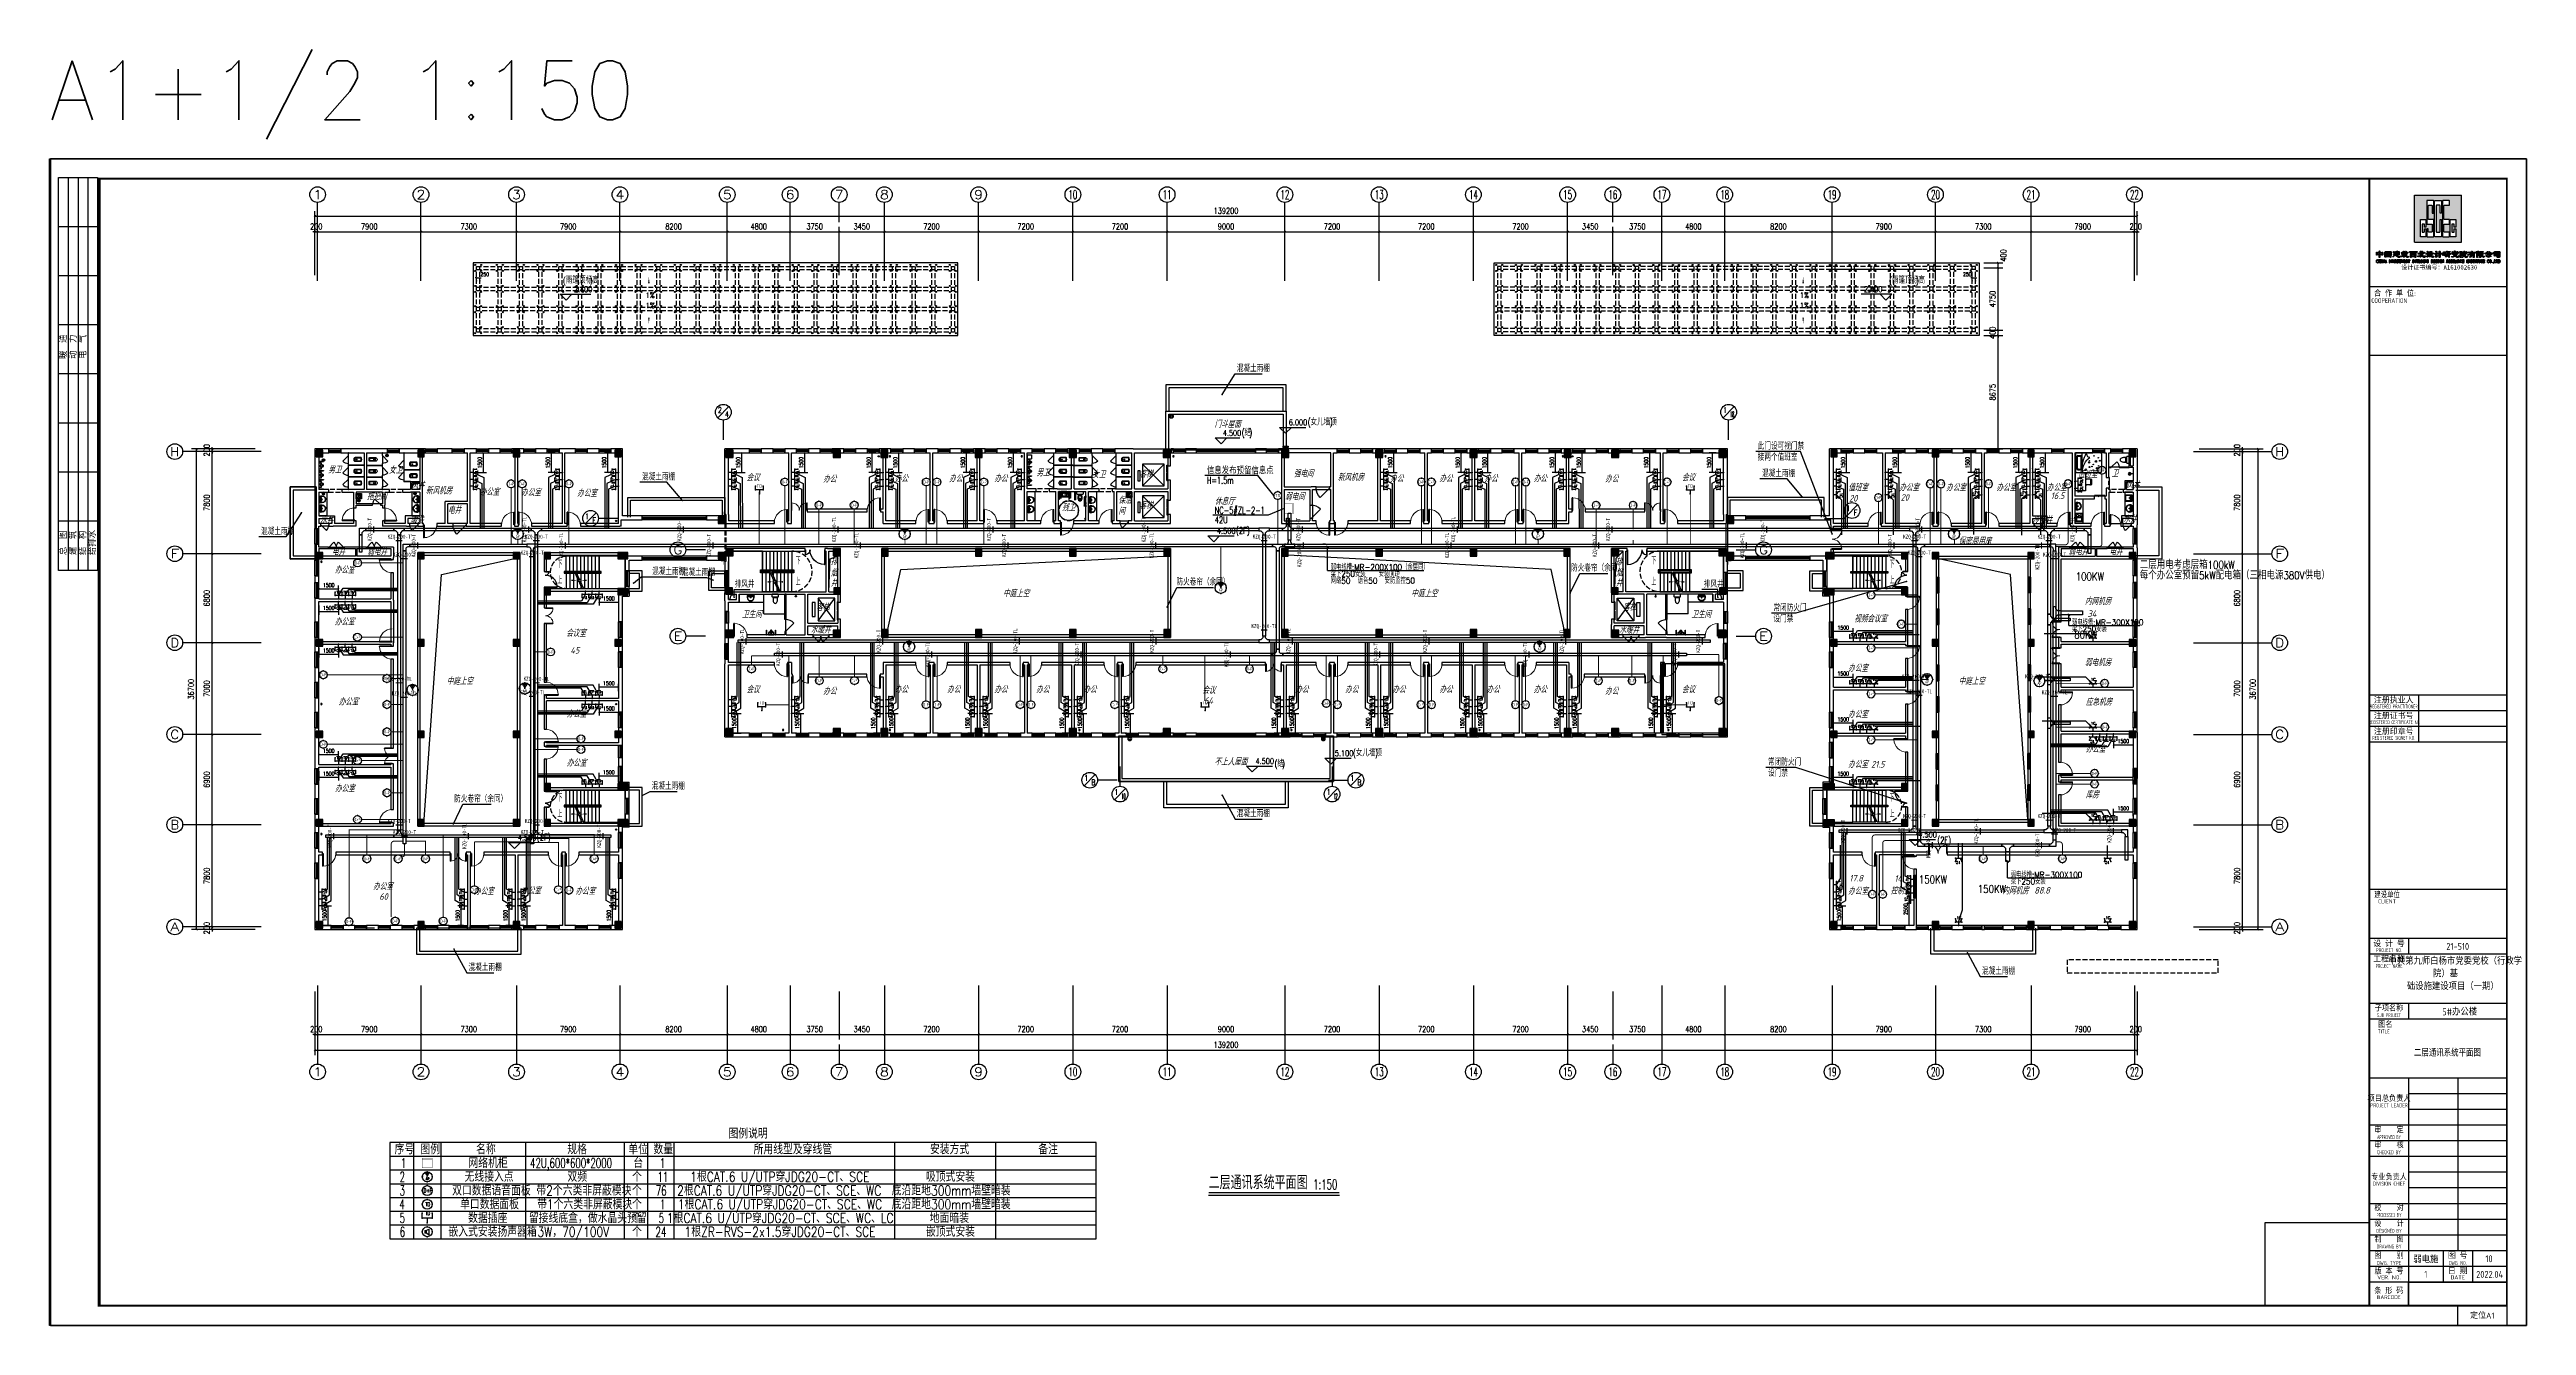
# Model space of a CAD drawing. Extents: x 1398449 to 2142961, y 256969 to 1032940.
# Drawn here: x 1498714 to 1687939, y 663721 to 761178 of the extents above; entities that cross this region are included whole.
import ezdxf
from ezdxf.enums import TextEntityAlignment as Align

# ---------------------------------------------------------------- set-up
doc = ezdxf.new("R2010")
doc.units = 0
doc.header["$LTSCALE"] = 1500
doc.header["$PDSIZE"] = 50
doc.linetypes.add('__DASH', pattern=[0.35, 0.25, -0.1])
doc.linetypes.add('DASH', pattern=[0.35, 0.25, -0.1])
for name, color, linetype in [('1-建筑底图', 8, 'Continuous'), ('AXIS_TEXT', 7, 'Continuous'), ('BTTK', 7, 'Continuous'), ('CABLETRAY_PDS', 6, 'Continuous'), ('DIM-箱柜', 3, 'Continuous'), ('DIM-通讯', 3, 'Continuous'), ('DOTLN', 2, 'DASH'), ('EQUIP-箱柜', 3, 'Continuous'), ('EQUIP-通讯', 3, 'Continuous'), ('fur', 253, 'Continuous'), ('LATRINE', 5, 'Continuous'), ('Logo', 4, 'Continuous'), ('LVTRY', 5, 'Continuous'), ('PUB_TITLE', 4, 'Continuous'), ('TEL_DIM', 3, 'Continuous'), ('TEL_SYMB', 3, 'Continuous'), ('TEL_TAB', 7, 'Continuous'), ('TEL_TEXT', 7, 'Continuous'), ('UPS电源插座', 1, 'Continuous'), ('WIRE-综合布线', 5, 'Continuous'), ('光纤点位', 3, 'Continuous'), ('党校-主楼（一期）参照$0$PUB_TITLE', 7, 'Continuous'), ('内网桥架', 1, 'Continuous'), ('厨具', 4, 'Continuous'), ('厨卫', 252, 'Continuous'), ('家具', 8, 'Continuous'), ('建筑-洁具', 5, 'Continuous'), ('抗震支吊架', 2, 'Continuous'), ('排水', 153, 'Continuous'), ('洁具', 7, 'Continuous'), ('电-标注', 1, 'Continuous'), ('红机电话', 3, 'Continuous'), ('蓝机电话', 3, 'Continuous')]:
    doc.layers.add(name, color=color, linetype=linetype)
for name, color, linetype, plot in [('D-计算', 232, 'Continuous', False), ('条形码', 7, 'Continuous', False), ('验收章', 7, 'Continuous', False)]:
    doc.layers.add(name, color=color, linetype=linetype, plot=plot)
doc.layers.add('UPS线路', color=5, linetype='Continuous', lineweight=30)
doc.layers.add('内网线路', color=1, linetype='Continuous', lineweight=30)
doc.layers.add('yichutu', color=7, linetype='Continuous', true_color=0xffffff, plot=False)
doc.styles.add('_TCH_AXIS', font='COMPLEX', dxfattribs={"bigfont": 'GBCBIG'})
doc.styles.add('_TCH_DIM', font='SIMPLEX', dxfattribs={"bigfont": 'GBCBIG'})
doc.styles.add('_TCH_DIM_T3', font='SIMPLEX', dxfattribs={"width": 0.705882, "bigfont": 'GBCBIG'})
doc.styles.add('_TEL_ATTDEF', font='GBENOR', dxfattribs={"width": 0.8, "height": 3, "bigfont": 'GBCBIG'})
doc.styles.add('_TEL_DIM', font='SIMPLEX', dxfattribs={"width": 0.8, "height": 3.5, "bigfont": 'HZTXT'})
doc.styles.add('A_DIM', font='simplex.shx', dxfattribs={"width": 0.7, "bigfont": 'gbcbig.shx'})
doc.styles.add('COMPLEX', font='COMPLEX')
doc.styles.add('HT', font='')
doc.styles.add('HZ(TK)', font='geniso.shx', dxfattribs={"width": 0.9, "bigfont": 'hztxt.shx'})
doc.styles.add('JD', font='simplex.shx', dxfattribs={"width": 0.9, "bigfont": 'gbcbig.shx'})
doc.styles.add('kzcad', font='', dxfattribs={"width": 0.8})
doc.styles.get("Standard").update_dxf_attribs({"font": 'gbeitc.shx', "bigfont": 'gbcbig.shx'})
doc.styles.get('HT').set_extended_font_data('SimHei')
doc.styles.get('kzcad').set_extended_font_data('SimSun')
doc.linetypes.add('JIEDI', pattern='A,1.25,-0.25,0.25,-0.25,0.625,["/",Standard,S=0.6,R=0,X=0,Y=-0.3],0.625,-0.25,0.25,-0.25', length=4)
doc.dimstyles.new('_TCH_ARCH&&100', dxfattribs={"dimtxt": 297.5, "dimasz": 100, "dimexe": 250, "dimexo": 300, "dimgap": 126.25, "dimtad": 1, "dimdec": 0, "dimzin": 0, "dimdsep": 46, "dimtxsty": '_TCH_DIM_T3', "dimblk": 'ARCHTICK', "dimcen": 0.09, "dimclrt": 7, "dimazin": 2, "dimtfac": 1, "dimtdec": 0, "dimtix": 1, "dimtmove": 2, "dimatfit": 3, "dimfxl": 1, "dimtolj": 1, "dimtzin": 0, "dimarcsym": 0})
doc.dimstyles.new('_TCH_ARCH&&150', dxfattribs={"dimtxt": 446.25, "dimasz": 150, "dimexe": 375, "dimexo": 450, "dimgap": 189.375, "dimtad": 1, "dimdec": 0, "dimzin": 0, "dimdsep": 46, "dimtxsty": '_TCH_DIM_T3', "dimblk": 'ARCHTICK', "dimcen": 0.09, "dimclrt": 7, "dimazin": 2, "dimtfac": 1, "dimtdec": 0, "dimtix": 1, "dimtmove": 2, "dimatfit": 3, "dimfxl": 1, "dimtolj": 1, "dimtzin": 0, "dimarcsym": 0})

# ---------------------------------------------------------------- blocks, each defined once
blk = doc.blocks.new('_E6')
for p, q in [((240, 0), (-240, 0)), ((-237, 0), (239, 0)), ((240, 0), (270, -79)), ((-213, -36), (-271, -91)), ((-240, 0), (-270, -79)), ((-179, -23), (181, -23)), ((141, -105), (-141, -105)), ((-141, -105), (141, -105)), ((217, -37), (274, -95))]:
    blk.add_line(p, q)
for centre, radius in [((-99, -65), 16.3), ((2, -172), 31.6), ((2, -172), 23), ((101, -65), 16.3)]:
    blk.add_circle(centre, radius)
for centre, radius, start, end in [((28, -152), 307, 166.17513, 244.72963), ((-141, -205), 100, 90, 190.56023), ((0, -179), 243, 190.56023, 349.43977), ((-179, -73), 50, 90, 133.18096), ((0, -201), 250, 245.80711, 296.46282), ((28, -152), 307, 266.58899, 266.59358), ((-28, -152), 307, 297.06391, 13.82487), ((141, -205), 100, 349.43977, 90), ((181, -73), 50, 44.56072, 90)]:
    blk.add_arc(centre, radius, start, end)
at = {"width": 0.8, "flags": 9}
for tag in ['XSIZE', 'YSIZE']:
    blk.add_attdef(tag, (0, 0), '', height=0.5, dxfattribs=at)
blk = doc.blocks.new('$lvtry$00000191')
for p, q in [((-150, -150), (-39, -269)), ((-150, -450), (-39, -331)), ((39, -269), (150, -150)), ((39, -331), (150, -450))]:
    blk.add_line(p, q)
for points in [[(200, -500), (200, -100), (-200, -100), (-200, -500)], [(150, -450), (150, -150), (-150, -150), (-150, -450)]]:
    blk.add_lwpolyline(points, close=True)
blk.add_circle((0, -300), 50)
blk.add_point((0, -150))
blk = doc.blocks.new('ng')
at = {"layer": '排水'}
for p, q in [((345991, 781358), (346091, 781358)), ((346041, 781408), (346041, 781308))]:
    blk.add_line(p, q, dxfattribs=at)
blk.add_circle((346041, 781358), 50, dxfattribs=at)
blk = doc.blocks.new('1yushui')
at = {"layer": '排水'}
for p in [(126910, -56281), (126910, -70273), (126910, -79862)]:
    blk.add_blockref('ng', p, dxfattribs=at)
at = {"layer": '排水', "xscale": -1}
for p in [(796473, -59400), (796473, -70273)]:
    blk.add_blockref('ng', p, dxfattribs=at)
at = {"layer": '排水', "xscale": -1, "rotation": 5.265493641104513e-07}
blk.add_blockref('ng', (796473, -80197), dxfattribs=at)
blk = doc.blocks.new('np')
at = {"layer": '排水'}
for radius in [150, 75]:
    blk.add_circle((345955, 781714), radius, dxfattribs=at)
blk = doc.blocks.new('JB-LinYuTou')
blk.add_line((0, 0), (0, -150))
blk.add_arc((0, -150), 50, 120, 60)
blk = doc.blocks.new('雨水管222')
at = {"layer": '排水', "xscale": -1}
for p in [(839910, -458100), (849981, -458100), (861564, -458100), (877767, -458100), (891313, -458100), (831741, -478997), (839910, -478997), (854387, -478997), (870578, -478997), (884948, -478997), (899378, -478997)]:
    blk.add_blockref('ng', p, dxfattribs=at)
blk = doc.blocks.new('$plan$00000379')
at = {"layer": '建筑-洁具'}
for p, q in [((-575, 18), (-536, 18)), ((-572, 18), (-572, 18)), ((-536, -22), (-576, -21))]:
    blk.add_line(p, q, dxfattribs=at)
for points in [[(-285, -110, -0.0823714), (-434, -171, -0.1740471), (-592, -152, -0.1528473), (-702, -46, -0.2548697), (-702, 46, -0.1351934), (-607, 144, -0.1926796), (-434, 171, -0.0667149), (-320, 128, 0.0084124), (-285, 110), (-220, 110), (-220, -110)], [(-307, -1, -0.0737639), (-317, -64, -0.2194111), (-337, -85, -0.0180163), (-436, -122, -0.1630079), (-533, -122, -0.0845593), (-606, -92, -0.1855195), (-666, -26, -0.2527856), (-658, 39, -0.083694), (-606, 90, -0.078323), (-556, 115, -0.0869509), (-477, 126, -0.0712776), (-416, 114, -0.0217194), (-371, 97, 0.0161687), (-337, 83, -0.1587682), (-324, 73, -0.1688137), (-308, 12)]]:
    blk.add_lwpolyline(points, format="xyb", close=True, dxfattribs=at)
for points in [[(-220, 110), (-285, 110)], [(-220, 175), (-220, -175)], [(0, 240), (-155, 240)], [(0, -240), (0, 240)], [(-285, -110), (-220, -110)], [(-155, -240), (0, -240)]]:
    blk.add_lwpolyline(points, dxfattribs=at)
for points in [[(-155, 240, 0.4142136), (-220, 175, 0.4142136)], [(-220, -175, 0.4142136), (-155, -240, 0.4142136)]]:
    blk.add_lwpolyline(points, format="xyb", dxfattribs=at)
for centre, radius, start, end in [((-549, -3), 33.2, 100.04955, 259.95045), ((-536, -2), 20, 270, 90)]:
    blk.add_arc(centre, radius, start, end, dxfattribs=at)
blk = doc.blocks.new('$plan$00000403')
at = {"layer": '建筑-洁具'}
for p, q in [((-650, 0), (-650, 0)), ((-19, 20), (-630, 20)), ((-19, -20), (-19, 20)), ((-630, -20), (-19, -20))]:
    blk.add_line(p, q, dxfattribs=at)
for points in [[(-103, 24), (-13, 24), (-13, 38), (-103, 38)], [(-43, 38), (-30, 38), (-30, 46), (-43, 46)], [(0, 60), (-13, 60), (-13, -60), (0, -60)], [(-103, -24), (-13, -24), (-13, -38), (-103, -38)], [(-43, -38), (-30, -38), (-30, -46), (-43, -46)]]:
    blk.add_lwpolyline(points, close=True, dxfattribs=at)
for start, end in [(90.00056, 180.00064), (179.99993, 270.00002)]:
    blk.add_arc((-630, 0), 20, start, end, dxfattribs=at)
blk = doc.blocks.new('$plan$00001624')
at = {"layer": '建筑-洁具'}
for p, q in [((-23, -28), (-23, -54)), ((17, -28), (17, -54)), ((49, -85), (477, -85)), ((49, -125), (700, -125)), ((462, -13), (477, -28)), ((517, -28), (532, -13)), ((517, -85), (680, -85)), ((665, -13), (680, -28)), ((720, -28), (735, -13))]:
    blk.add_line(p, q, dxfattribs=at)
for points in [[(60, 0), (60, -13), (-60, -13), (-60, 0)], [(560, 0), (560, -13), (440, -13), (440, 0)], [(763, 0), (763, -13), (643, -13), (643, 0)]]:
    blk.add_lwpolyline(points, close=True, dxfattribs=at)
for points in [[(-38, -13), (-23, -28), (17, -28), (33, -13)], [(477, -28), (477, -85)], [(477, -28), (517, -28)], [(517, -28), (517, -85)]]:
    blk.add_lwpolyline(points, dxfattribs=at)
blk.add_lwpolyline([(700, -125), (700, -125, -0.414214), (680, -105), (680, -28), (720, -28), (720, -105, -0.414214)], format="xyb", close=True, dxfattribs=at)
for centre, radius, start, end in [((49, -54), 71.5, 180.00008, 269.99997), ((49, -54), 31.5, 180.00028, 269.99978), ((497, -85), 20, 176.50586, 0.09151)]:
    blk.add_arc(centre, radius, start, end, dxfattribs=at)
blk = doc.blocks.new('$plan$00000343')
at = {"layer": '建筑-洁具', "lineweight": 13}
for p, q in [((-279, -123), (-251, -123)), ((-277, -51), (-251, -51)), ((-232, -26), (-232, -79)), ((-232, -79), (-154, -79)), ((-191, -100), (-232, -127)), ((-232, -127), (-232, -335)), ((-232, -335), (-191, -381)), ((-191, -100), (189, -100)), ((-149, -84), (-149, -100)), ((148, -84), (148, -100)), ((232, -79), (153, -79)), ((232, -335), (191, -381)), ((192, -101), (232, -127)), ((232, -26), (232, -79)), ((232, -127), (232, -335)), ((279, -51), (253, -51)), ((281, -123), (253, -123))]:
    blk.add_line(p, q, dxfattribs=at)
at = {"layer": '建筑-洁具'}
for p, q in [((-251, -26), (251, -26)), ((-251, -349), (-251, -26)), ((-221, -381), (-251, -349)), ((222, -381), (-221, -381)), ((0, -26), (-90, -26)), ((-90, -26), (90, -26)), ((222, -381), (251, -349)), ((251, -349), (251, -26))]:
    blk.add_line(p, q, dxfattribs=at)
for points in [[(-280, 0), (-280, -350)], [(-280, 0), (280, 0)], [(280, 0), (280, -350)], [(-280, -350), (-230, -410)], [(-230, -410), (230, -410)], [(280, -350), (230, -410)]]:
    blk.add_lwpolyline(points, dxfattribs=at)
at = {"layer": '建筑-洁具', "lineweight": 13}
for centre, radius in [((-89, -56), 15), ((1, -182), 24.9), ((1, -44), 8), ((91, -54), 15)]:
    blk.add_circle(centre, radius, dxfattribs=at)
at = {"layer": '建筑-洁具'}
blk.add_circle((1, -182), 33.1, dxfattribs=at)
at = {"layer": '建筑-洁具', "lineweight": 13}
for centre, start, end in [((-154, -84), 0, 90), ((153, -84), 90, 180), ((189, -105), 57.24435, 90)]:
    blk.add_arc(centre, 5, start, end, dxfattribs=at)
blk = doc.blocks.new('A$C1C523CE6')
at = {"layer": '家具', "linetype": '__DASH'}
blk.add_circle((1321, -329), 750, dxfattribs=at)
at = {"layer": '建筑-洁具'}
for points in [[(1181, 630), (1221, 630), (1221, 1130), (1181, 1130)], [(1921, 630), (1881, 630), (1881, 1130), (1921, 1130)], [(81, -930), (81, -910), (51, -910), (51, -930)], [(81, -1010), (81, -1030), (51, -1030), (51, -1010)]]:
    blk.add_lwpolyline(points, close=True, dxfattribs=at)
blk.add_lwpolyline([(1, -870), (51, -870), (51, -1070), (1, -1070)], dxfattribs=at)
at = {"layer": '建筑-洁具', "xscale": -1, "rotation": 90}
blk.add_blockref('$plan$00001624', (1, 730), dxfattribs=at)
at = {"layer": '建筑-洁具', "extrusion": (0, 0, -1), "xscale": -1, "zscale": -1, "rotation": 270}
for name, p in [('$plan$00000379', (-451, 1130)), ('$plan$00000403', (-826, 1130))]:
    blk.add_blockref(name, p, dxfattribs=at)
at = {"layer": '建筑-洁具', "extrusion": (0, 0, -1), "zscale": -1, "rotation": 3.576254661836208e-12}
blk.add_blockref('$plan$00000343', (-1551, 1130), dxfattribs=at)
blk = doc.blocks.new('x-cw$0$$lvtry$00000178')
for p, q in [((-240, 0), (-270, -79)), ((240, 0), (-240, 0)), ((-237, 0), (239, 0)), ((240, 0), (270, -79)), ((-213, -36), (-271, -91)), ((-179, -23), (181, -23)), ((-141, -105), (141, -105)), ((141, -105), (-141, -105)), ((217, -37), (274, -95))]:
    blk.add_line(p, q)
for centre, radius in [((-99, -65), 16.3), ((2, -172), 31.6), ((101, -65), 16.3)]:
    blk.add_circle(centre, radius)
at = {"lineweight": 13}
blk.add_circle((2, -172), 23, dxfattribs=at)
for centre, radius, start, end in [((28, -152), 307, 166.17513, 244.72963), ((-141, -205), 100, 90, 190.56023), ((0, -179), 243, 190.56023, 349.43977), ((-179, -73), 50, 90, 133.18096), ((0, -201), 250, 245.80711, 296.46282), ((-28, -152), 307, 297.06391, 13.82487), ((141, -205), 100, 349.43977, 90), ((181, -73), 50, 44.56072, 90)]:
    blk.add_arc(centre, radius, start, end)
blk.add_point((1, -65, 0))
blk = doc.blocks.new('A$C581F44C0')
at = {"layer": '厨卫'}
for p, q in [((0, 600, 0), (0, 20, 0)), ((40, 600, 0), (0, 600, 0)), ((20, 180, 0), (20, 180, 0)), ((40, 600, 0), (40, 200, 0)), ((760, 200, 0), (40, 200, 0)), ((760, 160, 0), (40, 160, 0)), ((40, 160, 0), (40, 20, 0)), ((760, 600, 0), (760, 200, 0)), ((800, 600, 0), (760, 600, 0)), ((760, 160, 0), (760, 20, 0)), ((780, 180, 0), (780, 180, 0)), ((800, 600, 0), (800, 600, 0)), ((800, 500, 0), (800, 600, 0)), ((800, 500, 0), (800, 20, 0)), ((20, 0, 0), (20, 0, 0)), ((780, 0, 0), (780, 0, 0))]:
    blk.add_line(p, q, dxfattribs=at)
for centre, start, end in [((20, 20, 0), 180, 270), ((40, 180, 0), 90, 180), ((40, 180, 0), 180, 270), ((20, 20, 0), 270, 0), ((760, 180, 0), 0, 90), ((760, 180, 0), 270, 0), ((780, 20, 0), 180, 270), ((780, 20, 0), 270, 0)]:
    blk.add_arc(centre, 20, start, end, dxfattribs=at)
at = {"layer": '厨卫', "xscale": -0.9156193895870736, "yscale": 0.8407079646017699}
blk.add_blockref('x-cw$0$$lvtry$00000178', (402, 600), dxfattribs=at)
blk = doc.blocks.new('$lvtry$00000200')
at = {"color": 0}
for p, q in [((-110, -40, 0), (-110, -470, 0)), ((100, -30, 0), (-100, -30, 0)), ((110, -470, 0), (110, -40, 0))]:
    blk.add_line(p, q, dxfattribs=at)
at = {"color": 0, "elevation": 0}
blk.add_lwpolyline([(100, 0), (-100, 0, 0.4142136), (-140, -40), (-140, -480, 0.4142136), (-30, -590), (30, -590, 0.4142136), (140, -480), (140, -40, 0.4142136)], format="xyb", close=True, dxfattribs=at)
blk.add_lwpolyline([(140, -470), (-140, -470)], dxfattribs=at)
at = {"color": 0}
blk.add_circle((0, -359, 0), 20, dxfattribs=at)
for centre, start, end in [((-100, -40, 0), 90, 180), ((100, -40, 0), 0, 90)]:
    blk.add_arc(centre, 10, start, end, dxfattribs=at)
for p in [(0, 0), (0, -359, 0)]:
    blk.add_point(p, dxfattribs=at)
blk = doc.blocks.new('$DorLib2D$00000114')
at = {"color": 0}
blk.add_line((0.5, 0), (-0.21, 0.71), dxfattribs=at)
blk.add_arc((0.5, 0), 1, 135, 180, dxfattribs=at)
blk = doc.blocks.new('dfregre')
at = {"layer": 'LATRINE'}
for p, q in [((506354, 730223), (506354, 730073)), ((506379, 730223), (506354, 730223)), ((506354, 730073), (506379, 730073)), ((506354, 730073), (506354, 729473)), ((506379, 729473), (506354, 729473)), ((506354, 729473), (506354, 729323)), ((506354, 729323), (506354, 729173)), ((506354, 729173), (506379, 729173)), ((506354, 729173), (506354, 728573)), ((506379, 728573), (506354, 728573)), ((506354, 728573), (506354, 728423)), ((506379, 730073), (506379, 730223)), ((506379, 729335), (506379, 729473)), ((507842, 729335), (506379, 729335)), ((507842, 729310), (506379, 729310)), ((506379, 729173), (506379, 729310)), ((506379, 728435), (506379, 728573)), ((507842, 729310), (507842, 729335)), ((507842, 729335), (509304, 729335)), ((507842, 729335), (507842, 729310)), ((507842, 729310), (509304, 729310)), ((509304, 730223), (509304, 730073)), ((509329, 730223), (509304, 730223)), ((509304, 730073), (509329, 730073)), ((509329, 729473), (509304, 729473)), ((509304, 729473), (509304, 729335)), ((509304, 729310), (509304, 729173)), ((509304, 729173), (509329, 729173)), ((509329, 728573), (509304, 728573)), ((509304, 728573), (509304, 728435)), ((509329, 730073), (509329, 730223)), ((509329, 730073), (509329, 729473)), ((509329, 729323), (509329, 729473)), ((509329, 729173), (509329, 729323)), ((509329, 729173), (509329, 728573)), ((509329, 728423), (509329, 728573)), ((511129, 730223), (511129, 730073)), ((511154, 730223), (511129, 730223)), ((511129, 730073), (511154, 730073)), ((511129, 730073), (511129, 729473)), ((511154, 729473), (511129, 729473)), ((511129, 729473), (511129, 729323)), ((511129, 729323), (511129, 729173)), ((511129, 729173), (511154, 729173)), ((511129, 729173), (511129, 728573)), ((511154, 728573), (511129, 728573)), ((511129, 728573), (511129, 728423)), ((511154, 730073), (511154, 730223)), ((511154, 729335), (511154, 729473)), ((512342, 729335), (511154, 729335)), ((512342, 729310), (511154, 729310)), ((511154, 729173), (511154, 729310)), ((511154, 728435), (511154, 728573)), ((512342, 729310), (512342, 729335)), ((506354, 728423), (506354, 728273)), ((506354, 728273), (506379, 728273)), ((506354, 728273), (506354, 727673)), ((506379, 727673), (506354, 727673)), ((506354, 727673), (506354, 727523)), ((506354, 727523), (506379, 727523)), ((507842, 728435), (506379, 728435)), ((507842, 728410), (506379, 728410)), ((506379, 728273), (506379, 728410)), ((506379, 727523), (506379, 727673)), ((507842, 728410), (507842, 728435)), ((507842, 728435), (509304, 728435)), ((507842, 728435), (507842, 728410)), ((507842, 728410), (509304, 728410)), ((509304, 728410), (509304, 728273)), ((509304, 728273), (509329, 728273)), ((509329, 727673), (509304, 727673)), ((509304, 727673), (509304, 727523)), ((509304, 727523), (509329, 727523)), ((509329, 728273), (509329, 728423)), ((509329, 728273), (509329, 727673)), ((509329, 727523), (509329, 727673)), ((511129, 728423), (511129, 728273)), ((511129, 728273), (511154, 728273)), ((511129, 728273), (511129, 727673)), ((511154, 727673), (511129, 727673)), ((511129, 727673), (511129, 727523)), ((511129, 727523), (511154, 727523)), ((512342, 728435), (511154, 728435)), ((512342, 728410), (511154, 728410)), ((511154, 728273), (511154, 728410)), ((511154, 727523), (511154, 727673)), ((512342, 728410), (512342, 728435))]:
    blk.add_line(p, q, dxfattribs=at)
at = {"layer": 'LATRINE', "xscale": -600, "zscale": 25}
for p, yscale, rotation in [((506367, 729773), -600, 270.0000036838258), ((506367, 728873), -600, 270.0000036838258), ((509317, 729773), 600, 269.9999963161742), ((509317, 728873), 600, 269.9999963161742), ((511142, 729773), -600, 270.0000036838258), ((511142, 728873), -600, 270.0000036838258), ((506367, 727973), -600, 270.0000036838258), ((509317, 727973), 600, 269.9999963161742), ((511142, 727973), -600, 270.0000036838258)]:
    blk.add_blockref('$DorLib2D$00000114', p, dxfattribs=dict(at, yscale=yscale, rotation=rotation))
at = {"layer": 'LVTRY', "rotation": 270.0000036837288}
for p in [(507367, 729773, -400), (507367, 728873, -400), (512142, 729773, -400), (512142, 728873, -400), (507367, 727973, -400), (512142, 727973, -400)]:
    blk.add_blockref('$lvtry$00000200', p, dxfattribs=at)
at = {"layer": 'LVTRY', "rotation": 269.9999963162712}
for p, yscale in [((508317, 729773, -400), -0.9999999999999902), ((508317, 728873, -400), -0.9999999999999905), ((508317, 727973, -400), -0.9999999999999903)]:
    blk.add_blockref('$lvtry$00000200', p, dxfattribs=dict(at, yscale=yscale))
blk = doc.blocks.new('_AXISO')
blk.add_circle((0, 0), 0.5)
at = {"layer": 'AXIS_TEXT', "style": 'COMPLEX', "width": 1.041667}
blk.add_attdef('A', text='', height=0.56, dxfattribs=at).set_placement((-0.25, -0.28), (0.25, -0.28), align=Align.FIT)
blk = doc.blocks.new('_ArchTick')
at = {"color": 0, "linetype": 'ByBlock', "const_width": 0.4}
blk.add_lwpolyline([(-0.5, -0.5), (0.5, 0.5)], dxfattribs=at)
blk = doc.blocks.new('*D104')
at = {"layer": '1-建筑底图', "color": 0, "lineweight": -2, "transparency": 16777216}
for p, q in [((1514434, 730669), (1509559, 730669)), ((1509934, 693969), (1509934, 730669)), ((1514434, 693969), (1509559, 693969))]:
    blk.add_line(p, q, dxfattribs=at)
at = {"layer": 'Defpoints', "color": 0}
for p in [(1509934, 730669), (1514884, 730669), (1514884, 693969)]:
    blk.add_point(p, dxfattribs=at)
at = {"layer": '1-建筑底图', "color": 0, "lineweight": -2, "transparency": 16777216, "xscale": 150, "yscale": 150, "zscale": 150}
for p, rotation in [((1509934, 730669), 90), ((1509934, 693969), 270)]:
    blk.add_blockref('_ArchTick', p, dxfattribs=dict(at, rotation=rotation))
at = {"layer": '1-建筑底图', "color": 7, "transparency": 16777216, "insert": (1509521, 712319), "char_height": 446.2, "attachment_point": 5, "rotation": 90, "style": '_TCH_DIM_T3'}
blk.add_mtext('\\A1;36700', dxfattribs=at)
blk = doc.blocks.new('*D105')
at = {"layer": '1-建筑底图', "color": 0, "lineweight": -2, "transparency": 16777216}
for p, q in [((1514434, 694169), (1510759, 694169)), ((1514434, 693969), (1510759, 693969)), ((1511134, 694169), (1511134, 694319)), ((1511134, 693969), (1511134, 694169)), ((1511134, 693969), (1511134, 693819))]:
    blk.add_line(p, q, dxfattribs=at)
at = {"layer": 'Defpoints', "color": 0}
for p in [(1511134, 694169), (1514884, 694169), (1514884, 693969)]:
    blk.add_point(p, dxfattribs=at)
at = {"layer": '1-建筑底图', "color": 0, "lineweight": -2, "transparency": 16777216, "xscale": 150, "yscale": 150, "zscale": 150}
for p, rotation in [((1511134, 694169), 270), ((1511134, 693969), 90)]:
    blk.add_blockref('_ArchTick', p, dxfattribs=dict(at, rotation=rotation))
at = {"layer": '1-建筑底图', "color": 7, "transparency": 16777216, "insert": (1510721, 694069), "char_height": 446.2, "attachment_point": 5, "rotation": 90, "style": '_TCH_DIM_T3'}
blk.add_mtext('\\A1;200', dxfattribs=at)
blk = doc.blocks.new('*D106')
at = {"layer": '1-建筑底图', "color": 0, "lineweight": -2, "transparency": 16777216}
for p, q in [((1514434, 701969), (1510759, 701969)), ((1511134, 694169), (1511134, 701969)), ((1514434, 694169), (1510759, 694169))]:
    blk.add_line(p, q, dxfattribs=at)
at = {"layer": 'Defpoints', "color": 0}
for p in [(1511134, 701969), (1514884, 701969), (1514884, 694169)]:
    blk.add_point(p, dxfattribs=at)
at = {"layer": '1-建筑底图', "color": 0, "lineweight": -2, "transparency": 16777216, "xscale": 150, "yscale": 150, "zscale": 150}
for p, rotation in [((1511134, 701969), 90), ((1511134, 694169), 270)]:
    blk.add_blockref('_ArchTick', p, dxfattribs=dict(at, rotation=rotation))
at = {"layer": '1-建筑底图', "color": 7, "transparency": 16777216, "insert": (1510721, 698069), "char_height": 446.2, "attachment_point": 5, "rotation": 90, "style": '_TCH_DIM_T3'}
blk.add_mtext('\\A1;7800', dxfattribs=at)
blk = doc.blocks.new('*D107')
at = {"layer": '1-建筑底图', "color": 0, "lineweight": -2, "transparency": 16777216}
for p, q in [((1514434, 708869), (1510759, 708869)), ((1511134, 701969), (1511134, 708869)), ((1514434, 701969), (1510759, 701969))]:
    blk.add_line(p, q, dxfattribs=at)
at = {"layer": 'Defpoints', "color": 0}
for p in [(1511134, 708869), (1514884, 708869), (1514884, 701969)]:
    blk.add_point(p, dxfattribs=at)
at = {"layer": '1-建筑底图', "color": 0, "lineweight": -2, "transparency": 16777216, "xscale": 150, "yscale": 150, "zscale": 150}
for p, rotation in [((1511134, 708869), 90), ((1511134, 701969), 270)]:
    blk.add_blockref('_ArchTick', p, dxfattribs=dict(at, rotation=rotation))
at = {"layer": '1-建筑底图', "color": 7, "transparency": 16777216, "insert": (1510721, 705419), "char_height": 446.2, "attachment_point": 5, "rotation": 90, "style": '_TCH_DIM_T3'}
blk.add_mtext('\\A1;6900', dxfattribs=at)
blk = doc.blocks.new('*D108')
at = {"layer": '1-建筑底图', "color": 0, "lineweight": -2, "transparency": 16777216}
for p, q in [((1514434, 715869), (1510759, 715869)), ((1511134, 708869), (1511134, 715869)), ((1514434, 708869), (1510759, 708869))]:
    blk.add_line(p, q, dxfattribs=at)
at = {"layer": 'Defpoints', "color": 0}
for p in [(1511134, 715869), (1514884, 715869), (1514884, 708869)]:
    blk.add_point(p, dxfattribs=at)
at = {"layer": '1-建筑底图', "color": 0, "lineweight": -2, "transparency": 16777216, "xscale": 150, "yscale": 150, "zscale": 150}
for p, rotation in [((1511134, 715869), 90), ((1511134, 708869), 270)]:
    blk.add_blockref('_ArchTick', p, dxfattribs=dict(at, rotation=rotation))
at = {"layer": '1-建筑底图', "color": 7, "transparency": 16777216, "insert": (1510721, 712369), "char_height": 446.2, "attachment_point": 5, "rotation": 90, "style": '_TCH_DIM_T3'}
blk.add_mtext('\\A1;7000', dxfattribs=at)
blk = doc.blocks.new('*D109')
at = {"layer": '1-建筑底图', "color": 0, "lineweight": -2, "transparency": 16777216}
for p, q in [((1514434, 722669), (1510759, 722669)), ((1511134, 715869), (1511134, 722669)), ((1514434, 715869), (1510759, 715869))]:
    blk.add_line(p, q, dxfattribs=at)
at = {"layer": 'Defpoints', "color": 0}
for p in [(1511134, 722669), (1514884, 722669), (1514884, 715869)]:
    blk.add_point(p, dxfattribs=at)
at = {"layer": '1-建筑底图', "color": 0, "lineweight": -2, "transparency": 16777216, "xscale": 150, "yscale": 150, "zscale": 150}
for p, rotation in [((1511134, 722669), 90), ((1511134, 715869), 270)]:
    blk.add_blockref('_ArchTick', p, dxfattribs=dict(at, rotation=rotation))
at = {"layer": '1-建筑底图', "color": 7, "transparency": 16777216, "insert": (1510721, 719269), "char_height": 446.2, "attachment_point": 5, "rotation": 90, "style": '_TCH_DIM_T3'}
blk.add_mtext('\\A1;6800', dxfattribs=at)
blk = doc.blocks.new('*D110')
at = {"layer": '1-建筑底图', "color": 0, "lineweight": -2, "transparency": 16777216}
for p, q in [((1514434, 730469), (1510759, 730469)), ((1511134, 722669), (1511134, 730469)), ((1514434, 722669), (1510759, 722669))]:
    blk.add_line(p, q, dxfattribs=at)
at = {"layer": 'Defpoints', "color": 0}
for p in [(1511134, 730469), (1514884, 730469), (1514884, 722669)]:
    blk.add_point(p, dxfattribs=at)
at = {"layer": '1-建筑底图', "color": 0, "lineweight": -2, "transparency": 16777216, "xscale": 150, "yscale": 150, "zscale": 150}
for p, rotation in [((1511134, 730469), 90), ((1511134, 722669), 270)]:
    blk.add_blockref('_ArchTick', p, dxfattribs=dict(at, rotation=rotation))
at = {"layer": '1-建筑底图', "color": 7, "transparency": 16777216, "insert": (1510721, 726569), "char_height": 446.2, "attachment_point": 5, "rotation": 90, "style": '_TCH_DIM_T3'}
blk.add_mtext('\\A1;7800', dxfattribs=at)
blk = doc.blocks.new('*D111')
at = {"layer": '1-建筑底图', "color": 0, "lineweight": -2, "transparency": 16777216}
for p, q in [((1514434, 730669), (1510759, 730669)), ((1514434, 730469), (1510759, 730469)), ((1511134, 730669), (1511134, 730819)), ((1511134, 730469), (1511134, 730669)), ((1511134, 730469), (1511134, 730319))]:
    blk.add_line(p, q, dxfattribs=at)
at = {"layer": 'Defpoints', "color": 0}
for p in [(1511134, 730669), (1514884, 730669), (1514884, 730469)]:
    blk.add_point(p, dxfattribs=at)
at = {"layer": '1-建筑底图', "color": 0, "lineweight": -2, "transparency": 16777216, "xscale": 150, "yscale": 150, "zscale": 150}
for p, rotation in [((1511134, 730669), 270), ((1511134, 730469), 90)]:
    blk.add_blockref('_ArchTick', p, dxfattribs=dict(at, rotation=rotation))
at = {"layer": '1-建筑底图', "color": 7, "transparency": 16777216, "insert": (1510721, 730569), "char_height": 446.2, "attachment_point": 5, "rotation": 90, "style": '_TCH_DIM_T3'}
blk.add_mtext('\\A1;200', dxfattribs=at)
blk = doc.blocks.new('*D112')
at = {"layer": '1-建筑底图', "color": 0, "lineweight": -2, "transparency": 16777216}
for p, q in [((1662941, 730669), (1667816, 730669)), ((1667441, 693969), (1667441, 730669)), ((1662941, 693969), (1667816, 693969))]:
    blk.add_line(p, q, dxfattribs=at)
at = {"layer": 'Defpoints', "color": 0}
for p in [(1662491, 730669), (1667441, 730669), (1662491, 693969)]:
    blk.add_point(p, dxfattribs=at)
at = {"layer": '1-建筑底图', "color": 0, "lineweight": -2, "transparency": 16777216, "xscale": 150, "yscale": 150, "zscale": 150}
for p, rotation in [((1667441, 730669), 90), ((1667441, 693969), 270)]:
    blk.add_blockref('_ArchTick', p, dxfattribs=dict(at, rotation=rotation))
at = {"layer": '1-建筑底图', "color": 7, "transparency": 16777216, "insert": (1667028, 712319), "char_height": 446.2, "attachment_point": 5, "rotation": 90, "style": '_TCH_DIM_T3'}
blk.add_mtext('\\A1;36700', dxfattribs=at)
blk = doc.blocks.new('*D113')
at = {"layer": '1-建筑底图', "color": 0, "lineweight": -2, "transparency": 16777216}
for p, q in [((1662941, 694169), (1666616, 694169)), ((1662941, 693969), (1666616, 693969)), ((1666241, 694169), (1666241, 694319)), ((1666241, 693969), (1666241, 694169)), ((1666241, 693969), (1666241, 693819))]:
    blk.add_line(p, q, dxfattribs=at)
at = {"layer": 'Defpoints', "color": 0}
for p in [(1662491, 694169), (1662491, 693969), (1666241, 694169)]:
    blk.add_point(p, dxfattribs=at)
at = {"layer": '1-建筑底图', "color": 0, "lineweight": -2, "transparency": 16777216, "xscale": 150, "yscale": 150, "zscale": 150}
for p, rotation in [((1666241, 694169), 270), ((1666241, 693969), 90)]:
    blk.add_blockref('_ArchTick', p, dxfattribs=dict(at, rotation=rotation))
at = {"layer": '1-建筑底图', "color": 7, "transparency": 16777216, "insert": (1665828, 694069), "char_height": 446.2, "attachment_point": 5, "rotation": 90, "style": '_TCH_DIM_T3'}
blk.add_mtext('\\A1;200', dxfattribs=at)
blk = doc.blocks.new('*D114')
at = {"layer": '1-建筑底图', "color": 0, "lineweight": -2, "transparency": 16777216}
for p, q in [((1662941, 701969), (1666616, 701969)), ((1666241, 694169), (1666241, 701969)), ((1662941, 694169), (1666616, 694169))]:
    blk.add_line(p, q, dxfattribs=at)
at = {"layer": 'Defpoints', "color": 0}
for p in [(1662491, 701969), (1666241, 701969), (1662491, 694169)]:
    blk.add_point(p, dxfattribs=at)
at = {"layer": '1-建筑底图', "color": 0, "lineweight": -2, "transparency": 16777216, "xscale": 150, "yscale": 150, "zscale": 150}
for p, rotation in [((1666241, 701969), 90), ((1666241, 694169), 270)]:
    blk.add_blockref('_ArchTick', p, dxfattribs=dict(at, rotation=rotation))
at = {"layer": '1-建筑底图', "color": 7, "transparency": 16777216, "insert": (1665828, 698069), "char_height": 446.2, "attachment_point": 5, "rotation": 90, "style": '_TCH_DIM_T3'}
blk.add_mtext('\\A1;7800', dxfattribs=at)
blk = doc.blocks.new('*D115')
at = {"layer": '1-建筑底图', "color": 0, "lineweight": -2, "transparency": 16777216}
for p, q in [((1662941, 708869), (1666616, 708869)), ((1666241, 701969), (1666241, 708869)), ((1662941, 701969), (1666616, 701969))]:
    blk.add_line(p, q, dxfattribs=at)
at = {"layer": 'Defpoints', "color": 0}
for p in [(1662491, 708869), (1666241, 708869), (1662491, 701969)]:
    blk.add_point(p, dxfattribs=at)
at = {"layer": '1-建筑底图', "color": 0, "lineweight": -2, "transparency": 16777216, "xscale": 150, "yscale": 150, "zscale": 150}
for p, rotation in [((1666241, 708869), 90), ((1666241, 701969), 270)]:
    blk.add_blockref('_ArchTick', p, dxfattribs=dict(at, rotation=rotation))
at = {"layer": '1-建筑底图', "color": 7, "transparency": 16777216, "insert": (1665828, 705419), "char_height": 446.2, "attachment_point": 5, "rotation": 90, "style": '_TCH_DIM_T3'}
blk.add_mtext('\\A1;6900', dxfattribs=at)
blk = doc.blocks.new('*D116')
at = {"layer": '1-建筑底图', "color": 0, "lineweight": -2, "transparency": 16777216}
for p, q in [((1662941, 715869), (1666616, 715869)), ((1666241, 708869), (1666241, 715869)), ((1662941, 708869), (1666616, 708869))]:
    blk.add_line(p, q, dxfattribs=at)
at = {"layer": 'Defpoints', "color": 0}
for p in [(1662491, 715869), (1666241, 715869), (1662491, 708869)]:
    blk.add_point(p, dxfattribs=at)
at = {"layer": '1-建筑底图', "color": 0, "lineweight": -2, "transparency": 16777216, "xscale": 150, "yscale": 150, "zscale": 150}
for p, rotation in [((1666241, 715869), 90), ((1666241, 708869), 270)]:
    blk.add_blockref('_ArchTick', p, dxfattribs=dict(at, rotation=rotation))
at = {"layer": '1-建筑底图', "color": 7, "transparency": 16777216, "insert": (1665828, 712369), "char_height": 446.2, "attachment_point": 5, "rotation": 90, "style": '_TCH_DIM_T3'}
blk.add_mtext('\\A1;7000', dxfattribs=at)
blk = doc.blocks.new('*D117')
at = {"layer": '1-建筑底图', "color": 0, "lineweight": -2, "transparency": 16777216}
for p, q in [((1662941, 722669), (1666616, 722669)), ((1666241, 715869), (1666241, 722669)), ((1662941, 715869), (1666616, 715869))]:
    blk.add_line(p, q, dxfattribs=at)
at = {"layer": 'Defpoints', "color": 0}
for p in [(1662491, 722669), (1666241, 722669), (1662491, 715869)]:
    blk.add_point(p, dxfattribs=at)
at = {"layer": '1-建筑底图', "color": 0, "lineweight": -2, "transparency": 16777216, "xscale": 150, "yscale": 150, "zscale": 150}
for p, rotation in [((1666241, 722669), 90), ((1666241, 715869), 270)]:
    blk.add_blockref('_ArchTick', p, dxfattribs=dict(at, rotation=rotation))
at = {"layer": '1-建筑底图', "color": 7, "transparency": 16777216, "insert": (1665828, 719269), "char_height": 446.2, "attachment_point": 5, "rotation": 90, "style": '_TCH_DIM_T3'}
blk.add_mtext('\\A1;6800', dxfattribs=at)
blk = doc.blocks.new('*D118')
at = {"layer": '1-建筑底图', "color": 0, "lineweight": -2, "transparency": 16777216}
for p, q in [((1662941, 730469), (1666616, 730469)), ((1666241, 722669), (1666241, 730469)), ((1662941, 722669), (1666616, 722669))]:
    blk.add_line(p, q, dxfattribs=at)
at = {"layer": 'Defpoints', "color": 0}
for p in [(1662491, 730469), (1666241, 730469), (1662491, 722669)]:
    blk.add_point(p, dxfattribs=at)
at = {"layer": '1-建筑底图', "color": 0, "lineweight": -2, "transparency": 16777216, "xscale": 150, "yscale": 150, "zscale": 150}
for p, rotation in [((1666241, 730469), 90), ((1666241, 722669), 270)]:
    blk.add_blockref('_ArchTick', p, dxfattribs=dict(at, rotation=rotation))
at = {"layer": '1-建筑底图', "color": 7, "transparency": 16777216, "insert": (1665828, 726569), "char_height": 446.2, "attachment_point": 5, "rotation": 90, "style": '_TCH_DIM_T3'}
blk.add_mtext('\\A1;7800', dxfattribs=at)
blk = doc.blocks.new('*D119')
at = {"layer": '1-建筑底图', "color": 0, "lineweight": -2, "transparency": 16777216}
for p, q in [((1662941, 730669), (1666616, 730669)), ((1662941, 730469), (1666616, 730469)), ((1666241, 730669), (1666241, 730819)), ((1666241, 730469), (1666241, 730669)), ((1666241, 730469), (1666241, 730319))]:
    blk.add_line(p, q, dxfattribs=at)
at = {"layer": 'Defpoints', "color": 0}
for p in [(1662491, 730669), (1662491, 730469), (1666241, 730669)]:
    blk.add_point(p, dxfattribs=at)
at = {"layer": '1-建筑底图', "color": 0, "lineweight": -2, "transparency": 16777216, "xscale": 150, "yscale": 150, "zscale": 150}
for p, rotation in [((1666241, 730669), 270), ((1666241, 730469), 90)]:
    blk.add_blockref('_ArchTick', p, dxfattribs=dict(at, rotation=rotation))
at = {"layer": '1-建筑底图', "color": 7, "transparency": 16777216, "insert": (1665828, 730569), "char_height": 446.2, "attachment_point": 5, "rotation": 90, "style": '_TCH_DIM_T3'}
blk.add_mtext('\\A1;200', dxfattribs=at)
blk = doc.blocks.new('*D120')
at = {"layer": '1-建筑底图', "color": 0, "lineweight": -2, "transparency": 16777216}
for p, q in [((1518991, 743950), (1518991, 748825)), ((1518991, 748450), (1658191, 748450)), ((1658191, 743950), (1658191, 748825))]:
    blk.add_line(p, q, dxfattribs=at)
at = {"layer": 'Defpoints', "color": 0}
for p in [(1658191, 748450), (1518991, 743500), (1658191, 743500)]:
    blk.add_point(p, dxfattribs=at)
at = {"layer": '1-建筑底图', "color": 0, "lineweight": -2, "transparency": 16777216, "xscale": 150, "yscale": 150, "zscale": 150, "rotation": 180}
blk.add_blockref('_ArchTick', (1518991, 748450), dxfattribs=at)
at = {"layer": '1-建筑底图', "color": 0, "lineweight": -2, "transparency": 16777216, "xscale": 150, "yscale": 150, "zscale": 150}
blk.add_blockref('_ArchTick', (1658191, 748450), dxfattribs=at)
at = {"layer": '1-建筑底图', "color": 7, "transparency": 16777216, "insert": (1588591, 748862), "char_height": 446.2, "attachment_point": 5, "style": '_TCH_DIM_T3'}
blk.add_mtext('\\A1;139200', dxfattribs=at)
blk = doc.blocks.new('*D121')
at = {"layer": '1-建筑底图', "color": 0, "lineweight": -2, "transparency": 16777216}
for p, q in [((1518991, 743950), (1518991, 747625)), ((1519191, 743950), (1519191, 747625)), ((1518991, 747250), (1518841, 747250)), ((1518991, 747250), (1519191, 747250)), ((1519191, 747250), (1519341, 747250))]:
    blk.add_line(p, q, dxfattribs=at)
at = {"layer": 'Defpoints', "color": 0}
for p in [(1519191, 747250), (1518991, 743500), (1519191, 743500)]:
    blk.add_point(p, dxfattribs=at)
at = {"layer": '1-建筑底图', "color": 0, "lineweight": -2, "transparency": 16777216, "xscale": 150, "yscale": 150, "zscale": 150}
blk.add_blockref('_ArchTick', (1518991, 747250), dxfattribs=at)
at = {"layer": '1-建筑底图', "color": 0, "lineweight": -2, "transparency": 16777216, "xscale": 150, "yscale": 150, "zscale": 150, "rotation": 180}
blk.add_blockref('_ArchTick', (1519191, 747250), dxfattribs=at)
at = {"layer": '1-建筑底图', "color": 7, "transparency": 16777216, "insert": (1519091, 747662), "char_height": 446.2, "attachment_point": 5, "style": '_TCH_DIM_T3'}
blk.add_mtext('\\A1;200', dxfattribs=at)
blk = doc.blocks.new('*D122')
at = {"layer": '1-建筑底图', "color": 0, "lineweight": -2, "transparency": 16777216}
for p, q in [((1519191, 743950), (1519191, 747625)), ((1527091, 743950), (1527091, 747625)), ((1519191, 747250), (1527091, 747250))]:
    blk.add_line(p, q, dxfattribs=at)
at = {"layer": 'Defpoints', "color": 0}
for p in [(1527091, 747250), (1519191, 743500), (1527091, 743500)]:
    blk.add_point(p, dxfattribs=at)
at = {"layer": '1-建筑底图', "color": 0, "lineweight": -2, "transparency": 16777216, "xscale": 150, "yscale": 150, "zscale": 150, "rotation": 180}
blk.add_blockref('_ArchTick', (1519191, 747250), dxfattribs=at)
at = {"layer": '1-建筑底图', "color": 0, "lineweight": -2, "transparency": 16777216, "xscale": 150, "yscale": 150, "zscale": 150}
blk.add_blockref('_ArchTick', (1527091, 747250), dxfattribs=at)
at = {"layer": '1-建筑底图', "color": 7, "transparency": 16777216, "insert": (1523141, 747662), "char_height": 446.2, "attachment_point": 5, "style": '_TCH_DIM_T3'}
blk.add_mtext('\\A1;7900', dxfattribs=at)
blk = doc.blocks.new('*D123')
at = {"layer": '1-建筑底图', "color": 0, "lineweight": -2, "transparency": 16777216}
for p, q in [((1527091, 743950), (1527091, 747625)), ((1534391, 743950), (1534391, 747625)), ((1527091, 747250), (1534391, 747250))]:
    blk.add_line(p, q, dxfattribs=at)
at = {"layer": 'Defpoints', "color": 0}
for p in [(1534391, 747250), (1527091, 743500), (1534391, 743500)]:
    blk.add_point(p, dxfattribs=at)
at = {"layer": '1-建筑底图', "color": 0, "lineweight": -2, "transparency": 16777216, "xscale": 150, "yscale": 150, "zscale": 150, "rotation": 180}
blk.add_blockref('_ArchTick', (1527091, 747250), dxfattribs=at)
at = {"layer": '1-建筑底图', "color": 0, "lineweight": -2, "transparency": 16777216, "xscale": 150, "yscale": 150, "zscale": 150}
blk.add_blockref('_ArchTick', (1534391, 747250), dxfattribs=at)
at = {"layer": '1-建筑底图', "color": 7, "transparency": 16777216, "insert": (1530741, 747662), "char_height": 446.2, "attachment_point": 5, "style": '_TCH_DIM_T3'}
blk.add_mtext('\\A1;7300', dxfattribs=at)
blk = doc.blocks.new('*D124')
at = {"layer": '1-建筑底图', "color": 0, "lineweight": -2, "transparency": 16777216}
for p, q in [((1534391, 743950), (1534391, 747625)), ((1542291, 743950), (1542291, 747625)), ((1534391, 747250), (1542291, 747250))]:
    blk.add_line(p, q, dxfattribs=at)
at = {"layer": 'Defpoints', "color": 0}
for p in [(1542291, 747250), (1534391, 743500), (1542291, 743500)]:
    blk.add_point(p, dxfattribs=at)
at = {"layer": '1-建筑底图', "color": 0, "lineweight": -2, "transparency": 16777216, "xscale": 150, "yscale": 150, "zscale": 150, "rotation": 180}
blk.add_blockref('_ArchTick', (1534391, 747250), dxfattribs=at)
at = {"layer": '1-建筑底图', "color": 0, "lineweight": -2, "transparency": 16777216, "xscale": 150, "yscale": 150, "zscale": 150}
blk.add_blockref('_ArchTick', (1542291, 747250), dxfattribs=at)
at = {"layer": '1-建筑底图', "color": 7, "transparency": 16777216, "insert": (1538341, 747662), "char_height": 446.2, "attachment_point": 5, "style": '_TCH_DIM_T3'}
blk.add_mtext('\\A1;7900', dxfattribs=at)
blk = doc.blocks.new('*D125')
at = {"layer": '1-建筑底图', "color": 0, "lineweight": -2, "transparency": 16777216}
for p, q in [((1542291, 743950), (1542291, 747625)), ((1550491, 743950), (1550491, 747625)), ((1542291, 747250), (1550491, 747250))]:
    blk.add_line(p, q, dxfattribs=at)
at = {"layer": 'Defpoints', "color": 0}
for p in [(1550491, 747250), (1542291, 743500), (1550491, 743500)]:
    blk.add_point(p, dxfattribs=at)
at = {"layer": '1-建筑底图', "color": 0, "lineweight": -2, "transparency": 16777216, "xscale": 150, "yscale": 150, "zscale": 150, "rotation": 180}
blk.add_blockref('_ArchTick', (1542291, 747250), dxfattribs=at)
at = {"layer": '1-建筑底图', "color": 0, "lineweight": -2, "transparency": 16777216, "xscale": 150, "yscale": 150, "zscale": 150}
blk.add_blockref('_ArchTick', (1550491, 747250), dxfattribs=at)
at = {"layer": '1-建筑底图', "color": 7, "transparency": 16777216, "insert": (1546391, 747662), "char_height": 446.2, "attachment_point": 5, "style": '_TCH_DIM_T3'}
blk.add_mtext('\\A1;8200', dxfattribs=at)
blk = doc.blocks.new('*D126')
at = {"layer": '1-建筑底图', "color": 0, "lineweight": -2, "transparency": 16777216}
for p, q in [((1550491, 743950), (1550491, 747625)), ((1555291, 743950), (1555291, 747625)), ((1550491, 747250), (1555291, 747250))]:
    blk.add_line(p, q, dxfattribs=at)
at = {"layer": 'Defpoints', "color": 0}
for p in [(1555291, 747250), (1550491, 743500), (1555291, 743500)]:
    blk.add_point(p, dxfattribs=at)
at = {"layer": '1-建筑底图', "color": 0, "lineweight": -2, "transparency": 16777216, "xscale": 150, "yscale": 150, "zscale": 150, "rotation": 180}
blk.add_blockref('_ArchTick', (1550491, 747250), dxfattribs=at)
at = {"layer": '1-建筑底图', "color": 0, "lineweight": -2, "transparency": 16777216, "xscale": 150, "yscale": 150, "zscale": 150}
blk.add_blockref('_ArchTick', (1555291, 747250), dxfattribs=at)
at = {"layer": '1-建筑底图', "color": 7, "transparency": 16777216, "insert": (1552891, 747662), "char_height": 446.2, "attachment_point": 5, "style": '_TCH_DIM_T3'}
blk.add_mtext('\\A1;4800', dxfattribs=at)
blk = doc.blocks.new('*D127')
at = {"layer": '1-建筑底图', "color": 0, "lineweight": -2, "transparency": 16777216}
for p, q in [((1555291, 743950), (1555291, 747625)), ((1559041, 743950), (1559041, 747625)), ((1555291, 747250), (1559041, 747250))]:
    blk.add_line(p, q, dxfattribs=at)
at = {"layer": 'Defpoints', "color": 0}
for p in [(1559041, 747250), (1555291, 743500), (1559041, 743500)]:
    blk.add_point(p, dxfattribs=at)
at = {"layer": '1-建筑底图', "color": 0, "lineweight": -2, "transparency": 16777216, "xscale": 150, "yscale": 150, "zscale": 150, "rotation": 180}
blk.add_blockref('_ArchTick', (1555291, 747250), dxfattribs=at)
at = {"layer": '1-建筑底图', "color": 0, "lineweight": -2, "transparency": 16777216, "xscale": 150, "yscale": 150, "zscale": 150}
blk.add_blockref('_ArchTick', (1559041, 747250), dxfattribs=at)
at = {"layer": '1-建筑底图', "color": 7, "transparency": 16777216, "insert": (1557166, 747662), "char_height": 446.2, "attachment_point": 5, "style": '_TCH_DIM_T3'}
blk.add_mtext('\\A1;3750', dxfattribs=at)
blk = doc.blocks.new('*D128')
at = {"layer": '1-建筑底图', "color": 0, "lineweight": -2, "transparency": 16777216}
for p, q in [((1559041, 743950), (1559041, 747625)), ((1562491, 743950), (1562491, 747625)), ((1559041, 747250), (1562491, 747250))]:
    blk.add_line(p, q, dxfattribs=at)
at = {"layer": 'Defpoints', "color": 0}
for p in [(1562491, 747250), (1559041, 743500), (1562491, 743500)]:
    blk.add_point(p, dxfattribs=at)
at = {"layer": '1-建筑底图', "color": 0, "lineweight": -2, "transparency": 16777216, "xscale": 150, "yscale": 150, "zscale": 150, "rotation": 180}
blk.add_blockref('_ArchTick', (1559041, 747250), dxfattribs=at)
at = {"layer": '1-建筑底图', "color": 0, "lineweight": -2, "transparency": 16777216, "xscale": 150, "yscale": 150, "zscale": 150}
blk.add_blockref('_ArchTick', (1562491, 747250), dxfattribs=at)
at = {"layer": '1-建筑底图', "color": 7, "transparency": 16777216, "insert": (1560766, 747662), "char_height": 446.2, "attachment_point": 5, "style": '_TCH_DIM_T3'}
blk.add_mtext('\\A1;3450', dxfattribs=at)
blk = doc.blocks.new('*D129')
at = {"layer": '1-建筑底图', "color": 0, "lineweight": -2, "transparency": 16777216}
for p, q in [((1562491, 743950), (1562491, 747625)), ((1569691, 743950), (1569691, 747625)), ((1562491, 747250), (1569691, 747250))]:
    blk.add_line(p, q, dxfattribs=at)
at = {"layer": 'Defpoints', "color": 0}
for p in [(1569691, 747250), (1562491, 743500), (1569691, 743500)]:
    blk.add_point(p, dxfattribs=at)
at = {"layer": '1-建筑底图', "color": 0, "lineweight": -2, "transparency": 16777216, "xscale": 150, "yscale": 150, "zscale": 150, "rotation": 180}
blk.add_blockref('_ArchTick', (1562491, 747250), dxfattribs=at)
at = {"layer": '1-建筑底图', "color": 0, "lineweight": -2, "transparency": 16777216, "xscale": 150, "yscale": 150, "zscale": 150}
blk.add_blockref('_ArchTick', (1569691, 747250), dxfattribs=at)
at = {"layer": '1-建筑底图', "color": 7, "transparency": 16777216, "insert": (1566091, 747662), "char_height": 446.2, "attachment_point": 5, "style": '_TCH_DIM_T3'}
blk.add_mtext('\\A1;7200', dxfattribs=at)
blk = doc.blocks.new('*D130')
at = {"layer": '1-建筑底图', "color": 0, "lineweight": -2, "transparency": 16777216}
for p, q in [((1569691, 743950), (1569691, 747625)), ((1576891, 743950), (1576891, 747625)), ((1569691, 747250), (1576891, 747250))]:
    blk.add_line(p, q, dxfattribs=at)
at = {"layer": 'Defpoints', "color": 0}
for p in [(1576891, 747250), (1569691, 743500), (1576891, 743500)]:
    blk.add_point(p, dxfattribs=at)
at = {"layer": '1-建筑底图', "color": 0, "lineweight": -2, "transparency": 16777216, "xscale": 150, "yscale": 150, "zscale": 150, "rotation": 180}
blk.add_blockref('_ArchTick', (1569691, 747250), dxfattribs=at)
at = {"layer": '1-建筑底图', "color": 0, "lineweight": -2, "transparency": 16777216, "xscale": 150, "yscale": 150, "zscale": 150}
blk.add_blockref('_ArchTick', (1576891, 747250), dxfattribs=at)
at = {"layer": '1-建筑底图', "color": 7, "transparency": 16777216, "insert": (1573291, 747662), "char_height": 446.2, "attachment_point": 5, "style": '_TCH_DIM_T3'}
blk.add_mtext('\\A1;7200', dxfattribs=at)
blk = doc.blocks.new('*D131')
at = {"layer": '1-建筑底图', "color": 0, "lineweight": -2, "transparency": 16777216}
for p, q in [((1576891, 743950), (1576891, 747625)), ((1584091, 743950), (1584091, 747625)), ((1576891, 747250), (1584091, 747250))]:
    blk.add_line(p, q, dxfattribs=at)
at = {"layer": 'Defpoints', "color": 0}
for p in [(1584091, 747250), (1576891, 743500), (1584091, 743500)]:
    blk.add_point(p, dxfattribs=at)
at = {"layer": '1-建筑底图', "color": 0, "lineweight": -2, "transparency": 16777216, "xscale": 150, "yscale": 150, "zscale": 150, "rotation": 180}
blk.add_blockref('_ArchTick', (1576891, 747250), dxfattribs=at)
at = {"layer": '1-建筑底图', "color": 0, "lineweight": -2, "transparency": 16777216, "xscale": 150, "yscale": 150, "zscale": 150}
blk.add_blockref('_ArchTick', (1584091, 747250), dxfattribs=at)
at = {"layer": '1-建筑底图', "color": 7, "transparency": 16777216, "insert": (1580491, 747662), "char_height": 446.2, "attachment_point": 5, "style": '_TCH_DIM_T3'}
blk.add_mtext('\\A1;7200', dxfattribs=at)
blk = doc.blocks.new('*D132')
at = {"layer": '1-建筑底图', "color": 0, "lineweight": -2, "transparency": 16777216}
for p, q in [((1584091, 743950), (1584091, 747625)), ((1593091, 743950), (1593091, 747625)), ((1584091, 747250), (1593091, 747250))]:
    blk.add_line(p, q, dxfattribs=at)
at = {"layer": 'Defpoints', "color": 0}
for p in [(1593091, 747250), (1584091, 743500), (1593091, 743500)]:
    blk.add_point(p, dxfattribs=at)
at = {"layer": '1-建筑底图', "color": 0, "lineweight": -2, "transparency": 16777216, "xscale": 150, "yscale": 150, "zscale": 150, "rotation": 180}
blk.add_blockref('_ArchTick', (1584091, 747250), dxfattribs=at)
at = {"layer": '1-建筑底图', "color": 0, "lineweight": -2, "transparency": 16777216, "xscale": 150, "yscale": 150, "zscale": 150}
blk.add_blockref('_ArchTick', (1593091, 747250), dxfattribs=at)
at = {"layer": '1-建筑底图', "color": 7, "transparency": 16777216, "insert": (1588591, 747662), "char_height": 446.2, "attachment_point": 5, "style": '_TCH_DIM_T3'}
blk.add_mtext('\\A1;9000', dxfattribs=at)
blk = doc.blocks.new('*D133')
at = {"layer": '1-建筑底图', "color": 0, "lineweight": -2, "transparency": 16777216}
for p, q in [((1593091, 743950), (1593091, 747625)), ((1600291, 743950), (1600291, 747625)), ((1593091, 747250), (1600291, 747250))]:
    blk.add_line(p, q, dxfattribs=at)
at = {"layer": 'Defpoints', "color": 0}
for p in [(1600291, 747250), (1593091, 743500), (1600291, 743500)]:
    blk.add_point(p, dxfattribs=at)
at = {"layer": '1-建筑底图', "color": 0, "lineweight": -2, "transparency": 16777216, "xscale": 150, "yscale": 150, "zscale": 150, "rotation": 180}
blk.add_blockref('_ArchTick', (1593091, 747250), dxfattribs=at)
at = {"layer": '1-建筑底图', "color": 0, "lineweight": -2, "transparency": 16777216, "xscale": 150, "yscale": 150, "zscale": 150}
blk.add_blockref('_ArchTick', (1600291, 747250), dxfattribs=at)
at = {"layer": '1-建筑底图', "color": 7, "transparency": 16777216, "insert": (1596691, 747662), "char_height": 446.2, "attachment_point": 5, "style": '_TCH_DIM_T3'}
blk.add_mtext('\\A1;7200', dxfattribs=at)
blk = doc.blocks.new('*D134')
at = {"layer": '1-建筑底图', "color": 0, "lineweight": -2, "transparency": 16777216}
for p, q in [((1600291, 743950), (1600291, 747625)), ((1607491, 743950), (1607491, 747625)), ((1600291, 747250), (1607491, 747250))]:
    blk.add_line(p, q, dxfattribs=at)
at = {"layer": 'Defpoints', "color": 0}
for p in [(1607491, 747250), (1600291, 743500), (1607491, 743500)]:
    blk.add_point(p, dxfattribs=at)
at = {"layer": '1-建筑底图', "color": 0, "lineweight": -2, "transparency": 16777216, "xscale": 150, "yscale": 150, "zscale": 150, "rotation": 180}
blk.add_blockref('_ArchTick', (1600291, 747250), dxfattribs=at)
at = {"layer": '1-建筑底图', "color": 0, "lineweight": -2, "transparency": 16777216, "xscale": 150, "yscale": 150, "zscale": 150}
blk.add_blockref('_ArchTick', (1607491, 747250), dxfattribs=at)
at = {"layer": '1-建筑底图', "color": 7, "transparency": 16777216, "insert": (1603891, 747662), "char_height": 446.2, "attachment_point": 5, "style": '_TCH_DIM_T3'}
blk.add_mtext('\\A1;7200', dxfattribs=at)
blk = doc.blocks.new('*D135')
at = {"layer": '1-建筑底图', "color": 0, "lineweight": -2, "transparency": 16777216}
for p, q in [((1607491, 743950), (1607491, 747625)), ((1614691, 743950), (1614691, 747625)), ((1607491, 747250), (1614691, 747250))]:
    blk.add_line(p, q, dxfattribs=at)
at = {"layer": 'Defpoints', "color": 0}
for p in [(1614691, 747250), (1607491, 743500), (1614691, 743500)]:
    blk.add_point(p, dxfattribs=at)
at = {"layer": '1-建筑底图', "color": 0, "lineweight": -2, "transparency": 16777216, "xscale": 150, "yscale": 150, "zscale": 150, "rotation": 180}
blk.add_blockref('_ArchTick', (1607491, 747250), dxfattribs=at)
at = {"layer": '1-建筑底图', "color": 0, "lineweight": -2, "transparency": 16777216, "xscale": 150, "yscale": 150, "zscale": 150}
blk.add_blockref('_ArchTick', (1614691, 747250), dxfattribs=at)
at = {"layer": '1-建筑底图', "color": 7, "transparency": 16777216, "insert": (1611091, 747662), "char_height": 446.2, "attachment_point": 5, "style": '_TCH_DIM_T3'}
blk.add_mtext('\\A1;7200', dxfattribs=at)
blk = doc.blocks.new('*D136')
at = {"layer": '1-建筑底图', "color": 0, "lineweight": -2, "transparency": 16777216}
for p, q in [((1614691, 743950), (1614691, 747625)), ((1618141, 743950), (1618141, 747625)), ((1614691, 747250), (1618141, 747250))]:
    blk.add_line(p, q, dxfattribs=at)
at = {"layer": 'Defpoints', "color": 0}
for p in [(1618141, 747250), (1614691, 743500), (1618141, 743500)]:
    blk.add_point(p, dxfattribs=at)
at = {"layer": '1-建筑底图', "color": 0, "lineweight": -2, "transparency": 16777216, "xscale": 150, "yscale": 150, "zscale": 150, "rotation": 180}
blk.add_blockref('_ArchTick', (1614691, 747250), dxfattribs=at)
at = {"layer": '1-建筑底图', "color": 0, "lineweight": -2, "transparency": 16777216, "xscale": 150, "yscale": 150, "zscale": 150}
blk.add_blockref('_ArchTick', (1618141, 747250), dxfattribs=at)
at = {"layer": '1-建筑底图', "color": 7, "transparency": 16777216, "insert": (1616416, 747662), "char_height": 446.2, "attachment_point": 5, "style": '_TCH_DIM_T3'}
blk.add_mtext('\\A1;3450', dxfattribs=at)
blk = doc.blocks.new('*D137')
at = {"layer": '1-建筑底图', "color": 0, "lineweight": -2, "transparency": 16777216}
for p, q in [((1618141, 743950), (1618141, 747625)), ((1621891, 743950), (1621891, 747625)), ((1618141, 747250), (1621891, 747250))]:
    blk.add_line(p, q, dxfattribs=at)
at = {"layer": 'Defpoints', "color": 0}
for p in [(1621891, 747250), (1618141, 743500), (1621891, 743500)]:
    blk.add_point(p, dxfattribs=at)
at = {"layer": '1-建筑底图', "color": 0, "lineweight": -2, "transparency": 16777216, "xscale": 150, "yscale": 150, "zscale": 150, "rotation": 180}
blk.add_blockref('_ArchTick', (1618141, 747250), dxfattribs=at)
at = {"layer": '1-建筑底图', "color": 0, "lineweight": -2, "transparency": 16777216, "xscale": 150, "yscale": 150, "zscale": 150}
blk.add_blockref('_ArchTick', (1621891, 747250), dxfattribs=at)
at = {"layer": '1-建筑底图', "color": 7, "transparency": 16777216, "insert": (1620016, 747662), "char_height": 446.2, "attachment_point": 5, "style": '_TCH_DIM_T3'}
blk.add_mtext('\\A1;3750', dxfattribs=at)
blk = doc.blocks.new('*D138')
at = {"layer": '1-建筑底图', "color": 0, "lineweight": -2, "transparency": 16777216}
for p, q in [((1621891, 743950), (1621891, 747625)), ((1626691, 743950), (1626691, 747625)), ((1621891, 747250), (1626691, 747250))]:
    blk.add_line(p, q, dxfattribs=at)
at = {"layer": 'Defpoints', "color": 0}
for p in [(1626691, 747250), (1621891, 743500), (1626691, 743500)]:
    blk.add_point(p, dxfattribs=at)
at = {"layer": '1-建筑底图', "color": 0, "lineweight": -2, "transparency": 16777216, "xscale": 150, "yscale": 150, "zscale": 150, "rotation": 180}
blk.add_blockref('_ArchTick', (1621891, 747250), dxfattribs=at)
at = {"layer": '1-建筑底图', "color": 0, "lineweight": -2, "transparency": 16777216, "xscale": 150, "yscale": 150, "zscale": 150}
blk.add_blockref('_ArchTick', (1626691, 747250), dxfattribs=at)
at = {"layer": '1-建筑底图', "color": 7, "transparency": 16777216, "insert": (1624291, 747662), "char_height": 446.2, "attachment_point": 5, "style": '_TCH_DIM_T3'}
blk.add_mtext('\\A1;4800', dxfattribs=at)
blk = doc.blocks.new('*D139')
at = {"layer": '1-建筑底图', "color": 0, "lineweight": -2, "transparency": 16777216}
for p, q in [((1626691, 743950), (1626691, 747625)), ((1634891, 743950), (1634891, 747625)), ((1626691, 747250), (1634891, 747250))]:
    blk.add_line(p, q, dxfattribs=at)
at = {"layer": 'Defpoints', "color": 0}
for p in [(1634891, 747250), (1626691, 743500), (1634891, 743500)]:
    blk.add_point(p, dxfattribs=at)
at = {"layer": '1-建筑底图', "color": 0, "lineweight": -2, "transparency": 16777216, "xscale": 150, "yscale": 150, "zscale": 150, "rotation": 180}
blk.add_blockref('_ArchTick', (1626691, 747250), dxfattribs=at)
at = {"layer": '1-建筑底图', "color": 0, "lineweight": -2, "transparency": 16777216, "xscale": 150, "yscale": 150, "zscale": 150}
blk.add_blockref('_ArchTick', (1634891, 747250), dxfattribs=at)
at = {"layer": '1-建筑底图', "color": 7, "transparency": 16777216, "insert": (1630791, 747662), "char_height": 446.2, "attachment_point": 5, "style": '_TCH_DIM_T3'}
blk.add_mtext('\\A1;8200', dxfattribs=at)
blk = doc.blocks.new('*D140')
at = {"layer": '1-建筑底图', "color": 0, "lineweight": -2, "transparency": 16777216}
for p, q in [((1634891, 743950), (1634891, 747625)), ((1642791, 743950), (1642791, 747625)), ((1634891, 747250), (1642791, 747250))]:
    blk.add_line(p, q, dxfattribs=at)
at = {"layer": 'Defpoints', "color": 0}
for p in [(1642791, 747250), (1634891, 743500), (1642791, 743500)]:
    blk.add_point(p, dxfattribs=at)
at = {"layer": '1-建筑底图', "color": 0, "lineweight": -2, "transparency": 16777216, "xscale": 150, "yscale": 150, "zscale": 150, "rotation": 180}
blk.add_blockref('_ArchTick', (1634891, 747250), dxfattribs=at)
at = {"layer": '1-建筑底图', "color": 0, "lineweight": -2, "transparency": 16777216, "xscale": 150, "yscale": 150, "zscale": 150}
blk.add_blockref('_ArchTick', (1642791, 747250), dxfattribs=at)
at = {"layer": '1-建筑底图', "color": 7, "transparency": 16777216, "insert": (1638841, 747662), "char_height": 446.2, "attachment_point": 5, "style": '_TCH_DIM_T3'}
blk.add_mtext('\\A1;7900', dxfattribs=at)
blk = doc.blocks.new('*D141')
at = {"layer": '1-建筑底图', "color": 0, "lineweight": -2, "transparency": 16777216}
for p, q in [((1642791, 743950), (1642791, 747625)), ((1650091, 743950), (1650091, 747625)), ((1642791, 747250), (1650091, 747250))]:
    blk.add_line(p, q, dxfattribs=at)
at = {"layer": 'Defpoints', "color": 0}
for p in [(1650091, 747250), (1642791, 743500), (1650091, 743500)]:
    blk.add_point(p, dxfattribs=at)
at = {"layer": '1-建筑底图', "color": 0, "lineweight": -2, "transparency": 16777216, "xscale": 150, "yscale": 150, "zscale": 150, "rotation": 180}
blk.add_blockref('_ArchTick', (1642791, 747250), dxfattribs=at)
at = {"layer": '1-建筑底图', "color": 0, "lineweight": -2, "transparency": 16777216, "xscale": 150, "yscale": 150, "zscale": 150}
blk.add_blockref('_ArchTick', (1650091, 747250), dxfattribs=at)
at = {"layer": '1-建筑底图', "color": 7, "transparency": 16777216, "insert": (1646441, 747662), "char_height": 446.2, "attachment_point": 5, "style": '_TCH_DIM_T3'}
blk.add_mtext('\\A1;7300', dxfattribs=at)
blk = doc.blocks.new('*D142')
at = {"layer": '1-建筑底图', "color": 0, "lineweight": -2, "transparency": 16777216}
for p, q in [((1650091, 743950), (1650091, 747625)), ((1657991, 743950), (1657991, 747625)), ((1650091, 747250), (1657991, 747250))]:
    blk.add_line(p, q, dxfattribs=at)
at = {"layer": 'Defpoints', "color": 0}
for p in [(1657991, 747250), (1650091, 743500), (1657991, 743500)]:
    blk.add_point(p, dxfattribs=at)
at = {"layer": '1-建筑底图', "color": 0, "lineweight": -2, "transparency": 16777216, "xscale": 150, "yscale": 150, "zscale": 150, "rotation": 180}
blk.add_blockref('_ArchTick', (1650091, 747250), dxfattribs=at)
at = {"layer": '1-建筑底图', "color": 0, "lineweight": -2, "transparency": 16777216, "xscale": 150, "yscale": 150, "zscale": 150}
blk.add_blockref('_ArchTick', (1657991, 747250), dxfattribs=at)
at = {"layer": '1-建筑底图', "color": 7, "transparency": 16777216, "insert": (1654041, 747662), "char_height": 446.2, "attachment_point": 5, "style": '_TCH_DIM_T3'}
blk.add_mtext('\\A1;7900', dxfattribs=at)
blk = doc.blocks.new('*D143')
at = {"layer": '1-建筑底图', "color": 0, "lineweight": -2, "transparency": 16777216}
for p, q in [((1657991, 743950), (1657991, 747625)), ((1658191, 743950), (1658191, 747625)), ((1657991, 747250), (1657841, 747250)), ((1657991, 747250), (1658191, 747250)), ((1658191, 747250), (1658341, 747250))]:
    blk.add_line(p, q, dxfattribs=at)
at = {"layer": 'Defpoints', "color": 0}
for p in [(1658191, 747250), (1657991, 743500), (1658191, 743500)]:
    blk.add_point(p, dxfattribs=at)
at = {"layer": '1-建筑底图', "color": 0, "lineweight": -2, "transparency": 16777216, "xscale": 150, "yscale": 150, "zscale": 150}
blk.add_blockref('_ArchTick', (1657991, 747250), dxfattribs=at)
at = {"layer": '1-建筑底图', "color": 0, "lineweight": -2, "transparency": 16777216, "xscale": 150, "yscale": 150, "zscale": 150, "rotation": 180}
blk.add_blockref('_ArchTick', (1658191, 747250), dxfattribs=at)
at = {"layer": '1-建筑底图', "color": 7, "transparency": 16777216, "insert": (1658091, 747662), "char_height": 446.2, "attachment_point": 5, "style": '_TCH_DIM_T3'}
blk.add_mtext('\\A1;200', dxfattribs=at)
blk = doc.blocks.new('*D144')
at = {"layer": '1-建筑底图', "color": 0, "lineweight": -2, "transparency": 16777216}
for p, q in [((1518991, 689241), (1518991, 684366)), ((1658191, 689241), (1658191, 684366)), ((1518991, 684741), (1658191, 684741))]:
    blk.add_line(p, q, dxfattribs=at)
at = {"layer": 'Defpoints', "color": 0}
for p in [(1518991, 689691), (1658191, 689691), (1658191, 684741)]:
    blk.add_point(p, dxfattribs=at)
at = {"layer": '1-建筑底图', "color": 0, "lineweight": -2, "transparency": 16777216, "xscale": 150, "yscale": 150, "zscale": 150, "rotation": 180}
blk.add_blockref('_ArchTick', (1518991, 684741), dxfattribs=at)
at = {"layer": '1-建筑底图', "color": 0, "lineweight": -2, "transparency": 16777216, "xscale": 150, "yscale": 150, "zscale": 150}
blk.add_blockref('_ArchTick', (1658191, 684741), dxfattribs=at)
at = {"layer": '1-建筑底图', "color": 7, "transparency": 16777216, "insert": (1588591, 685154), "char_height": 446.2, "attachment_point": 5, "style": '_TCH_DIM_T3'}
blk.add_mtext('\\A1;139200', dxfattribs=at)
blk = doc.blocks.new('*D145')
at = {"layer": '1-建筑底图', "color": 0, "lineweight": -2, "transparency": 16777216}
for p, q in [((1518991, 689241), (1518991, 685566)), ((1519191, 689241), (1519191, 685566)), ((1518991, 685941), (1518841, 685941)), ((1518991, 685941), (1519191, 685941)), ((1519191, 685941), (1519341, 685941))]:
    blk.add_line(p, q, dxfattribs=at)
at = {"layer": 'Defpoints', "color": 0}
for p in [(1518991, 689691), (1519191, 689691), (1519191, 685941)]:
    blk.add_point(p, dxfattribs=at)
at = {"layer": '1-建筑底图', "color": 0, "lineweight": -2, "transparency": 16777216, "xscale": 150, "yscale": 150, "zscale": 150}
blk.add_blockref('_ArchTick', (1518991, 685941), dxfattribs=at)
at = {"layer": '1-建筑底图', "color": 0, "lineweight": -2, "transparency": 16777216, "xscale": 150, "yscale": 150, "zscale": 150, "rotation": 180}
blk.add_blockref('_ArchTick', (1519191, 685941), dxfattribs=at)
at = {"layer": '1-建筑底图', "color": 7, "transparency": 16777216, "insert": (1519091, 686354), "char_height": 446.2, "attachment_point": 5, "style": '_TCH_DIM_T3'}
blk.add_mtext('\\A1;200', dxfattribs=at)
blk = doc.blocks.new('*D146')
at = {"layer": '1-建筑底图', "color": 0, "lineweight": -2, "transparency": 16777216}
for p, q in [((1519191, 689241), (1519191, 685566)), ((1527091, 689241), (1527091, 685566)), ((1519191, 685941), (1527091, 685941))]:
    blk.add_line(p, q, dxfattribs=at)
at = {"layer": 'Defpoints', "color": 0}
for p in [(1519191, 689691), (1527091, 689691), (1527091, 685941)]:
    blk.add_point(p, dxfattribs=at)
at = {"layer": '1-建筑底图', "color": 0, "lineweight": -2, "transparency": 16777216, "xscale": 150, "yscale": 150, "zscale": 150, "rotation": 180}
blk.add_blockref('_ArchTick', (1519191, 685941), dxfattribs=at)
at = {"layer": '1-建筑底图', "color": 0, "lineweight": -2, "transparency": 16777216, "xscale": 150, "yscale": 150, "zscale": 150}
blk.add_blockref('_ArchTick', (1527091, 685941), dxfattribs=at)
at = {"layer": '1-建筑底图', "color": 7, "transparency": 16777216, "insert": (1523141, 686354), "char_height": 446.2, "attachment_point": 5, "style": '_TCH_DIM_T3'}
blk.add_mtext('\\A1;7900', dxfattribs=at)
blk = doc.blocks.new('*D147')
at = {"layer": '1-建筑底图', "color": 0, "lineweight": -2, "transparency": 16777216}
for p, q in [((1527091, 689241), (1527091, 685566)), ((1534391, 689241), (1534391, 685566)), ((1527091, 685941), (1534391, 685941))]:
    blk.add_line(p, q, dxfattribs=at)
at = {"layer": 'Defpoints', "color": 0}
for p in [(1527091, 689691), (1534391, 689691), (1534391, 685941)]:
    blk.add_point(p, dxfattribs=at)
at = {"layer": '1-建筑底图', "color": 0, "lineweight": -2, "transparency": 16777216, "xscale": 150, "yscale": 150, "zscale": 150, "rotation": 180}
blk.add_blockref('_ArchTick', (1527091, 685941), dxfattribs=at)
at = {"layer": '1-建筑底图', "color": 0, "lineweight": -2, "transparency": 16777216, "xscale": 150, "yscale": 150, "zscale": 150}
blk.add_blockref('_ArchTick', (1534391, 685941), dxfattribs=at)
at = {"layer": '1-建筑底图', "color": 7, "transparency": 16777216, "insert": (1530741, 686354), "char_height": 446.2, "attachment_point": 5, "style": '_TCH_DIM_T3'}
blk.add_mtext('\\A1;7300', dxfattribs=at)
blk = doc.blocks.new('*D148')
at = {"layer": '1-建筑底图', "color": 0, "lineweight": -2, "transparency": 16777216}
for p, q in [((1534391, 689241), (1534391, 685566)), ((1542291, 689241), (1542291, 685566)), ((1534391, 685941), (1542291, 685941))]:
    blk.add_line(p, q, dxfattribs=at)
at = {"layer": 'Defpoints', "color": 0}
for p in [(1534391, 689691), (1542291, 689691), (1542291, 685941)]:
    blk.add_point(p, dxfattribs=at)
at = {"layer": '1-建筑底图', "color": 0, "lineweight": -2, "transparency": 16777216, "xscale": 150, "yscale": 150, "zscale": 150, "rotation": 180}
blk.add_blockref('_ArchTick', (1534391, 685941), dxfattribs=at)
at = {"layer": '1-建筑底图', "color": 0, "lineweight": -2, "transparency": 16777216, "xscale": 150, "yscale": 150, "zscale": 150}
blk.add_blockref('_ArchTick', (1542291, 685941), dxfattribs=at)
at = {"layer": '1-建筑底图', "color": 7, "transparency": 16777216, "insert": (1538341, 686354), "char_height": 446.2, "attachment_point": 5, "style": '_TCH_DIM_T3'}
blk.add_mtext('\\A1;7900', dxfattribs=at)
blk = doc.blocks.new('*D149')
at = {"layer": '1-建筑底图', "color": 0, "lineweight": -2, "transparency": 16777216}
for p, q in [((1542291, 689241), (1542291, 685566)), ((1550491, 689241), (1550491, 685566)), ((1542291, 685941), (1550491, 685941))]:
    blk.add_line(p, q, dxfattribs=at)
at = {"layer": 'Defpoints', "color": 0}
for p in [(1542291, 689691), (1550491, 689691), (1550491, 685941)]:
    blk.add_point(p, dxfattribs=at)
at = {"layer": '1-建筑底图', "color": 0, "lineweight": -2, "transparency": 16777216, "xscale": 150, "yscale": 150, "zscale": 150, "rotation": 180}
blk.add_blockref('_ArchTick', (1542291, 685941), dxfattribs=at)
at = {"layer": '1-建筑底图', "color": 0, "lineweight": -2, "transparency": 16777216, "xscale": 150, "yscale": 150, "zscale": 150}
blk.add_blockref('_ArchTick', (1550491, 685941), dxfattribs=at)
at = {"layer": '1-建筑底图', "color": 7, "transparency": 16777216, "insert": (1546391, 686354), "char_height": 446.2, "attachment_point": 5, "style": '_TCH_DIM_T3'}
blk.add_mtext('\\A1;8200', dxfattribs=at)
blk = doc.blocks.new('*D150')
at = {"layer": '1-建筑底图', "color": 0, "lineweight": -2, "transparency": 16777216}
for p, q in [((1550491, 689241), (1550491, 685566)), ((1555291, 689241), (1555291, 685566)), ((1550491, 685941), (1555291, 685941))]:
    blk.add_line(p, q, dxfattribs=at)
at = {"layer": 'Defpoints', "color": 0}
for p in [(1550491, 689691), (1555291, 689691), (1555291, 685941)]:
    blk.add_point(p, dxfattribs=at)
at = {"layer": '1-建筑底图', "color": 0, "lineweight": -2, "transparency": 16777216, "xscale": 150, "yscale": 150, "zscale": 150, "rotation": 180}
blk.add_blockref('_ArchTick', (1550491, 685941), dxfattribs=at)
at = {"layer": '1-建筑底图', "color": 0, "lineweight": -2, "transparency": 16777216, "xscale": 150, "yscale": 150, "zscale": 150}
blk.add_blockref('_ArchTick', (1555291, 685941), dxfattribs=at)
at = {"layer": '1-建筑底图', "color": 7, "transparency": 16777216, "insert": (1552891, 686354), "char_height": 446.2, "attachment_point": 5, "style": '_TCH_DIM_T3'}
blk.add_mtext('\\A1;4800', dxfattribs=at)
blk = doc.blocks.new('*D151')
at = {"layer": '1-建筑底图', "color": 0, "lineweight": -2, "transparency": 16777216}
for p, q in [((1555291, 689241), (1555291, 685566)), ((1559041, 689241), (1559041, 685566)), ((1555291, 685941), (1559041, 685941))]:
    blk.add_line(p, q, dxfattribs=at)
at = {"layer": 'Defpoints', "color": 0}
for p in [(1555291, 689691), (1559041, 689691), (1559041, 685941)]:
    blk.add_point(p, dxfattribs=at)
at = {"layer": '1-建筑底图', "color": 0, "lineweight": -2, "transparency": 16777216, "xscale": 150, "yscale": 150, "zscale": 150, "rotation": 180}
blk.add_blockref('_ArchTick', (1555291, 685941), dxfattribs=at)
at = {"layer": '1-建筑底图', "color": 0, "lineweight": -2, "transparency": 16777216, "xscale": 150, "yscale": 150, "zscale": 150}
blk.add_blockref('_ArchTick', (1559041, 685941), dxfattribs=at)
at = {"layer": '1-建筑底图', "color": 7, "transparency": 16777216, "insert": (1557166, 686354), "char_height": 446.2, "attachment_point": 5, "style": '_TCH_DIM_T3'}
blk.add_mtext('\\A1;3750', dxfattribs=at)
blk = doc.blocks.new('*D152')
at = {"layer": '1-建筑底图', "color": 0, "lineweight": -2, "transparency": 16777216}
for p, q in [((1559041, 689241), (1559041, 685566)), ((1562491, 689241), (1562491, 685566)), ((1559041, 685941), (1562491, 685941))]:
    blk.add_line(p, q, dxfattribs=at)
at = {"layer": 'Defpoints', "color": 0}
for p in [(1559041, 689691), (1562491, 689691), (1562491, 685941)]:
    blk.add_point(p, dxfattribs=at)
at = {"layer": '1-建筑底图', "color": 0, "lineweight": -2, "transparency": 16777216, "xscale": 150, "yscale": 150, "zscale": 150, "rotation": 180}
blk.add_blockref('_ArchTick', (1559041, 685941), dxfattribs=at)
at = {"layer": '1-建筑底图', "color": 0, "lineweight": -2, "transparency": 16777216, "xscale": 150, "yscale": 150, "zscale": 150}
blk.add_blockref('_ArchTick', (1562491, 685941), dxfattribs=at)
at = {"layer": '1-建筑底图', "color": 7, "transparency": 16777216, "insert": (1560766, 686354), "char_height": 446.2, "attachment_point": 5, "style": '_TCH_DIM_T3'}
blk.add_mtext('\\A1;3450', dxfattribs=at)
blk = doc.blocks.new('*D153')
at = {"layer": '1-建筑底图', "color": 0, "lineweight": -2, "transparency": 16777216}
for p, q in [((1562491, 689241), (1562491, 685566)), ((1569691, 689241), (1569691, 685566)), ((1562491, 685941), (1569691, 685941))]:
    blk.add_line(p, q, dxfattribs=at)
at = {"layer": 'Defpoints', "color": 0}
for p in [(1562491, 689691), (1569691, 689691), (1569691, 685941)]:
    blk.add_point(p, dxfattribs=at)
at = {"layer": '1-建筑底图', "color": 0, "lineweight": -2, "transparency": 16777216, "xscale": 150, "yscale": 150, "zscale": 150, "rotation": 180}
blk.add_blockref('_ArchTick', (1562491, 685941), dxfattribs=at)
at = {"layer": '1-建筑底图', "color": 0, "lineweight": -2, "transparency": 16777216, "xscale": 150, "yscale": 150, "zscale": 150}
blk.add_blockref('_ArchTick', (1569691, 685941), dxfattribs=at)
at = {"layer": '1-建筑底图', "color": 7, "transparency": 16777216, "insert": (1566091, 686354), "char_height": 446.2, "attachment_point": 5, "style": '_TCH_DIM_T3'}
blk.add_mtext('\\A1;7200', dxfattribs=at)
blk = doc.blocks.new('*D154')
at = {"layer": '1-建筑底图', "color": 0, "lineweight": -2, "transparency": 16777216}
for p, q in [((1569691, 689241), (1569691, 685566)), ((1576891, 689241), (1576891, 685566)), ((1569691, 685941), (1576891, 685941))]:
    blk.add_line(p, q, dxfattribs=at)
at = {"layer": 'Defpoints', "color": 0}
for p in [(1569691, 689691), (1576891, 689691), (1576891, 685941)]:
    blk.add_point(p, dxfattribs=at)
at = {"layer": '1-建筑底图', "color": 0, "lineweight": -2, "transparency": 16777216, "xscale": 150, "yscale": 150, "zscale": 150, "rotation": 180}
blk.add_blockref('_ArchTick', (1569691, 685941), dxfattribs=at)
at = {"layer": '1-建筑底图', "color": 0, "lineweight": -2, "transparency": 16777216, "xscale": 150, "yscale": 150, "zscale": 150}
blk.add_blockref('_ArchTick', (1576891, 685941), dxfattribs=at)
at = {"layer": '1-建筑底图', "color": 7, "transparency": 16777216, "insert": (1573291, 686354), "char_height": 446.2, "attachment_point": 5, "style": '_TCH_DIM_T3'}
blk.add_mtext('\\A1;7200', dxfattribs=at)
blk = doc.blocks.new('*D155')
at = {"layer": '1-建筑底图', "color": 0, "lineweight": -2, "transparency": 16777216}
for p, q in [((1576891, 689241), (1576891, 685566)), ((1584091, 689241), (1584091, 685566)), ((1576891, 685941), (1584091, 685941))]:
    blk.add_line(p, q, dxfattribs=at)
at = {"layer": 'Defpoints', "color": 0}
for p in [(1576891, 689691), (1584091, 689691), (1584091, 685941)]:
    blk.add_point(p, dxfattribs=at)
at = {"layer": '1-建筑底图', "color": 0, "lineweight": -2, "transparency": 16777216, "xscale": 150, "yscale": 150, "zscale": 150, "rotation": 180}
blk.add_blockref('_ArchTick', (1576891, 685941), dxfattribs=at)
at = {"layer": '1-建筑底图', "color": 0, "lineweight": -2, "transparency": 16777216, "xscale": 150, "yscale": 150, "zscale": 150}
blk.add_blockref('_ArchTick', (1584091, 685941), dxfattribs=at)
at = {"layer": '1-建筑底图', "color": 7, "transparency": 16777216, "insert": (1580491, 686354), "char_height": 446.2, "attachment_point": 5, "style": '_TCH_DIM_T3'}
blk.add_mtext('\\A1;7200', dxfattribs=at)
blk = doc.blocks.new('*D156')
at = {"layer": '1-建筑底图', "color": 0, "lineweight": -2, "transparency": 16777216}
for p, q in [((1584091, 689241), (1584091, 685566)), ((1593091, 689241), (1593091, 685566)), ((1584091, 685941), (1593091, 685941))]:
    blk.add_line(p, q, dxfattribs=at)
at = {"layer": 'Defpoints', "color": 0}
for p in [(1584091, 689691), (1593091, 689691), (1593091, 685941)]:
    blk.add_point(p, dxfattribs=at)
at = {"layer": '1-建筑底图', "color": 0, "lineweight": -2, "transparency": 16777216, "xscale": 150, "yscale": 150, "zscale": 150, "rotation": 180}
blk.add_blockref('_ArchTick', (1584091, 685941), dxfattribs=at)
at = {"layer": '1-建筑底图', "color": 0, "lineweight": -2, "transparency": 16777216, "xscale": 150, "yscale": 150, "zscale": 150}
blk.add_blockref('_ArchTick', (1593091, 685941), dxfattribs=at)
at = {"layer": '1-建筑底图', "color": 7, "transparency": 16777216, "insert": (1588591, 686354), "char_height": 446.2, "attachment_point": 5, "style": '_TCH_DIM_T3'}
blk.add_mtext('\\A1;9000', dxfattribs=at)
blk = doc.blocks.new('*D157')
at = {"layer": '1-建筑底图', "color": 0, "lineweight": -2, "transparency": 16777216}
for p, q in [((1593091, 689241), (1593091, 685566)), ((1600291, 689241), (1600291, 685566)), ((1593091, 685941), (1600291, 685941))]:
    blk.add_line(p, q, dxfattribs=at)
at = {"layer": 'Defpoints', "color": 0}
for p in [(1593091, 689691), (1600291, 689691), (1600291, 685941)]:
    blk.add_point(p, dxfattribs=at)
at = {"layer": '1-建筑底图', "color": 0, "lineweight": -2, "transparency": 16777216, "xscale": 150, "yscale": 150, "zscale": 150, "rotation": 180}
blk.add_blockref('_ArchTick', (1593091, 685941), dxfattribs=at)
at = {"layer": '1-建筑底图', "color": 0, "lineweight": -2, "transparency": 16777216, "xscale": 150, "yscale": 150, "zscale": 150}
blk.add_blockref('_ArchTick', (1600291, 685941), dxfattribs=at)
at = {"layer": '1-建筑底图', "color": 7, "transparency": 16777216, "insert": (1596691, 686354), "char_height": 446.2, "attachment_point": 5, "style": '_TCH_DIM_T3'}
blk.add_mtext('\\A1;7200', dxfattribs=at)
blk = doc.blocks.new('*D158')
at = {"layer": '1-建筑底图', "color": 0, "lineweight": -2, "transparency": 16777216}
for p, q in [((1600291, 689241), (1600291, 685566)), ((1607491, 689241), (1607491, 685566)), ((1600291, 685941), (1607491, 685941))]:
    blk.add_line(p, q, dxfattribs=at)
at = {"layer": 'Defpoints', "color": 0}
for p in [(1600291, 689691), (1607491, 689691), (1607491, 685941)]:
    blk.add_point(p, dxfattribs=at)
at = {"layer": '1-建筑底图', "color": 0, "lineweight": -2, "transparency": 16777216, "xscale": 150, "yscale": 150, "zscale": 150, "rotation": 180}
blk.add_blockref('_ArchTick', (1600291, 685941), dxfattribs=at)
at = {"layer": '1-建筑底图', "color": 0, "lineweight": -2, "transparency": 16777216, "xscale": 150, "yscale": 150, "zscale": 150}
blk.add_blockref('_ArchTick', (1607491, 685941), dxfattribs=at)
at = {"layer": '1-建筑底图', "color": 7, "transparency": 16777216, "insert": (1603891, 686354), "char_height": 446.2, "attachment_point": 5, "style": '_TCH_DIM_T3'}
blk.add_mtext('\\A1;7200', dxfattribs=at)
blk = doc.blocks.new('*D159')
at = {"layer": '1-建筑底图', "color": 0, "lineweight": -2, "transparency": 16777216}
for p, q in [((1607491, 689241), (1607491, 685566)), ((1614691, 689241), (1614691, 685566)), ((1607491, 685941), (1614691, 685941))]:
    blk.add_line(p, q, dxfattribs=at)
at = {"layer": 'Defpoints', "color": 0}
for p in [(1607491, 689691), (1614691, 689691), (1614691, 685941)]:
    blk.add_point(p, dxfattribs=at)
at = {"layer": '1-建筑底图', "color": 0, "lineweight": -2, "transparency": 16777216, "xscale": 150, "yscale": 150, "zscale": 150, "rotation": 180}
blk.add_blockref('_ArchTick', (1607491, 685941), dxfattribs=at)
at = {"layer": '1-建筑底图', "color": 0, "lineweight": -2, "transparency": 16777216, "xscale": 150, "yscale": 150, "zscale": 150}
blk.add_blockref('_ArchTick', (1614691, 685941), dxfattribs=at)
at = {"layer": '1-建筑底图', "color": 7, "transparency": 16777216, "insert": (1611091, 686354), "char_height": 446.2, "attachment_point": 5, "style": '_TCH_DIM_T3'}
blk.add_mtext('\\A1;7200', dxfattribs=at)
blk = doc.blocks.new('*D160')
at = {"layer": '1-建筑底图', "color": 0, "lineweight": -2, "transparency": 16777216}
for p, q in [((1614691, 689241), (1614691, 685566)), ((1618141, 689241), (1618141, 685566)), ((1614691, 685941), (1618141, 685941))]:
    blk.add_line(p, q, dxfattribs=at)
at = {"layer": 'Defpoints', "color": 0}
for p in [(1614691, 689691), (1618141, 689691), (1618141, 685941)]:
    blk.add_point(p, dxfattribs=at)
at = {"layer": '1-建筑底图', "color": 0, "lineweight": -2, "transparency": 16777216, "xscale": 150, "yscale": 150, "zscale": 150, "rotation": 180}
blk.add_blockref('_ArchTick', (1614691, 685941), dxfattribs=at)
at = {"layer": '1-建筑底图', "color": 0, "lineweight": -2, "transparency": 16777216, "xscale": 150, "yscale": 150, "zscale": 150}
blk.add_blockref('_ArchTick', (1618141, 685941), dxfattribs=at)
at = {"layer": '1-建筑底图', "color": 7, "transparency": 16777216, "insert": (1616416, 686354), "char_height": 446.2, "attachment_point": 5, "style": '_TCH_DIM_T3'}
blk.add_mtext('\\A1;3450', dxfattribs=at)
blk = doc.blocks.new('*D161')
at = {"layer": '1-建筑底图', "color": 0, "lineweight": -2, "transparency": 16777216}
for p, q in [((1618141, 689241), (1618141, 685566)), ((1621891, 689241), (1621891, 685566)), ((1618141, 685941), (1621891, 685941))]:
    blk.add_line(p, q, dxfattribs=at)
at = {"layer": 'Defpoints', "color": 0}
for p in [(1618141, 689691), (1621891, 689691), (1621891, 685941)]:
    blk.add_point(p, dxfattribs=at)
at = {"layer": '1-建筑底图', "color": 0, "lineweight": -2, "transparency": 16777216, "xscale": 150, "yscale": 150, "zscale": 150, "rotation": 180}
blk.add_blockref('_ArchTick', (1618141, 685941), dxfattribs=at)
at = {"layer": '1-建筑底图', "color": 0, "lineweight": -2, "transparency": 16777216, "xscale": 150, "yscale": 150, "zscale": 150}
blk.add_blockref('_ArchTick', (1621891, 685941), dxfattribs=at)
at = {"layer": '1-建筑底图', "color": 7, "transparency": 16777216, "insert": (1620016, 686354), "char_height": 446.2, "attachment_point": 5, "style": '_TCH_DIM_T3'}
blk.add_mtext('\\A1;3750', dxfattribs=at)
blk = doc.blocks.new('*D162')
at = {"layer": '1-建筑底图', "color": 0, "lineweight": -2, "transparency": 16777216}
for p, q in [((1621891, 689241), (1621891, 685566)), ((1626691, 689241), (1626691, 685566)), ((1621891, 685941), (1626691, 685941))]:
    blk.add_line(p, q, dxfattribs=at)
at = {"layer": 'Defpoints', "color": 0}
for p in [(1621891, 689691), (1626691, 689691), (1626691, 685941)]:
    blk.add_point(p, dxfattribs=at)
at = {"layer": '1-建筑底图', "color": 0, "lineweight": -2, "transparency": 16777216, "xscale": 150, "yscale": 150, "zscale": 150, "rotation": 180}
blk.add_blockref('_ArchTick', (1621891, 685941), dxfattribs=at)
at = {"layer": '1-建筑底图', "color": 0, "lineweight": -2, "transparency": 16777216, "xscale": 150, "yscale": 150, "zscale": 150}
blk.add_blockref('_ArchTick', (1626691, 685941), dxfattribs=at)
at = {"layer": '1-建筑底图', "color": 7, "transparency": 16777216, "insert": (1624291, 686354), "char_height": 446.2, "attachment_point": 5, "style": '_TCH_DIM_T3'}
blk.add_mtext('\\A1;4800', dxfattribs=at)
blk = doc.blocks.new('*D163')
at = {"layer": '1-建筑底图', "color": 0, "lineweight": -2, "transparency": 16777216}
for p, q in [((1626691, 689241), (1626691, 685566)), ((1634891, 689241), (1634891, 685566)), ((1626691, 685941), (1634891, 685941))]:
    blk.add_line(p, q, dxfattribs=at)
at = {"layer": 'Defpoints', "color": 0}
for p in [(1626691, 689691), (1634891, 689691), (1634891, 685941)]:
    blk.add_point(p, dxfattribs=at)
at = {"layer": '1-建筑底图', "color": 0, "lineweight": -2, "transparency": 16777216, "xscale": 150, "yscale": 150, "zscale": 150, "rotation": 180}
blk.add_blockref('_ArchTick', (1626691, 685941), dxfattribs=at)
at = {"layer": '1-建筑底图', "color": 0, "lineweight": -2, "transparency": 16777216, "xscale": 150, "yscale": 150, "zscale": 150}
blk.add_blockref('_ArchTick', (1634891, 685941), dxfattribs=at)
at = {"layer": '1-建筑底图', "color": 7, "transparency": 16777216, "insert": (1630791, 686354), "char_height": 446.2, "attachment_point": 5, "style": '_TCH_DIM_T3'}
blk.add_mtext('\\A1;8200', dxfattribs=at)
blk = doc.blocks.new('*D164')
at = {"layer": '1-建筑底图', "color": 0, "lineweight": -2, "transparency": 16777216}
for p, q in [((1634891, 689241), (1634891, 685566)), ((1642791, 689241), (1642791, 685566)), ((1634891, 685941), (1642791, 685941))]:
    blk.add_line(p, q, dxfattribs=at)
at = {"layer": 'Defpoints', "color": 0}
for p in [(1634891, 689691), (1642791, 689691), (1642791, 685941)]:
    blk.add_point(p, dxfattribs=at)
at = {"layer": '1-建筑底图', "color": 0, "lineweight": -2, "transparency": 16777216, "xscale": 150, "yscale": 150, "zscale": 150, "rotation": 180}
blk.add_blockref('_ArchTick', (1634891, 685941), dxfattribs=at)
at = {"layer": '1-建筑底图', "color": 0, "lineweight": -2, "transparency": 16777216, "xscale": 150, "yscale": 150, "zscale": 150}
blk.add_blockref('_ArchTick', (1642791, 685941), dxfattribs=at)
at = {"layer": '1-建筑底图', "color": 7, "transparency": 16777216, "insert": (1638841, 686354), "char_height": 446.2, "attachment_point": 5, "style": '_TCH_DIM_T3'}
blk.add_mtext('\\A1;7900', dxfattribs=at)
blk = doc.blocks.new('*D165')
at = {"layer": '1-建筑底图', "color": 0, "lineweight": -2, "transparency": 16777216}
for p, q in [((1642791, 689241), (1642791, 685566)), ((1650091, 689241), (1650091, 685566)), ((1642791, 685941), (1650091, 685941))]:
    blk.add_line(p, q, dxfattribs=at)
at = {"layer": 'Defpoints', "color": 0}
for p in [(1642791, 689691), (1650091, 689691), (1650091, 685941)]:
    blk.add_point(p, dxfattribs=at)
at = {"layer": '1-建筑底图', "color": 0, "lineweight": -2, "transparency": 16777216, "xscale": 150, "yscale": 150, "zscale": 150, "rotation": 180}
blk.add_blockref('_ArchTick', (1642791, 685941), dxfattribs=at)
at = {"layer": '1-建筑底图', "color": 0, "lineweight": -2, "transparency": 16777216, "xscale": 150, "yscale": 150, "zscale": 150}
blk.add_blockref('_ArchTick', (1650091, 685941), dxfattribs=at)
at = {"layer": '1-建筑底图', "color": 7, "transparency": 16777216, "insert": (1646441, 686354), "char_height": 446.2, "attachment_point": 5, "style": '_TCH_DIM_T3'}
blk.add_mtext('\\A1;7300', dxfattribs=at)
blk = doc.blocks.new('*D166')
at = {"layer": '1-建筑底图', "color": 0, "lineweight": -2, "transparency": 16777216}
for p, q in [((1650091, 689241), (1650091, 685566)), ((1657991, 689241), (1657991, 685566)), ((1650091, 685941), (1657991, 685941))]:
    blk.add_line(p, q, dxfattribs=at)
at = {"layer": 'Defpoints', "color": 0}
for p in [(1650091, 689691), (1657991, 689691), (1657991, 685941)]:
    blk.add_point(p, dxfattribs=at)
at = {"layer": '1-建筑底图', "color": 0, "lineweight": -2, "transparency": 16777216, "xscale": 150, "yscale": 150, "zscale": 150, "rotation": 180}
blk.add_blockref('_ArchTick', (1650091, 685941), dxfattribs=at)
at = {"layer": '1-建筑底图', "color": 0, "lineweight": -2, "transparency": 16777216, "xscale": 150, "yscale": 150, "zscale": 150}
blk.add_blockref('_ArchTick', (1657991, 685941), dxfattribs=at)
at = {"layer": '1-建筑底图', "color": 7, "transparency": 16777216, "insert": (1654041, 686354), "char_height": 446.2, "attachment_point": 5, "style": '_TCH_DIM_T3'}
blk.add_mtext('\\A1;7900', dxfattribs=at)
blk = doc.blocks.new('*D167')
at = {"layer": '1-建筑底图', "color": 0, "lineweight": -2, "transparency": 16777216}
for p, q in [((1657991, 689241), (1657991, 685566)), ((1658191, 689241), (1658191, 685566)), ((1657991, 685941), (1657841, 685941)), ((1657991, 685941), (1658191, 685941)), ((1658191, 685941), (1658341, 685941))]:
    blk.add_line(p, q, dxfattribs=at)
at = {"layer": 'Defpoints', "color": 0}
for p in [(1657991, 689691), (1658191, 689691), (1658191, 685941)]:
    blk.add_point(p, dxfattribs=at)
at = {"layer": '1-建筑底图', "color": 0, "lineweight": -2, "transparency": 16777216, "xscale": 150, "yscale": 150, "zscale": 150}
blk.add_blockref('_ArchTick', (1657991, 685941), dxfattribs=at)
at = {"layer": '1-建筑底图', "color": 0, "lineweight": -2, "transparency": 16777216, "xscale": 150, "yscale": 150, "zscale": 150, "rotation": 180}
blk.add_blockref('_ArchTick', (1658191, 685941), dxfattribs=at)
at = {"layer": '1-建筑底图', "color": 7, "transparency": 16777216, "insert": (1658091, 686354), "char_height": 446.2, "attachment_point": 5, "style": '_TCH_DIM_T3'}
blk.add_mtext('\\A1;200', dxfattribs=at)
blk = doc.blocks.new('*D168')
at = {"layer": '1-建筑底图', "color": 0, "lineweight": -2, "transparency": 16777216}
for p, q in [((1531341, 743737), (1531241, 743737)), ((1531341, 743737), (1531591, 743737)), ((1531591, 743737), (1531691, 743737)), ((1531341, 743537), (1531341, 743487)), ((1531591, 743537), (1531591, 743487))]:
    blk.add_line(p, q, dxfattribs=at)
at = {"layer": 'Defpoints', "color": 0}
for p in [(1531341, 743837), (1531591, 743837), (1531591, 743737)]:
    blk.add_point(p, dxfattribs=at)
at = {"layer": '1-建筑底图', "color": 0, "lineweight": -2, "transparency": 16777216, "xscale": 100, "yscale": 100, "zscale": 100}
blk.add_blockref('_ArchTick', (1531341, 743737), dxfattribs=at)
at = {"layer": '1-建筑底图', "color": 0, "lineweight": -2, "transparency": 16777216, "xscale": 100, "yscale": 100, "zscale": 100, "rotation": 180}
blk.add_blockref('_ArchTick', (1531591, 743737), dxfattribs=at)
at = {"layer": '1-建筑底图', "color": 7, "transparency": 16777216, "insert": (1531961, 744012), "char_height": 297.5, "attachment_point": 5, "style": '_TCH_DIM_T3'}
blk.add_mtext('\\A1;250', dxfattribs=at)
blk = doc.blocks.new('*D169')
at = {"layer": '1-建筑底图', "color": 0, "lineweight": -2, "transparency": 16777216}
for p, q in [((1645591, 743737), (1645491, 743737)), ((1645591, 743737), (1645841, 743737)), ((1645841, 743737), (1645941, 743737)), ((1645591, 743537), (1645591, 743487)), ((1645841, 743537), (1645841, 743487))]:
    blk.add_line(p, q, dxfattribs=at)
at = {"layer": 'Defpoints', "color": 0}
for p in [(1645591, 743837), (1645841, 743837), (1645841, 743737)]:
    blk.add_point(p, dxfattribs=at)
at = {"layer": '1-建筑底图', "color": 0, "lineweight": -2, "transparency": 16777216, "xscale": 100, "yscale": 100, "zscale": 100}
blk.add_blockref('_ArchTick', (1645591, 743737), dxfattribs=at)
at = {"layer": '1-建筑底图', "color": 0, "lineweight": -2, "transparency": 16777216, "xscale": 100, "yscale": 100, "zscale": 100, "rotation": 180}
blk.add_blockref('_ArchTick', (1645841, 743737), dxfattribs=at)
at = {"layer": '1-建筑底图', "color": 7, "transparency": 16777216, "insert": (1645221, 744012), "char_height": 297.5, "attachment_point": 5, "style": '_TCH_DIM_T3'}
blk.add_mtext('\\A1;250', dxfattribs=at)
blk = doc.blocks.new('*D170')
at = {"layer": '1-建筑底图', "color": 0, "lineweight": -2, "transparency": 16777216}
for p, q in [((1646489, 739344), (1647943, 739344)), ((1647568, 730669), (1647568, 739344)), ((1646489, 730669), (1647943, 730669))]:
    blk.add_line(p, q, dxfattribs=at)
at = {"layer": 'Defpoints', "color": 0}
for p in [(1646039, 739344), (1647568, 739344), (1646039, 730669)]:
    blk.add_point(p, dxfattribs=at)
at = {"layer": '1-建筑底图', "color": 0, "lineweight": -2, "transparency": 16777216, "xscale": 150, "yscale": 150, "zscale": 150}
for p, rotation in [((1647568, 739344), 90), ((1647568, 730669), 270)]:
    blk.add_blockref('_ArchTick', p, dxfattribs=dict(at, rotation=rotation))
at = {"layer": '1-建筑底图', "color": 7, "transparency": 16777216, "insert": (1647155, 735007), "char_height": 446.2, "attachment_point": 5, "rotation": 90, "style": '_TCH_DIM_T3'}
blk.add_mtext('\\A1;8675', dxfattribs=at)
blk = doc.blocks.new('*D171')
at = {"layer": '1-建筑底图', "color": 0, "lineweight": -2, "transparency": 16777216}
for p, q in [((1647568, 739744), (1647568, 739894)), ((1646489, 739744), (1647943, 739744)), ((1646489, 739344), (1647943, 739344)), ((1647568, 739344), (1647568, 739744)), ((1647568, 739344), (1647568, 739194))]:
    blk.add_line(p, q, dxfattribs=at)
at = {"layer": 'Defpoints', "color": 0}
for p in [(1646039, 739744), (1646039, 739344), (1647568, 739744)]:
    blk.add_point(p, dxfattribs=at)
at = {"layer": '1-建筑底图', "color": 0, "lineweight": -2, "transparency": 16777216, "xscale": 150, "yscale": 150, "zscale": 150}
for p, rotation in [((1647568, 739744), 270), ((1647568, 739344), 90)]:
    blk.add_blockref('_ArchTick', p, dxfattribs=dict(at, rotation=rotation))
at = {"layer": '1-建筑底图', "color": 7, "transparency": 16777216, "insert": (1647155, 739544), "char_height": 446.2, "attachment_point": 5, "rotation": 90, "style": '_TCH_DIM_T3'}
blk.add_mtext('\\A1;400', dxfattribs=at)
blk = doc.blocks.new('*D172')
at = {"layer": '1-建筑底图', "color": 0, "lineweight": -2, "transparency": 16777216}
for p, q in [((1646489, 744494), (1647943, 744494)), ((1647568, 739744), (1647568, 744494)), ((1646489, 739744), (1647943, 739744))]:
    blk.add_line(p, q, dxfattribs=at)
at = {"layer": 'Defpoints', "color": 0}
for p in [(1646039, 744494), (1647568, 744494), (1646039, 739744)]:
    blk.add_point(p, dxfattribs=at)
at = {"layer": '1-建筑底图', "color": 0, "lineweight": -2, "transparency": 16777216, "xscale": 150, "yscale": 150, "zscale": 150}
for p, rotation in [((1647568, 744494), 90), ((1647568, 739744), 270)]:
    blk.add_blockref('_ArchTick', p, dxfattribs=dict(at, rotation=rotation))
at = {"layer": '1-建筑底图', "color": 7, "transparency": 16777216, "insert": (1647155, 742119), "char_height": 446.2, "attachment_point": 5, "rotation": 90, "style": '_TCH_DIM_T3'}
blk.add_mtext('\\A1;4750', dxfattribs=at)
blk = doc.blocks.new('*D173')
at = {"layer": '1-建筑底图', "color": 0, "lineweight": -2, "transparency": 16777216}
for p, q in [((1646489, 744894), (1647943, 744894)), ((1646489, 744494), (1647943, 744494)), ((1647568, 744494), (1647568, 744894))]:
    blk.add_line(p, q, dxfattribs=at)
at = {"layer": 'Defpoints', "color": 0}
for p in [(1646039, 744894), (1646039, 744494), (1647568, 744894)]:
    blk.add_point(p, dxfattribs=at)
at = {"layer": '1-建筑底图', "color": 0, "lineweight": -2, "transparency": 16777216, "xscale": 150, "yscale": 150, "zscale": 150}
for p, rotation in [((1647568, 744894), 90), ((1647568, 744494), 270)]:
    blk.add_blockref('_ArchTick', p, dxfattribs=dict(at, rotation=rotation))
at = {"layer": '1-建筑底图', "color": 7, "transparency": 16777216, "insert": (1647980, 745449), "char_height": 446.2, "attachment_point": 5, "rotation": 90, "style": '_TCH_DIM_T3'}
blk.add_mtext('\\A1;400', dxfattribs=at)
blk = doc.blocks.new('$TCHSYS$WIN2D')
for p, q in [((-0.5, 0.5), (0.5, 0.5)), ((-0.5, 0.5), (-0.5, -0.5)), ((0.5, 0.5), (0.5, -0.5)), ((0.5, 0.167), (-0.5, 0.167)), ((0.5, -0.167), (-0.5, -0.167)), ((-0.5, -0.5), (0.5, -0.5))]:
    blk.add_line(p, q)
blk = doc.blocks.new('$DorLib2D$00000001')
for p, q in [((0.45, 0.975), (0.5, 0.975)), ((0.45, 0), (0.45, 0.975)), ((0.5, 0), (0.45, 0)), ((0.5, 0), (0.5, 0.975))]:
    blk.add_line(p, q)
at = {"lineweight": 13}
blk.add_arc((0.475, 0), 0.975, 91.46928, 180, dxfattribs=at)
blk = doc.blocks.new('$DorLib2D$00000225')
at = {"color": 0}
for p, q in [((-0.5, 0), (-0.5, 0.25)), ((-0.48, 0.25), (-0.5, 0.25)), ((-0.48, 0), (-0.48, 0.25)), ((0.48, 0), (0.48, 0.75)), ((0.48, 0.75), (0.5, 0.75)), ((0.5, 0), (0.5, 0.75)), ((-0.48, 0), (-0.5, 0)), ((0.48, 0), (0.5, 0))]:
    blk.add_line(p, q, dxfattribs=at)
for centre, radius, start, end in [((-0.5, 0), 0.251, 359.7899, 84.0974), ((0.5, 0), 0.755, 92.2493, 179.7238)]:
    blk.add_arc(centre, radius, start, end, dxfattribs=at)
blk = doc.blocks.new('$TwtSys$00000141')
for p, q in [((-94, 8), (-10, 92)), ((-94, 8), (-10, 92)), ((-87, -35), (35, 87)), ((-87, -35), (35, 87)), ((-66, -66), (66, 66)), ((-66, -66), (66, 66)), ((-32, -87), (88, 33)), ((-32, -87), (88, 33)), ((11, -92), (92, -11)), ((11, -92), (92, -11))]:
    blk.add_line(p, q)
blk.add_circle((0, 0), 94)
blk.add_circle((0, 0), 94)
blk = doc.blocks.new('$lvtry$00000222')
at = {"color": 0, "elevation": 0}
blk.add_lwpolyline([(-205, -191), (-205, 0), (205, 0), (205, -191, 0.2680682), (51, -323, -0.3177651), (0, -360, -0.3177651), (-51, -323, 0.2680682)], format="xyb", close=True, dxfattribs=at)
at = {"color": 0}
for centre in [(0, -60, 0), (0, -242, 0)]:
    blk.add_circle(centre, 20, dxfattribs=at)
for centre, radius, start, end in [((-152, -175, 0), 10, 114.10839, 248.1394), ((5, -526, 0), 395, 66.66751, 114.10839), ((-243, -401, 0), 233, 19.26394, 68.1394), ((0, -316, 0), 24, 199.26394, 269.49984), ((0, -316, 0), 24, 270.50016, 340.73606), ((243, -401, 0), 233, 110.49411, 160.73606), ((158, -173, 0), 10, 290.49411, 66.66751)]:
    blk.add_arc(centre, radius, start, end, dxfattribs=at)
for p in [(0, -60, 0), (0, -242, 0)]:
    blk.add_point(p, dxfattribs=at)
blk = doc.blocks.new('$plan$00002826')
at = {"layer": '洁具', "color": 7}
blk.add_line((-260, -140), (-260, 140), dxfattribs=at)
at = {"layer": '洁具'}
blk.add_line((-200, 170), (-200, -170), dxfattribs=at)
blk.add_lwpolyline([(-650, 92, 0.5378722), (-650, -92, 0.1499469), (-430, -170), (-200, -170), (-200, -220, 0.4142136), (-170, -250), (-30, -250, 0.4142136), (0, -220), (0, 220, 0.4142136), (-30, 250), (-170, 250, 0.4142136), (-200, 220), (-200, 170), (-430, 170, 0.1499469)], format="xyb", close=True, dxfattribs=at)
at = {"layer": '洁具', "color": 7}
for centre, start, end in [((-413, -227), 67.45048, 91.47253), ((-413, 227), 268.63393, 292.54952)]:
    blk.add_arc(centre, 398, start, end, dxfattribs=at)
blk = doc.blocks.new('$plan$00003077')
at = {"layer": 'fur'}
for p, q in [((-250, -93), (250, -93)), ((-250, -110), (250, -110)), ((-250, -481), (250, -481)), ((-242, -8), (242, -8)), ((-242, -85), (-242, -8)), ((242, -85), (-242, -85)), ((-217, -465), (-217, -147)), ((-200, -130), (200, -130)), ((-138, -43), (-138, -26)), ((-54, -43), (-54, -26)), ((-33, -180), (-33, -163)), ((-33, -163), (33, -163)), ((33, -180), (-33, -180)), ((29, -43), (29, -26)), ((33, -163), (33, -180)), ((133, -85), (133, -8)), ((217, -147), (217, -465)), ((242, -8), (242, -85))]:
    blk.add_line(p, q, dxfattribs=at)
blk.add_lwpolyline([(250, 0), (250, -500), (-250, -500), (-250, 0)], close=True, dxfattribs=at)
for centre, radius in [((-138, -43), 16.7), ((-54, -43), 16.7), ((29, -43), 16.7), ((188, -43), 25), ((188, -43), 16.7), ((188, -43), 8.34), ((188, -43), 5)]:
    blk.add_circle(centre, radius, dxfattribs=at)
for centre, start, end in [((-200, -147), 90, 180), ((-200, -465), 180, 270), ((200, -147), 0, 90), ((200, -465), 270, 0)]:
    blk.add_arc(centre, 16.7, start, end, dxfattribs=at)
blk = doc.blocks.new('$plan$00002939')
at = {"layer": '洁具'}
blk.add_line((-10, 0), (10, 0), dxfattribs=at)
for points in [[(-124, 0), (133, 0)], [(-10, 0), (-10, -263)], [(10, 0), (10, -263)]]:
    blk.add_lwpolyline(points, dxfattribs=at)
for centre, radius, start, end in [((0, -262), 108, 95.30603, 84.69397), ((0, -262), 28.3, 110.67249, 69.32751), ((0, -260), 10.5, 197.23809, 342.76191)]:
    blk.add_arc(centre, radius, start, end, dxfattribs=at)
blk = doc.blocks.new('$plan$00002562')
at = {"layer": 'fur'}
for p, q in [((0, -505), (1500, -505)), ((218, -166), (218, -402)), ((253, -175), (253, -392)), ((265, -175), (265, -392)), ((272, -241), (272, -241)), ((274, -246), (274, -246)), ((276, -228), (276, -228)), ((289, -106), (1226, -106)), ((289, -461), (1226, -461)), ((295, -192), (295, -192)), ((296, -192), (296, -192)), ((301, -136), (1214, -136)), ((301, -146), (1214, -146)), ((301, -422), (1214, -422)), ((301, -431), (1214, -431)), ((302, -186), (302, -186)), ((305, -197), (305, -197)), ((306, -209), (306, -209)), ((314, -185), (314, -185)), ((321, -167), (321, -167)), ((334, -183), (334, -183)), ((335, -191), (335, -191)), ((366, -179), (366, -179)), ((367, -170), (367, -170)), ((368, -174), (368, -174)), ((378, -178), (378, -178)), ((395, -167), (395, -167)), ((398, -176), (398, -176)), ((428, -170), (428, -170)), ((430, -173), (430, -173)), ((439, -157), (439, -157)), ((442, -171), (442, -171)), ((460, -150), (460, -150)), ((461, -169), (461, -169)), ((469, -167), (469, -167)), ((494, -166), (494, -166)), ((506, -164), (506, -164)), ((507, -148), (507, -148)), ((520, -150), (520, -150)), ((525, -162), (525, -162)), ((534, -158), (534, -158)), ((538, -161), (538, -161)), ((557, -159), (557, -159)), ((570, -157), (570, -157)), ((581, -148), (581, -148)), ((584, -148), (584, -148)), ((589, -155), (589, -155)), ((646, -148), (646, -148)), ((1249, -175), (1249, -392)), ((1261, -175), (1261, -392)), ((1297, -166), (1297, -402))]:
    blk.add_line(p, q, dxfattribs=at)
blk.add_lwpolyline([(0, 0), (0, -1900, 0.4021004), (125, -2000), (1375, -2000, 0.348154), (1500, -1900), (1500, 0)], format="xyb", close=True, dxfattribs=at)
at = {"layer": 'fur', "extrusion": (0, 0, -1)}
for centre, major_axis, start_param, end_param in [((280, -2068), (-1955, 0), 1.4273506, 2.2448272), ((-7, -1530), (1262, 0), -1.5651797, -0.4361676), ((1469, -1111), (-333, 0), 0.0300434, 1.6627316)]:
    blk.add_ellipse(centre, major_axis=major_axis, ratio=0.8, start_param=start_param, end_param=end_param, dxfattribs=at)
at = {"layer": 'fur'}
for centre, major_axis, ratio, start_param, end_param in [((208, -788), (62.6, 0), 0.7706561, 1.5707963, 7.8539816), ((190, -1351), (-24.8, 0), 0.7706561, 4.712389, 10.9955743), ((289, -166), (-71.1, 0), 0.8304612, -1.5707963, 0), ((289, -402), (-71.1, 0), 0.8304612, 0, 1.5707963), ((301, -175), (-47.4, 0), 0.8304612, -1.5707963, 0), ((301, -392), (47.4, 0), 0.8304612, 3.1415927, 4.712389), ((320, -1642), (-57.4, 0), 0.7706561, 4.712389, 10.9955743), ((301, -175), (-35.6, 0), 0.8304612, -1.5707963, 0), ((301, -392), (35.6, 0), 0.8304612, 3.1415927, 4.712389), ((414, -1071), (36.5, 0), 0.7706561, 1.5707963, 7.8539816), ((461, -1260), (-20.9, 0), 0.7706561, 4.712389, 10.9955743), ((504, -1763), (20.9, 0), 0.7706561, 1.5707963, 7.8539816), ((621, -1356), (-24.8, 0), 0.7706561, 4.712389, 10.9955743), ((778, -1046), (-57.4, 0), 0.7706561, 4.712389, 10.9955743), ((845, -1559), (62.6, 0), 0.7706561, 1.5707963, 7.8539816), ((903, -1858), (36.5, 0), 0.7706561, 1.5707963, 7.8539816), ((913, -1070), (-15.7, 0), 0.7706561, 4.712389, 10.9955743), ((1133, -1739), (-24.8, 0), 0.7706561, 4.712389, 10.9955743), ((1214, -175), (47.4, 0), 0.8304612, 0, 1.5707963), ((1214, -175), (35.6, 0), 0.8304612, 0, 1.5707963), ((1214, -392), (-35.6, 0), 0.8304612, 1.5707963, 3.1415927), ((1214, -392), (-47.4, 0), 0.8304612, 1.5707963, 3.1415927), ((1226, -166), (71.1, 0), 0.8304612, 0, 1.5707963), ((1226, -402), (71.1, 0), 0.8304612, 4.712389, 6.2831853), ((1268, -1415), (-26.1, 0), 0.7706561, 4.712389, 10.9955743)]:
    blk.add_ellipse(centre, major_axis=major_axis, ratio=ratio, start_param=start_param, end_param=end_param, dxfattribs=at)
blk = doc.blocks.new('$DorLib2D$00000002')
for p, q in [((-0.5, 0), (-0.5, 0.4875)), ((-0.475, 0.4875), (-0.5, 0.4875)), ((-0.475, 0), (-0.475, 0.4875)), ((0.475, 0), (0.475, 0.4875)), ((0.475, 0.4875), (0.5, 0.4875)), ((0.5, 0), (0.5, 0.4875)), ((-0.5, 0), (-0.475, 0)), ((0.5, 0), (0.475, 0))]:
    blk.add_line(p, q)
at = {"lineweight": 13}
for centre, start, end in [((-0.4875, 0), 0, 88.530716), ((0.4875, 0), 91.469284, 180)]:
    blk.add_arc(centre, 0.4875, start, end, dxfattribs=at)
blk = doc.blocks.new('$DorLib2D$00000116')
at = {"color": 0}
for p, q in [((-0.5, 0), (-0.15, 0.35)), ((0.5, 0), (0.15, 0.35))]:
    blk.add_line(p, q, dxfattribs=at)
for centre, start, end in [((-0.5, 0), 0, 45), ((0.5, 0), 135, 180)]:
    blk.add_arc(centre, 0.5, start, end, dxfattribs=at)
blk = doc.blocks.new('$DORLIB2D$00000127')
at = {"color": 0}
for points in [[(-0.53, 0.79), (-0.53, 0.69)], [(-0.03, 0.79), (-0.53, 0.79)], [(-0.03, 0.69), (-0.53, 0.69)], [(0.5, 0.5), (-0.5, 0.5)], [(-0.03, 0.79), (-0.03, 0.69)], [(0.53, 0.79), (0.03, 0.79)], [(0.03, 0.79), (0.03, 0.69)], [(0.53, 0.69), (0.03, 0.69)], [(0.53, 0.79), (0.53, 0.69)]]:
    blk.add_lwpolyline(points, dxfattribs=at)
blk = doc.blocks.new('$DorLib2D$00000129')
at = {"color": 0, "linetype": 'Continuous'}
for p, q in [((-0.5, 0.55), (-0.5, 0.69)), ((-0.5, 0.69), (0.5, 0.69)), ((0.5, 0.55), (-0.5, 0.55)), ((-0.5, 0.5), (-0.5, 0.55)), ((-0.2, 0.44), (0.16, 0.44)), ((0.16, 0.44), (0.08, 0.34)), ((0.08, 0.34), (0.08, 0.44)), ((0.5, 0.69), (0.5, 0.55)), ((0.5, 0.5), (0.5, 0.55))]:
    blk.add_line(p, q, dxfattribs=at)
blk = doc.blocks.new('$plan$00002770')
at = {"layer": '厨具'}
for p, q in [((-558.8, 0), (-558.8, -609.6)), ((-584.2, -101.6), (-584.2, -152.4)), ((-584.2, -304.8), (-584.2, -355.6)), ((-584.2, -406.4), (-584.2, -457.2)), ((-508, -152.4), (-457.2, -152.4)), ((-76.2, -330.2), (-482.6, -330.2)), ((-482.6, -330.2), (-482.6, -558.8)), ((-482.6, -558.8), (-76.2, -558.8)), ((-406.4, -50.8), (-406.4, -101.6)), ((-406.4, -254), (-406.4, -203.2)), ((-304.8, -152.4), (-355.6, -152.4)), ((-208.28, -152.4), (-167.64, -152.4)), ((-127, -71.12), (-127, -111.76)), ((-127, -233.68), (-127, -193.04)), ((-45.72, -152.4), (-86.36, -152.4)), ((-76.2, -558.8), (-76.2, -330.2))]:
    blk.add_line(p, q, dxfattribs=at)
blk.add_lwpolyline([(-609.6, -609.6), (0, -609.6), (0, 0), (-609.6, 0)], close=True, dxfattribs=at)
for centre, radius in [((-406.4, -152.4), 101.6), ((-127, -152.4), 81.28)]:
    blk.add_circle(centre, radius, dxfattribs=at)
blk = doc.blocks.new('$equip_U$00000080(win7-PC-hzk)')
blk.add_circle((0, 0.5), 0.5)
for p in [(-0.5, 0.5), (0, 1), (0.5, 0.5)]:
    blk.add_point(p)
at = {"color": 7, "style": '_TEL_DIM', "width": 0.7}
blk.add_attdef('$TEXT$', text='', height=0.4, dxfattribs=at).set_placement((0, 0.5), align=Align.MIDDLE_CENTER)
at = {"color": 7, "style": '_TEL_DIM', "flags": 1}
for tag in ['A', 'REMARK']:
    blk.add_attdef(tag, text='', height=0.00002, dxfattribs=at).set_placement((0, 0), align=Align.MIDDLE_CENTER)
blk = doc.blocks.new('$equip_U$00000091(win7-PC-hzk)')
for radius in [0.714, 0.0272]:
    blk.add_circle((0, 0), radius)
for radius in [0.571, 0.428, 0.285, 0.143]:
    blk.add_arc((0, 0), radius, 53.7049, 126.2951)
for p in [(-0.71, 0), (0, 0.71), (0.71, 0), (0, -0.71)]:
    blk.add_point(p)
at = {"color": 7, "style": '_TEL_DIM', "flags": 1}
for tag in ['A', 'REMARK']:
    blk.add_attdef(tag, text='', height=0.00002, dxfattribs=at).set_placement((0, 0), align=Align.MIDDLE_CENTER)
at = {"color": 7, "style": '_TEL_DIM', "width": 0.7}
blk.add_attdef('$TEXT$', text='', height=0.4, dxfattribs=at).set_placement((0, -0.31), align=Align.MIDDLE_CENTER)
blk = doc.blocks.new('$equip$00002670')
for p, q in [((-0.5, 0.5), (-0.5, 1)), ((0.5, 0.5), (-0.5, 0.5)), ((0, 0.5), (0, 0)), ((0.5, 1), (0.5, 0.5))]:
    blk.add_line(p, q)
for p in [(-0.5, 1), (-0.5, 0.5), (0, 0), (0.5, 1), (0.5, 0.5)]:
    blk.add_point(p)
at = {"color": 7, "style": '_TEL_DIM'}
blk.add_attdef('$TEXT$', text='', height=0.4, dxfattribs=at).set_placement((0, 1), align=Align.MIDDLE_CENTER)
at = {"color": 7, "style": '_TEL_DIM', "flags": 1}
blk.add_attdef('A', text='', height=0.000025, dxfattribs=at).set_placement((0, 0), align=Align.MIDDLE_CENTER)
blk = doc.blocks.new('$equip_U$00000076(win7-PC-hzk)')
blk.add_circle((0, 0.5), 0.5)
for p in [(-0.5, 0.5), (0, 1), (0.5, 0.5)]:
    blk.add_point(p)
at = {"color": 7, "style": '_TEL_DIM'}
blk.add_attdef('$TEXT$', text='', height=0.4, dxfattribs=at).set_placement((0, 0.5), align=Align.MIDDLE_CENTER)
at = {"color": 7, "style": '_TEL_DIM', "flags": 1}
for tag in ['A', 'REMARK']:
    blk.add_attdef(tag, text='', height=0.00002, dxfattribs=at).set_placement((0, 0), align=Align.MIDDLE_CENTER)
blk = doc.blocks.new('$equip_U$00000080(CLOUBAN)')
blk.add_circle((0, 0.5), 0.5)
for p in [(-0.5, 0.5), (0, 1), (0.5, 0.5)]:
    blk.add_point(p)
at = {"color": 7, "style": '_TEL_DIM', "width": 0.7}
blk.add_attdef('$TEXT$', text='', height=0.4, dxfattribs=at).set_placement((0, 0.5), align=Align.MIDDLE_CENTER)
at = {"color": 7, "style": '_TEL_DIM', "flags": 1}
for tag in ['A', 'REMARK']:
    blk.add_attdef(tag, text='', height=0.00002, dxfattribs=at).set_placement((0, 0), align=Align.MIDDLE_CENTER)
blk = doc.blocks.new('CSCEC')
at = {"layer": 'Logo'}
h = blk.add_hatch(color=4, dxfattribs=at)
h.paths.add_polyline_path([(0, -24), (24, -24), (24, 0), (0, 0)])
h.paths.add_polyline_path([(6.2, -2.8), (9.8, -2.8), (9.8, -9.2), (9, -9.2), (9, -5.4, 0.414214), (8.8, -5.2), (7.2, -5.2, 0.414214), (7, -5.4), (7, -12.2, 0.414214), (7.2, -12.4), (9.8, -12.4), (9.8, -21.2), (6.2, -21.2), (6.2, -17.2), (7, -17.2), (7, -18.6, 0.414214), (7.2, -18.8), (8.8, -18.8, 0.414214), (9, -18.6), (9, -15, 0.414214), (8.8, -14.8), (6.2, -14.8)], flags=16)
h.paths.add_polyline_path([(10.2, -2.8), (13.8, -2.8), (13.8, -9.2), (13, -9.2), (13, -5.4, 0.414214), (12.8, -5.2), (11.2, -5.2, 0.414214), (11, -5.4), (11, -18.6, 0.414214), (11.2, -18.8), (12.8, -18.8, 0.414214), (13, -18.6), (13, -12.4), (13.8, -12.4), (13.8, -21.2), (10.2, -21.2)], flags=16)
h.paths.add_polyline_path([(5.8, -12.4), (5.8, -16.4), (5, -16.4), (5, -15, 0.414214), (4.8, -14.8), (4, -14.8, 0.414214), (3.8, -15), (3.8, -18.6, 0.414214), (4, -18.8), (4.8, -18.8, 0.414214), (5, -18.6), (5, -17.2), (5.8, -17.2), (5.8, -21.2), (3, -21.2), (3, -12.4)], flags=16)
h.paths.add_polyline_path([(14.2, -2.8), (17.8, -2.8), (17.8, -5.2), (15.2, -5.2, 0.414214), (15, -5.4), (15, -12.2, 0.414214), (15.2, -12.4), (17.8, -12.4), (17.8, -14.8), (15.2, -14.8, 0.414214), (15, -15), (15, -18.6, 0.414214), (15.2, -18.8), (17.8, -18.8), (17.8, -21.2), (14.2, -21.2)], flags=16)
h.paths.add_polyline_path([(21, -12.4), (21, -16.4), (20.2, -16.4), (20.2, -15, 0.414214), (20, -14.8), (19.2, -14.8, 0.414214), (19, -15), (19, -18.6, 0.414214), (19.2, -18.8), (20, -18.8, 0.414214), (20.2, -18.6), (20.2, -17.2), (21, -17.2), (21, -21.2), (18.2, -21.2), (18.2, -12.4)], flags=16)
for p, q in [((0, -24), (0, 0)), ((0, 0), (24, 0)), ((0, 0), (24, 0)), ((24, -24), (24, 0)), ((0, -24), (24, -24))]:
    blk.add_line(p, q, dxfattribs=at)
for points in [[(4.9, -18.8, 0.414214), (5, -18.7), (5, -17.3, -0.414214), (5.1, -17.2), (5.7, -17.2, -0.414214), (5.8, -17.3), (5.8, -21.1, -0.414214), (5.7, -21.2), (3.1, -21.2, -0.414214), (3, -21.1), (3, -12.5, -0.414214), (3.1, -12.4), (5.7, -12.4, -0.414214), (5.8, -12.5), (5.8, -16.3, -0.414214), (5.7, -16.4), (5.1, -16.4, -0.414214), (5, -16.3), (5, -14.9, 0.414214), (4.9, -14.8), (3.9, -14.8, 0.414214), (3.8, -14.9), (3.8, -18.7, 0.414214), (3.9, -18.8)], [(8.8, -5.2, -0.414214), (9, -5.4), (9, -9, 0.414214), (9.2, -9.2), (9.6, -9.2, 0.414214), (9.8, -9), (9.8, -3, 0.414214), (9.6, -2.8), (6.4, -2.8, 0.414214), (6.2, -3), (6.2, -14.6, 0.414214), (6.4, -14.8), (8.8, -14.8, -0.414214), (9, -15), (9, -18.6, -0.414214), (8.8, -18.8), (7.2, -18.8, -0.414214), (7, -18.6), (7, -17.4, 0.414214), (6.8, -17.2), (6.4, -17.2, 0.414214), (6.2, -17.4), (6.2, -21, 0.414214), (6.4, -21.2), (9.6, -21.2, 0.414214), (9.8, -21), (9.8, -12.6, 0.414214), (9.6, -12.4), (7.2, -12.4, -0.414214), (7, -12.2), (7, -5.4, -0.414214), (7.2, -5.2)], [(12.8, -18.8, 0.414214), (13, -18.6), (13, -12.6, -0.414214), (13.2, -12.4), (13.6, -12.4, -0.414214), (13.8, -12.6), (13.8, -21, -0.414214), (13.6, -21.2), (10.4, -21.2, -0.414214), (10.2, -21), (10.2, -3, -0.414214), (10.4, -2.8), (13.6, -2.8, -0.414214), (13.8, -3), (13.8, -9, -0.414214), (13.6, -9.2), (13.2, -9.2, -0.414214), (13, -9), (13, -5.4, 0.414214), (12.8, -5.2), (11.2, -5.2, 0.414214), (11, -5.4), (11, -18.6, 0.414214), (11.2, -18.8)], [(15.2, -12.4, -0.414214), (15, -12.2), (15, -5.4, -0.414214), (15.2, -5.2), (17.6, -5.2, 0.414214), (17.8, -5), (17.8, -3, 0.414214), (17.6, -2.8), (14.4, -2.8, 0.414214), (14.2, -3), (14.2, -21, 0.414214), (14.4, -21.2), (17.6, -21.2, 0.414214), (17.8, -21), (17.8, -19, 0.414214), (17.6, -18.8), (15.2, -18.8, -0.414214), (15, -18.6), (15, -15, -0.414214), (15.2, -14.8), (17.6, -14.8, 0.414214), (17.8, -14.6), (17.8, -12.6, 0.414214), (17.6, -12.4)], [(20.1, -18.8, 0.414214), (20.2, -18.7), (20.2, -17.3, -0.414214), (20.3, -17.2), (20.9, -17.2, -0.414214), (21, -17.3), (21, -21.1, -0.414214), (20.9, -21.2), (18.3, -21.2, -0.414214), (18.2, -21.1), (18.2, -12.5, -0.414214), (18.3, -12.4), (20.9, -12.4, -0.414214), (21, -12.5), (21, -16.3, -0.414214), (20.9, -16.4), (20.3, -16.4, -0.414214), (20.2, -16.3), (20.2, -14.9, 0.414214), (20.1, -14.8), (19.1, -14.8, 0.414214), (19, -14.9), (19, -18.7, 0.414214), (19.1, -18.8)]]:
    blk.add_lwpolyline(points, format="xyb", close=True, dxfattribs=at)
blk = doc.blocks.new('logo-txt')
at = {"layer": 'Logo'}
h = blk.add_hatch(color=4, dxfattribs=at)
h.dxf.hatch_style = 1
h.paths.add_polyline_path([(0.8, 4), (0.5, 4), (0.2, 3.9), (0.1, 3.9), (0.1, 4), (0, 4.7), (0, 5.1), (0, 5.2), (0.1, 5.3), (0.1, 5.4), (0.3, 5.4), (0.7, 5.3), (1, 5.3), (1.4, 5.3), (1.4, 5.9), (1.4, 6), (1.4, 6), (1.6, 6.1), (1.7, 6), (1.8, 5.9), (1.8, 5.6), (1.8, 5.3), (2.1, 5.3), (2.4, 5.3), (2.7, 5.3), (2.9, 5.4), (3, 5.4), (3.1, 5.4), (3.2, 5.3), (3.3, 5.2), (3.3, 5.1), (3.2, 4.6), (3.2, 4.2), (3.2, 4.1), (3.2, 4), (3.1, 3.9), (3, 3.9), (2.8, 3.9), (2.4, 4), (1.8, 4.1), (1.8, 3.4), (1.8, 2.9), (1.7, 2.8), (1.6, 2.7), (1.5, 2.7), (1.4, 2.7), (1.4, 2.8), (1.3, 2.9), (1.4, 4.1)])
h.paths.add_polyline_path([(0.9, 5), (0.5, 4.9), (0.4, 4.9), (0.4, 4.7), (0.4, 4.4), (0.5, 4.4), (0.5, 4.4), (1, 4.3), (1.4, 4.4), (1.4, 5)], flags=16)
h.paths.add_polyline_path([(2.8, 4.4), (2.8, 4.5), (2.9, 4.7), (2.9, 4.8), (2.8, 4.9), (2.7, 4.9), (2.4, 5), (1.8, 5), (1.8, 4.4), (2.3, 4.3), (2.7, 4.4)], flags=16)
h = blk.add_hatch(color=4, dxfattribs=at)
h.dxf.hatch_style = 1
h.paths.add_polyline_path([(0.8, 1.3), (0.6, 1.5), (0.5, 1.6), (0.4, 1.6), (0.3, 1.5), (0.2, 1.3), (0.1, 1), (0.1, 0.6), (0.2, 0.3), (0.3, 0.1), (0.4, 0), (0.5, 0), (0.6, 0.1), (0.8, 0.2), (0.8, 0.4), (0.8, 0.4), (0.8, 0.2), (0.7, 0.1), (0.6, 0), (0.4, 0), (0.2, 0.1), (0.1, 0.2), (0.1, 0.4), (0, 0.6), (0, 1), (0.1, 1.2), (0.1, 1.4), (0.2, 1.5), (0.4, 1.6), (0.6, 1.6), (0.7, 1.5), (0.8, 1.4), (0.8, 1.7), (0.8, 1)])
h.paths.add_polyline_path([(1.7, 0), (1.7, 0), (1.8, 0), (1.9, 0.1), (1.9, 0.2), (1.9, 0.8), (1.4, 0.8), (1.4, 0.2), (1.4, 0.1), (1.5, 0), (1.5, 0), (1.5, 0), (1.1, 0), (1.1, 0), (1.1, 0), (1.2, 0.1), (1.2, 0.2), (1.2, 1.4), (1.2, 1.5), (1.1, 1.6), (1.1, 1.6), (1.1, 1.6), (1.5, 1.6), (1.5, 1.6), (1.5, 1.6), (1.4, 1.5), (1.4, 1.4), (1.4, 0.9), (1.9, 0.9), (1.9, 1.4), (1.9, 1.5), (1.8, 1.6), (1.7, 1.6), (1.7, 1.6), (2.2, 1.6), (2.2, 1.6), (2.1, 1.6), (2, 1.5), (2, 1.4), (2, 0.2), (2, 0.1), (2.1, 0), (2.2, 0), (2.2, 0)])
h.paths.add_polyline_path([(2.4, 0), (2.4, 0), (2.4, 0), (2.5, 0.1), (2.5, 0.2), (2.5, 1.4), (2.5, 1.5), (2.4, 1.6), (2.4, 1.6), (2.4, 1.6), (2.8, 1.6), (2.8, 1.6), (2.8, 1.6), (2.7, 1.5), (2.7, 1.4), (2.7, 0.2), (2.7, 0.1), (2.8, 0), (2.8, 0), (2.8, 0)])
h.paths.add_polyline_path([(4.1, 1.6), (4, 1.5), (4, 0), (3.9, 0), (3.2, 1.5), (3.2, 0.1), (3.3, 0), (3.4, 0), (3.4, 0), (3, 0), (3, 0), (3.1, 0), (3.2, 0.1), (3.2, 1.5), (3.1, 1.6), (3, 1.6), (3, 1.6), (3.3, 1.6), (3.9, 0.3), (3.9, 1.5), (3.8, 1.6), (3.8, 1.6), (3.8, 1.6), (4.1, 1.6), (4.1, 1.6)])
h.paths.add_polyline_path([(4.9, 0), (4.9, 0), (4.9, 0), (5, 0.1), (5, 0.1), (4.9, 0.4), (4.5, 0.4), (4.4, 0.1), (4.5, 0), (4.6, 0), (4.6, 0), (4.3, 0), (4.3, 0), (4.3, 0), (4.4, 0.1), (4.7, 1.6), (4.8, 1.6), (5.1, 0.1), (5.2, 0), (5.2, 0), (5.2, 0)])
h.paths.add_polyline_path([(4.7, 1.3), (4.5, 0.5), (4.9, 0.5)], flags=16)
h = blk.add_hatch(color=4, dxfattribs=at)
h.dxf.hatch_style = 1
h.paths.add_polyline_path([(4.9, 5.1), (5.1, 5.2), (5.8, 5.2), (6.5, 5.2), (6.7, 5.2), (6.8, 5.1), (6.8, 5), (6.8, 5), (6.7, 4.9), (6.1, 4.9), (6.1, 4.6), (6.6, 4.6), (6.7, 4.5), (6.7, 4.4), (6.7, 4.4), (6.6, 4.3), (6.3, 4.3), (6.1, 4.3), (6.1, 3.9), (6.9, 3.9), (6.9, 3.8), (6.9, 3.6), (6.9, 3.6), (6.7, 3.6), (5.7, 3.6), (5.3, 3.6), (4.9, 3.5), (4.9, 3.5), (4.8, 3.5), (4.8, 3.7), (5, 3.9), (5, 3.9), (5.1, 3.9), (5.4, 3.9), (5.7, 3.9), (5.7, 4.3), (5.1, 4.3), (5, 4.3), (5.1, 4.4), (5.2, 4.6), (5.3, 4.6), (5.5, 4.6), (5.7, 4.6), (5.7, 4.9), (5.3, 4.9), (5, 4.9), (4.9, 4.8), (4.9, 4.9)], flags=0)
h.paths.add_polyline_path([(5.7, 5.8), (6.3, 5.8), (6.9, 5.7), (7.1, 5.8), (7.3, 5.8), (7.4, 5.7), (7.5, 5.6), (7.5, 5.5), (7.5, 4.3), (7.4, 3.1), (7.4, 2.9), (7.3, 2.9), (7.2, 2.8), (7, 2.9), (6.7, 3), (6.3, 3), (5.3, 3), (5, 3), (4.8, 2.9), (4.6, 2.9), (4.4, 2.9), (4.3, 3), (4.3, 3.1), (4.3, 3.2), (4.3, 3.4), (4.3, 4.7), (4.3, 5.3), (4.3, 5.5), (4.4, 5.7), (4.5, 5.8), (4.7, 5.8)])
h.paths.add_polyline_path([(6.7, 4.2), (6.8, 4.1), (6.8, 4), (6.7, 4), (6.5, 4), (6.4, 4), (6.6, 4.2)], flags=0)
h.paths.add_polyline_path([(4.6, 4.3), (4.7, 3.4), (4.7, 3.3), (4.8, 3.3), (5.8, 3.3), (6.9, 3.3), (7, 3.3), (7, 3.3), (7.1, 3.4), (7.1, 3.5), (7.1, 5.2), (7.1, 5.4), (6.9, 5.4), (6.5, 5.5), (5.7, 5.5), (4.8, 5.5), (4.8, 5.4), (4.7, 5.4), (4.7, 5.1)], flags=16)
h = blk.add_hatch(color=4, dxfattribs=at)
h.dxf.hatch_style = 1
h.paths.add_polyline_path([(4.9, 5.1), (5.1, 5.2), (5.8, 5.2), (6.5, 5.2), (6.7, 5.2), (6.8, 5.1), (6.8, 5), (6.8, 5), (6.7, 4.9), (6.1, 4.9), (6.1, 4.6), (6.6, 4.6), (6.7, 4.5), (6.7, 4.4), (6.7, 4.4), (6.6, 4.3), (6.3, 4.3), (6.1, 4.3), (6.1, 3.9), (6.9, 3.9), (6.9, 3.8), (6.9, 3.6), (6.9, 3.6), (6.7, 3.6), (5.7, 3.6), (5.3, 3.6), (4.9, 3.5), (4.9, 3.5), (4.8, 3.5), (4.8, 3.7), (5, 3.9), (5, 3.9), (5.1, 3.9), (5.4, 3.9), (5.7, 3.9), (5.7, 4.3), (5.1, 4.3), (5, 4.3), (5.1, 4.4), (5.2, 4.6), (5.3, 4.6), (5.5, 4.6), (5.7, 4.6), (5.7, 4.9), (5.3, 4.9), (5, 4.9), (4.9, 4.8), (4.9, 4.9)])
h = blk.add_hatch(color=4, dxfattribs=at)
h.dxf.hatch_style = 1
h.paths.add_polyline_path([(6.7, 4.2), (6.8, 4.1), (6.8, 4), (6.7, 4), (6.5, 4), (6.4, 4), (6.6, 4.2)])
h = blk.add_hatch(color=4, dxfattribs=at)
h.dxf.hatch_style = 1
h.paths.add_polyline_path([(7.6, 1.6), (7.5, 1.5), (7.5, 0), (7.4, 0), (6.7, 1.5), (6.7, 0.1), (6.8, 0), (6.9, 0), (6.9, 0), (6.5, 0), (6.5, 0), (6.6, 0), (6.7, 0.1), (6.7, 1.5), (6.6, 1.6), (6.5, 1.6), (6.5, 1.6), (6.8, 1.6), (7.4, 0.3), (7.4, 1.5), (7.3, 1.6), (7.3, 1.6), (7.3, 1.6), (7.6, 1.6), (7.6, 1.6)])
h.paths.add_polyline_path([(8.7, 0.4), (8.6, 0.2), (8.5, 0.1), (8.4, 0), (8.3, 0), (8.3, 0), (8.1, 0.1), (8, 0.2), (7.9, 0.4), (7.9, 0.7), (7.9, 0.9), (7.9, 1.2), (8, 1.4), (8.1, 1.5), (8.3, 1.6), (8.4, 1.6), (8.4, 1.6), (8.5, 1.5), (8.6, 1.4), (8.7, 1.2), (8.8, 0.9), (8.8, 0.7)])
h.paths.add_polyline_path([(8.6, 1), (8.6, 1.3), (8.5, 1.5), (8.4, 1.6), (8.3, 1.6), (8.2, 1.5), (8.1, 1.3), (8, 1), (8, 0.6), (8.1, 0.3), (8.2, 0.1), (8.3, 0), (8.4, 0), (8.5, 0.1), (8.6, 0.3), (8.6, 0.6)], flags=16)
h.paths.add_polyline_path([(9.9, 0), (9.8, 0), (9.8, 0.2), (9.7, 0.6), (9.6, 0.7), (9.5, 0.8), (9.3, 0.8), (9.3, 0.2), (9.3, 0.1), (9.4, 0), (9.5, 0), (9.5, 0), (9, 0), (9, 0), (9.1, 0), (9.1, 0.1), (9.2, 0.2), (9.2, 1.4), (9.1, 1.5), (9.1, 1.6), (9, 1.6), (9, 1.6), (9.7, 1.6), (9.8, 1.5), (9.9, 1.4), (9.9, 1.3), (9.9, 1.1), (9.9, 1), (9.8, 0.9), (9.7, 0.8), (9.6, 0.8), (9.6, 0.8), (9.7, 0.7), (9.8, 0.2), (9.9, 0.2), (9.9, 0.2), (10, 0.2), (10, 0.3), (10, 0.3), (10, 0.2)])
h.paths.add_polyline_path([(9.8, 1.4), (9.8, 1.5), (9.7, 1.6), (9.4, 1.6), (9.3, 1.5), (9.3, 1.4), (9.3, 0.9), (9.7, 0.9), (9.8, 0.9), (9.8, 1.1)], flags=16)
h.paths.add_polyline_path([(11.1, 1.1), (11, 1.4), (11, 1.5), (10.9, 1.5), (10.8, 1.6), (10.7, 1.5), (10.7, 1.4), (10.7, 0.2), (10.7, 0.1), (10.8, 0), (10.9, 0), (10.9, 0), (10.4, 0), (10.4, 0), (10.5, 0), (10.5, 0.1), (10.6, 0.2), (10.6, 1.4), (10.5, 1.5), (10.5, 1.6), (10.3, 1.5), (10.3, 1.5), (10.3, 1.4), (10.2, 1.1), (10.2, 1.1), (10.2, 1.6), (11.1, 1.6), (11.1, 1.1)])
h.paths.add_polyline_path([(11.9, 0), (11.9, 0), (12, 0), (12, 0.1), (12.1, 0.2), (12.1, 0.8), (11.6, 0.8), (11.6, 0.2), (11.6, 0.1), (11.7, 0), (11.7, 0), (11.7, 0), (11.3, 0), (11.3, 0), (11.3, 0), (11.4, 0.1), (11.4, 0.2), (11.4, 1.4), (11.4, 1.5), (11.3, 1.6), (11.3, 1.6), (11.3, 1.6), (11.7, 1.6), (11.7, 1.6), (11.7, 1.6), (11.6, 1.5), (11.6, 1.4), (11.6, 0.9), (12.1, 0.9), (12.1, 1.4), (12, 1.5), (12, 1.6), (11.9, 1.6), (11.9, 1.6), (12.4, 1.6), (12.4, 1.6), (12.3, 1.6), (12.2, 1.5), (12.2, 1.4), (12.2, 0.2), (12.2, 0.1), (12.3, 0), (12.4, 0), (12.4, 0)])
h.paths.add_polyline_path([(13.7, 1.6), (13.6, 1.5), (13.3, 0), (13.3, 0), (13.1, 1.5), (12.9, 0), (12.9, 0), (12.7, 1.5), (12.7, 1.5), (12.6, 1.6), (12.5, 1.6), (12.5, 1.6), (13, 1.6), (13, 1.6), (12.9, 1.6), (12.8, 1.5), (12.8, 1.5), (13, 0.5), (13.1, 1.6), (13.2, 1.6), (13.4, 0.5), (13.5, 1.5), (13.4, 1.6), (13.4, 1.6), (13.4, 1.6), (13.7, 1.6), (13.7, 1.6)])
h.paths.add_polyline_path([(13.9, 0), (13.9, 0), (13.9, 0), (14, 0.1), (14, 0.2), (14, 1.4), (14, 1.5), (13.9, 1.6), (13.9, 1.6), (13.9, 1.6), (14.7, 1.6), (14.7, 1.1), (14.7, 1.1), (14.7, 1.4), (14.7, 1.5), (14.6, 1.5), (14.5, 1.6), (14.3, 1.6), (14.2, 1.5), (14.2, 1.4), (14.2, 0.9), (14.2, 0.9), (14.4, 0.9), (14.4, 0.9), (14.5, 1.2), (14.5, 0.4), (14.4, 0.8), (14.4, 0.8), (14.2, 0.8), (14.2, 0.8), (14.2, 0.2), (14.2, 0.1), (14.3, 0), (14.5, 0), (14.6, 0.1), (14.7, 0.1), (14.7, 0.2), (14.7, 0.5), (14.7, 0.5), (14.7, 0)])
h.paths.add_polyline_path([(15.8, 0.2), (15.7, 0.1), (15.5, 0), (15.4, 0), (15.2, 0.1), (15.1, 0.2), (15.1, -0.1), (15.1, 0.6), (15.1, 0.2), (15.2, 0.1), (15.4, 0), (15.5, 0), (15.7, 0.1), (15.7, 0.2), (15.7, 0.5), (15.7, 0.6), (15.6, 0.7), (15.3, 0.8), (15.1, 1), (15.1, 1.1), (15.1, 1.4), (15.2, 1.5), (15.3, 1.6), (15.5, 1.6), (15.7, 1.5), (15.8, 1.4), (15.8, 1.7), (15.8, 1), (15.7, 1.3), (15.6, 1.5), (15.5, 1.6), (15.3, 1.6), (15.2, 1.5), (15.1, 1.4), (15.1, 1.2), (15.2, 1.1), (15.3, 1), (15.6, 0.8), (15.8, 0.7), (15.8, 0.5), (15.8, 0.3)])
h.paths.add_polyline_path([(16.9, 1.1), (16.9, 1.4), (16.9, 1.5), (16.8, 1.5), (16.7, 1.6), (16.6, 1.5), (16.6, 1.4), (16.6, 0.2), (16.6, 0.1), (16.7, 0), (16.7, 0), (16.7, 0), (16.3, 0), (16.3, 0), (16.4, 0), (16.4, 0.1), (16.5, 0.2), (16.5, 1.4), (16.4, 1.5), (16.4, 1.6), (16.2, 1.5), (16.2, 1.5), (16.1, 1.4), (16.1, 1.1), (16.1, 1.1), (16.1, 1.6), (17, 1.6), (17, 1.1)])
h = blk.add_hatch(color=4, dxfattribs=at)
h.dxf.hatch_style = 1
h.paths.add_polyline_path([(10, 5.5), (10, 5.5), (9.9, 5.5), (9.9, 5.6), (9.9, 5.6), (9.9, 5.7), (10, 5.8), (10.5, 5.7), (10.5, 5.9), (10.6, 6.1), (10.7, 6), (10.8, 6), (10.8, 5.9), (10.8, 5.7), (11.2, 5.7), (11.3, 5.8), (11.4, 5.8), (11.5, 5.7), (11.5, 5.6), (11.5, 5.4), (11.7, 5.4), (11.9, 5.3), (11.9, 5.3), (11.9, 5.2), (11.8, 5.2), (11.5, 5.2), (11.5, 4.8), (11.4, 4.7), (11.3, 4.7), (11.3, 4.7), (11.2, 4.8), (10.8, 4.8), (10.8, 4.6), (11.3, 4.6), (11.5, 4.6), (11.5, 4.5), (11.5, 4.5), (11.3, 4.5), (10.8, 4.4), (10.8, 4.2), (11.3, 4.2), (11.5, 4.2), (11.6, 4.1), (11.6, 4), (11.5, 4), (10.9, 4), (10.8, 3.7), (10.8, 3.7), (10.7, 3.6), (11.5, 3.4), (12.3, 3.4), (12, 3), (11.9, 2.8), (11.8, 2.7), (11.7, 2.7), (11.6, 2.7), (11.5, 2.7), (11.3, 2.8), (9.3, 3.9), (9.1, 3.5), (8.9, 3.2), (8.7, 3.1), (8.4, 3), (8.3, 3.1), (8.2, 3.1), (8.3, 3.2), (8.3, 3.2), (8.6, 3.3), (8.8, 3.5), (8.9, 3.7), (9.1, 4), (8.8, 4), (8.7, 4), (8.6, 4), (8.6, 4.1), (8.6, 4.2), (8.8, 4.3), (8.9, 4.3), (9.1, 4.2), (9.2, 4.5), (9.2, 4.6), (9.2, 4.7), (9.1, 4.8), (9, 4.7), (8.9, 4.7), (8.8, 4.8), (8.8, 4.8), (8.9, 4.9), (9.1, 5.1), (9.1, 5.2), (9.2, 5.3), (9.1, 5.3), (9.1, 5.4), (8.9, 5.4), (8.7, 5.3), (8.6, 5.3), (8.5, 5.3), (8.5, 5.4), (8.5, 5.5), (8.7, 5.6), (8.7, 5.7), (8.8, 5.7), (9.1, 5.6), (9.3, 5.6), (9.4, 5.7), (9.5, 5.6), (9.6, 5.6), (9.6, 5.4), (9.3, 5.1), (9.3, 5), (9.3, 4.9), (9.4, 4.9), (9.5, 4.8), (9.5, 4.7), (9.5, 4.5), (9.4, 4.1), (9.7, 4), (10, 3.9), (10.6, 3.6), (10.5, 3.8), (10.5, 4), (9.9, 4), (9.7, 4.1), (9.7, 4.1), (9.7, 4.2), (9.8, 4.2), (10.5, 4.2), (10.5, 4.4), (10.1, 4.4), (9.8, 4.4), (9.8, 4.3), (9.8, 4.4), (9.8, 4.5), (9.9, 4.6), (10.5, 4.6), (10.5, 4.9), (10.1, 4.9), (9.9, 4.8), (9.8, 4.9), (9.9, 5), (10, 5.1), (10.5, 5.1), (10.5, 5.2), (10.2, 5.2), (9.9, 5.2), (9.7, 5.1), (9.6, 5.1), (9.7, 5.3), (9.7, 5.3), (9.8, 5.4), (9.9, 5.4), (10.5, 5.4), (10.5, 5.6)])
h.paths.add_polyline_path([(10.8, 5), (11.2, 5), (11.2, 5.2), (10.8, 5.2)], flags=16)
h.paths.add_polyline_path([(11.2, 5.4), (11.2, 5.6), (10.8, 5.6), (10.8, 5.4)], flags=16)
h = blk.add_hatch(color=4, dxfattribs=at)
h.dxf.hatch_style = 1
h.paths.add_polyline_path([(13.7, 5.8), (13.8, 6), (14, 6), (14.1, 5.9), (14.1, 5.8), (14, 5.7), (14.3, 5.6), (14.5, 5.4), (14.4, 5.3), (14.4, 5.2), (14.3, 5.3), (14.1, 5.4), (13.9, 5.4), (13.9, 5.1), (13.9, 4.9), (13.9, 4.8), (13.8, 4.8), (13.7, 4.8), (13.7, 4.9), (13.7, 5.4), (13.3, 5.1), (13, 4.9), (12.8, 4.9), (12.7, 5), (12.6, 5.1), (12.7, 5.2), (13.1, 5.4), (13.5, 5.6)])
h.paths.add_polyline_path([(14.8, 5.7), (14.9, 5.9), (15, 6), (15.1, 6), (15.2, 5.9), (15.2, 5.9), (15.2, 5.8), (15.2, 5.7), (15.5, 5.6), (15.9, 5.3), (16, 5.2), (16, 5.1), (16, 5), (16, 4.9), (15.8, 5), (15.5, 5.3), (15.1, 5.4), (15.2, 5.1), (15.2, 5), (15.1, 4.9), (15.1, 4.8), (15, 4.9), (14.9, 5.1), (14.9, 5.3), (14.5, 5), (14.4, 5), (14.4, 5.1), (14.4, 5.1), (14.6, 5.4)])
h.paths.add_polyline_path([(14.9, 4.7), (15.1, 4.7), (15.2, 4.7), (15.3, 4.8), (15.4, 4.6), (15.4, 4.5), (15.3, 4.1), (15.3, 3.6), (15.4, 3.5), (15.4, 3.4), (15.6, 3.3), (15.8, 3.2), (16.1, 3.3), (16.3, 3.4), (16.4, 3.4), (16.4, 3.3), (16.3, 3.1), (16.1, 2.8), (16, 2.7), (15.9, 2.7), (15.7, 2.7), (15.4, 2.9), (15.3, 2.9), (15.2, 3.1), (15.1, 3.2), (15.1, 3.4), (15, 3.9), (15.1, 4.4), (15, 4.4), (14.9, 4.4), (14.8, 4.4), (14.7, 4.3), (14.7, 4.1), (14.9, 3.9), (15, 3.9), (15, 3.8), (15, 3.7), (15, 3.6), (14.9, 3.6), (14.8, 3.7), (14.7, 3.8), (14.6, 3.6), (14.6, 3.4), (14.4, 3.2), (14.3, 3), (14.1, 2.9), (14, 2.9), (13.7, 2.9), (13.6, 3), (13.6, 3.1), (13.7, 3.1), (14, 3.2), (14.2, 3.4), (14.3, 3.6), (14.4, 3.7), (14.4, 3.9), (14.4, 4.5), (14.5, 4.7), (14.5, 4.8), (14.6, 4.8), (14.7, 4.7)])
h.paths.add_polyline_path([(13.5, 4), (13.5, 4.3), (13.1, 4.3), (13, 4.3), (12.9, 4.3), (12.9, 4.4), (12.9, 4.5), (13, 4.6), (13.1, 4.7), (13.2, 4.6), (13.6, 4.6), (14.1, 4.6), (14.2, 4.6), (14.2, 4.5), (14.2, 4.4), (14.2, 4.4), (13.9, 4.3), (13.8, 4), (13.9, 3.7), (14.1, 3.7), (14.2, 3.7), (14.3, 3.6), (14.2, 3.6), (14.1, 3.5), (12.7, 3.1), (12.5, 3.1), (12.5, 3.3), (12.5, 3.4), (12.6, 3.5), (13, 3.6), (13.5, 3.7)])
h = blk.add_hatch(color=4, dxfattribs=at)
h.dxf.hatch_style = 1
h.paths.add_polyline_path([(18.7, 5), (18.8, 5), (18.8, 5.4), (18.6, 5.5), (18.5, 5.4), (18.5, 5)], flags=16)
h.paths.add_polyline_path([(17.9, 3.9), (18.1, 4), (18.2, 4.1), (18.2, 4.3), (18.2, 4.6), (17.9, 4.6), (17.7, 4.6), (17.6, 4.2), (17.7, 3.8)], flags=16)
h.paths.add_polyline_path([(19.6, 3.4), (19.7, 3.5), (19.7, 3.8), (19.5, 3.7), (19.2, 3.6), (19, 3.7), (18.8, 3.8), (18.8, 4.4), (18.8, 4.6), (18.6, 4.7), (18.5, 4.6), (18.5, 4.4), (18.5, 4.1), (18.4, 4), (18.3, 3.8), (18.2, 3.7), (18, 3.6), (17.8, 3.6), (17.7, 3.6), (17.7, 3.5), (17.7, 3.4), (17.7, 3.3), (17.8, 3.3), (18.8, 3.3), (19.6, 3.4)], flags=16)
h.paths.add_polyline_path([(19.1, 4.3), (19.1, 4.1), (19.2, 3.9), (19.5, 3.9), (19.7, 4.1), (19.7, 4.4), (19.7, 4.6), (19.6, 4.7), (19.5, 4.7), (19.1, 4.7)], flags=16)
h.paths.add_polyline_path([(17.8, 5.8), (18.6, 5.8), (19.8, 5.8), (20.5, 5.7), (20.8, 5.7), (20.7, 5.4), (20.5, 5.2), (20.4, 5.2), (20.2, 5.2), (19.6, 5.4), (19.1, 5.4), (19.1, 5), (19.8, 5), (20, 5), (20, 4.9), (20.1, 4.8), (20.1, 4.6), (20, 4.1), (20, 3.1), (20, 3), (20, 2.9), (19.9, 2.8), (19.8, 2.8), (19.6, 2.9), (19.4, 3), (18.9, 3), (18.3, 3), (17.8, 2.9), (17.7, 2.9), (17.6, 2.8), (17.5, 2.8), (17.4, 2.8), (17.4, 2.9), (17.3, 3), (17.3, 3.8), (17.3, 4.6), (17.2, 4.8), (17.3, 4.9), (17.3, 5), (17.5, 5), (17.6, 5), (17.8, 5), (18.2, 5), (18.2, 5.4), (17.4, 5.4), (17.2, 5.3), (17, 5.2), (16.9, 5.2), (16.8, 5.2), (16.8, 5.2), (16.8, 5.3), (16.8, 5.5), (16.9, 5.7), (17, 5.8), (17.1, 5.8)])
h = blk.add_hatch(color=4, dxfattribs=at)
h.dxf.hatch_style = 1
h.paths.add_polyline_path([(19.2, 0.2), (19.1, 0.1), (18.9, 0), (18.3, 0), (18.3, 0), (18.4, 0), (18.4, 0.1), (18.5, 0.2), (18.5, 1.4), (18.4, 1.5), (18.4, 1.6), (18.3, 1.6), (18.3, 1.6), (18.9, 1.6), (19.1, 1.5), (19.2, 1.4), (19.2, 1.3), (19.2, 1.1), (19.2, 1), (19.1, 0.9), (19, 0.8), (19.1, 0.8), (19.2, 0.7), (19.2, 0.5), (19.2, 0.3)])
h.paths.add_polyline_path([(19.1, 1.4), (19, 1.5), (18.9, 1.6), (18.7, 1.6), (18.6, 1.5), (18.6, 1.4), (18.6, 0.9), (18.9, 0.9), (19, 0.9), (19.1, 1.1)], flags=16)
h.paths.add_polyline_path([(19.1, 0.6), (19, 0.7), (18.9, 0.8), (18.6, 0.8), (18.6, 0.2), (18.6, 0.1), (18.7, 0), (18.9, 0), (19, 0.1), (19.1, 0.2)], flags=16)
h.paths.add_polyline_path([(20.5, 1.6), (20.4, 1.5), (20.4, 0.5), (20.4, 0.2), (20.2, 0.1), (20.1, 0), (20, 0), (20, 0), (20, 0), (19.8, 0.1), (19.7, 0.2), (19.6, 0.5), (19.6, 1.4), (19.6, 1.5), (19.5, 1.6), (19.5, 1.6), (19.5, 1.6), (19.9, 1.6), (19.9, 1.6), (19.9, 1.6), (19.8, 1.5), (19.8, 1.4), (19.8, 0.4), (19.8, 0.2), (19.9, 0.1), (20, 0), (20.1, 0), (20.2, 0.1), (20.3, 0.2), (20.4, 0.5), (20.4, 1.5), (20.3, 1.6), (20.2, 1.6), (20.2, 1.6), (20.6, 1.6), (20.6, 1.6)])
h.paths.add_polyline_path([(20.8, 0), (20.8, 0), (20.8, 0), (20.9, 0.1), (20.9, 0.2), (20.9, 1.4), (20.9, 1.5), (20.8, 1.6), (20.8, 1.6), (20.8, 1.6), (21.2, 1.6), (21.2, 1.6), (21.2, 1.6), (21.1, 1.5), (21.1, 1.4), (21.1, 0.2), (21.1, 0.1), (21.2, 0), (21.2, 0), (21.2, 0)])
h.paths.add_polyline_path([(21.4, 0), (21.4, 0), (21.5, 0), (21.6, 0.1), (21.6, 0.2), (21.6, 1.4), (21.6, 1.5), (21.5, 1.6), (21.4, 1.6), (21.4, 1.6), (21.9, 1.6), (21.9, 1.6), (21.8, 1.6), (21.7, 1.5), (21.7, 1.4), (21.7, 0.2), (21.7, 0.1), (21.8, 0), (22, 0), (22.1, 0.1), (22.2, 0.1), (22.2, 0.2), (22.2, 0.5), (22.2, 0.5), (22.2, 0)])
h.paths.add_polyline_path([(23.3, 0.4), (23.2, 0.2), (23.1, 0.1), (22.9, 0), (22.4, 0), (22.4, 0), (22.5, 0), (22.5, 0.1), (22.6, 0.2), (22.6, 1.4), (22.5, 1.5), (22.5, 1.6), (22.4, 1.6), (22.4, 1.6), (22.9, 1.6), (23.1, 1.5), (23.2, 1.4), (23.3, 1.2), (23.3, 1), (23.3, 0.6)])
h.paths.add_polyline_path([(23.2, 1), (23.1, 1.3), (23, 1.5), (22.9, 1.6), (22.8, 1.6), (22.7, 1.5), (22.7, 1.4), (22.7, 0.2), (22.7, 0.1), (22.8, 0), (22.9, 0), (23, 0.1), (23.1, 0.3), (23.2, 0.6)], flags=16)
h.paths.add_polyline_path([(23.6, 0), (23.6, 0), (23.6, 0), (23.7, 0.1), (23.7, 0.2), (23.7, 1.4), (23.7, 1.5), (23.6, 1.6), (23.6, 1.6), (23.6, 1.6), (24, 1.6), (24, 1.6), (24, 1.6), (23.9, 1.5), (23.9, 1.4), (23.9, 0.2), (23.9, 0.1), (24, 0), (24, 0), (24, 0)])
h.paths.add_polyline_path([(25.3, 1.6), (25.2, 1.5), (25.2, 0), (25.2, 0), (24.4, 1.5), (24.4, 0.1), (24.5, 0), (24.6, 0), (24.6, 0), (24.2, 0), (24.2, 0), (24.3, 0), (24.4, 0.1), (24.4, 1.5), (24.3, 1.6), (24.2, 1.6), (24.2, 1.6), (24.5, 1.6), (25.1, 0.3), (25.1, 1.5), (25, 1.6), (25, 1.6), (25, 1.6), (25.3, 1.6), (25.3, 1.6)])
h.paths.add_polyline_path([(26.5, 0.6), (26.4, 0.5), (26.4, 0.5), (26.4, 0), (26.3, 0.1), (26.2, 0.1), (26.1, 0), (26, 0), (25.8, 0.1), (25.7, 0.2), (25.6, 0.4), (25.6, 0.6), (25.6, 1), (25.6, 1.2), (25.7, 1.4), (25.8, 1.5), (26, 1.6), (26.1, 1.6), (26.2, 1.5), (26.3, 1.4), (26.4, 1.7), (26.4, 1), (26.3, 1.3), (26.2, 1.5), (26.1, 1.6), (26, 1.6), (25.9, 1.5), (25.8, 1.3), (25.7, 1), (25.7, 0.6), (25.8, 0.3), (25.9, 0.1), (26, 0), (26.1, 0), (26.2, 0.1), (26.3, 0.2), (26.3, 0.5), (26.2, 0.5), (26.2, 0.6), (26.1, 0.6), (26.1, 0.6), (26.6, 0.6), (26.6, 0.6)])
h = blk.add_hatch(color=4, dxfattribs=at)
h.dxf.hatch_style = 1
h.paths.add_polyline_path([(21.8, 4.6), (21.4, 4.5), (21.3, 4.5), (21.2, 4.6), (21.2, 4.6), (21.2, 4.7), (21.4, 4.9), (21.5, 5), (21.8, 4.9), (22.2, 4.9), (22.2, 4.9), (22.2, 5), (22.2, 5.4), (22.2, 5.6), (22.3, 5.8), (22.4, 5.9), (22.5, 5.9), (22.6, 5.9), (22.6, 5.8), (22.7, 5.6), (22.7, 5.4), (22.6, 4.3), (22.7, 3.2), (22.6, 3.1), (22.6, 3), (22.5, 2.9), (22.5, 2.9), (22.3, 2.9), (22.2, 3), (22.2, 3.4), (21.8, 3.2), (21.3, 3.1), (21.2, 3), (21.1, 3), (21, 3.1), (21, 3.2), (21, 3.4), (21.1, 3.5), (21.2, 3.6), (21.3, 3.6), (22, 3.7), (22.2, 3.8), (22.2, 3.9), (22.2, 4.2), (22.2, 4.6)])
h.paths.add_polyline_path([(23, 5.7), (23.1, 5.9), (23.1, 5.9), (23.1, 6), (23.3, 6), (23.4, 5.9), (23.4, 5.8), (23.4, 5.6), (23.4, 5.3), (23.4, 4.6), (23.9, 5), (24.3, 5.4), (24.4, 5.4), (24.5, 5.4), (24.5, 5.3), (24.6, 5.2), (24.6, 5.1), (24.5, 4.9), (24.1, 4.7), (23.4, 4.4), (23.4, 4), (23.4, 3.8), (23.5, 3.7), (23.5, 3.7), (23.6, 3.6), (23.8, 3.6), (24.1, 3.5), (24.9, 3.6), (25, 3.6), (25, 3.4), (24.9, 3.1), (24.7, 2.9), (24.5, 2.8), (24.2, 2.8), (23.9, 2.9), (23.4, 3.1), (23.2, 3.2), (23.1, 3.4), (23.1, 3.6), (23, 3.8), (23, 4.5), (23, 5.3)])
h = blk.add_hatch(color=4, dxfattribs=at)
h.dxf.hatch_style = 1
h.paths.add_polyline_path([(28.2, 4), (28.1, 3.8), (28.3, 3.6), (28.6, 3.5), (28.9, 3.4), (29.2, 3.4), (29.2, 3.3), (29.2, 3.2), (29, 2.8), (28.9, 2.7), (28.8, 2.7), (28.7, 2.7), (28.5, 2.8), (28.2, 3.2), (27.9, 3.5), (27.6, 3.3), (27.3, 3.1), (27, 3.1), (26.8, 3.1), (26.8, 3.3), (27, 3.3), (27.2, 3.4), (27.5, 3.5), (27.7, 3.7), (27.4, 3.9), (27.2, 4), (27.1, 4.1), (27.1, 4.2), (27.2, 4.3), (27.3, 4.3), (27.8, 3.9), (27.9, 4), (27.9, 4.2), (27.9, 4.3), (27.8, 4.4), (27.8, 4.4), (27.6, 4.4), (27.3, 4.4), (27.1, 4.3), (27.1, 4.3), (27, 4.4), (27.1, 4.5), (27.3, 4.6), (27.6, 4.6), (28, 4.6), (28.1, 4.6), (28.2, 4.6), (28.3, 4.5), (28.3, 4.3)])
h.paths.add_polyline_path([(26.7, 5.4), (26.7, 5.3), (26.6, 5.3), (26.2, 5.3), (26, 5.4), (25.9, 5.6), (25.9, 5.7), (26, 5.8), (26, 5.9), (26.1, 5.9), (26.2, 5.8)])
h.paths.add_polyline_path([(26.3, 4), (26.3, 3.7), (26.3, 3.5), (26.4, 3.5), (26.4, 3.6), (26.6, 3.7), (26.8, 3.9), (26.8, 3.9), (26.8, 3.8), (26.8, 3.6), (26.5, 3.3), (26.2, 3), (26, 2.9), (25.9, 2.9), (25.8, 3), (25.8, 3.1), (25.9, 3.3), (26, 3.8), (26, 4.2), (26, 4.4), (25.9, 4.5), (25.9, 4.5), (25.7, 4.5), (25.5, 4.5), (25.3, 4.4), (25.3, 4.4), (25.2, 4.5), (25.3, 4.8), (25.4, 4.9), (25.6, 4.9), (25.9, 4.8), (26.1, 4.9), (26.3, 4.9), (26.3, 4.8), (26.4, 4.6), (26.3, 4.4)])
h.paths.add_polyline_path([(28.7, 5), (29, 5.1), (29.1, 5), (29.1, 5), (29.1, 4.9), (29, 4.7), (28.9, 4.6), (28.7, 4.6), (28.6, 4.6), (28.4, 4.6), (28.2, 4.6), (28.1, 4.7), (28, 4.8), (28, 5.4), (27.9, 5.5), (27.9, 5.5), (27.8, 5.5), (27.6, 5.5), (27.6, 5.5), (27.5, 5.4), (27.5, 5.2), (27.4, 5), (27.3, 4.8), (27.2, 4.7), (27, 4.6), (26.8, 4.6), (26.8, 4.6), (26.7, 4.6), (26.7, 4.7), (26.7, 4.8), (26.9, 4.8), (27, 4.9), (27.1, 5.1), (27.2, 5.2), (27.2, 5.5), (27.2, 5.7), (27.2, 5.8), (27.3, 5.8), (27.5, 5.8), (27.7, 5.7), (27.9, 5.8), (28.1, 5.8), (28.2, 5.8), (28.2, 5.6), (28.2, 5.4), (28.2, 5.2), (28.3, 5.1), (28.3, 5), (28.4, 5)])
h = blk.add_hatch(color=4, dxfattribs=at)
h.dxf.hatch_style = 1
h.paths.add_polyline_path([(28.8, 0.4), (28.7, 0.2), (28.6, 0.1), (28.5, 0), (27.9, 0), (27.9, 0), (28, 0), (28, 0.1), (28.1, 0.2), (28.1, 1.4), (28, 1.5), (28, 1.6), (27.9, 1.6), (27.9, 1.6), (28.5, 1.6), (28.6, 1.5), (28.7, 1.4), (28.8, 1.2), (28.8, 1), (28.8, 0.6)])
h.paths.add_polyline_path([(28.7, 1), (28.7, 1.3), (28.5, 1.5), (28.4, 1.6), (28.3, 1.6), (28.2, 1.5), (28.2, 1.4), (28.2, 0.2), (28.2, 0.1), (28.3, 0), (28.4, 0), (28.5, 0.1), (28.7, 0.3), (28.7, 0.6)], flags=16)
h.paths.add_polyline_path([(29.1, 0), (29.1, 0), (29.2, 0), (29.2, 0.1), (29.2, 0.2), (29.2, 1.4), (29.2, 1.5), (29.2, 1.6), (29.1, 1.6), (29.1, 1.6), (30, 1.6), (30, 1.1), (29.9, 1.1), (29.9, 1.4), (29.9, 1.5), (29.8, 1.5), (29.7, 1.6), (29.5, 1.6), (29.4, 1.5), (29.4, 1.4), (29.4, 0.9), (29.5, 0.9), (29.6, 0.9), (29.6, 0.9), (29.7, 1.2), (29.7, 0.4), (29.6, 0.8), (29.6, 0.8), (29.5, 0.8), (29.4, 0.8), (29.4, 0.2), (29.4, 0.1), (29.5, 0), (29.7, 0), (29.8, 0.1), (29.9, 0.1), (29.9, 0.2), (29.9, 0.5), (30, 0.5), (30, 0)])
h.paths.add_polyline_path([(31, 0.2), (30.9, 0.1), (30.8, 0), (30.6, 0), (30.4, 0.1), (30.3, 0.2), (30.3, -0.1), (30.3, 0.6), (30.4, 0.2), (30.5, 0.1), (30.6, 0), (30.8, 0), (30.9, 0.1), (31, 0.2), (31, 0.5), (30.9, 0.6), (30.8, 0.7), (30.5, 0.8), (30.3, 1), (30.3, 1.1), (30.3, 1.4), (30.4, 1.5), (30.6, 1.6), (30.7, 1.6), (30.9, 1.5), (31, 1.4), (31, 1.7), (31, 1), (31, 1.3), (30.9, 1.5), (30.7, 1.6), (30.6, 1.6), (30.4, 1.5), (30.4, 1.4), (30.4, 1.2), (30.4, 1.1), (30.5, 1), (30.8, 0.8), (31, 0.7), (31, 0.5), (31, 0.3)])
h.paths.add_polyline_path([(31.3, 0), (31.3, 0), (31.4, 0), (31.4, 0.1), (31.5, 0.2), (31.5, 1.4), (31.4, 1.5), (31.4, 1.6), (31.3, 1.6), (31.3, 1.6), (31.7, 1.6), (31.7, 1.6), (31.7, 1.6), (31.6, 1.5), (31.6, 1.4), (31.6, 0.2), (31.6, 0.1), (31.7, 0), (31.7, 0), (31.7, 0)])
h.paths.add_polyline_path([(32.9, 0.6), (32.9, 0.5), (32.8, 0.5), (32.8, 0), (32.8, 0.1), (32.7, 0.1), (32.6, 0), (32.4, 0), (32.2, 0.1), (32.1, 0.2), (32.1, 0.4), (32, 0.6), (32, 1), (32.1, 1.2), (32.1, 1.4), (32.2, 1.5), (32.4, 1.6), (32.6, 1.6), (32.7, 1.5), (32.8, 1.4), (32.8, 1.7), (32.8, 1), (32.8, 1.3), (32.7, 1.5), (32.6, 1.6), (32.4, 1.6), (32.3, 1.5), (32.2, 1.3), (32.1, 1), (32.1, 0.6), (32.2, 0.3), (32.3, 0.1), (32.4, 0), (32.6, 0), (32.7, 0.1), (32.7, 0.2), (32.7, 0.5), (32.7, 0.5), (32.6, 0.6), (32.6, 0.6), (32.6, 0.6), (33, 0.6), (33, 0.6)])
h.paths.add_polyline_path([(34.2, 1.6), (34.1, 1.5), (34.1, 0), (34.1, 0), (33.4, 1.5), (33.4, 0.1), (33.5, 0), (33.5, 0), (33.5, 0), (33.2, 0), (33.2, 0), (33.3, 0), (33.4, 0.1), (33.4, 1.5), (33.3, 1.6), (33.2, 1.6), (33.2, 1.6), (33.5, 1.6), (34.1, 0.3), (34.1, 1.5), (34, 1.6), (34, 1.6), (34, 1.6), (34.3, 1.6), (34.3, 1.6)])
h = blk.add_hatch(color=4, dxfattribs=at)
h.dxf.hatch_style = 1
h.paths.add_polyline_path([(31.5, 5), (32, 5), (32, 5.4), (31.9, 5.8), (32, 5.9), (32, 6), (32.2, 6), (32.3, 6), (32.3, 5.9), (32.4, 5.7), (32.4, 5.6), (32.4, 5), (33.3, 5), (33.5, 4.9), (33.6, 4.9), (33.5, 4.6), (33.4, 4.4), (33.3, 4.4), (33.2, 4.4), (33.1, 4.4), (33, 4.4), (32.7, 4.6), (32.4, 4.6), (32.4, 2.9), (32.3, 2.8), (32.2, 2.7), (32.1, 2.7), (32, 2.7), (32, 2.8), (31.9, 2.9), (32, 4.6), (31.5, 4.6), (31.3, 4.5), (31.1, 4.4), (31, 4.4), (31, 4.5), (31, 4.7), (31.1, 4.9), (31.2, 5), (31.3, 5)])
h.paths.add_polyline_path([(30.2, 5.6), (30.2, 5.7), (30.2, 5.8), (30.3, 5.9), (30.4, 5.9), (30.5, 5.8), (31, 5.3), (31, 5.2), (30.9, 5.2), (30.6, 5.2), (30.3, 5.4)])
h.paths.add_polyline_path([(30, 4.8), (30.2, 4.8), (30.5, 4.9), (30.6, 4.9), (30.7, 4.8), (30.7, 4.7), (30.7, 4.6), (30.6, 4.1), (30.6, 3.6), (30.6, 3.5), (30.7, 3.5), (30.9, 3.6), (31.2, 3.8), (31.3, 3.8), (31.3, 3.8), (31.1, 3.4), (30.8, 3), (30.5, 2.8), (30.4, 2.8), (30.3, 2.9), (30.2, 3), (30.2, 3.1), (30.3, 3.4), (30.3, 3.9), (30.3, 4.4), (30.3, 4.5), (30.2, 4.5), (29.9, 4.5), (29.7, 4.4), (29.6, 4.4), (29.5, 4.4), (29.5, 4.4), (29.5, 4.5), (29.5, 4.7), (29.6, 4.8), (29.7, 4.8), (29.8, 4.9)])
h = blk.add_hatch(color=4, dxfattribs=at)
h.dxf.hatch_style = 1
h.paths.add_polyline_path([(36, 5.1), (36, 5.5), (35.7, 5.4), (35.6, 5.4), (35.6, 5.4), (35.6, 5.5), (35.6, 5.6), (35.6, 5.8), (35.7, 5.8), (35.8, 5.9), (36, 5.9), (36.4, 5.8), (37.3, 5.8), (37.5, 5.7), (37.5, 5.7), (37.5, 5.6), (37.5, 5.5), (37.4, 5.5), (37.1, 5.5), (37.1, 4.8), (37.9, 4.7), (37.8, 4.5), (37.6, 4.3), (37.5, 4.2), (37.4, 4.3), (37.1, 4.4), (37.1, 3.1), (37.1, 2.9), (37.1, 2.8), (37, 2.7), (36.9, 2.7), (36.8, 2.7), (36.8, 2.8), (36.7, 3), (36.7, 4.4), (36.4, 4.4), (36.3, 3.7), (36.1, 3.4), (35.9, 3.2), (35.7, 3.1), (35.4, 3), (35.2, 3), (35, 3.2), (35, 3.3), (35, 3.3), (35.1, 3.4), (35.2, 3.4), (35.3, 3.4), (35.5, 3.4), (35.7, 3.5), (35.8, 3.7), (36, 4), (36, 4.4), (35.8, 4.4), (35.7, 4.4), (35.6, 4.3), (35.5, 4.4), (35.5, 4.4), (35.5, 4.5), (35.6, 4.8), (35.7, 4.8), (35.8, 4.8), (35.9, 4.8), (36, 4.8)])
h.paths.add_polyline_path([(34.6, 5.6), (34.8, 5.6), (35.3, 5.6), (35.4, 5.5), (35.4, 5.5), (35.4, 5.4), (35.4, 5.4), (35.3, 5.3), (34.7, 5.3), (34.7, 5), (34.6, 4.7), (34.7, 4.7), (34.8, 4.7), (34.9, 4.7), (35.1, 4.7), (35.2, 4.7), (35.3, 4.7), (35.4, 4.6), (35.4, 4.4), (35.4, 4.2), (35.4, 4), (35.4, 3.8), (35.3, 3.7), (35.2, 3.7), (35.1, 3.7), (34.9, 3.8), (34.8, 3.7), (34.6, 3.7), (34.6, 3.7), (34.5, 3.8), (34.5, 3.9), (34.5, 4.1), (34.5, 4.3), (34.3, 4), (34.2, 3.8), (34, 3.7), (33.9, 3.8), (33.7, 3.9), (33.7, 4), (33.8, 4.1), (34.1, 4.3), (34.2, 4.5), (34.3, 4.7), (34.4, 5), (34.4, 5.3), (34.1, 5.2), (34, 5.3), (34, 5.4), (34.1, 5.5), (34.2, 5.6), (34.3, 5.6), (34.4, 5.6)])
h.paths.add_polyline_path([(36.7, 4.8), (36.7, 5.1), (36.7, 5.4), (36.5, 5.5), (36.4, 5.4), (36.4, 5.1), (36.4, 4.8)], flags=16)
h.paths.add_polyline_path([(34.8, 4.1), (34.8, 4), (35, 4), (35.1, 4.1), (35.1, 4.2), (35.1, 4.4), (34.9, 4.4), (34.8, 4.4)], flags=16)
h = blk.add_hatch(color=4, dxfattribs=at)
h.dxf.hatch_style = 1
h.paths.add_polyline_path([(36.5, 0), (36.4, 0), (36.4, 0.2), (36.3, 0.6), (36.2, 0.7), (36.1, 0.8), (35.9, 0.8), (35.9, 0.2), (35.9, 0.1), (36, 0), (36.1, 0), (36.1, 0), (35.6, 0), (35.6, 0), (35.7, 0), (35.7, 0.1), (35.8, 0.2), (35.8, 1.4), (35.7, 1.5), (35.7, 1.6), (35.6, 1.6), (35.6, 1.6), (36.3, 1.6), (36.4, 1.5), (36.5, 1.4), (36.6, 1.3), (36.6, 1.1), (36.5, 1), (36.4, 0.9), (36.3, 0.8), (36.2, 0.8), (36.2, 0.8), (36.3, 0.7), (36.4, 0.2), (36.5, 0.2), (36.5, 0.2), (36.6, 0.2), (36.6, 0.3), (36.6, 0.3), (36.6, 0.2)])
h.paths.add_polyline_path([(36.4, 1.4), (36.4, 1.5), (36.3, 1.6), (36, 1.6), (35.9, 1.5), (35.9, 1.4), (35.9, 0.9), (36.3, 0.9), (36.4, 0.9), (36.4, 1.1)], flags=16)
h.paths.add_polyline_path([(36.8, 0), (36.8, 0), (36.9, 0), (36.9, 0.1), (37, 0.2), (37, 1.4), (36.9, 1.5), (36.9, 1.6), (36.8, 1.6), (36.8, 1.6), (37.7, 1.6), (37.7, 1.1), (37.7, 1.1), (37.6, 1.4), (37.6, 1.5), (37.6, 1.5), (37.4, 1.6), (37.2, 1.6), (37.1, 1.5), (37.1, 1.4), (37.1, 0.9), (37.2, 0.9), (37.3, 0.9), (37.3, 0.9), (37.4, 1.2), (37.4, 0.4), (37.3, 0.8), (37.3, 0.8), (37.2, 0.8), (37.1, 0.8), (37.1, 0.2), (37.1, 0.1), (37.2, 0), (37.4, 0), (37.6, 0.1), (37.6, 0.1), (37.6, 0.2), (37.7, 0.5), (37.7, 0.5), (37.7, 0)])
h.paths.add_polyline_path([(38.7, 0.2), (38.7, 0.1), (38.5, 0), (38.3, 0), (38.2, 0.1), (38.1, 0.2), (38, -0.1), (38, 0.6), (38.1, 0.2), (38.2, 0.1), (38.3, 0), (38.5, 0), (38.6, 0.1), (38.7, 0.2), (38.7, 0.5), (38.6, 0.6), (38.5, 0.7), (38.2, 0.8), (38, 1), (38, 1.1), (38, 1.4), (38.1, 1.5), (38.3, 1.6), (38.4, 1.6), (38.6, 1.5), (38.7, 1.4), (38.8, 1.7), (38.8, 1), (38.7, 1.3), (38.6, 1.5), (38.4, 1.6), (38.3, 1.6), (38.1, 1.5), (38.1, 1.4), (38.1, 1.2), (38.1, 1.1), (38.2, 1), (38.5, 0.8), (38.7, 0.7), (38.8, 0.5), (38.8, 0.3)])
h.paths.add_polyline_path([(39, 0), (39, 0), (39.1, 0), (39.1, 0.1), (39.2, 0.2), (39.2, 1.4), (39.1, 1.5), (39.1, 1.6), (39, 1.6), (39, 1.6), (39.9, 1.6), (39.9, 1.1), (39.9, 1.1), (39.8, 1.4), (39.8, 1.5), (39.8, 1.5), (39.6, 1.6), (39.4, 1.6), (39.3, 1.5), (39.3, 1.4), (39.3, 0.9), (39.4, 0.9), (39.5, 0.9), (39.6, 0.9), (39.6, 1.2), (39.6, 0.4), (39.6, 0.8), (39.5, 0.8), (39.4, 0.8), (39.3, 0.8), (39.3, 0.2), (39.3, 0.1), (39.4, 0), (39.6, 0), (39.8, 0.1), (39.8, 0.1), (39.8, 0.2), (39.9, 0.5), (39.9, 0.5), (39.9, 0)])
h.paths.add_polyline_path([(40.7, 0), (40.7, 0), (40.7, 0), (40.8, 0.1), (40.8, 0.1), (40.7, 0.4), (40.3, 0.4), (40.2, 0.1), (40.3, 0), (40.4, 0), (40.4, 0), (40.1, 0), (40.1, 0), (40.2, 0), (40.2, 0.1), (40.6, 1.6), (40.6, 1.6), (40.9, 0.1), (41, 0), (41.1, 0), (41.1, 0)])
h.paths.add_polyline_path([(40.5, 1.3), (40.3, 0.5), (40.7, 0.5)], flags=16)
h.paths.add_polyline_path([(42.2, 0), (42, 0), (42, 0.2), (41.9, 0.6), (41.8, 0.7), (41.7, 0.8), (41.5, 0.8), (41.5, 0.2), (41.6, 0.1), (41.6, 0), (41.7, 0), (41.7, 0), (41.2, 0), (41.2, 0), (41.3, 0), (41.4, 0.1), (41.4, 0.2), (41.4, 1.4), (41.4, 1.5), (41.3, 1.6), (41.2, 1.6), (41.2, 1.6), (41.9, 1.6), (42.1, 1.5), (42.1, 1.4), (42.2, 1.3), (42.2, 1.1), (42.1, 1), (42.1, 0.9), (41.9, 0.8), (41.8, 0.8), (41.8, 0.8), (41.9, 0.7), (42.1, 0.2), (42.1, 0.2), (42.1, 0.2), (42.2, 0.2), (42.2, 0.3), (42.2, 0.3), (42.2, 0.2)])
h.paths.add_polyline_path([(42, 1.4), (42, 1.5), (41.9, 1.6), (41.6, 1.6), (41.6, 1.5), (41.5, 1.4), (41.5, 0.9), (41.9, 0.9), (42, 0.9), (42, 1.1)], flags=16)
h.paths.add_polyline_path([(43.2, 1.3), (43.1, 1.5), (43, 1.6), (42.9, 1.6), (42.8, 1.5), (42.7, 1.3), (42.6, 1), (42.6, 0.6), (42.7, 0.3), (42.8, 0.1), (42.9, 0), (43, 0), (43.1, 0.1), (43.2, 0.2), (43.3, 0.4), (43.3, 0.4), (43.2, 0.2), (43.1, 0.1), (43, 0), (42.9, 0), (42.7, 0.1), (42.6, 0.2), (42.5, 0.4), (42.5, 0.6), (42.5, 1), (42.5, 1.2), (42.6, 1.4), (42.7, 1.5), (42.9, 1.6), (43, 1.6), (43.1, 1.5), (43.2, 1.4), (43.3, 1.7), (43.3, 1)])
h.paths.add_polyline_path([(44.2, 0), (44.2, 0), (44.3, 0), (44.3, 0.1), (44.4, 0.2), (44.4, 0.8), (43.8, 0.8), (43.8, 0.2), (43.9, 0.1), (43.9, 0), (44, 0), (44, 0), (43.6, 0), (43.6, 0), (43.6, 0), (43.7, 0.1), (43.7, 0.2), (43.7, 1.4), (43.7, 1.5), (43.6, 1.6), (43.6, 1.6), (43.6, 1.6), (44, 1.6), (44, 1.6), (43.9, 1.6), (43.9, 1.5), (43.8, 1.4), (43.8, 0.9), (44.4, 0.9), (44.4, 1.4), (44.3, 1.5), (44.3, 1.6), (44.2, 1.6), (44.2, 1.6), (44.6, 1.6), (44.6, 1.6), (44.6, 1.6), (44.5, 1.5), (44.5, 1.4), (44.5, 0.2), (44.5, 0.1), (44.6, 0), (44.6, 0), (44.6, 0)])
h = blk.add_hatch(color=4, dxfattribs=at)
h.dxf.hatch_style = 1
h.paths.add_polyline_path([(39.5, 4.4), (39.7, 4.4), (39.7, 4.6), (39.8, 4.7), (39.8, 4.9), (40, 4.9), (40.1, 4.8), (40.1, 4.7), (40.1, 4.4), (40.2, 4.4), (40.4, 4.5), (40.5, 4.5), (40.6, 4.5), (40.7, 4.3), (40.7, 4.3), (40.7, 4.2), (40.6, 3.8), (40.6, 3.6), (40.6, 3.5), (40.7, 3.5), (41.1, 3.4), (41.6, 3.4), (41.8, 3.5), (42.1, 3.7), (42.1, 3.6), (42.1, 3.4), (41.9, 3.1), (41.7, 2.9), (41.6, 2.8), (41.4, 2.7), (41.2, 2.7), (41, 2.8), (40.7, 2.9), (40.5, 3.1), (40.4, 3.2), (40.3, 3.3), (40.2, 3.4), (40.2, 3.6), (40.3, 3.7), (40.3, 4.1), (40.3, 4.2), (40.3, 4.2), (40.2, 4.2), (40.1, 4.2), (40, 4), (39.9, 3.7), (39.8, 3.5), (39.6, 3.3), (39.5, 3.1), (39.3, 3), (39, 2.9), (38.7, 2.9), (38.5, 2.9), (38.3, 3), (38, 3.2), (38.1, 3.3), (38.2, 3.3), (38.4, 3.3), (38.6, 3.3), (38.9, 3.3), (39.2, 3.4), (39.4, 3.6), (39.6, 3.9), (39.7, 4), (39.6, 4.1), (39.4, 4.1), (39.2, 4), (39.1, 4), (39.1, 4), (39.1, 4.1), (39.1, 4.2), (39.2, 4.4), (39.3, 4.4)])
h.paths.add_polyline_path([(40.3, 5.6), (40.4, 5.6), (41.1, 5.6), (41.3, 5.7), (41.4, 5.7), (41.5, 5.6), (41.5, 5.5), (41.6, 5.4), (41.6, 4.9), (41.5, 4.6), (41.5, 4.4), (41.4, 4.4), (41.3, 4.5), (41.3, 4.7), (41.3, 5), (41.2, 5.2), (41.1, 5.3), (40.6, 5.4), (40, 5.4), (39.6, 5.4), (38.9, 5.2), (38.8, 5.1), (38.7, 4.5), (38.7, 4.4), (38.6, 4.5), (38.5, 5), (38.5, 5.2), (38.5, 5.4), (38.6, 5.6), (38.7, 5.7), (38.8, 5.7), (39, 5.6), (39.7, 5.6), (39.7, 5.8), (39.7, 5.9), (39.8, 6.1), (40, 6.1), (40.1, 6), (40.2, 6), (40.2, 5.9)])
h.paths.add_polyline_path([(40.8, 5), (40.4, 5.3), (40.3, 5.3), (40.2, 5.1), (40.3, 5), (40.3, 5), (40.6, 4.8), (41, 4.7), (41.1, 4.7), (41.1, 4.8)], flags=17)
h.paths.add_polyline_path([(39.6, 5.2), (39.7, 5.2), (39.7, 5.2), (39.8, 5.1), (39.7, 5), (39.4, 4.7), (39.1, 4.6), (39, 4.6), (39, 4.6), (38.9, 4.7), (39.2, 4.9), (39.5, 5.1)], flags=17)
h = blk.add_hatch(color=4, dxfattribs=at)
h.dxf.hatch_style = 1
h.paths.add_polyline_path([(43.3, 3.9), (43.4, 4), (43.4, 4.1), (43.4, 4.2), (43.4, 4.3), (43.2, 4.5), (43, 4.6), (43, 4.5), (43, 3.8)], flags=16)
h.paths.add_polyline_path([(43, 4.8), (43.1, 4.8), (43.2, 4.9), (43.3, 5.2), (43.3, 5.3), (43.3, 5.3), (43.2, 5.4), (43.1, 5.4), (43, 5.4)], flags=16)
h.paths.add_polyline_path([(45.1, 4.2), (45.1, 3.7), (45.1, 3.5), (45.3, 3.4), (45.4, 3.3), (45.6, 3.3), (45.8, 3.3), (46, 3.4), (46.3, 3.5), (46.4, 3.5), (46.4, 3.3), (46.3, 3.1), (46.2, 2.9), (46, 2.8), (45.8, 2.8), (45.6, 2.8), (45.4, 2.8), (45.2, 2.9), (45, 3.1), (44.9, 3.3), (44.8, 3.5), (44.8, 3.6), (44.8, 4.2), (44.6, 4.2), (44.6, 3.9), (44.5, 3.7), (44.5, 3.5), (44.4, 3.3), (44.3, 3.1), (44.2, 3), (44, 2.9), (43.9, 2.8), (43.7, 2.8), (43.6, 2.8), (43.5, 2.8), (43.4, 2.9), (43.3, 3), (43.7, 3.1), (44.1, 3.4), (44.2, 3.6), (44.3, 3.9), (44.3, 4.2), (44.2, 4.2), (44, 4.1), (43.9, 4.1), (43.9, 4.3), (44, 4.5), (44.1, 4.6), (44.6, 4.5), (45.2, 4.6), (45.5, 4.5), (45.6, 4.5), (45.6, 4.4), (45.5, 4.3)])
h.paths.add_polyline_path([(45.5, 5.6), (45.7, 5.6), (45.8, 5.7), (45.9, 5.7), (46, 5.6), (46, 5.4), (46, 5.2), (46, 4.9), (45.9, 4.7), (45.9, 4.6), (45.8, 4.7), (45.8, 4.8), (45.7, 5), (45.7, 5.2), (45.6, 5.3), (45.5, 5.3), (44.1, 5.3), (44, 5.2), (43.9, 5.1), (43.9, 4.6), (43.8, 4.6), (43.8, 4.6), (43.7, 4.6), (43.7, 5.2), (43.7, 5.4), (43.8, 5.6), (43.8, 5.6), (43.9, 5.6), (44.2, 5.6), (44.5, 5.6), (44.5, 5.8), (44.6, 5.9), (44.7, 6), (44.8, 6), (44.9, 5.9), (45, 5.8), (45, 5.6)])
h.paths.add_polyline_path([(44.5, 4.8), (44.3, 4.7), (44.2, 4.8), (44.2, 4.9), (44.3, 5), (44.4, 5.1), (44.6, 5), (44.9, 5.1), (45.2, 5), (45.3, 5), (45.4, 4.9), (45.3, 4.8), (45.1, 4.8)], flags=17)
h.paths.add_polyline_path([(42.8, 2.7), (42.6, 2.8), (42.6, 2.9), (42.6, 3.9), (42.7, 5.3), (42.5, 5.2), (42.4, 5.3), (42.3, 5.3), (42.3, 5.4), (42.4, 5.5), (42.4, 5.6), (42.5, 5.7), (42.7, 5.7), (42.8, 5.7), (43, 5.6), (43.2, 5.7), (43.4, 5.7), (43.5, 5.6), (43.6, 5.5), (43.6, 5.3), (43.5, 5.1), (43.3, 4.8), (43.6, 4.6), (43.7, 4.4), (43.7, 4.3), (43.7, 4.1), (43.6, 4), (43.5, 3.8), (43.2, 3.6), (43, 3.5), (43, 3), (42.9, 2.9), (42.9, 2.8)])
h = blk.add_hatch(color=4, dxfattribs=at)
h.dxf.hatch_style = 1
h.paths.add_polyline_path([(46, 0), (46, 0), (46, 0), (46.1, 0.1), (46.1, 0.2), (46.1, 1.4), (46.1, 1.5), (46, 1.6), (46, 1.6), (46, 1.6), (46.4, 1.6), (46.4, 1.6), (46.4, 1.6), (46.3, 1.5), (46.3, 1.4), (46.3, 0.2), (46.3, 0.1), (46.4, 0), (46.4, 0), (46.4, 0)])
h.paths.add_polyline_path([(47.7, 1.6), (47.6, 1.5), (47.6, 0), (47.5, 0), (46.8, 1.5), (46.8, 0.1), (46.9, 0), (47, 0), (47, 0), (46.6, 0), (46.6, 0), (46.7, 0), (46.8, 0.1), (46.8, 1.5), (46.7, 1.6), (46.6, 1.6), (46.6, 1.6), (46.9, 1.6), (47.5, 0.3), (47.5, 1.5), (47.4, 1.6), (47.4, 1.6), (47.4, 1.6), (47.7, 1.6), (47.7, 1.6)])
h.paths.add_polyline_path([(48.7, 0.2), (48.6, 0.1), (48.5, 0), (48.3, 0), (48.1, 0.1), (48, 0.2), (48, -0.1), (48, 0.6), (48.1, 0.2), (48.2, 0.1), (48.3, 0), (48.5, 0), (48.6, 0.1), (48.7, 0.2), (48.7, 0.5), (48.6, 0.6), (48.5, 0.7), (48.2, 0.8), (48, 1), (48, 1.1), (48, 1.4), (48.1, 1.5), (48.3, 1.6), (48.4, 1.6), (48.6, 1.5), (48.7, 1.4), (48.8, 1.7), (48.8, 1), (48.7, 1.3), (48.6, 1.5), (48.4, 1.6), (48.3, 1.6), (48.1, 1.5), (48.1, 1.4), (48.1, 1.2), (48.1, 1.1), (48.2, 1), (48.5, 0.8), (48.7, 0.7), (48.8, 0.5), (48.8, 0.3)])
h.paths.add_polyline_path([(49.9, 1.1), (49.8, 1.4), (49.8, 1.5), (49.8, 1.5), (49.6, 1.6), (49.5, 1.5), (49.5, 1.4), (49.5, 0.2), (49.5, 0.1), (49.6, 0), (49.7, 0), (49.7, 0), (49.2, 0), (49.2, 0), (49.3, 0), (49.3, 0.1), (49.4, 0.2), (49.4, 1.4), (49.3, 1.5), (49.3, 1.6), (49.1, 1.5), (49.1, 1.5), (49.1, 1.4), (49, 1.1), (49, 1.1), (49, 1.6), (49.9, 1.6), (49.9, 1.1)])
h.paths.add_polyline_path([(50.1, 0), (50.1, 0), (50.1, 0), (50.2, 0.1), (50.2, 0.2), (50.2, 1.4), (50.2, 1.5), (50.1, 1.6), (50.1, 1.6), (50.1, 1.6), (50.5, 1.6), (50.5, 1.6), (50.5, 1.6), (50.4, 1.5), (50.4, 1.4), (50.4, 0.2), (50.4, 0.1), (50.5, 0), (50.5, 0), (50.5, 0)])
h.paths.add_polyline_path([(51.6, 1.1), (51.6, 1.4), (51.5, 1.5), (51.5, 1.5), (51.3, 1.6), (51.3, 1.5), (51.2, 1.4), (51.2, 0.2), (51.3, 0.1), (51.3, 0), (51.4, 0), (51.4, 0), (51, 0), (51, 0), (51, 0), (51.1, 0.1), (51.1, 0.2), (51.1, 1.4), (51.1, 1.5), (51, 1.6), (50.9, 1.5), (50.8, 1.5), (50.8, 1.4), (50.8, 1.1), (50.7, 1.1), (50.7, 1.6), (51.6, 1.6), (51.6, 1.1)])
h.paths.add_polyline_path([(52.8, 1.6), (52.7, 1.5), (52.7, 0.5), (52.7, 0.2), (52.6, 0.1), (52.4, 0), (52.3, 0), (52.3, 0), (52.3, 0), (52.1, 0.1), (52, 0.2), (52, 0.5), (52, 1.4), (51.9, 1.5), (51.9, 1.6), (51.8, 1.6), (51.8, 1.6), (52.3, 1.6), (52.3, 1.6), (52.2, 1.6), (52.1, 1.5), (52.1, 1.4), (52.1, 0.4), (52.2, 0.2), (52.2, 0.1), (52.3, 0), (52.4, 0), (52.6, 0.1), (52.7, 0.2), (52.7, 0.5), (52.7, 1.5), (52.6, 1.6), (52.6, 1.6), (52.6, 1.6), (52.9, 1.6), (52.9, 1.6)])
h.paths.add_polyline_path([(54, 1.1), (53.9, 1.4), (53.9, 1.5), (53.9, 1.5), (53.7, 1.6), (53.6, 1.5), (53.6, 1.4), (53.6, 0.2), (53.6, 0.1), (53.7, 0), (53.8, 0), (53.8, 0), (53.3, 0), (53.3, 0), (53.4, 0), (53.4, 0.1), (53.5, 0.2), (53.5, 1.4), (53.4, 1.5), (53.4, 1.6), (53.2, 1.5), (53.2, 1.5), (53.2, 1.4), (53.1, 1.1), (53.1, 1.1), (53.1, 1.6), (54, 1.6), (54, 1.1)])
h.paths.add_polyline_path([(54.2, 0), (54.2, 0), (54.2, 0), (54.3, 0.1), (54.3, 0.2), (54.3, 1.4), (54.3, 1.5), (54.2, 1.6), (54.2, 1.6), (54.2, 1.6), (55.1, 1.6), (55.1, 1.1), (55, 1.1), (55, 1.4), (55, 1.5), (54.9, 1.5), (54.8, 1.6), (54.6, 1.6), (54.5, 1.5), (54.5, 1.4), (54.5, 0.9), (54.6, 0.9), (54.7, 0.9), (54.7, 0.9), (54.8, 1.2), (54.8, 0.4), (54.7, 0.8), (54.7, 0.8), (54.6, 0.8), (54.5, 0.8), (54.5, 0.2), (54.5, 0.1), (54.6, 0), (54.8, 0), (54.9, 0.1), (55, 0.1), (55, 0.2), (55, 0.5), (55.1, 0.5), (55.1, 0)])
h = blk.add_hatch(color=4, dxfattribs=at)
h.dxf.hatch_style = 1
h.paths.add_polyline_path([(47.8, 4.2), (47.5, 4), (47.3, 3.9), (47, 3.9), (46.8, 3.9), (46.6, 4), (46.6, 4), (46.6, 4.1), (46.6, 4.2), (46.8, 4.2), (47.1, 4.3), (47.4, 4.5), (47.6, 4.6), (47.9, 4.8), (48.1, 5), (48.2, 5.2), (47.5, 5.1), (46.8, 5), (46.7, 5), (46.7, 5.1), (46.7, 5.3), (46.8, 5.4), (46.9, 5.5), (47.1, 5.6), (47.3, 5.5), (47.8, 5.5), (48.3, 5.6), (48.4, 5.9), (48.4, 5.9), (48.5, 6), (48.6, 6), (48.7, 6), (48.8, 5.9), (48.8, 5.8), (48.8, 5.7), (48.8, 5.6), (50.7, 5.5), (50.5, 5.2), (50.4, 5.1), (50.3, 5), (50.2, 4.9), (50.1, 5), (50, 5), (49.4, 5.2), (48.7, 5.2), (48.4, 4.8), (48.6, 4.7), (48.7, 4.7), (49.2, 4.8), (49.3, 4.8), (49.5, 4.9), (49.6, 4.8), (49.7, 4.6), (49.7, 4.4), (49.7, 3.7), (49.7, 2.9), (49.7, 2.8), (49.7, 2.7), (49.5, 2.7), (49.4, 2.7), (49.3, 2.7), (49.3, 2.8), (49.3, 2.9), (49.3, 3.5), (49.2, 3.5), (49.1, 3.6), (48.6, 3.6), (48.4, 3.5), (48.4, 3.4), (48.3, 3.3), (48.2, 3.1), (48.1, 3), (48, 2.9), (47.8, 2.8), (47.7, 2.8), (47.5, 2.9), (47.4, 3.1), (47.5, 3.1), (47.6, 3.2), (47.7, 3.2), (47.8, 3.3), (48, 3.5), (48.1, 3.6), (48.1, 4), (48.1, 4.5)])
h.paths.add_polyline_path([(48.5, 3.9), (48.5, 3.8), (48.8, 3.8), (49.1, 3.8), (49.2, 3.8), (49.3, 3.8), (49.3, 3.9), (49.3, 4), (49.2, 4), (49.1, 4), (48.5, 4)], flags=16)
h.paths.add_polyline_path([(48.5, 4.4), (48.5, 4.3), (48.9, 4.2), (49.3, 4.3), (49.3, 4.3), (49.3, 4.4), (48.9, 4.5), (48.5, 4.4)], flags=16)
h = blk.add_hatch(color=4, dxfattribs=at)
h.dxf.hatch_style = 1
h.paths.add_polyline_path([(53, 5.7), (53.1, 5.7), (53.8, 5.7), (54, 5.8), (54.2, 5.8), (54.2, 5.8), (54.3, 5.7), (54.3, 5.6), (54.2, 5.2), (54.2, 4.6), (54.2, 4.5), (54.2, 4.4), (54.1, 4.3), (54, 4.3), (53.9, 4.4), (53.7, 4.4), (53.4, 4.4), (53.1, 4.4), (53, 4.3), (53, 4.2), (52.9, 3.8), (53, 3.5), (53, 3.4), (53, 3.3), (53, 3.3), (53.1, 3.3), (53.4, 3.4), (53.6, 3.6), (53.1, 3.9), (53.1, 4), (53.1, 4.1), (53.1, 4.1), (53.2, 4.1), (53.6, 3.9), (53.8, 4.2), (53.9, 4.3), (54, 4.2), (54.1, 4.1), (54, 4), (53.8, 3.8), (54.4, 3.5), (54.8, 3.4), (54.9, 3.3), (54.8, 3.1), (54.6, 2.9), (54.5, 2.8), (54.4, 2.8), (54.3, 2.9), (54.2, 3), (53.7, 3.5), (53.5, 3.3), (53.4, 3.1), (53.2, 2.9), (53, 2.8), (52.7, 2.7), (52.6, 2.7), (52.5, 2.8), (52.5, 2.9), (52.4, 3), (52.5, 3.2), (52.6, 3.4), (52.7, 3.7), (52.7, 4), (52.7, 4.4), (52.7, 5.1), (52.6, 5.4), (52.6, 5.6), (52.6, 5.7), (52.6, 5.8), (52.7, 5.8), (52.9, 5.8)])
h.paths.add_polyline_path([(53, 4.8), (53, 4.6), (53.4, 4.6), (53.9, 4.6), (53.9, 4.8), (53.9, 4.9), (53.4, 5), (53, 4.9)], flags=16)
h.paths.add_polyline_path([(53.4, 5.2), (53.9, 5.2), (53.9, 5.3), (53.9, 5.5), (53.4, 5.5), (53, 5.5), (53, 5.3), (53, 5.3), (53, 5.2)], flags=16)
h.paths.add_polyline_path([(52.3, 5.4), (52.3, 5.3), (52.1, 5), (52, 4.9), (52.1, 4.9), (52.2, 4.6), (52.3, 4.4), (52.3, 4.2), (52.2, 4), (52.1, 3.9), (51.9, 3.8), (51.7, 3.7), (51.5, 3.7), (51.5, 3), (51.5, 2.9), (51.4, 2.8), (51.3, 2.8), (51.2, 2.8), (51.2, 3), (51.2, 4.2), (51.2, 5.4), (51.1, 5.4), (51, 5.4), (51, 5.4), (51, 5.5), (51, 5.7), (51.1, 5.8), (51.1, 5.9), (51.2, 5.9), (51.3, 5.8), (51.4, 5.8), (51.8, 5.9), (52, 5.9), (52.2, 5.8), (52.3, 5.7), (52.3, 5.6)])
h.paths.add_polyline_path([(51.5, 4), (51.7, 4), (51.9, 4.1), (52, 4.2), (52, 4.4), (51.9, 4.6), (51.9, 4.7), (51.8, 4.7), (51.7, 4.7), (51.5, 4.6)], flags=16)
h.paths.add_polyline_path([(51.5, 4.9), (51.7, 5), (51.9, 5.1), (51.9, 5.3), (51.9, 5.4), (51.9, 5.5), (51.8, 5.6), (51.5, 5.5)], flags=16)
h = blk.add_hatch(color=4, dxfattribs=at)
h.dxf.hatch_style = 1
h.paths.add_polyline_path([(57.2, 4.7), (57.3, 4.6), (57.3, 4.5), (57.3, 4.4), (57.2, 4.3), (56.8, 4), (56.5, 3.6), (56.4, 3.5), (56.5, 3.5), (56.7, 3.3), (56.8, 3.2), (56.9, 3.2), (57.1, 3.2), (57.2, 3.3), (57.4, 3.5), (57.5, 3.7), (57.3, 3.9), (57.3, 4), (57.2, 4.1), (57.3, 4.2), (57.3, 4.2), (57.5, 4.2), (57.7, 4.1), (58.2, 3.6), (58.3, 3.4), (58.4, 3.3), (58.3, 3.2), (58.2, 3.1), (58, 3.3), (57.7, 3.5), (57.7, 3.4), (57.6, 3.2), (57.4, 2.9), (57.1, 2.8), (56.7, 2.9), (56.4, 3.1), (56.2, 3.2), (56.1, 3.2), (56, 3.2), (55.9, 3.2), (55.8, 3.2), (55.8, 3.3), (55.7, 3.4), (55.8, 3.6), (55.9, 3.7), (56.2, 3.9), (56.5, 4.1), (56.7, 4.4), (56.8, 4.8), (56.9, 4.8), (57, 4.9), (57, 4.9), (57.1, 4.8)])
h.paths.add_polyline_path([(55.4, 5), (55.7, 5.1), (56, 5.2), (56.3, 5.4), (56.6, 5.7), (56.7, 5.7), (56.7, 5.6), (56.8, 5.6), (56.7, 5.5), (56.3, 4.9), (55.8, 4.5), (55.6, 4.4), (55.4, 4.4), (55.3, 4.5), (55.2, 4.7), (55.1, 4.8), (55.1, 5)])
h.paths.add_polyline_path([(58.2, 5.2), (58.7, 5), (59.1, 4.9), (58.9, 4.5), (58.8, 4.3), (58.7, 4.3), (58.6, 4.2), (58.5, 4.2), (58.4, 4.3), (58.3, 4.4), (57.8, 5), (57.2, 5.6), (57.2, 5.7), (57.3, 5.8), (57.3, 5.8), (57.4, 5.8), (57.5, 5.6)])
h = blk.add_hatch(color=4, dxfattribs=at)
h.dxf.hatch_style = 1
h.paths.add_polyline_path([(57.3, 1.3), (57.2, 1.5), (57.1, 1.6), (56.9, 1.6), (56.8, 1.5), (56.7, 1.3), (56.6, 1), (56.6, 0.6), (56.7, 0.3), (56.8, 0.1), (56.9, 0), (57.1, 0), (57.2, 0.1), (57.3, 0.2), (57.3, 0.4), (57.3, 0.4), (57.3, 0.2), (57.2, 0.1), (57.1, 0), (56.9, 0), (56.7, 0.1), (56.6, 0.2), (56.6, 0.4), (56.5, 0.6), (56.5, 1), (56.6, 1.2), (56.6, 1.4), (56.7, 1.5), (56.9, 1.6), (57.1, 1.6), (57.2, 1.5), (57.3, 1.4), (57.3, 1.7), (57.3, 1)])
h.paths.add_polyline_path([(58.5, 0.4), (58.4, 0.2), (58.3, 0.1), (58.1, 0), (58, 0), (58, 0), (57.9, 0.1), (57.7, 0.2), (57.7, 0.4), (57.6, 0.7), (57.6, 0.9), (57.7, 1.2), (57.7, 1.4), (57.9, 1.5), (58, 1.6), (58.1, 1.6), (58.1, 1.6), (58.3, 1.5), (58.4, 1.4), (58.5, 1.2), (58.5, 0.9), (58.5, 0.7)])
h.paths.add_polyline_path([(58.4, 1), (58.3, 1.3), (58.2, 1.5), (58.1, 1.6), (58, 1.6), (57.9, 1.5), (57.8, 1.3), (57.8, 1), (57.8, 0.6), (57.8, 0.3), (57.9, 0.1), (58, 0), (58.1, 0), (58.2, 0.1), (58.3, 0.3), (58.4, 0.6)], flags=16)
h.paths.add_polyline_path([(59, 0), (58.9, 0), (58.9, 0.1), (58.9, 0.2), (58.9, 0.3), (59, 0.3), (59.1, 0.2), (59.1, 0.1)])
h.paths.add_polyline_path([(59.6, -0.2), (59.5, -0.3), (59.5, -0.3), (59.6, -0.2), (59.6, 0), (59.6, 0), (59.5, 0), (59.5, 0.1), (59.5, 0.2), (59.5, 0.3), (59.6, 0.3), (59.7, 0.2), (59.7, -0.1)])
h.paths.add_polyline_path([(60, 0), (60, 0), (60, 0), (60.1, 0.1), (60.1, 0.2), (60.1, 1.4), (60.1, 1.5), (60, 1.6), (60, 1.6), (60, 1.6), (60.4, 1.6), (60.4, 1.6), (60.4, 1.6), (60.3, 1.5), (60.3, 1.4), (60.3, 0.2), (60.3, 0.1), (60.4, 0), (60.5, 0), (60.7, 0.1), (60.7, 0.1), (60.7, 0.2), (60.8, 0.5), (60.8, 0.5), (60.8, 0)])
h.paths.add_polyline_path([(61.8, 1.1), (61.8, 1.4), (61.7, 1.5), (61.7, 1.5), (61.5, 1.6), (61.5, 1.5), (61.4, 1.4), (61.4, 0.2), (61.5, 0.1), (61.5, 0), (61.6, 0), (61.6, 0), (61.2, 0), (61.2, 0), (61.2, 0), (61.3, 0.1), (61.3, 0.2), (61.3, 1.4), (61.3, 1.5), (61.2, 1.6), (61.1, 1.5), (61, 1.5), (61, 1.4), (61, 1.1), (60.9, 1.1), (60.9, 1.6), (61.8, 1.6), (61.8, 1.1)])
h.paths.add_polyline_path([(62.9, 0.4), (62.8, 0.2), (62.7, 0.1), (62.6, 0), (62, 0), (62, 0), (62.1, 0), (62.1, 0.1), (62.2, 0.2), (62.2, 1.4), (62.1, 1.5), (62.1, 1.6), (62, 1.6), (62, 1.6), (62.6, 1.6), (62.7, 1.5), (62.8, 1.4), (62.9, 1.2), (63, 1), (63, 0.6)])
h.paths.add_polyline_path([(62.8, 1), (62.8, 1.3), (62.7, 1.5), (62.6, 1.6), (62.4, 1.6), (62.3, 1.5), (62.3, 1.4), (62.3, 0.2), (62.3, 0.1), (62.4, 0), (62.6, 0), (62.7, 0.1), (62.8, 0.3), (62.8, 0.6)], flags=16)
h = blk.add_hatch(color=4, dxfattribs=at)
h.dxf.hatch_style = 1
h.paths.add_polyline_path([(61.5, 5.7), (62.5, 5.8), (62.7, 5.8), (62.8, 5.7), (63, 5.5), (63, 5.4), (62.9, 5.3), (62.9, 4.7), (62.9, 4.1), (62.9, 3.5), (62.9, 3.2), (62.8, 3), (62.7, 2.9), (62.6, 2.8), (62.4, 2.7), (62, 2.7), (61.7, 2.7), (61.5, 2.9), (61.3, 3.2), (61.7, 3.1), (62.1, 3.2), (62.3, 3.3), (62.4, 3.4), (62.4, 3.5), (62.5, 3.8), (62.5, 4.1), (62.5, 5.1), (62.4, 5.2), (62.4, 5.3), (62.3, 5.4), (62.2, 5.4), (61.2, 5.4), (60.2, 5.3), (60.1, 5.3), (60.1, 5.4), (60.1, 5.4), (60.2, 5.6), (60.2, 5.7), (60.4, 5.8), (60.5, 5.8)])
h.paths.add_polyline_path([(60.6, 5.1), (62, 5.1), (62.4, 5.1), (62.4, 5), (62.4, 4.9), (62.3, 4.9), (61, 4.9), (59.6, 4.8), (59.4, 4.8), (59.4, 4.8), (59.4, 4.9), (59.5, 5.1), (59.5, 5.2), (59.6, 5.2)])
h.paths.add_polyline_path([(60.3, 4.6), (60.4, 4.6), (61.1, 4.5), (61.7, 4.6), (61.7, 4.6), (61.9, 4.6), (61.9, 4.5), (61.9, 4.4), (61.9, 3.6), (61.8, 3.4), (61.6, 3.4), (61.5, 3.5), (60.4, 3.5), (60.3, 3.4), (60.2, 3.4), (60.1, 3.5), (60, 3.8), (59.9, 4.3), (60, 4.4), (60, 4.5), (60.1, 4.6), (60.2, 4.6)])
h.paths.add_polyline_path([(60.5, 4.2), (60.4, 4.2), (60.3, 4.1), (60.3, 3.9), (60.4, 3.8), (60.4, 3.8), (61.4, 3.8), (61.5, 3.8), (61.6, 4), (61.6, 4.2), (61.5, 4.2)], flags=16)
at = {"layer": 'Logo', "color": 4}
for points in [[(0.8, 4), (0.5, 4), (0.2, 3.9), (0.1, 3.9), (0.1, 4), (0, 4.7), (0, 5.1), (0, 5.2), (0.1, 5.3), (0.1, 5.4), (0.3, 5.4), (0.7, 5.3), (1, 5.3), (1.4, 5.3), (1.4, 5.9), (1.4, 6), (1.4, 6), (1.6, 6.1), (1.7, 6), (1.8, 5.9), (1.8, 5.6), (1.8, 5.3), (2.1, 5.3), (2.4, 5.3), (2.7, 5.3), (2.9, 5.4), (3, 5.4), (3.1, 5.4), (3.2, 5.3), (3.3, 5.2), (3.3, 5.1), (3.2, 4.6), (3.2, 4.2), (3.2, 4.1), (3.2, 4), (3.1, 3.9), (3, 3.9), (2.8, 3.9), (2.4, 4), (1.8, 4.1), (1.8, 3.4), (1.8, 2.9), (1.7, 2.8), (1.6, 2.7), (1.5, 2.7), (1.4, 2.7), (1.4, 2.8), (1.3, 2.9), (1.4, 4.1)], [(0.8, 1.3), (0.6, 1.5), (0.5, 1.6), (0.4, 1.6), (0.3, 1.5), (0.2, 1.3), (0.1, 1), (0.1, 0.6), (0.2, 0.3), (0.3, 0.1), (0.4, 0), (0.5, 0), (0.6, 0.1), (0.8, 0.2), (0.8, 0.4), (0.8, 0.4), (0.8, 0.2), (0.7, 0.1), (0.6, 0), (0.4, 0), (0.2, 0.1), (0.1, 0.2), (0.1, 0.4), (0, 0.6), (0, 1), (0.1, 1.2), (0.1, 1.4), (0.2, 1.5), (0.4, 1.6), (0.6, 1.6), (0.7, 1.5), (0.8, 1.4), (0.8, 1.7), (0.8, 1)], [(0.9, 5), (0.5, 4.9), (0.4, 4.9), (0.4, 4.7), (0.4, 4.4), (0.5, 4.4), (0.5, 4.4), (1, 4.3), (1.4, 4.4), (1.4, 5)], [(1.7, 0), (1.7, 0), (1.8, 0), (1.9, 0.1), (1.9, 0.2), (1.9, 0.8), (1.4, 0.8), (1.4, 0.2), (1.4, 0.1), (1.5, 0), (1.5, 0), (1.5, 0), (1.1, 0), (1.1, 0), (1.1, 0), (1.2, 0.1), (1.2, 0.2), (1.2, 1.4), (1.2, 1.5), (1.1, 1.6), (1.1, 1.6), (1.1, 1.6), (1.5, 1.6), (1.5, 1.6), (1.5, 1.6), (1.4, 1.5), (1.4, 1.4), (1.4, 0.9), (1.9, 0.9), (1.9, 1.4), (1.9, 1.5), (1.8, 1.6), (1.7, 1.6), (1.7, 1.6), (2.2, 1.6), (2.2, 1.6), (2.1, 1.6), (2, 1.5), (2, 1.4), (2, 0.2), (2, 0.1), (2.1, 0), (2.2, 0), (2.2, 0)], [(2.8, 4.4), (2.8, 4.5), (2.9, 4.7), (2.9, 4.8), (2.8, 4.9), (2.7, 4.9), (2.4, 5), (1.8, 5), (1.8, 4.4), (2.3, 4.3), (2.7, 4.4)], [(2.4, 0), (2.4, 0), (2.4, 0), (2.5, 0.1), (2.5, 0.2), (2.5, 1.4), (2.5, 1.5), (2.4, 1.6), (2.4, 1.6), (2.4, 1.6), (2.8, 1.6), (2.8, 1.6), (2.8, 1.6), (2.7, 1.5), (2.7, 1.4), (2.7, 0.2), (2.7, 0.1), (2.8, 0), (2.8, 0), (2.8, 0)], [(4.1, 1.6), (4, 1.5), (4, 0), (3.9, 0), (3.2, 1.5), (3.2, 0.1), (3.3, 0), (3.4, 0), (3.4, 0), (3, 0), (3, 0), (3.1, 0), (3.2, 0.1), (3.2, 1.5), (3.1, 1.6), (3, 1.6), (3, 1.6), (3.3, 1.6), (3.9, 0.3), (3.9, 1.5), (3.8, 1.6), (3.8, 1.6), (3.8, 1.6), (4.1, 1.6), (4.1, 1.6)], [(5.7, 5.8), (6.3, 5.8), (6.9, 5.7), (7.1, 5.8), (7.3, 5.8), (7.4, 5.7), (7.5, 5.6), (7.5, 5.5), (7.5, 4.3), (7.4, 3.1), (7.4, 2.9), (7.3, 2.9), (7.2, 2.8), (7, 2.9), (6.7, 3), (6.3, 3), (5.3, 3), (5, 3), (4.8, 2.9), (4.6, 2.9), (4.4, 2.9), (4.3, 3), (4.3, 3.1), (4.3, 3.2), (4.3, 3.4), (4.3, 4.7), (4.3, 5.3), (4.3, 5.5), (4.4, 5.7), (4.5, 5.8), (4.7, 5.8)], [(4.9, 0), (4.9, 0), (4.9, 0), (5, 0.1), (5, 0.1), (4.9, 0.4), (4.5, 0.4), (4.4, 0.1), (4.5, 0), (4.6, 0), (4.6, 0), (4.3, 0), (4.3, 0), (4.3, 0), (4.4, 0.1), (4.7, 1.6), (4.8, 1.6), (5.1, 0.1), (5.2, 0), (5.2, 0), (5.2, 0)], [(4.7, 1.3), (4.5, 0.5), (4.9, 0.5)], [(4.6, 4.3), (4.7, 3.4), (4.7, 3.3), (4.8, 3.3), (5.8, 3.3), (6.9, 3.3), (7, 3.3), (7, 3.3), (7.1, 3.4), (7.1, 3.5), (7.1, 5.2), (7.1, 5.4), (6.9, 5.4), (6.5, 5.5), (5.7, 5.5), (4.8, 5.5), (4.8, 5.4), (4.7, 5.4), (4.7, 5.1)], [(4.9, 5.1), (5.1, 5.2), (5.8, 5.2), (6.5, 5.2), (6.7, 5.2), (6.8, 5.1), (6.8, 5), (6.8, 5), (6.7, 4.9), (6.1, 4.9), (6.1, 4.6), (6.6, 4.6), (6.7, 4.5), (6.7, 4.4), (6.7, 4.4), (6.6, 4.3), (6.3, 4.3), (6.1, 4.3), (6.1, 3.9), (6.9, 3.9), (6.9, 3.8), (6.9, 3.6), (6.9, 3.6), (6.7, 3.6), (5.7, 3.6), (5.3, 3.6), (4.9, 3.5), (4.9, 3.5), (4.8, 3.5), (4.8, 3.7), (5, 3.9), (5, 3.9), (5.1, 3.9), (5.4, 3.9), (5.7, 3.9), (5.7, 4.3), (5.1, 4.3), (5, 4.3), (5.1, 4.4), (5.2, 4.6), (5.3, 4.6), (5.5, 4.6), (5.7, 4.6), (5.7, 4.9), (5.3, 4.9), (5, 4.9), (4.9, 4.8), (4.9, 4.9)], [(6.7, 4.2), (6.8, 4.1), (6.8, 4), (6.7, 4), (6.5, 4), (6.4, 4), (6.6, 4.2)], [(7.6, 1.6), (7.5, 1.5), (7.5, 0), (7.4, 0), (6.7, 1.5), (6.7, 0.1), (6.8, 0), (6.9, 0), (6.9, 0), (6.5, 0), (6.5, 0), (6.6, 0), (6.7, 0.1), (6.7, 1.5), (6.6, 1.6), (6.5, 1.6), (6.5, 1.6), (6.8, 1.6), (7.4, 0.3), (7.4, 1.5), (7.3, 1.6), (7.3, 1.6), (7.3, 1.6), (7.6, 1.6), (7.6, 1.6)], [(8.7, 0.4), (8.6, 0.2), (8.5, 0.1), (8.4, 0), (8.3, 0), (8.3, 0), (8.1, 0.1), (8, 0.2), (7.9, 0.4), (7.9, 0.7), (7.9, 0.9), (7.9, 1.2), (8, 1.4), (8.1, 1.5), (8.3, 1.6), (8.4, 1.6), (8.4, 1.6), (8.5, 1.5), (8.6, 1.4), (8.7, 1.2), (8.8, 0.9), (8.8, 0.7)], [(8.6, 1), (8.6, 1.3), (8.5, 1.5), (8.4, 1.6), (8.3, 1.6), (8.2, 1.5), (8.1, 1.3), (8, 1), (8, 0.6), (8.1, 0.3), (8.2, 0.1), (8.3, 0), (8.4, 0), (8.5, 0.1), (8.6, 0.3), (8.6, 0.6)], [(10, 5.5), (10, 5.5), (9.9, 5.5), (9.9, 5.6), (9.9, 5.6), (9.9, 5.7), (10, 5.8), (10.5, 5.7), (10.5, 5.9), (10.6, 6.1), (10.7, 6), (10.8, 6), (10.8, 5.9), (10.8, 5.7), (11.2, 5.7), (11.3, 5.8), (11.4, 5.8), (11.5, 5.7), (11.5, 5.6), (11.5, 5.4), (11.7, 5.4), (11.9, 5.3), (11.9, 5.3), (11.9, 5.2), (11.8, 5.2), (11.5, 5.2), (11.5, 4.8), (11.4, 4.7), (11.3, 4.7), (11.3, 4.7), (11.2, 4.8), (10.8, 4.8), (10.8, 4.6), (11.3, 4.6), (11.5, 4.6), (11.5, 4.5), (11.5, 4.5), (11.3, 4.5), (10.8, 4.4), (10.8, 4.2), (11.3, 4.2), (11.5, 4.2), (11.6, 4.1), (11.6, 4), (11.5, 4), (10.9, 4), (10.8, 3.7), (10.8, 3.7), (10.7, 3.6), (11.5, 3.4), (12.3, 3.4), (12, 3), (11.9, 2.8), (11.8, 2.7), (11.7, 2.7), (11.6, 2.7), (11.5, 2.7), (11.3, 2.8), (9.3, 3.9), (9.1, 3.5), (8.9, 3.2), (8.7, 3.1), (8.4, 3), (8.3, 3.1), (8.2, 3.1), (8.3, 3.2), (8.3, 3.2), (8.6, 3.3), (8.8, 3.5), (8.9, 3.7), (9.1, 4), (8.8, 4), (8.7, 4), (8.6, 4), (8.6, 4.1), (8.6, 4.2), (8.8, 4.3), (8.9, 4.3), (9.1, 4.2), (9.2, 4.5), (9.2, 4.6), (9.2, 4.7), (9.1, 4.8), (9, 4.7), (8.9, 4.7), (8.8, 4.8), (8.8, 4.8), (8.9, 4.9), (9.1, 5.1), (9.1, 5.2), (9.2, 5.3), (9.1, 5.3), (9.1, 5.4), (8.9, 5.4), (8.7, 5.3), (8.6, 5.3), (8.5, 5.3), (8.5, 5.4), (8.5, 5.5), (8.7, 5.6), (8.7, 5.7), (8.8, 5.7), (9.1, 5.6), (9.3, 5.6), (9.4, 5.7), (9.5, 5.6), (9.6, 5.6), (9.6, 5.4), (9.3, 5.1), (9.3, 5), (9.3, 4.9), (9.4, 4.9), (9.5, 4.8), (9.5, 4.7), (9.5, 4.5), (9.4, 4.1), (9.7, 4), (10, 3.9), (10.6, 3.6), (10.5, 3.8), (10.5, 4), (9.9, 4), (9.7, 4.1), (9.7, 4.1), (9.7, 4.2), (9.8, 4.2), (10.5, 4.2), (10.5, 4.4), (10.1, 4.4), (9.8, 4.4), (9.8, 4.3), (9.8, 4.4), (9.8, 4.5), (9.9, 4.6), (10.5, 4.6), (10.5, 4.9), (10.1, 4.9), (9.9, 4.8), (9.8, 4.9), (9.9, 5), (10, 5.1), (10.5, 5.1), (10.5, 5.2), (10.2, 5.2), (9.9, 5.2), (9.7, 5.1), (9.6, 5.1), (9.7, 5.3), (9.7, 5.3), (9.8, 5.4), (9.9, 5.4), (10.5, 5.4), (10.5, 5.6)], [(9.9, 0), (9.8, 0), (9.8, 0.2), (9.7, 0.6), (9.6, 0.7), (9.5, 0.8), (9.3, 0.8), (9.3, 0.2), (9.3, 0.1), (9.4, 0), (9.5, 0), (9.5, 0), (9, 0), (9, 0), (9.1, 0), (9.1, 0.1), (9.2, 0.2), (9.2, 1.4), (9.1, 1.5), (9.1, 1.6), (9, 1.6), (9, 1.6), (9.7, 1.6), (9.8, 1.5), (9.9, 1.4), (9.9, 1.3), (9.9, 1.1), (9.9, 1), (9.8, 0.9), (9.7, 0.8), (9.6, 0.8), (9.6, 0.8), (9.7, 0.7), (9.8, 0.2), (9.9, 0.2), (9.9, 0.2), (10, 0.2), (10, 0.3), (10, 0.3), (10, 0.2)], [(9.8, 1.4), (9.8, 1.5), (9.7, 1.6), (9.4, 1.6), (9.3, 1.5), (9.3, 1.4), (9.3, 0.9), (9.7, 0.9), (9.8, 0.9), (9.8, 1.1)], [(11.1, 1.1), (11, 1.4), (11, 1.5), (10.9, 1.5), (10.8, 1.6), (10.7, 1.5), (10.7, 1.4), (10.7, 0.2), (10.7, 0.1), (10.8, 0), (10.9, 0), (10.9, 0), (10.4, 0), (10.4, 0), (10.5, 0), (10.5, 0.1), (10.6, 0.2), (10.6, 1.4), (10.5, 1.5), (10.5, 1.6), (10.3, 1.5), (10.3, 1.5), (10.3, 1.4), (10.2, 1.1), (10.2, 1.1), (10.2, 1.6), (11.1, 1.6), (11.1, 1.1)], [(11.2, 5.4), (11.2, 5.6), (10.8, 5.6), (10.8, 5.4)], [(10.8, 5), (11.2, 5), (11.2, 5.2), (10.8, 5.2)], [(11.9, 0), (11.9, 0), (12, 0), (12, 0.1), (12.1, 0.2), (12.1, 0.8), (11.6, 0.8), (11.6, 0.2), (11.6, 0.1), (11.7, 0), (11.7, 0), (11.7, 0), (11.3, 0), (11.3, 0), (11.3, 0), (11.4, 0.1), (11.4, 0.2), (11.4, 1.4), (11.4, 1.5), (11.3, 1.6), (11.3, 1.6), (11.3, 1.6), (11.7, 1.6), (11.7, 1.6), (11.7, 1.6), (11.6, 1.5), (11.6, 1.4), (11.6, 0.9), (12.1, 0.9), (12.1, 1.4), (12, 1.5), (12, 1.6), (11.9, 1.6), (11.9, 1.6), (12.4, 1.6), (12.4, 1.6), (12.3, 1.6), (12.2, 1.5), (12.2, 1.4), (12.2, 0.2), (12.2, 0.1), (12.3, 0), (12.4, 0), (12.4, 0)], [(13.5, 4), (13.5, 4.3), (13.1, 4.3), (13, 4.3), (12.9, 4.3), (12.9, 4.4), (12.9, 4.5), (13, 4.6), (13.1, 4.7), (13.2, 4.6), (13.6, 4.6), (14.1, 4.6), (14.2, 4.6), (14.2, 4.5), (14.2, 4.4), (14.2, 4.4), (13.9, 4.3), (13.8, 4), (13.9, 3.7), (14.1, 3.7), (14.2, 3.7), (14.3, 3.6), (14.2, 3.6), (14.1, 3.5), (12.7, 3.1), (12.5, 3.1), (12.5, 3.3), (12.5, 3.4), (12.6, 3.5), (13, 3.6), (13.5, 3.7)], [(13.7, 1.6), (13.6, 1.5), (13.3, 0), (13.3, 0), (13.1, 1.5), (12.9, 0), (12.9, 0), (12.7, 1.5), (12.7, 1.5), (12.6, 1.6), (12.5, 1.6), (12.5, 1.6), (13, 1.6), (13, 1.6), (12.9, 1.6), (12.8, 1.5), (12.8, 1.5), (13, 0.5), (13.1, 1.6), (13.2, 1.6), (13.4, 0.5), (13.5, 1.5), (13.4, 1.6), (13.4, 1.6), (13.4, 1.6), (13.7, 1.6), (13.7, 1.6)], [(13.7, 5.8), (13.8, 6), (14, 6), (14.1, 5.9), (14.1, 5.8), (14, 5.7), (14.3, 5.6), (14.5, 5.4), (14.4, 5.3), (14.4, 5.2), (14.3, 5.3), (14.1, 5.4), (13.9, 5.4), (13.9, 5.1), (13.9, 4.9), (13.9, 4.8), (13.8, 4.8), (13.7, 4.8), (13.7, 4.9), (13.7, 5.4), (13.3, 5.1), (13, 4.9), (12.8, 4.9), (12.7, 5), (12.6, 5.1), (12.7, 5.2), (13.1, 5.4), (13.5, 5.6)], [(14.9, 4.7), (15.1, 4.7), (15.2, 4.7), (15.3, 4.8), (15.4, 4.6), (15.4, 4.5), (15.3, 4.1), (15.3, 3.6), (15.4, 3.5), (15.4, 3.4), (15.6, 3.3), (15.8, 3.2), (16.1, 3.3), (16.3, 3.4), (16.4, 3.4), (16.4, 3.3), (16.3, 3.1), (16.1, 2.8), (16, 2.7), (15.9, 2.7), (15.7, 2.7), (15.4, 2.9), (15.3, 2.9), (15.2, 3.1), (15.1, 3.2), (15.1, 3.4), (15, 3.9), (15.1, 4.4), (15, 4.4), (14.9, 4.4), (14.8, 4.4), (14.7, 4.3), (14.7, 4.1), (14.9, 3.9), (15, 3.9), (15, 3.8), (15, 3.7), (15, 3.6), (14.9, 3.6), (14.8, 3.7), (14.7, 3.8), (14.6, 3.6), (14.6, 3.4), (14.4, 3.2), (14.3, 3), (14.1, 2.9), (14, 2.9), (13.7, 2.9), (13.6, 3), (13.6, 3.1), (13.7, 3.1), (14, 3.2), (14.2, 3.4), (14.3, 3.6), (14.4, 3.7), (14.4, 3.9), (14.4, 4.5), (14.5, 4.7), (14.5, 4.8), (14.6, 4.8), (14.7, 4.7)], [(13.9, 0), (13.9, 0), (13.9, 0), (14, 0.1), (14, 0.2), (14, 1.4), (14, 1.5), (13.9, 1.6), (13.9, 1.6), (13.9, 1.6), (14.7, 1.6), (14.7, 1.1), (14.7, 1.1), (14.7, 1.4), (14.7, 1.5), (14.6, 1.5), (14.5, 1.6), (14.3, 1.6), (14.2, 1.5), (14.2, 1.4), (14.2, 0.9), (14.2, 0.9), (14.4, 0.9), (14.4, 0.9), (14.5, 1.2), (14.5, 0.4), (14.4, 0.8), (14.4, 0.8), (14.2, 0.8), (14.2, 0.8), (14.2, 0.2), (14.2, 0.1), (14.3, 0), (14.5, 0), (14.6, 0.1), (14.7, 0.1), (14.7, 0.2), (14.7, 0.5), (14.7, 0.5), (14.7, 0)], [(14.8, 5.7), (14.9, 5.9), (15, 6), (15.1, 6), (15.2, 5.9), (15.2, 5.9), (15.2, 5.8), (15.2, 5.7), (15.5, 5.6), (15.9, 5.3), (16, 5.2), (16, 5.1), (16, 5), (16, 4.9), (15.8, 5), (15.5, 5.3), (15.1, 5.4), (15.2, 5.1), (15.2, 5), (15.1, 4.9), (15.1, 4.8), (15, 4.9), (14.9, 5.1), (14.9, 5.3), (14.5, 5), (14.4, 5), (14.4, 5.1), (14.4, 5.1), (14.6, 5.4)], [(15.8, 0.2), (15.7, 0.1), (15.5, 0), (15.4, 0), (15.2, 0.1), (15.1, 0.2), (15.1, -0.1), (15.1, 0.6), (15.1, 0.2), (15.2, 0.1), (15.4, 0), (15.5, 0), (15.7, 0.1), (15.7, 0.2), (15.7, 0.5), (15.7, 0.6), (15.6, 0.7), (15.3, 0.8), (15.1, 1), (15.1, 1.1), (15.1, 1.4), (15.2, 1.5), (15.3, 1.6), (15.5, 1.6), (15.7, 1.5), (15.8, 1.4), (15.8, 1.7), (15.8, 1), (15.7, 1.3), (15.6, 1.5), (15.5, 1.6), (15.3, 1.6), (15.2, 1.5), (15.1, 1.4), (15.1, 1.2), (15.2, 1.1), (15.3, 1), (15.6, 0.8), (15.8, 0.7), (15.8, 0.5), (15.8, 0.3)], [(16.9, 1.1), (16.9, 1.4), (16.9, 1.5), (16.8, 1.5), (16.7, 1.6), (16.6, 1.5), (16.6, 1.4), (16.6, 0.2), (16.6, 0.1), (16.7, 0), (16.7, 0), (16.7, 0), (16.3, 0), (16.3, 0), (16.4, 0), (16.4, 0.1), (16.5, 0.2), (16.5, 1.4), (16.4, 1.5), (16.4, 1.6), (16.2, 1.5), (16.2, 1.5), (16.1, 1.4), (16.1, 1.1), (16.1, 1.1), (16.1, 1.6), (17, 1.6), (17, 1.1)], [(17.8, 5.8), (18.6, 5.8), (19.8, 5.8), (20.5, 5.7), (20.8, 5.7), (20.7, 5.4), (20.5, 5.2), (20.4, 5.2), (20.2, 5.2), (19.6, 5.4), (19.1, 5.4), (19.1, 5), (19.8, 5), (20, 5), (20, 4.9), (20.1, 4.8), (20.1, 4.6), (20, 4.1), (20, 3.1), (20, 3), (20, 2.9), (19.9, 2.8), (19.8, 2.8), (19.6, 2.9), (19.4, 3), (18.9, 3), (18.3, 3), (17.8, 2.9), (17.7, 2.9), (17.6, 2.8), (17.5, 2.8), (17.4, 2.8), (17.4, 2.9), (17.3, 3), (17.3, 3.8), (17.3, 4.6), (17.2, 4.8), (17.3, 4.9), (17.3, 5), (17.5, 5), (17.6, 5), (17.8, 5), (18.2, 5), (18.2, 5.4), (17.4, 5.4), (17.2, 5.3), (17, 5.2), (16.9, 5.2), (16.8, 5.2), (16.8, 5.2), (16.8, 5.3), (16.8, 5.5), (16.9, 5.7), (17, 5.8), (17.1, 5.8)], [(17.9, 3.9), (18.1, 4), (18.2, 4.1), (18.2, 4.3), (18.2, 4.6), (17.9, 4.6), (17.7, 4.6), (17.6, 4.2), (17.7, 3.8)], [(19.6, 3.4), (19.7, 3.5), (19.7, 3.8), (19.5, 3.7), (19.2, 3.6), (19, 3.7), (18.8, 3.8), (18.8, 4.4), (18.8, 4.6), (18.6, 4.7), (18.5, 4.6), (18.5, 4.4), (18.5, 4.1), (18.4, 4), (18.3, 3.8), (18.2, 3.7), (18, 3.6), (17.8, 3.6), (17.7, 3.6), (17.7, 3.5), (17.7, 3.4), (17.7, 3.3), (17.8, 3.3), (18.8, 3.3), (19.6, 3.4)], [(19.2, 0.2), (19.1, 0.1), (18.9, 0), (18.3, 0), (18.3, 0), (18.4, 0), (18.4, 0.1), (18.5, 0.2), (18.5, 1.4), (18.4, 1.5), (18.4, 1.6), (18.3, 1.6), (18.3, 1.6), (18.9, 1.6), (19.1, 1.5), (19.2, 1.4), (19.2, 1.3), (19.2, 1.1), (19.2, 1), (19.1, 0.9), (19, 0.8), (19.1, 0.8), (19.2, 0.7), (19.2, 0.5), (19.2, 0.3)], [(18.7, 5), (18.8, 5), (18.8, 5.4), (18.6, 5.5), (18.5, 5.4), (18.5, 5)], [(19.1, 1.4), (19, 1.5), (18.9, 1.6), (18.7, 1.6), (18.6, 1.5), (18.6, 1.4), (18.6, 0.9), (18.9, 0.9), (19, 0.9), (19.1, 1.1)], [(19.1, 0.6), (19, 0.7), (18.9, 0.8), (18.6, 0.8), (18.6, 0.2), (18.6, 0.1), (18.7, 0), (18.9, 0), (19, 0.1), (19.1, 0.2)], [(19.1, 4.3), (19.1, 4.1), (19.2, 3.9), (19.5, 3.9), (19.7, 4.1), (19.7, 4.4), (19.7, 4.6), (19.6, 4.7), (19.5, 4.7), (19.1, 4.7)], [(20.5, 1.6), (20.4, 1.5), (20.4, 0.5), (20.4, 0.2), (20.2, 0.1), (20.1, 0), (20, 0), (20, 0), (20, 0), (19.8, 0.1), (19.7, 0.2), (19.6, 0.5), (19.6, 1.4), (19.6, 1.5), (19.5, 1.6), (19.5, 1.6), (19.5, 1.6), (19.9, 1.6), (19.9, 1.6), (19.9, 1.6), (19.8, 1.5), (19.8, 1.4), (19.8, 0.4), (19.8, 0.2), (19.9, 0.1), (20, 0), (20.1, 0), (20.2, 0.1), (20.3, 0.2), (20.4, 0.5), (20.4, 1.5), (20.3, 1.6), (20.2, 1.6), (20.2, 1.6), (20.6, 1.6), (20.6, 1.6)], [(20.8, 0), (20.8, 0), (20.8, 0), (20.9, 0.1), (20.9, 0.2), (20.9, 1.4), (20.9, 1.5), (20.8, 1.6), (20.8, 1.6), (20.8, 1.6), (21.2, 1.6), (21.2, 1.6), (21.2, 1.6), (21.1, 1.5), (21.1, 1.4), (21.1, 0.2), (21.1, 0.1), (21.2, 0), (21.2, 0), (21.2, 0)], [(21.8, 4.6), (21.4, 4.5), (21.3, 4.5), (21.2, 4.6), (21.2, 4.6), (21.2, 4.7), (21.4, 4.9), (21.5, 5), (21.8, 4.9), (22.2, 4.9), (22.2, 4.9), (22.2, 5), (22.2, 5.4), (22.2, 5.6), (22.3, 5.8), (22.4, 5.9), (22.5, 5.9), (22.6, 5.9), (22.6, 5.8), (22.7, 5.6), (22.7, 5.4), (22.6, 4.3), (22.7, 3.2), (22.6, 3.1), (22.6, 3), (22.5, 2.9), (22.5, 2.9), (22.3, 2.9), (22.2, 3), (22.2, 3.4), (21.8, 3.2), (21.3, 3.1), (21.2, 3), (21.1, 3), (21, 3.1), (21, 3.2), (21, 3.4), (21.1, 3.5), (21.2, 3.6), (21.3, 3.6), (22, 3.7), (22.2, 3.8), (22.2, 3.9), (22.2, 4.2), (22.2, 4.6)], [(21.4, 0), (21.4, 0), (21.5, 0), (21.6, 0.1), (21.6, 0.2), (21.6, 1.4), (21.6, 1.5), (21.5, 1.6), (21.4, 1.6), (21.4, 1.6), (21.9, 1.6), (21.9, 1.6), (21.8, 1.6), (21.7, 1.5), (21.7, 1.4), (21.7, 0.2), (21.7, 0.1), (21.8, 0), (22, 0), (22.1, 0.1), (22.2, 0.1), (22.2, 0.2), (22.2, 0.5), (22.2, 0.5), (22.2, 0)], [(23.3, 0.4), (23.2, 0.2), (23.1, 0.1), (22.9, 0), (22.4, 0), (22.4, 0), (22.5, 0), (22.5, 0.1), (22.6, 0.2), (22.6, 1.4), (22.5, 1.5), (22.5, 1.6), (22.4, 1.6), (22.4, 1.6), (22.9, 1.6), (23.1, 1.5), (23.2, 1.4), (23.3, 1.2), (23.3, 1), (23.3, 0.6)], [(23.2, 1), (23.1, 1.3), (23, 1.5), (22.9, 1.6), (22.8, 1.6), (22.7, 1.5), (22.7, 1.4), (22.7, 0.2), (22.7, 0.1), (22.8, 0), (22.9, 0), (23, 0.1), (23.1, 0.3), (23.2, 0.6)], [(23, 5.7), (23.1, 5.9), (23.1, 5.9), (23.1, 6), (23.3, 6), (23.4, 5.9), (23.4, 5.8), (23.4, 5.6), (23.4, 5.3), (23.4, 4.6), (23.9, 5), (24.3, 5.4), (24.4, 5.4), (24.5, 5.4), (24.5, 5.3), (24.6, 5.2), (24.6, 5.1), (24.5, 4.9), (24.1, 4.7), (23.4, 4.4), (23.4, 4), (23.4, 3.8), (23.5, 3.7), (23.5, 3.7), (23.6, 3.6), (23.8, 3.6), (24.1, 3.5), (24.9, 3.6), (25, 3.6), (25, 3.4), (24.9, 3.1), (24.7, 2.9), (24.5, 2.8), (24.2, 2.8), (23.9, 2.9), (23.4, 3.1), (23.2, 3.2), (23.1, 3.4), (23.1, 3.6), (23, 3.8), (23, 4.5), (23, 5.3)], [(23.6, 0), (23.6, 0), (23.6, 0), (23.7, 0.1), (23.7, 0.2), (23.7, 1.4), (23.7, 1.5), (23.6, 1.6), (23.6, 1.6), (23.6, 1.6), (24, 1.6), (24, 1.6), (24, 1.6), (23.9, 1.5), (23.9, 1.4), (23.9, 0.2), (23.9, 0.1), (24, 0), (24, 0), (24, 0)], [(25.3, 1.6), (25.2, 1.5), (25.2, 0), (25.2, 0), (24.4, 1.5), (24.4, 0.1), (24.5, 0), (24.6, 0), (24.6, 0), (24.2, 0), (24.2, 0), (24.3, 0), (24.4, 0.1), (24.4, 1.5), (24.3, 1.6), (24.2, 1.6), (24.2, 1.6), (24.5, 1.6), (25.1, 0.3), (25.1, 1.5), (25, 1.6), (25, 1.6), (25, 1.6), (25.3, 1.6), (25.3, 1.6)], [(26.3, 4), (26.3, 3.7), (26.3, 3.5), (26.4, 3.5), (26.4, 3.6), (26.6, 3.7), (26.8, 3.9), (26.8, 3.9), (26.8, 3.8), (26.8, 3.6), (26.5, 3.3), (26.2, 3), (26, 2.9), (25.9, 2.9), (25.8, 3), (25.8, 3.1), (25.9, 3.3), (26, 3.8), (26, 4.2), (26, 4.4), (25.9, 4.5), (25.9, 4.5), (25.7, 4.5), (25.5, 4.5), (25.3, 4.4), (25.3, 4.4), (25.2, 4.5), (25.3, 4.8), (25.4, 4.9), (25.6, 4.9), (25.9, 4.8), (26.1, 4.9), (26.3, 4.9), (26.3, 4.8), (26.4, 4.6), (26.3, 4.4)], [(26.5, 0.6), (26.4, 0.5), (26.4, 0.5), (26.4, 0), (26.3, 0.1), (26.2, 0.1), (26.1, 0), (26, 0), (25.8, 0.1), (25.7, 0.2), (25.6, 0.4), (25.6, 0.6), (25.6, 1), (25.6, 1.2), (25.7, 1.4), (25.8, 1.5), (26, 1.6), (26.1, 1.6), (26.2, 1.5), (26.3, 1.4), (26.4, 1.7), (26.4, 1), (26.3, 1.3), (26.2, 1.5), (26.1, 1.6), (26, 1.6), (25.9, 1.5), (25.8, 1.3), (25.7, 1), (25.7, 0.6), (25.8, 0.3), (25.9, 0.1), (26, 0), (26.1, 0), (26.2, 0.1), (26.3, 0.2), (26.3, 0.5), (26.2, 0.5), (26.2, 0.6), (26.1, 0.6), (26.1, 0.6), (26.6, 0.6), (26.6, 0.6)], [(26.7, 5.4), (26.7, 5.3), (26.6, 5.3), (26.2, 5.3), (26, 5.4), (25.9, 5.6), (25.9, 5.7), (26, 5.8), (26, 5.9), (26.1, 5.9), (26.2, 5.8)], [(28.7, 5), (29, 5.1), (29.1, 5), (29.1, 5), (29.1, 4.9), (29, 4.7), (28.9, 4.6), (28.7, 4.6), (28.6, 4.6), (28.4, 4.6), (28.2, 4.6), (28.1, 4.7), (28, 4.8), (28, 5.4), (27.9, 5.5), (27.9, 5.5), (27.8, 5.5), (27.6, 5.5), (27.6, 5.5), (27.5, 5.4), (27.5, 5.2), (27.4, 5), (27.3, 4.8), (27.2, 4.7), (27, 4.6), (26.8, 4.6), (26.8, 4.6), (26.7, 4.6), (26.7, 4.7), (26.7, 4.8), (26.9, 4.8), (27, 4.9), (27.1, 5.1), (27.2, 5.2), (27.2, 5.5), (27.2, 5.7), (27.2, 5.8), (27.3, 5.8), (27.5, 5.8), (27.7, 5.7), (27.9, 5.8), (28.1, 5.8), (28.2, 5.8), (28.2, 5.6), (28.2, 5.4), (28.2, 5.2), (28.3, 5.1), (28.3, 5), (28.4, 5)], [(28.2, 4), (28.1, 3.8), (28.3, 3.6), (28.6, 3.5), (28.9, 3.4), (29.2, 3.4), (29.2, 3.3), (29.2, 3.2), (29, 2.8), (28.9, 2.7), (28.8, 2.7), (28.7, 2.7), (28.5, 2.8), (28.2, 3.2), (27.9, 3.5), (27.6, 3.3), (27.3, 3.1), (27, 3.1), (26.8, 3.1), (26.8, 3.3), (27, 3.3), (27.2, 3.4), (27.5, 3.5), (27.7, 3.7), (27.4, 3.9), (27.2, 4), (27.1, 4.1), (27.1, 4.2), (27.2, 4.3), (27.3, 4.3), (27.8, 3.9), (27.9, 4), (27.9, 4.2), (27.9, 4.3), (27.8, 4.4), (27.8, 4.4), (27.6, 4.4), (27.3, 4.4), (27.1, 4.3), (27.1, 4.3), (27, 4.4), (27.1, 4.5), (27.3, 4.6), (27.6, 4.6), (28, 4.6), (28.1, 4.6), (28.2, 4.6), (28.3, 4.5), (28.3, 4.3)], [(28.8, 0.4), (28.7, 0.2), (28.6, 0.1), (28.5, 0), (27.9, 0), (27.9, 0), (28, 0), (28, 0.1), (28.1, 0.2), (28.1, 1.4), (28, 1.5), (28, 1.6), (27.9, 1.6), (27.9, 1.6), (28.5, 1.6), (28.6, 1.5), (28.7, 1.4), (28.8, 1.2), (28.8, 1), (28.8, 0.6)], [(28.7, 1), (28.7, 1.3), (28.5, 1.5), (28.4, 1.6), (28.3, 1.6), (28.2, 1.5), (28.2, 1.4), (28.2, 0.2), (28.2, 0.1), (28.3, 0), (28.4, 0), (28.5, 0.1), (28.7, 0.3), (28.7, 0.6)], [(29.1, 0), (29.1, 0), (29.2, 0), (29.2, 0.1), (29.2, 0.2), (29.2, 1.4), (29.2, 1.5), (29.2, 1.6), (29.1, 1.6), (29.1, 1.6), (30, 1.6), (30, 1.1), (29.9, 1.1), (29.9, 1.4), (29.9, 1.5), (29.8, 1.5), (29.7, 1.6), (29.5, 1.6), (29.4, 1.5), (29.4, 1.4), (29.4, 0.9), (29.5, 0.9), (29.6, 0.9), (29.6, 0.9), (29.7, 1.2), (29.7, 0.4), (29.6, 0.8), (29.6, 0.8), (29.5, 0.8), (29.4, 0.8), (29.4, 0.2), (29.4, 0.1), (29.5, 0), (29.7, 0), (29.8, 0.1), (29.9, 0.1), (29.9, 0.2), (29.9, 0.5), (30, 0.5), (30, 0)], [(30, 4.8), (30.2, 4.8), (30.5, 4.9), (30.6, 4.9), (30.7, 4.8), (30.7, 4.7), (30.7, 4.6), (30.6, 4.1), (30.6, 3.6), (30.6, 3.5), (30.7, 3.5), (30.9, 3.6), (31.2, 3.8), (31.3, 3.8), (31.3, 3.8), (31.1, 3.4), (30.8, 3), (30.5, 2.8), (30.4, 2.8), (30.3, 2.9), (30.2, 3), (30.2, 3.1), (30.3, 3.4), (30.3, 3.9), (30.3, 4.4), (30.3, 4.5), (30.2, 4.5), (29.9, 4.5), (29.7, 4.4), (29.6, 4.4), (29.5, 4.4), (29.5, 4.4), (29.5, 4.5), (29.5, 4.7), (29.6, 4.8), (29.7, 4.8), (29.8, 4.9)], [(30.2, 5.6), (30.2, 5.7), (30.2, 5.8), (30.3, 5.9), (30.4, 5.9), (30.5, 5.8), (31, 5.3), (31, 5.2), (30.9, 5.2), (30.6, 5.2), (30.3, 5.4)], [(31, 0.2), (30.9, 0.1), (30.8, 0), (30.6, 0), (30.4, 0.1), (30.3, 0.2), (30.3, -0.1), (30.3, 0.6), (30.4, 0.2), (30.5, 0.1), (30.6, 0), (30.8, 0), (30.9, 0.1), (31, 0.2), (31, 0.5), (30.9, 0.6), (30.8, 0.7), (30.5, 0.8), (30.3, 1), (30.3, 1.1), (30.3, 1.4), (30.4, 1.5), (30.6, 1.6), (30.7, 1.6), (30.9, 1.5), (31, 1.4), (31, 1.7), (31, 1), (31, 1.3), (30.9, 1.5), (30.7, 1.6), (30.6, 1.6), (30.4, 1.5), (30.4, 1.4), (30.4, 1.2), (30.4, 1.1), (30.5, 1), (30.8, 0.8), (31, 0.7), (31, 0.5), (31, 0.3)], [(31.5, 5), (32, 5), (32, 5.4), (31.9, 5.8), (32, 5.9), (32, 6), (32.2, 6), (32.3, 6), (32.3, 5.9), (32.4, 5.7), (32.4, 5.6), (32.4, 5), (33.3, 5), (33.5, 4.9), (33.6, 4.9), (33.5, 4.6), (33.4, 4.4), (33.3, 4.4), (33.2, 4.4), (33.1, 4.4), (33, 4.4), (32.7, 4.6), (32.4, 4.6), (32.4, 2.9), (32.3, 2.8), (32.2, 2.7), (32.1, 2.7), (32, 2.7), (32, 2.8), (31.9, 2.9), (32, 4.6), (31.5, 4.6), (31.3, 4.5), (31.1, 4.4), (31, 4.4), (31, 4.5), (31, 4.7), (31.1, 4.9), (31.2, 5), (31.3, 5)], [(31.3, 0), (31.3, 0), (31.4, 0), (31.4, 0.1), (31.5, 0.2), (31.5, 1.4), (31.4, 1.5), (31.4, 1.6), (31.3, 1.6), (31.3, 1.6), (31.7, 1.6), (31.7, 1.6), (31.7, 1.6), (31.6, 1.5), (31.6, 1.4), (31.6, 0.2), (31.6, 0.1), (31.7, 0), (31.7, 0), (31.7, 0)], [(32.9, 0.6), (32.9, 0.5), (32.8, 0.5), (32.8, 0), (32.8, 0.1), (32.7, 0.1), (32.6, 0), (32.4, 0), (32.2, 0.1), (32.1, 0.2), (32.1, 0.4), (32, 0.6), (32, 1), (32.1, 1.2), (32.1, 1.4), (32.2, 1.5), (32.4, 1.6), (32.6, 1.6), (32.7, 1.5), (32.8, 1.4), (32.8, 1.7), (32.8, 1), (32.8, 1.3), (32.7, 1.5), (32.6, 1.6), (32.4, 1.6), (32.3, 1.5), (32.2, 1.3), (32.1, 1), (32.1, 0.6), (32.2, 0.3), (32.3, 0.1), (32.4, 0), (32.6, 0), (32.7, 0.1), (32.7, 0.2), (32.7, 0.5), (32.7, 0.5), (32.6, 0.6), (32.6, 0.6), (32.6, 0.6), (33, 0.6), (33, 0.6)], [(34.2, 1.6), (34.1, 1.5), (34.1, 0), (34.1, 0), (33.4, 1.5), (33.4, 0.1), (33.5, 0), (33.5, 0), (33.5, 0), (33.2, 0), (33.2, 0), (33.3, 0), (33.4, 0.1), (33.4, 1.5), (33.3, 1.6), (33.2, 1.6), (33.2, 1.6), (33.5, 1.6), (34.1, 0.3), (34.1, 1.5), (34, 1.6), (34, 1.6), (34, 1.6), (34.3, 1.6), (34.3, 1.6)], [(34.6, 5.6), (34.8, 5.6), (35.3, 5.6), (35.4, 5.5), (35.4, 5.5), (35.4, 5.4), (35.4, 5.4), (35.3, 5.3), (34.7, 5.3), (34.7, 5), (34.6, 4.7), (34.7, 4.7), (34.8, 4.7), (34.9, 4.7), (35.1, 4.7), (35.2, 4.7), (35.3, 4.7), (35.4, 4.6), (35.4, 4.4), (35.4, 4.2), (35.4, 4), (35.4, 3.8), (35.3, 3.7), (35.2, 3.7), (35.1, 3.7), (34.9, 3.8), (34.8, 3.7), (34.6, 3.7), (34.6, 3.7), (34.5, 3.8), (34.5, 3.9), (34.5, 4.1), (34.5, 4.3), (34.3, 4), (34.2, 3.8), (34, 3.7), (33.9, 3.8), (33.7, 3.9), (33.7, 4), (33.8, 4.1), (34.1, 4.3), (34.2, 4.5), (34.3, 4.7), (34.4, 5), (34.4, 5.3), (34.1, 5.2), (34, 5.3), (34, 5.4), (34.1, 5.5), (34.2, 5.6), (34.3, 5.6), (34.4, 5.6)], [(34.8, 4.1), (34.8, 4), (35, 4), (35.1, 4.1), (35.1, 4.2), (35.1, 4.4), (34.9, 4.4), (34.8, 4.4)], [(36, 5.1), (36, 5.5), (35.7, 5.4), (35.6, 5.4), (35.6, 5.4), (35.6, 5.5), (35.6, 5.6), (35.6, 5.8), (35.7, 5.8), (35.8, 5.9), (36, 5.9), (36.4, 5.8), (37.3, 5.8), (37.5, 5.7), (37.5, 5.7), (37.5, 5.6), (37.5, 5.5), (37.4, 5.5), (37.1, 5.5), (37.1, 4.8), (37.9, 4.7), (37.8, 4.5), (37.6, 4.3), (37.5, 4.2), (37.4, 4.3), (37.1, 4.4), (37.1, 3.1), (37.1, 2.9), (37.1, 2.8), (37, 2.7), (36.9, 2.7), (36.8, 2.7), (36.8, 2.8), (36.7, 3), (36.7, 4.4), (36.4, 4.4), (36.3, 3.7), (36.1, 3.4), (35.9, 3.2), (35.7, 3.1), (35.4, 3), (35.2, 3), (35, 3.2), (35, 3.3), (35, 3.3), (35.1, 3.4), (35.2, 3.4), (35.3, 3.4), (35.5, 3.4), (35.7, 3.5), (35.8, 3.7), (36, 4), (36, 4.4), (35.8, 4.4), (35.7, 4.4), (35.6, 4.3), (35.5, 4.4), (35.5, 4.4), (35.5, 4.5), (35.6, 4.8), (35.7, 4.8), (35.8, 4.8), (35.9, 4.8), (36, 4.8)], [(36.5, 0), (36.4, 0), (36.4, 0.2), (36.3, 0.6), (36.2, 0.7), (36.1, 0.8), (35.9, 0.8), (35.9, 0.2), (35.9, 0.1), (36, 0), (36.1, 0), (36.1, 0), (35.6, 0), (35.6, 0), (35.7, 0), (35.7, 0.1), (35.8, 0.2), (35.8, 1.4), (35.7, 1.5), (35.7, 1.6), (35.6, 1.6), (35.6, 1.6), (36.3, 1.6), (36.4, 1.5), (36.5, 1.4), (36.6, 1.3), (36.6, 1.1), (36.5, 1), (36.4, 0.9), (36.3, 0.8), (36.2, 0.8), (36.2, 0.8), (36.3, 0.7), (36.4, 0.2), (36.5, 0.2), (36.5, 0.2), (36.6, 0.2), (36.6, 0.3), (36.6, 0.3), (36.6, 0.2)], [(36.4, 1.4), (36.4, 1.5), (36.3, 1.6), (36, 1.6), (35.9, 1.5), (35.9, 1.4), (35.9, 0.9), (36.3, 0.9), (36.4, 0.9), (36.4, 1.1)], [(36.7, 4.8), (36.7, 5.1), (36.7, 5.4), (36.5, 5.5), (36.4, 5.4), (36.4, 5.1), (36.4, 4.8)], [(36.8, 0), (36.8, 0), (36.9, 0), (36.9, 0.1), (37, 0.2), (37, 1.4), (36.9, 1.5), (36.9, 1.6), (36.8, 1.6), (36.8, 1.6), (37.7, 1.6), (37.7, 1.1), (37.7, 1.1), (37.6, 1.4), (37.6, 1.5), (37.6, 1.5), (37.4, 1.6), (37.2, 1.6), (37.1, 1.5), (37.1, 1.4), (37.1, 0.9), (37.2, 0.9), (37.3, 0.9), (37.3, 0.9), (37.4, 1.2), (37.4, 0.4), (37.3, 0.8), (37.3, 0.8), (37.2, 0.8), (37.1, 0.8), (37.1, 0.2), (37.1, 0.1), (37.2, 0), (37.4, 0), (37.6, 0.1), (37.6, 0.1), (37.6, 0.2), (37.7, 0.5), (37.7, 0.5), (37.7, 0)], [(39.5, 4.4), (39.7, 4.4), (39.7, 4.6), (39.8, 4.7), (39.8, 4.9), (40, 4.9), (40.1, 4.8), (40.1, 4.7), (40.1, 4.4), (40.2, 4.4), (40.4, 4.5), (40.5, 4.5), (40.6, 4.5), (40.7, 4.3), (40.7, 4.3), (40.7, 4.2), (40.6, 3.8), (40.6, 3.6), (40.6, 3.5), (40.7, 3.5), (41.1, 3.4), (41.6, 3.4), (41.8, 3.5), (42.1, 3.7), (42.1, 3.6), (42.1, 3.4), (41.9, 3.1), (41.7, 2.9), (41.6, 2.8), (41.4, 2.7), (41.2, 2.7), (41, 2.8), (40.7, 2.9), (40.5, 3.1), (40.4, 3.2), (40.3, 3.3), (40.2, 3.4), (40.2, 3.6), (40.3, 3.7), (40.3, 4.1), (40.3, 4.2), (40.3, 4.2), (40.2, 4.2), (40.1, 4.2), (40, 4), (39.9, 3.7), (39.8, 3.5), (39.6, 3.3), (39.5, 3.1), (39.3, 3), (39, 2.9), (38.7, 2.9), (38.5, 2.9), (38.3, 3), (38, 3.2), (38.1, 3.3), (38.2, 3.3), (38.4, 3.3), (38.6, 3.3), (38.9, 3.3), (39.2, 3.4), (39.4, 3.6), (39.6, 3.9), (39.7, 4), (39.6, 4.1), (39.4, 4.1), (39.2, 4), (39.1, 4), (39.1, 4), (39.1, 4.1), (39.1, 4.2), (39.2, 4.4), (39.3, 4.4)], [(38.7, 0.2), (38.7, 0.1), (38.5, 0), (38.3, 0), (38.2, 0.1), (38.1, 0.2), (38, -0.1), (38, 0.6), (38.1, 0.2), (38.2, 0.1), (38.3, 0), (38.5, 0), (38.6, 0.1), (38.7, 0.2), (38.7, 0.5), (38.6, 0.6), (38.5, 0.7), (38.2, 0.8), (38, 1), (38, 1.1), (38, 1.4), (38.1, 1.5), (38.3, 1.6), (38.4, 1.6), (38.6, 1.5), (38.7, 1.4), (38.8, 1.7), (38.8, 1), (38.7, 1.3), (38.6, 1.5), (38.4, 1.6), (38.3, 1.6), (38.1, 1.5), (38.1, 1.4), (38.1, 1.2), (38.1, 1.1), (38.2, 1), (38.5, 0.8), (38.7, 0.7), (38.8, 0.5), (38.8, 0.3)], [(40.3, 5.6), (40.4, 5.6), (41.1, 5.6), (41.3, 5.7), (41.4, 5.7), (41.5, 5.6), (41.5, 5.5), (41.6, 5.4), (41.6, 4.9), (41.5, 4.6), (41.5, 4.4), (41.4, 4.4), (41.3, 4.5), (41.3, 4.7), (41.3, 5), (41.2, 5.2), (41.1, 5.3), (40.6, 5.4), (40, 5.4), (39.6, 5.4), (38.9, 5.2), (38.8, 5.1), (38.7, 4.5), (38.7, 4.4), (38.6, 4.5), (38.5, 5), (38.5, 5.2), (38.5, 5.4), (38.6, 5.6), (38.7, 5.7), (38.8, 5.7), (39, 5.6), (39.7, 5.6), (39.7, 5.8), (39.7, 5.9), (39.8, 6.1), (40, 6.1), (40.1, 6), (40.2, 6), (40.2, 5.9)], [(39.6, 5.2), (39.7, 5.2), (39.7, 5.2), (39.8, 5.1), (39.7, 5), (39.4, 4.7), (39.1, 4.6), (39, 4.6), (39, 4.6), (38.9, 4.7), (39.2, 4.9), (39.5, 5.1)], [(39, 0), (39, 0), (39.1, 0), (39.1, 0.1), (39.2, 0.2), (39.2, 1.4), (39.1, 1.5), (39.1, 1.6), (39, 1.6), (39, 1.6), (39.9, 1.6), (39.9, 1.1), (39.9, 1.1), (39.8, 1.4), (39.8, 1.5), (39.8, 1.5), (39.6, 1.6), (39.4, 1.6), (39.3, 1.5), (39.3, 1.4), (39.3, 0.9), (39.4, 0.9), (39.5, 0.9), (39.6, 0.9), (39.6, 1.2), (39.6, 0.4), (39.6, 0.8), (39.5, 0.8), (39.4, 0.8), (39.3, 0.8), (39.3, 0.2), (39.3, 0.1), (39.4, 0), (39.6, 0), (39.8, 0.1), (39.8, 0.1), (39.8, 0.2), (39.9, 0.5), (39.9, 0.5), (39.9, 0)], [(40.7, 0), (40.7, 0), (40.7, 0), (40.8, 0.1), (40.8, 0.1), (40.7, 0.4), (40.3, 0.4), (40.2, 0.1), (40.3, 0), (40.4, 0), (40.4, 0), (40.1, 0), (40.1, 0), (40.2, 0), (40.2, 0.1), (40.6, 1.6), (40.6, 1.6), (40.9, 0.1), (41, 0), (41.1, 0), (41.1, 0)], [(40.8, 5), (40.4, 5.3), (40.3, 5.3), (40.2, 5.1), (40.3, 5), (40.3, 5), (40.6, 4.8), (41, 4.7), (41.1, 4.7), (41.1, 4.8)], [(40.5, 1.3), (40.3, 0.5), (40.7, 0.5)], [(42.2, 0), (42, 0), (42, 0.2), (41.9, 0.6), (41.8, 0.7), (41.7, 0.8), (41.5, 0.8), (41.5, 0.2), (41.6, 0.1), (41.6, 0), (41.7, 0), (41.7, 0), (41.2, 0), (41.2, 0), (41.3, 0), (41.4, 0.1), (41.4, 0.2), (41.4, 1.4), (41.4, 1.5), (41.3, 1.6), (41.2, 1.6), (41.2, 1.6), (41.9, 1.6), (42.1, 1.5), (42.1, 1.4), (42.2, 1.3), (42.2, 1.1), (42.1, 1), (42.1, 0.9), (41.9, 0.8), (41.8, 0.8), (41.8, 0.8), (41.9, 0.7), (42.1, 0.2), (42.1, 0.2), (42.1, 0.2), (42.2, 0.2), (42.2, 0.3), (42.2, 0.3), (42.2, 0.2)], [(42, 1.4), (42, 1.5), (41.9, 1.6), (41.6, 1.6), (41.6, 1.5), (41.5, 1.4), (41.5, 0.9), (41.9, 0.9), (42, 0.9), (42, 1.1)], [(42.8, 2.7), (42.6, 2.8), (42.6, 2.9), (42.6, 3.9), (42.7, 5.3), (42.5, 5.2), (42.4, 5.3), (42.3, 5.3), (42.3, 5.4), (42.4, 5.5), (42.4, 5.6), (42.5, 5.7), (42.7, 5.7), (42.8, 5.7), (43, 5.6), (43.2, 5.7), (43.4, 5.7), (43.5, 5.6), (43.6, 5.5), (43.6, 5.3), (43.5, 5.1), (43.3, 4.8), (43.6, 4.6), (43.7, 4.4), (43.7, 4.3), (43.7, 4.1), (43.6, 4), (43.5, 3.8), (43.2, 3.6), (43, 3.5), (43, 3), (42.9, 2.9), (42.9, 2.8)], [(43.2, 1.3), (43.1, 1.5), (43, 1.6), (42.9, 1.6), (42.8, 1.5), (42.7, 1.3), (42.6, 1), (42.6, 0.6), (42.7, 0.3), (42.8, 0.1), (42.9, 0), (43, 0), (43.1, 0.1), (43.2, 0.2), (43.3, 0.4), (43.3, 0.4), (43.2, 0.2), (43.1, 0.1), (43, 0), (42.9, 0), (42.7, 0.1), (42.6, 0.2), (42.5, 0.4), (42.5, 0.6), (42.5, 1), (42.5, 1.2), (42.6, 1.4), (42.7, 1.5), (42.9, 1.6), (43, 1.6), (43.1, 1.5), (43.2, 1.4), (43.3, 1.7), (43.3, 1)], [(43, 4.8), (43.1, 4.8), (43.2, 4.9), (43.3, 5.2), (43.3, 5.3), (43.3, 5.3), (43.2, 5.4), (43.1, 5.4), (43, 5.4)], [(43.3, 3.9), (43.4, 4), (43.4, 4.1), (43.4, 4.2), (43.4, 4.3), (43.2, 4.5), (43, 4.6), (43, 4.5), (43, 3.8)], [(45.1, 4.2), (45.1, 3.7), (45.1, 3.5), (45.3, 3.4), (45.4, 3.3), (45.6, 3.3), (45.8, 3.3), (46, 3.4), (46.3, 3.5), (46.4, 3.5), (46.4, 3.3), (46.3, 3.1), (46.2, 2.9), (46, 2.8), (45.8, 2.8), (45.6, 2.8), (45.4, 2.8), (45.2, 2.9), (45, 3.1), (44.9, 3.3), (44.8, 3.5), (44.8, 3.6), (44.8, 4.2), (44.6, 4.2), (44.6, 3.9), (44.5, 3.7), (44.5, 3.5), (44.4, 3.3), (44.3, 3.1), (44.2, 3), (44, 2.9), (43.9, 2.8), (43.7, 2.8), (43.6, 2.8), (43.5, 2.8), (43.4, 2.9), (43.3, 3), (43.7, 3.1), (44.1, 3.4), (44.2, 3.6), (44.3, 3.9), (44.3, 4.2), (44.2, 4.2), (44, 4.1), (43.9, 4.1), (43.9, 4.3), (44, 4.5), (44.1, 4.6), (44.6, 4.5), (45.2, 4.6), (45.5, 4.5), (45.6, 4.5), (45.6, 4.4), (45.5, 4.3)], [(44.2, 0), (44.2, 0), (44.3, 0), (44.3, 0.1), (44.4, 0.2), (44.4, 0.8), (43.8, 0.8), (43.8, 0.2), (43.9, 0.1), (43.9, 0), (44, 0), (44, 0), (43.6, 0), (43.6, 0), (43.6, 0), (43.7, 0.1), (43.7, 0.2), (43.7, 1.4), (43.7, 1.5), (43.6, 1.6), (43.6, 1.6), (43.6, 1.6), (44, 1.6), (44, 1.6), (43.9, 1.6), (43.9, 1.5), (43.8, 1.4), (43.8, 0.9), (44.4, 0.9), (44.4, 1.4), (44.3, 1.5), (44.3, 1.6), (44.2, 1.6), (44.2, 1.6), (44.6, 1.6), (44.6, 1.6), (44.6, 1.6), (44.5, 1.5), (44.5, 1.4), (44.5, 0.2), (44.5, 0.1), (44.6, 0), (44.6, 0), (44.6, 0)], [(45.5, 5.6), (45.7, 5.6), (45.8, 5.7), (45.9, 5.7), (46, 5.6), (46, 5.4), (46, 5.2), (46, 4.9), (45.9, 4.7), (45.9, 4.6), (45.8, 4.7), (45.8, 4.8), (45.7, 5), (45.7, 5.2), (45.6, 5.3), (45.5, 5.3), (44.1, 5.3), (44, 5.2), (43.9, 5.1), (43.9, 4.6), (43.8, 4.6), (43.8, 4.6), (43.7, 4.6), (43.7, 5.2), (43.7, 5.4), (43.8, 5.6), (43.8, 5.6), (43.9, 5.6), (44.2, 5.6), (44.5, 5.6), (44.5, 5.8), (44.6, 5.9), (44.7, 6), (44.8, 6), (44.9, 5.9), (45, 5.8), (45, 5.6)], [(44.5, 4.8), (44.3, 4.7), (44.2, 4.8), (44.2, 4.9), (44.3, 5), (44.4, 5.1), (44.6, 5), (44.9, 5.1), (45.2, 5), (45.3, 5), (45.4, 4.9), (45.3, 4.8), (45.1, 4.8)], [(46, 0), (46, 0), (46, 0), (46.1, 0.1), (46.1, 0.2), (46.1, 1.4), (46.1, 1.5), (46, 1.6), (46, 1.6), (46, 1.6), (46.4, 1.6), (46.4, 1.6), (46.4, 1.6), (46.3, 1.5), (46.3, 1.4), (46.3, 0.2), (46.3, 0.1), (46.4, 0), (46.4, 0), (46.4, 0)], [(47.8, 4.2), (47.5, 4), (47.3, 3.9), (47, 3.9), (46.8, 3.9), (46.6, 4), (46.6, 4), (46.6, 4.1), (46.6, 4.2), (46.8, 4.2), (47.1, 4.3), (47.4, 4.5), (47.6, 4.6), (47.9, 4.8), (48.1, 5), (48.2, 5.2), (47.5, 5.1), (46.8, 5), (46.7, 5), (46.7, 5.1), (46.7, 5.3), (46.8, 5.4), (46.9, 5.5), (47.1, 5.6), (47.3, 5.5), (47.8, 5.5), (48.3, 5.6), (48.4, 5.9), (48.4, 5.9), (48.5, 6), (48.6, 6), (48.7, 6), (48.8, 5.9), (48.8, 5.8), (48.8, 5.7), (48.8, 5.6), (50.7, 5.5), (50.5, 5.2), (50.4, 5.1), (50.3, 5), (50.2, 4.9), (50.1, 5), (50, 5), (49.4, 5.2), (48.7, 5.2), (48.4, 4.8), (48.6, 4.7), (48.7, 4.7), (49.2, 4.8), (49.3, 4.8), (49.5, 4.9), (49.6, 4.8), (49.7, 4.6), (49.7, 4.4), (49.7, 3.7), (49.7, 2.9), (49.7, 2.8), (49.7, 2.7), (49.5, 2.7), (49.4, 2.7), (49.3, 2.7), (49.3, 2.8), (49.3, 2.9), (49.3, 3.5), (49.2, 3.5), (49.1, 3.6), (48.6, 3.6), (48.4, 3.5), (48.4, 3.4), (48.3, 3.3), (48.2, 3.1), (48.1, 3), (48, 2.9), (47.8, 2.8), (47.7, 2.8), (47.5, 2.9), (47.4, 3.1), (47.5, 3.1), (47.6, 3.2), (47.7, 3.2), (47.8, 3.3), (48, 3.5), (48.1, 3.6), (48.1, 4), (48.1, 4.5)], [(47.7, 1.6), (47.6, 1.5), (47.6, 0), (47.5, 0), (46.8, 1.5), (46.8, 0.1), (46.9, 0), (47, 0), (47, 0), (46.6, 0), (46.6, 0), (46.7, 0), (46.8, 0.1), (46.8, 1.5), (46.7, 1.6), (46.6, 1.6), (46.6, 1.6), (46.9, 1.6), (47.5, 0.3), (47.5, 1.5), (47.4, 1.6), (47.4, 1.6), (47.4, 1.6), (47.7, 1.6), (47.7, 1.6)], [(48.7, 0.2), (48.6, 0.1), (48.5, 0), (48.3, 0), (48.1, 0.1), (48, 0.2), (48, -0.1), (48, 0.6), (48.1, 0.2), (48.2, 0.1), (48.3, 0), (48.5, 0), (48.6, 0.1), (48.7, 0.2), (48.7, 0.5), (48.6, 0.6), (48.5, 0.7), (48.2, 0.8), (48, 1), (48, 1.1), (48, 1.4), (48.1, 1.5), (48.3, 1.6), (48.4, 1.6), (48.6, 1.5), (48.7, 1.4), (48.8, 1.7), (48.8, 1), (48.7, 1.3), (48.6, 1.5), (48.4, 1.6), (48.3, 1.6), (48.1, 1.5), (48.1, 1.4), (48.1, 1.2), (48.1, 1.1), (48.2, 1), (48.5, 0.8), (48.7, 0.7), (48.8, 0.5), (48.8, 0.3)], [(48.5, 4.4), (48.5, 4.3), (48.9, 4.2), (49.3, 4.3), (49.3, 4.3), (49.3, 4.4), (48.9, 4.5), (48.5, 4.4)], [(48.5, 3.9), (48.5, 3.8), (48.8, 3.8), (49.1, 3.8), (49.2, 3.8), (49.3, 3.8), (49.3, 3.9), (49.3, 4), (49.2, 4), (49.1, 4), (48.5, 4)], [(49.9, 1.1), (49.8, 1.4), (49.8, 1.5), (49.8, 1.5), (49.6, 1.6), (49.5, 1.5), (49.5, 1.4), (49.5, 0.2), (49.5, 0.1), (49.6, 0), (49.7, 0), (49.7, 0), (49.2, 0), (49.2, 0), (49.3, 0), (49.3, 0.1), (49.4, 0.2), (49.4, 1.4), (49.3, 1.5), (49.3, 1.6), (49.1, 1.5), (49.1, 1.5), (49.1, 1.4), (49, 1.1), (49, 1.1), (49, 1.6), (49.9, 1.6), (49.9, 1.1)], [(50.1, 0), (50.1, 0), (50.1, 0), (50.2, 0.1), (50.2, 0.2), (50.2, 1.4), (50.2, 1.5), (50.1, 1.6), (50.1, 1.6), (50.1, 1.6), (50.5, 1.6), (50.5, 1.6), (50.5, 1.6), (50.4, 1.5), (50.4, 1.4), (50.4, 0.2), (50.4, 0.1), (50.5, 0), (50.5, 0), (50.5, 0)], [(51.6, 1.1), (51.6, 1.4), (51.5, 1.5), (51.5, 1.5), (51.3, 1.6), (51.3, 1.5), (51.2, 1.4), (51.2, 0.2), (51.3, 0.1), (51.3, 0), (51.4, 0), (51.4, 0), (51, 0), (51, 0), (51, 0), (51.1, 0.1), (51.1, 0.2), (51.1, 1.4), (51.1, 1.5), (51, 1.6), (50.9, 1.5), (50.8, 1.5), (50.8, 1.4), (50.8, 1.1), (50.7, 1.1), (50.7, 1.6), (51.6, 1.6), (51.6, 1.1)], [(52.3, 5.4), (52.3, 5.3), (52.1, 5), (52, 4.9), (52.1, 4.9), (52.2, 4.6), (52.3, 4.4), (52.3, 4.2), (52.2, 4), (52.1, 3.9), (51.9, 3.8), (51.7, 3.7), (51.5, 3.7), (51.5, 3), (51.5, 2.9), (51.4, 2.8), (51.3, 2.8), (51.2, 2.8), (51.2, 3), (51.2, 4.2), (51.2, 5.4), (51.1, 5.4), (51, 5.4), (51, 5.4), (51, 5.5), (51, 5.7), (51.1, 5.8), (51.1, 5.9), (51.2, 5.9), (51.3, 5.8), (51.4, 5.8), (51.8, 5.9), (52, 5.9), (52.2, 5.8), (52.3, 5.7), (52.3, 5.6)], [(51.5, 4.9), (51.7, 5), (51.9, 5.1), (51.9, 5.3), (51.9, 5.4), (51.9, 5.5), (51.8, 5.6), (51.5, 5.5)], [(51.5, 4), (51.7, 4), (51.9, 4.1), (52, 4.2), (52, 4.4), (51.9, 4.6), (51.9, 4.7), (51.8, 4.7), (51.7, 4.7), (51.5, 4.6)], [(52.8, 1.6), (52.7, 1.5), (52.7, 0.5), (52.7, 0.2), (52.6, 0.1), (52.4, 0), (52.3, 0), (52.3, 0), (52.3, 0), (52.1, 0.1), (52, 0.2), (52, 0.5), (52, 1.4), (51.9, 1.5), (51.9, 1.6), (51.8, 1.6), (51.8, 1.6), (52.3, 1.6), (52.3, 1.6), (52.2, 1.6), (52.1, 1.5), (52.1, 1.4), (52.1, 0.4), (52.2, 0.2), (52.2, 0.1), (52.3, 0), (52.4, 0), (52.6, 0.1), (52.7, 0.2), (52.7, 0.5), (52.7, 1.5), (52.6, 1.6), (52.6, 1.6), (52.6, 1.6), (52.9, 1.6), (52.9, 1.6)], [(53, 5.7), (53.1, 5.7), (53.8, 5.7), (54, 5.8), (54.2, 5.8), (54.2, 5.8), (54.3, 5.7), (54.3, 5.6), (54.2, 5.2), (54.2, 4.6), (54.2, 4.5), (54.2, 4.4), (54.1, 4.3), (54, 4.3), (53.9, 4.4), (53.7, 4.4), (53.4, 4.4), (53.1, 4.4), (53, 4.3), (53, 4.2), (52.9, 3.8), (53, 3.5), (53, 3.4), (53, 3.3), (53, 3.3), (53.1, 3.3), (53.4, 3.4), (53.6, 3.6), (53.1, 3.9), (53.1, 4), (53.1, 4.1), (53.1, 4.1), (53.2, 4.1), (53.6, 3.9), (53.8, 4.2), (53.9, 4.3), (54, 4.2), (54.1, 4.1), (54, 4), (53.8, 3.8), (54.4, 3.5), (54.8, 3.4), (54.9, 3.3), (54.8, 3.1), (54.6, 2.9), (54.5, 2.8), (54.4, 2.8), (54.3, 2.9), (54.2, 3), (53.7, 3.5), (53.5, 3.3), (53.4, 3.1), (53.2, 2.9), (53, 2.8), (52.7, 2.7), (52.6, 2.7), (52.5, 2.8), (52.5, 2.9), (52.4, 3), (52.5, 3.2), (52.6, 3.4), (52.7, 3.7), (52.7, 4), (52.7, 4.4), (52.7, 5.1), (52.6, 5.4), (52.6, 5.6), (52.6, 5.7), (52.6, 5.8), (52.7, 5.8), (52.9, 5.8)], [(53.4, 5.2), (53.9, 5.2), (53.9, 5.3), (53.9, 5.5), (53.4, 5.5), (53, 5.5), (53, 5.3), (53, 5.3), (53, 5.2)], [(53, 4.8), (53, 4.6), (53.4, 4.6), (53.9, 4.6), (53.9, 4.8), (53.9, 4.9), (53.4, 5), (53, 4.9)], [(54, 1.1), (53.9, 1.4), (53.9, 1.5), (53.9, 1.5), (53.7, 1.6), (53.6, 1.5), (53.6, 1.4), (53.6, 0.2), (53.6, 0.1), (53.7, 0), (53.8, 0), (53.8, 0), (53.3, 0), (53.3, 0), (53.4, 0), (53.4, 0.1), (53.5, 0.2), (53.5, 1.4), (53.4, 1.5), (53.4, 1.6), (53.2, 1.5), (53.2, 1.5), (53.2, 1.4), (53.1, 1.1), (53.1, 1.1), (53.1, 1.6), (54, 1.6), (54, 1.1)], [(54.2, 0), (54.2, 0), (54.2, 0), (54.3, 0.1), (54.3, 0.2), (54.3, 1.4), (54.3, 1.5), (54.2, 1.6), (54.2, 1.6), (54.2, 1.6), (55.1, 1.6), (55.1, 1.1), (55, 1.1), (55, 1.4), (55, 1.5), (54.9, 1.5), (54.8, 1.6), (54.6, 1.6), (54.5, 1.5), (54.5, 1.4), (54.5, 0.9), (54.6, 0.9), (54.7, 0.9), (54.7, 0.9), (54.8, 1.2), (54.8, 0.4), (54.7, 0.8), (54.7, 0.8), (54.6, 0.8), (54.5, 0.8), (54.5, 0.2), (54.5, 0.1), (54.6, 0), (54.8, 0), (54.9, 0.1), (55, 0.1), (55, 0.2), (55, 0.5), (55.1, 0.5), (55.1, 0)], [(55.4, 5), (55.7, 5.1), (56, 5.2), (56.3, 5.4), (56.6, 5.7), (56.7, 5.7), (56.7, 5.6), (56.8, 5.6), (56.7, 5.5), (56.3, 4.9), (55.8, 4.5), (55.6, 4.4), (55.4, 4.4), (55.3, 4.5), (55.2, 4.7), (55.1, 4.8), (55.1, 5)], [(57.2, 4.7), (57.3, 4.6), (57.3, 4.5), (57.3, 4.4), (57.2, 4.3), (56.8, 4), (56.5, 3.6), (56.4, 3.5), (56.5, 3.5), (56.7, 3.3), (56.8, 3.2), (56.9, 3.2), (57.1, 3.2), (57.2, 3.3), (57.4, 3.5), (57.5, 3.7), (57.3, 3.9), (57.3, 4), (57.2, 4.1), (57.3, 4.2), (57.3, 4.2), (57.5, 4.2), (57.7, 4.1), (58.2, 3.6), (58.3, 3.4), (58.4, 3.3), (58.3, 3.2), (58.2, 3.1), (58, 3.3), (57.7, 3.5), (57.7, 3.4), (57.6, 3.2), (57.4, 2.9), (57.1, 2.8), (56.7, 2.9), (56.4, 3.1), (56.2, 3.2), (56.1, 3.2), (56, 3.2), (55.9, 3.2), (55.8, 3.2), (55.8, 3.3), (55.7, 3.4), (55.8, 3.6), (55.9, 3.7), (56.2, 3.9), (56.5, 4.1), (56.7, 4.4), (56.8, 4.8), (56.9, 4.8), (57, 4.9), (57, 4.9), (57.1, 4.8)], [(57.3, 1.3), (57.2, 1.5), (57.1, 1.6), (56.9, 1.6), (56.8, 1.5), (56.7, 1.3), (56.6, 1), (56.6, 0.6), (56.7, 0.3), (56.8, 0.1), (56.9, 0), (57.1, 0), (57.2, 0.1), (57.3, 0.2), (57.3, 0.4), (57.3, 0.4), (57.3, 0.2), (57.2, 0.1), (57.1, 0), (56.9, 0), (56.7, 0.1), (56.6, 0.2), (56.6, 0.4), (56.5, 0.6), (56.5, 1), (56.6, 1.2), (56.6, 1.4), (56.7, 1.5), (56.9, 1.6), (57.1, 1.6), (57.2, 1.5), (57.3, 1.4), (57.3, 1.7), (57.3, 1)], [(58.2, 5.2), (58.7, 5), (59.1, 4.9), (58.9, 4.5), (58.8, 4.3), (58.7, 4.3), (58.6, 4.2), (58.5, 4.2), (58.4, 4.3), (58.3, 4.4), (57.8, 5), (57.2, 5.6), (57.2, 5.7), (57.3, 5.8), (57.3, 5.8), (57.4, 5.8), (57.5, 5.6)], [(58.5, 0.4), (58.4, 0.2), (58.3, 0.1), (58.1, 0), (58, 0), (58, 0), (57.9, 0.1), (57.7, 0.2), (57.7, 0.4), (57.6, 0.7), (57.6, 0.9), (57.7, 1.2), (57.7, 1.4), (57.9, 1.5), (58, 1.6), (58.1, 1.6), (58.1, 1.6), (58.3, 1.5), (58.4, 1.4), (58.5, 1.2), (58.5, 0.9), (58.5, 0.7)], [(58.4, 1), (58.3, 1.3), (58.2, 1.5), (58.1, 1.6), (58, 1.6), (57.9, 1.5), (57.8, 1.3), (57.8, 1), (57.8, 0.6), (57.8, 0.3), (57.9, 0.1), (58, 0), (58.1, 0), (58.2, 0.1), (58.3, 0.3), (58.4, 0.6)], [(59, 0), (58.9, 0), (58.9, 0.1), (58.9, 0.2), (58.9, 0.3), (59, 0.3), (59.1, 0.2), (59.1, 0.1)], [(60.6, 5.1), (62, 5.1), (62.4, 5.1), (62.4, 5), (62.4, 4.9), (62.3, 4.9), (61, 4.9), (59.6, 4.8), (59.4, 4.8), (59.4, 4.8), (59.4, 4.9), (59.5, 5.1), (59.5, 5.2), (59.6, 5.2)], [(59.6, -0.2), (59.5, -0.3), (59.5, -0.3), (59.6, -0.2), (59.6, 0), (59.6, 0), (59.5, 0), (59.5, 0.1), (59.5, 0.2), (59.5, 0.3), (59.6, 0.3), (59.7, 0.2), (59.7, -0.1)], [(60.3, 4.6), (60.4, 4.6), (61.1, 4.5), (61.7, 4.6), (61.7, 4.6), (61.9, 4.6), (61.9, 4.5), (61.9, 4.4), (61.9, 3.6), (61.8, 3.4), (61.6, 3.4), (61.5, 3.5), (60.4, 3.5), (60.3, 3.4), (60.2, 3.4), (60.1, 3.5), (60, 3.8), (59.9, 4.3), (60, 4.4), (60, 4.5), (60.1, 4.6), (60.2, 4.6)], [(60, 0), (60, 0), (60, 0), (60.1, 0.1), (60.1, 0.2), (60.1, 1.4), (60.1, 1.5), (60, 1.6), (60, 1.6), (60, 1.6), (60.4, 1.6), (60.4, 1.6), (60.4, 1.6), (60.3, 1.5), (60.3, 1.4), (60.3, 0.2), (60.3, 0.1), (60.4, 0), (60.5, 0), (60.7, 0.1), (60.7, 0.1), (60.7, 0.2), (60.8, 0.5), (60.8, 0.5), (60.8, 0)], [(61.5, 5.7), (62.5, 5.8), (62.7, 5.8), (62.8, 5.7), (63, 5.5), (63, 5.4), (62.9, 5.3), (62.9, 4.7), (62.9, 4.1), (62.9, 3.5), (62.9, 3.2), (62.8, 3), (62.7, 2.9), (62.6, 2.8), (62.4, 2.7), (62, 2.7), (61.7, 2.7), (61.5, 2.9), (61.3, 3.2), (61.7, 3.1), (62.1, 3.2), (62.3, 3.3), (62.4, 3.4), (62.4, 3.5), (62.5, 3.8), (62.5, 4.1), (62.5, 5.1), (62.4, 5.2), (62.4, 5.3), (62.3, 5.4), (62.2, 5.4), (61.2, 5.4), (60.2, 5.3), (60.1, 5.3), (60.1, 5.4), (60.1, 5.4), (60.2, 5.6), (60.2, 5.7), (60.4, 5.8), (60.5, 5.8)], [(60.5, 4.2), (60.4, 4.2), (60.3, 4.1), (60.3, 3.9), (60.4, 3.8), (60.4, 3.8), (61.4, 3.8), (61.5, 3.8), (61.6, 4), (61.6, 4.2), (61.5, 4.2)], [(61.8, 1.1), (61.8, 1.4), (61.7, 1.5), (61.7, 1.5), (61.5, 1.6), (61.5, 1.5), (61.4, 1.4), (61.4, 0.2), (61.5, 0.1), (61.5, 0), (61.6, 0), (61.6, 0), (61.2, 0), (61.2, 0), (61.2, 0), (61.3, 0.1), (61.3, 0.2), (61.3, 1.4), (61.3, 1.5), (61.2, 1.6), (61.1, 1.5), (61, 1.5), (61, 1.4), (61, 1.1), (60.9, 1.1), (60.9, 1.6), (61.8, 1.6), (61.8, 1.1)], [(62.9, 0.4), (62.8, 0.2), (62.7, 0.1), (62.6, 0), (62, 0), (62, 0), (62.1, 0), (62.1, 0.1), (62.2, 0.2), (62.2, 1.4), (62.1, 1.5), (62.1, 1.6), (62, 1.6), (62, 1.6), (62.6, 1.6), (62.7, 1.5), (62.8, 1.4), (62.9, 1.2), (63, 1), (63, 0.6)], [(62.8, 1), (62.8, 1.3), (62.7, 1.5), (62.6, 1.6), (62.4, 1.6), (62.3, 1.5), (62.3, 1.4), (62.3, 0.2), (62.3, 0.1), (62.4, 0), (62.6, 0), (62.7, 0.1), (62.8, 0.3), (62.8, 0.6)]]:
    blk.add_lwpolyline(points, close=True, dxfattribs=at)
at = {"color": 4, "style": 'HT'}
blk.add_text('设计证书编号：A161002630', height=2.2, dxfattribs=at).set_placement((12.6, -1.2), align=Align.TOP_LEFT)
blk = doc.blocks.new('vhtemplate_2020年新竖式图框_A1_1_2', base_point=(-420.5, 0))
at = {"layer": 'BTTK'}
for p, q in [((831, 494), (761, 494)), ((831, 321), (761, 321)), ((786, 321), (786, 297)), ((831, 313), (761, 313)), ((831, 305), (761, 305)), ((831, 305), (761, 305)), ((786, 305), (786, 297)), ((831, 297), (761, 297)), ((831, 222), (761, 222)), ((831, 197), (761, 197)), ((781, 197), (781, 189)), ((831, 189), (761, 189)), ((831, 164), (761, 164)), ((781, 164), (781, 156)), ((831, 156), (761, 156)), ((831, 126), (761, 126)), ((781, 126), (781, 10)), ((831, 118), (781, 118)), ((806, 126), (806, 38)), ((831, 102), (761, 102)), ((831, 110), (781, 110)), ((831, 94), (761, 94)), ((831, 86), (761, 86)), ((831, 78), (781, 78)), ((831, 70), (781, 70)), ((831, 62), (761, 62)), ((831, 54), (761, 54)), ((831, 46), (761, 46)), ((831, 38), (761, 38)), ((798.5, 38), (798.5, 22)), ((813.5, 38), (813.5, 22)), ((831, 30), (761, 30)), ((831, 22), (761, 22))]:
    blk.add_line(p, q, dxfattribs=at)
at = {"layer": 'BTTK', "const_width": 0.6}
blk.add_lwpolyline([(831, 529), (761, 529)], dxfattribs=at)
at = {"layer": 'PUB_TITLE'}
for p, q in [((-416, 384.5), (-416, 584.5)), ((-416, 584.5), (-396, 584.5)), ((-411, 584.5), (-411, 384.5)), ((-406, 584.5), (-406, 384.5)), ((-401, 584.5), (-401, 384.5)), ((-396, 584.5), (-396, 384.5)), ((-396, 559.5), (-416, 559.5)), ((-396, 534.5), (-416, 534.5)), ((-396, 509.5), (-416, 509.5)), ((-396, 484.5), (-416, 484.5)), ((-396, 459.5), (-416, 459.5)), ((-396, 434.5), (-416, 434.5)), ((-396, 409.5), (-416, 409.5)), ((-396, 384.5), (-416, 384.5))]:
    blk.add_line(p, q, dxfattribs=at)
at = {"layer": 'PUB_TITLE', "color": 7}
blk.add_lwpolyline([(-420.5, 594), (841, 594), (841, 0), (-420.5, 0)], close=True, dxfattribs=at)
at = {"layer": 'PUB_TITLE', "const_width": 1}
blk.add_lwpolyline([(-395.5, 10), (831, 10), (831, 584), (-395.5, 584)], close=True, dxfattribs=at)
blk.add_lwpolyline([(761, 10), (761, 584)], dxfattribs=at)
at = {"layer": '条形码'}
blk.add_lwpolyline([(781, 22), (831, 22), (831, 10), (781, 10)], close=True, dxfattribs=at)
at = {"layer": '验收章'}
for points in [[(761, 10), (707.9, 10), (707.9, 52.5), (761, 52.5)], [(806, 10), (831, 10), (831, 0), (806, 0)]]:
    blk.add_lwpolyline(points, close=True, dxfattribs=at)
blk.add_blockref('logo-txt', (764.6, 541.1))
at = {"layer": 'BTTK'}
blk.add_blockref('CSCEC', (784, 575.6), dxfattribs=at)
at = {"layer": 'BTTK', "style": 'HZ(TK)', "width": 0.9}
blk.add_text('合 作 单 位:', height=3, dxfattribs=at).set_placement((763.4, 524))
at = {"layer": 'BTTK', "style": 'HZ(TK)'}
for s, height, width, p in [('COOPERATION', 2.4, 0.8, (771.1, 521.9)), ('REGISTERED PRACTITIONER', 2, 0.65, (773.4, 315.2)), ('REGISTERED CERTIFICATE NO.', 2, 0.65, (773.8, 307.2)), ('REGISTERED SIGNET NO.', 2, 0.65, (773.4, 299.2)), ('建设单位', 3, 0.8, (770, 219.2)), ('PROJECT NO.', 2, 0.75, (771, 191.1)), ('PROJECT NAME', 2, 0.65, (771, 183)), ('子项名称', 3, 0.9, (771, 161.5)), ('SUB PROJECT', 2, 0.65, (771, 158)), ('项目总负责人', 3, 0.9, (771, 115.5)), ('PROJECT LEADER', 2, 0.8, (771, 112.1)), ('审    定', 3, 0.9, (771, 99.5)), ('审    核', 3, 0.9, (771, 91.8)), ('APPROVED BY', 2, 0.6, (771, 95.9)), ('CHECKED BY', 2, 0.7, (771, 88.2)), ('专业负责人', 3, 0.9, (771, 75.5)), ('DIVISION CHIEF', 2, 0.8, (771, 72.2)), ('校    对', 3, 0.9, (771, 59.8)), ('设    计', 3, 0.9, (771, 51.8)), ('PROCESSED BY', 2, 0.6, (771, 56.2)), ('制    图', 3, 0.9, (771, 43.8)), ('DESIGNED BY', 2, 0.7, (771, 48.2)), ('DRAWING BY', 2, 0.7, (771, 40.2)), ('图    别', 3, 0.9, (771, 35.5)), ('版 本 号', 3, 0.9, (771, 27.6)), ('DWG. TYPE', 2, 0.8, (771, 31.8)), ('DWG. NO.', 2, 0.7, (806, 31.8)), ('条 形 码', 3, 0.9, (770.9, 17.6)), ('BARCODE', 2, 0.95, (770.9, 14.4))]:
    blk.add_text(s, height=height, dxfattribs=dict(at, width=width)).set_placement(p, align=Align.MIDDLE_CENTER)
for s, height, p in [('注册执业人', 3, (773.4, 318.3)), ('注册证书号', 3, (773.4, 310.3)), ('注册印章号', 3, (773.4, 302.3)), ('CLIENT', 2, (770, 216)), ('设 计 号', 3, (771, 194.3)), ('工程名称', 3, (771, 186.5)), ('VER. NO.', 2, (771, 24.5)), ('图 号', 3, (806, 35.5)), ('日 期', 3, (806, 27.7)), ('DATE', 2, (806, 24.5))]:
    blk.add_text(s, height=height, dxfattribs=at).set_placement(p, align=Align.MIDDLE_CENTER)
for s, height, width, p in [('图名', 3, 0.9, (765.5, 153.2)), ('TITLE', 2, 0.8, (765.4, 149.7))]:
    blk.add_text(s, height=height, dxfattribs=dict(at, width=width)).set_placement(p, align=Align.MIDDLE_LEFT)
at = {"layer": 'BTTK', "color": 4, "style": 'HZ(TK)', "width": 0.9}
for tag, p in [('合作单位', (796, 511.5)), ('建设单位', (796, 209.5)), ('工程名称', (796, 176.5)), ('子项名称', (806, 160)), ('图纸名称', (796, 141))]:
    blk.add_attdef(tag, text='', height=3.5, dxfattribs=at).set_placement(p, align=Align.MIDDLE_CENTER)
for tag, p in [('注册证书号', (808.5, 309)), ('注册印章号', (808.5, 301)), ('设计号', (806, 193)), ('版本号', (789.8, 26)), ('图别', (789.8, 34)), ('图号', (822.3, 34)), ('日期', (822.3, 26))]:
    blk.add_attdef(tag, text='', height=3.5, dxfattribs=at).set_placement(p, align=Align.MIDDLE)
at = {"layer": 'PUB_TITLE', "style": 'HZ(TK)', "width": 0.9}
for s, p in [('暖  通', (-411.7, 492.2)), ('动  力', (-406.7, 492.2)), ('电  气', (-401.7, 492.2)), ('总  图', (-411.7, 392.3)), ('建  筑', (-406.8, 392.3)), ('结  构', (-401.8, 392.3)), ('给排水', (-396.9, 392.3))]:
    blk.add_text(s, height=3.5, rotation=90, dxfattribs=at).set_placement(p)
at = {"layer": '验收章', "style": 'HZ(TK)'}
blk.add_text('定位A1', height=3, dxfattribs=at).set_placement((818.5, 5), align=Align.MIDDLE_CENTER)
blk = doc.blocks.new('yct-1261-594-189225-89100-150-1004.0')
at = {"layer": 'yichutu', "color": 7, "true_color": 0xffffff}
blk.add_lwpolyline([(0, 0), (0, 89100), (189225, 89100), (189225, 0)], close=True, dxfattribs=at)
at = {"layer": 'yichutu', "color": 7, "true_color": 0xffffff, "style": '_TEL_DIM'}
blk.add_text('A1+1/2 1:150', height=4500, dxfattribs=at).set_placement((0, 92100))
blk = doc.blocks.new('$equip_U$00000092(win7-PC-hzk)')
at = {"const_width": 0.04}
blk.add_lwpolyline([(-0.6, 1.2), (0.6, 1.2), (0.6, 0), (-0.6, 0)], close=True, dxfattribs=at)
blk.add_lwpolyline([(-0.6, 1.03), (0.6, 1.03)], dxfattribs=at)
at = {"color": 7, "style": '_TEL_DIM', "flags": 1}
for tag in ['A', 'REMARK']:
    blk.add_attdef(tag, text='', height=0.00002, dxfattribs=at).set_placement((0, 0), align=Align.MIDDLE_CENTER)
at = {"color": 7, "style": '_TEL_DIM'}
blk.add_attdef('$TEXT$', text='', height=0.00002, dxfattribs=at).set_placement((0, 0), align=Align.MIDDLE_CENTER)
blk = doc.blocks.new('$equip_U$00000077(win7-PC-hzk)')
blk.add_circle((0, 0.5), 0.5)
for p in [(-0.5, 0.5), (0, 1), (0.5, 0.5)]:
    blk.add_point(p)
at = {"color": 7, "style": '_TEL_DIM', "width": 0.7}
blk.add_attdef('$TEXT$', text='', height=0.4, dxfattribs=at).set_placement((0, 0.5), align=Align.MIDDLE_CENTER)
at = {"color": 7, "style": '_TEL_DIM', "flags": 1}
for tag in ['A', 'REMARK']:
    blk.add_attdef(tag, text='', height=0.00002, dxfattribs=at).set_placement((0, 0), align=Align.MIDDLE_CENTER)
blk = doc.blocks.new('$equip$00002341')
for p, q in [((-0.24, 0.14), (-0.24, -0.14)), ((-0.24, 0.14), (-0.1, 0.14)), ((-0.1, 0.14), (0.17, 0.28)), ((-0.1, 0.14), (-0.1, -0.14)), ((0.17, 0.28), (0.17, -0.3)), ((-0.1, -0.14), (-0.24, -0.14)), ((0.17, -0.3), (-0.1, -0.14))]:
    blk.add_line(p, q)
at = {"const_width": 0.05}
blk.add_lwpolyline([(-0.5, 0, -1), (0.5, 0, -1), (-0.5, 0, -1.463176)], format="xyb", dxfattribs=at)
blk.add_circle((0, 0), 0.5)
for p in [(-0.5, 0), (0, 0.5), (0.5, 0), (0, -0.5)]:
    blk.add_point(p)
at = {"color": 7, "style": '_TEL_DIM', "flags": 1}
blk.add_attdef('A', text='', height=0.00002, dxfattribs=at).set_placement((0, 0), align=Align.MIDDLE_CENTER)
blk = doc.blocks.new('$equip$00001867')
for p, q in [((-0.5, 0.5), (-0.5, 1)), ((0.5, 0.5), (-0.5, 0.5)), ((0, 0.5), (0, 0)), ((0.5, 1), (0.5, 0.5))]:
    blk.add_line(p, q)
for p in [(-0.5, 1), (-0.5, 0.5), (0, 0), (0.5, 1), (0.5, 0.5)]:
    blk.add_point(p)
at = {"color": 7, "style": '_TEL_DIM'}
blk.add_attdef('$TEXT$', text='', height=0.4, dxfattribs=at).set_placement((0, 1), align=Align.MIDDLE_CENTER)
at = {"color": 7, "style": '_TEL_DIM', "flags": 1}
blk.add_attdef('A', text='', height=0.00002, dxfattribs=at).set_placement((0, 0), align=Align.MIDDLE_CENTER)
blk = doc.blocks.new('$equip$00002166')
for p, q in [((0.5, 0.5), (-0.5, 0.5)), ((0, 0.5), (0, 0))]:
    blk.add_line(p, q)
blk.add_arc((0, 1), 0.5, 180, 0)
for p in [(-0.5, 1), (-0.5, 0.5), (0, 0), (0.5, 1), (0.5, 0.5)]:
    blk.add_point(p)
at = {"color": 7, "style": '_TEL_DIM'}
blk.add_attdef('$TEXT$', text='', height=0.4, dxfattribs=at).set_placement((0.05, 1.19), align=Align.MIDDLE_CENTER)
at = {"color": 7, "style": '_TEL_DIM', "flags": 1}
blk.add_attdef('A', text='', height=0.00002, dxfattribs=at).set_placement((0, 0), align=Align.MIDDLE_CENTER)
blk = doc.blocks.new('$equip$00001847')
for p, q in [((-0.5, 0.5), (-0.5, 1)), ((0.5, 0.5), (-0.5, 0.5)), ((0, 0.5), (0, 0)), ((0.5, 1), (0.5, 0.5))]:
    blk.add_line(p, q)
for p in [(-0.5, 1), (-0.5, 0.5), (0, 0), (0.5, 1), (0.5, 0.5)]:
    blk.add_point(p)
at = {"color": 7, "style": '_TEL_DIM'}
blk.add_attdef('$TEXT$', text='', height=0.4, dxfattribs=at).set_placement((0, 1), align=Align.MIDDLE_CENTER)
at = {"color": 7, "style": '_TEL_DIM', "flags": 1}
blk.add_attdef('A', text='', height=0.00002, dxfattribs=at).set_placement((0, 0), align=Align.MIDDLE_CENTER)
blk = doc.blocks.new('*D1185')
at = {"layer": 'Defpoints', "color": 0, "transparency": 16777216}
for p in [(1620963, 730369), (1621541, 730369), (1621541, 728869)]:
    blk.add_point(p, dxfattribs=at)
at = {"layer": 'TEL_DIM', "color": 0, "lineweight": -2, "transparency": 16777216}
for p, q in [((1621241, 730369), (1620713, 730369)), ((1621241, 728869), (1620713, 728869)), ((1620963, 728869), (1620963, 730369))]:
    blk.add_line(p, q, dxfattribs=at)
at = {"layer": 'TEL_DIM', "color": 0, "lineweight": -2, "transparency": 16777216, "xscale": 100, "yscale": 100, "zscale": 100}
for p, rotation in [((1620963, 730369), 90), ((1620963, 728869), 270)]:
    blk.add_blockref('_ArchTick', p, dxfattribs=dict(at, rotation=rotation))
at = {"layer": 'TEL_DIM', "color": 7, "transparency": 16777216, "insert": (1620688, 729619), "char_height": 297.5, "attachment_point": 5, "rotation": 90, "style": '_TCH_DIM_T3'}
blk.add_mtext('\\A1;1500', dxfattribs=at)
blk = doc.blocks.new('*D1186')
at = {"layer": 'Defpoints', "color": 0, "transparency": 16777216}
for p in [(1656391, 702319), (1657891, 702942), (1657891, 702319)]:
    blk.add_point(p, dxfattribs=at)
at = {"layer": 'TEL_DIM', "color": 0, "lineweight": -2, "transparency": 16777216}
for p, q in [((1656391, 702619), (1656391, 703192)), ((1656391, 702942), (1657891, 702942)), ((1657891, 702619), (1657891, 703192))]:
    blk.add_line(p, q, dxfattribs=at)
at = {"layer": 'TEL_DIM', "color": 0, "lineweight": -2, "transparency": 16777216, "xscale": 100, "yscale": 100, "zscale": 100, "rotation": 180}
blk.add_blockref('_ArchTick', (1656391, 702942), dxfattribs=at)
at = {"layer": 'TEL_DIM', "color": 0, "lineweight": -2, "transparency": 16777216, "xscale": 100, "yscale": 100, "zscale": 100}
blk.add_blockref('_ArchTick', (1657891, 702942), dxfattribs=at)
at = {"layer": 'TEL_DIM', "color": 7, "transparency": 16777216, "insert": (1657141, 703217), "char_height": 297.5, "attachment_point": 5, "style": '_TCH_DIM_T3'}
blk.add_mtext('\\A1;1500', dxfattribs=at)
blk = doc.blocks.new('*D1187')
at = {"layer": 'Defpoints', "color": 0, "transparency": 16777216}
for p in [(1656391, 708670), (1657891, 708670), (1657891, 708073)]:
    blk.add_point(p, dxfattribs=at)
at = {"layer": 'TEL_DIM', "color": 0, "lineweight": -2, "transparency": 16777216}
for p, q in [((1656391, 708370), (1656391, 707823)), ((1656391, 708073), (1657891, 708073)), ((1657891, 708370), (1657891, 707823))]:
    blk.add_line(p, q, dxfattribs=at)
at = {"layer": 'TEL_DIM', "color": 0, "lineweight": -2, "transparency": 16777216, "xscale": 100, "yscale": 100, "zscale": 100, "rotation": 180}
blk.add_blockref('_ArchTick', (1656391, 708073), dxfattribs=at)
at = {"layer": 'TEL_DIM', "color": 0, "lineweight": -2, "transparency": 16777216, "xscale": 100, "yscale": 100, "zscale": 100}
blk.add_blockref('_ArchTick', (1657891, 708073), dxfattribs=at)
at = {"layer": 'TEL_DIM', "color": 7, "transparency": 16777216, "insert": (1657141, 708348), "char_height": 297.5, "attachment_point": 5, "style": '_TCH_DIM_T3'}
blk.add_mtext('\\A1;1500', dxfattribs=at)
blk = doc.blocks.new('*D1188')
at = {"layer": 'Defpoints', "color": 0, "transparency": 16777216}
for p in [(1634991, 704819), (1636491, 705589), (1636491, 704819)]:
    blk.add_point(p, dxfattribs=at)
at = {"layer": 'TEL_DIM', "color": 0, "lineweight": -2, "transparency": 16777216}
for p, q in [((1634991, 705119), (1634991, 705839)), ((1636491, 705119), (1636491, 705839)), ((1634991, 705589), (1636491, 705589))]:
    blk.add_line(p, q, dxfattribs=at)
at = {"layer": 'TEL_DIM', "color": 0, "lineweight": -2, "transparency": 16777216, "xscale": 100, "yscale": 100, "zscale": 100, "rotation": 180}
blk.add_blockref('_ArchTick', (1634991, 705589), dxfattribs=at)
at = {"layer": 'TEL_DIM', "color": 0, "lineweight": -2, "transparency": 16777216, "xscale": 100, "yscale": 100, "zscale": 100}
blk.add_blockref('_ArchTick', (1636491, 705589), dxfattribs=at)
at = {"layer": 'TEL_DIM', "color": 7, "transparency": 16777216, "insert": (1635741, 705864), "char_height": 297.5, "attachment_point": 5, "style": '_TCH_DIM_T3'}
blk.add_mtext('\\A1;1500', dxfattribs=at)
blk = doc.blocks.new('*D1189')
at = {"layer": 'Defpoints', "color": 0, "transparency": 16777216}
for p in [(1636491, 709739), (1634991, 708969), (1636491, 708969)]:
    blk.add_point(p, dxfattribs=at)
at = {"layer": 'TEL_DIM', "color": 0, "lineweight": -2, "transparency": 16777216}
for p, q in [((1634991, 709269), (1634991, 709989)), ((1634991, 709739), (1636491, 709739)), ((1636491, 709269), (1636491, 709989))]:
    blk.add_line(p, q, dxfattribs=at)
at = {"layer": 'TEL_DIM', "color": 0, "lineweight": -2, "transparency": 16777216, "xscale": 100, "yscale": 100, "zscale": 100, "rotation": 180}
blk.add_blockref('_ArchTick', (1634991, 709739), dxfattribs=at)
at = {"layer": 'TEL_DIM', "color": 0, "lineweight": -2, "transparency": 16777216, "xscale": 100, "yscale": 100, "zscale": 100}
blk.add_blockref('_ArchTick', (1636491, 709739), dxfattribs=at)
at = {"layer": 'TEL_DIM', "color": 7, "transparency": 16777216, "insert": (1635741, 710014), "char_height": 297.5, "attachment_point": 5, "style": '_TCH_DIM_T3'}
blk.add_mtext('\\A1;1500', dxfattribs=at)
blk = doc.blocks.new('*D1190')
at = {"layer": 'Defpoints', "color": 0, "transparency": 16777216}
for p in [(1634991, 712469), (1636491, 713239), (1636491, 712469)]:
    blk.add_point(p, dxfattribs=at)
at = {"layer": 'TEL_DIM', "color": 0, "lineweight": -2, "transparency": 16777216}
for p, q in [((1634991, 712769), (1634991, 713489)), ((1636491, 712769), (1636491, 713489)), ((1634991, 713239), (1636491, 713239))]:
    blk.add_line(p, q, dxfattribs=at)
at = {"layer": 'TEL_DIM', "color": 0, "lineweight": -2, "transparency": 16777216, "xscale": 100, "yscale": 100, "zscale": 100, "rotation": 180}
blk.add_blockref('_ArchTick', (1634991, 713239), dxfattribs=at)
at = {"layer": 'TEL_DIM', "color": 0, "lineweight": -2, "transparency": 16777216, "xscale": 100, "yscale": 100, "zscale": 100}
blk.add_blockref('_ArchTick', (1636491, 713239), dxfattribs=at)
at = {"layer": 'TEL_DIM', "color": 7, "transparency": 16777216, "insert": (1635741, 713514), "char_height": 297.5, "attachment_point": 5, "style": '_TCH_DIM_T3'}
blk.add_mtext('\\A1;1500', dxfattribs=at)
blk = doc.blocks.new('*D1191')
at = {"layer": 'Defpoints', "color": 0, "transparency": 16777216}
for p in [(1634991, 715972), (1636491, 716742), (1636491, 715972)]:
    blk.add_point(p, dxfattribs=at)
at = {"layer": 'TEL_DIM', "color": 0, "lineweight": -2, "transparency": 16777216}
for p, q in [((1634991, 716272), (1634991, 716992)), ((1634991, 716742), (1636491, 716742)), ((1636491, 716272), (1636491, 716992))]:
    blk.add_line(p, q, dxfattribs=at)
at = {"layer": 'TEL_DIM', "color": 0, "lineweight": -2, "transparency": 16777216, "xscale": 100, "yscale": 100, "zscale": 100, "rotation": 180}
blk.add_blockref('_ArchTick', (1634991, 716742), dxfattribs=at)
at = {"layer": 'TEL_DIM', "color": 0, "lineweight": -2, "transparency": 16777216, "xscale": 100, "yscale": 100, "zscale": 100}
blk.add_blockref('_ArchTick', (1636491, 716742), dxfattribs=at)
at = {"layer": 'TEL_DIM', "color": 7, "transparency": 16777216, "insert": (1635741, 717017), "char_height": 297.5, "attachment_point": 5, "style": '_TCH_DIM_T3'}
blk.add_mtext('\\A1;1500', dxfattribs=at)
blk = doc.blocks.new('*D1192')
at = {"layer": 'Defpoints', "color": 0, "transparency": 16777216}
for p in [(1540691, 719570), (1542191, 719570), (1542191, 718973)]:
    blk.add_point(p, dxfattribs=at)
at = {"layer": 'TEL_DIM', "color": 0, "lineweight": -2, "transparency": 16777216}
for p, q in [((1540691, 719270), (1540691, 718723)), ((1542191, 719270), (1542191, 718723)), ((1540691, 718973), (1542191, 718973))]:
    blk.add_line(p, q, dxfattribs=at)
at = {"layer": 'TEL_DIM', "color": 0, "lineweight": -2, "transparency": 16777216, "xscale": 100, "yscale": 100, "zscale": 100, "rotation": 180}
blk.add_blockref('_ArchTick', (1540691, 718973), dxfattribs=at)
at = {"layer": 'TEL_DIM', "color": 0, "lineweight": -2, "transparency": 16777216, "xscale": 100, "yscale": 100, "zscale": 100}
blk.add_blockref('_ArchTick', (1542191, 718973), dxfattribs=at)
at = {"layer": 'TEL_DIM', "color": 7, "transparency": 16777216, "insert": (1541441, 719248), "char_height": 297.5, "attachment_point": 5, "style": '_TCH_DIM_T3'}
blk.add_mtext('\\A1;1500', dxfattribs=at)
blk = doc.blocks.new('*D1193')
at = {"layer": 'Defpoints', "color": 0, "transparency": 16777216}
for p in [(1540691, 705069), (1542191, 705692), (1542191, 705069)]:
    blk.add_point(p, dxfattribs=at)
at = {"layer": 'TEL_DIM', "color": 0, "lineweight": -2, "transparency": 16777216}
for p, q in [((1540691, 705369), (1540691, 705942)), ((1542191, 705369), (1542191, 705942)), ((1540691, 705692), (1542191, 705692))]:
    blk.add_line(p, q, dxfattribs=at)
at = {"layer": 'TEL_DIM', "color": 0, "lineweight": -2, "transparency": 16777216, "xscale": 100, "yscale": 100, "zscale": 100, "rotation": 180}
blk.add_blockref('_ArchTick', (1540691, 705692), dxfattribs=at)
at = {"layer": 'TEL_DIM', "color": 0, "lineweight": -2, "transparency": 16777216, "xscale": 100, "yscale": 100, "zscale": 100}
blk.add_blockref('_ArchTick', (1542191, 705692), dxfattribs=at)
at = {"layer": 'TEL_DIM', "color": 7, "transparency": 16777216, "insert": (1541441, 705967), "char_height": 297.5, "attachment_point": 5, "style": '_TCH_DIM_T3'}
blk.add_mtext('\\A1;1500', dxfattribs=at)
blk = doc.blocks.new('*D1194')
at = {"layer": 'Defpoints', "color": 0, "transparency": 16777216}
for p in [(1540691, 711869), (1542191, 712492), (1542191, 711869)]:
    blk.add_point(p, dxfattribs=at)
at = {"layer": 'TEL_DIM', "color": 0, "lineweight": -2, "transparency": 16777216}
for p, q in [((1540691, 712169), (1540691, 712742)), ((1540691, 712492), (1542191, 712492)), ((1542191, 712169), (1542191, 712742))]:
    blk.add_line(p, q, dxfattribs=at)
at = {"layer": 'TEL_DIM', "color": 0, "lineweight": -2, "transparency": 16777216, "xscale": 100, "yscale": 100, "zscale": 100, "rotation": 180}
blk.add_blockref('_ArchTick', (1540691, 712492), dxfattribs=at)
at = {"layer": 'TEL_DIM', "color": 0, "lineweight": -2, "transparency": 16777216, "xscale": 100, "yscale": 100, "zscale": 100}
blk.add_blockref('_ArchTick', (1542191, 712492), dxfattribs=at)
at = {"layer": 'TEL_DIM', "color": 7, "transparency": 16777216, "insert": (1541441, 712767), "char_height": 297.5, "attachment_point": 5, "style": '_TCH_DIM_T3'}
blk.add_mtext('\\A1;1500', dxfattribs=at)
blk = doc.blocks.new('*D1195')
at = {"layer": 'Defpoints', "color": 0, "transparency": 16777216}
for p in [(1540691, 711170), (1542191, 711170), (1542191, 710573)]:
    blk.add_point(p, dxfattribs=at)
at = {"layer": 'TEL_DIM', "color": 0, "lineweight": -2, "transparency": 16777216}
for p, q in [((1540691, 710870), (1540691, 710323)), ((1540691, 710573), (1542191, 710573)), ((1542191, 710870), (1542191, 710323))]:
    blk.add_line(p, q, dxfattribs=at)
at = {"layer": 'TEL_DIM', "color": 0, "lineweight": -2, "transparency": 16777216, "xscale": 100, "yscale": 100, "zscale": 100, "rotation": 180}
blk.add_blockref('_ArchTick', (1540691, 710573), dxfattribs=at)
at = {"layer": 'TEL_DIM', "color": 0, "lineweight": -2, "transparency": 16777216, "xscale": 100, "yscale": 100, "zscale": 100}
blk.add_blockref('_ArchTick', (1542191, 710573), dxfattribs=at)
at = {"layer": 'TEL_DIM', "color": 7, "transparency": 16777216, "insert": (1541441, 710848), "char_height": 297.5, "attachment_point": 5, "style": '_TCH_DIM_T3'}
blk.add_mtext('\\A1;1500', dxfattribs=at)
blk = doc.blocks.new('*D1196')
at = {"layer": 'Defpoints', "color": 0, "transparency": 16777216}
for p in [(1640789, 696769), (1641141, 696769), (1641141, 694269)]:
    blk.add_point(p, dxfattribs=at)
at = {"layer": 'TEL_DIM', "color": 0, "lineweight": -2, "transparency": 16777216}
for p, q in [((1640841, 696769), (1640539, 696769)), ((1640789, 694269), (1640789, 696769)), ((1640841, 694269), (1640539, 694269))]:
    blk.add_line(p, q, dxfattribs=at)
at = {"layer": 'TEL_DIM', "color": 0, "lineweight": -2, "transparency": 16777216, "xscale": 100, "yscale": 100, "zscale": 100}
for p, rotation in [((1640789, 696769), 90), ((1640789, 694269), 270)]:
    blk.add_blockref('_ArchTick', p, dxfattribs=dict(at, rotation=rotation))
at = {"layer": 'TEL_DIM', "color": 7, "transparency": 16777216, "insert": (1640514, 695519), "char_height": 297.5, "attachment_point": 5, "rotation": 90, "style": '_TCH_DIM_T3'}
blk.add_mtext('\\A1;2500', dxfattribs=at)
blk = doc.blocks.new('*D1197')
at = {"layer": 'Defpoints', "color": 0, "transparency": 16777216}
for p in [(1634991, 695769), (1635699, 695769), (1634991, 694269)]:
    blk.add_point(p, dxfattribs=at)
at = {"layer": 'TEL_DIM', "color": 0, "lineweight": -2, "transparency": 16777216}
for p, q in [((1635291, 695769), (1635949, 695769)), ((1635699, 694269), (1635699, 695769)), ((1635291, 694269), (1635949, 694269))]:
    blk.add_line(p, q, dxfattribs=at)
at = {"layer": 'TEL_DIM', "color": 0, "lineweight": -2, "transparency": 16777216, "xscale": 100, "yscale": 100, "zscale": 100}
for p, rotation in [((1635699, 695769), 90), ((1635699, 694269), 270)]:
    blk.add_blockref('_ArchTick', p, dxfattribs=dict(at, rotation=rotation))
at = {"layer": 'TEL_DIM', "color": 7, "transparency": 16777216, "insert": (1635424, 695019), "char_height": 297.5, "attachment_point": 5, "rotation": 90, "style": '_TCH_DIM_T3'}
blk.add_mtext('\\A1;1500', dxfattribs=at)
blk = doc.blocks.new('*D1198')
at = {"layer": 'Defpoints', "color": 0, "transparency": 16777216}
for p in [(1561918, 710469), (1562391, 710469), (1562391, 708969)]:
    blk.add_point(p, dxfattribs=at)
at = {"layer": 'TEL_DIM', "color": 0, "lineweight": -2, "transparency": 16777216}
for p, q in [((1562091, 710469), (1561668, 710469)), ((1561918, 708969), (1561918, 710469)), ((1562091, 708969), (1561668, 708969))]:
    blk.add_line(p, q, dxfattribs=at)
at = {"layer": 'TEL_DIM', "color": 0, "lineweight": -2, "transparency": 16777216, "xscale": 100, "yscale": 100, "zscale": 100}
for p, rotation in [((1561918, 710469), 90), ((1561918, 708969), 270)]:
    blk.add_blockref('_ArchTick', p, dxfattribs=dict(at, rotation=rotation))
at = {"layer": 'TEL_DIM', "color": 7, "transparency": 16777216, "insert": (1561643, 709719), "char_height": 297.5, "attachment_point": 5, "rotation": 90, "style": '_TCH_DIM_T3'}
blk.add_mtext('\\A1;1500', dxfattribs=at)
blk = doc.blocks.new('*D1199')
at = {"layer": 'Defpoints', "color": 0, "transparency": 16777216}
for p in [(1580591, 710469), (1581299, 710469), (1580591, 708969)]:
    blk.add_point(p, dxfattribs=at)
at = {"layer": 'TEL_DIM', "color": 0, "lineweight": -2, "transparency": 16777216}
for p, q in [((1580891, 710469), (1581549, 710469)), ((1581299, 708969), (1581299, 710469)), ((1580891, 708969), (1581549, 708969))]:
    blk.add_line(p, q, dxfattribs=at)
at = {"layer": 'TEL_DIM', "color": 0, "lineweight": -2, "transparency": 16777216, "xscale": 100, "yscale": 100, "zscale": 100}
for p, rotation in [((1581299, 710469), 90), ((1581299, 708969), 270)]:
    blk.add_blockref('_ArchTick', p, dxfattribs=dict(at, rotation=rotation))
at = {"layer": 'TEL_DIM', "color": 7, "transparency": 16777216, "insert": (1581024, 709719), "char_height": 297.5, "attachment_point": 5, "rotation": 90, "style": '_TCH_DIM_T3'}
blk.add_mtext('\\A1;1500', dxfattribs=at)
blk = doc.blocks.new('*D1200')
at = {"layer": 'Defpoints', "color": 0, "transparency": 16777216}
for p in [(1550591, 710469), (1551299, 710469), (1550591, 708969)]:
    blk.add_point(p, dxfattribs=at)
at = {"layer": 'TEL_DIM', "color": 0, "lineweight": -2, "transparency": 16777216}
for p, q in [((1550891, 710469), (1551549, 710469)), ((1551299, 708969), (1551299, 710469)), ((1550891, 708969), (1551549, 708969))]:
    blk.add_line(p, q, dxfattribs=at)
at = {"layer": 'TEL_DIM', "color": 0, "lineweight": -2, "transparency": 16777216, "xscale": 100, "yscale": 100, "zscale": 100}
for p, rotation in [((1551299, 710469), 90), ((1551299, 708969), 270)]:
    blk.add_blockref('_ArchTick', p, dxfattribs=dict(at, rotation=rotation))
at = {"layer": 'TEL_DIM', "color": 7, "transparency": 16777216, "insert": (1551024, 709719), "char_height": 297.5, "attachment_point": 5, "rotation": 90, "style": '_TCH_DIM_T3'}
blk.add_mtext('\\A1;1500', dxfattribs=at)
blk = doc.blocks.new('*D1201')
at = {"layer": 'Defpoints', "color": 0, "transparency": 16777216}
for p in [(1555391, 710469), (1556099, 710469), (1555391, 708969)]:
    blk.add_point(p, dxfattribs=at)
at = {"layer": 'TEL_DIM', "color": 0, "lineweight": -2, "transparency": 16777216}
for p, q in [((1555691, 710469), (1556349, 710469)), ((1556099, 708969), (1556099, 710469)), ((1555691, 708969), (1556349, 708969))]:
    blk.add_line(p, q, dxfattribs=at)
at = {"layer": 'TEL_DIM', "color": 0, "lineweight": -2, "transparency": 16777216, "xscale": 100, "yscale": 100, "zscale": 100}
for p, rotation in [((1556099, 710469), 90), ((1556099, 708969), 270)]:
    blk.add_blockref('_ArchTick', p, dxfattribs=dict(at, rotation=rotation))
at = {"layer": 'TEL_DIM', "color": 7, "transparency": 16777216, "insert": (1555824, 709719), "char_height": 297.5, "attachment_point": 5, "rotation": 90, "style": '_TCH_DIM_T3'}
blk.add_mtext('\\A1;1500', dxfattribs=at)
blk = doc.blocks.new('*D1202')
at = {"layer": 'Defpoints', "color": 0, "transparency": 16777216}
for p in [(1562591, 710469), (1563299, 710469), (1562591, 708969)]:
    blk.add_point(p, dxfattribs=at)
at = {"layer": 'TEL_DIM', "color": 0, "lineweight": -2, "transparency": 16777216}
for p, q in [((1562891, 710469), (1563549, 710469)), ((1563299, 708969), (1563299, 710469)), ((1562891, 708969), (1563549, 708969))]:
    blk.add_line(p, q, dxfattribs=at)
at = {"layer": 'TEL_DIM', "color": 0, "lineweight": -2, "transparency": 16777216, "xscale": 100, "yscale": 100, "zscale": 100}
for p, rotation in [((1563299, 710469), 90), ((1563299, 708969), 270)]:
    blk.add_blockref('_ArchTick', p, dxfattribs=dict(at, rotation=rotation))
at = {"layer": 'TEL_DIM', "color": 7, "transparency": 16777216, "insert": (1563024, 709719), "char_height": 297.5, "attachment_point": 5, "rotation": 90, "style": '_TCH_DIM_T3'}
blk.add_mtext('\\A1;1500', dxfattribs=at)
blk = doc.blocks.new('*D1203')
at = {"layer": 'Defpoints', "color": 0, "transparency": 16777216}
for p in [(1541718, 695769), (1542191, 695769), (1542191, 694269)]:
    blk.add_point(p, dxfattribs=at)
at = {"layer": 'TEL_DIM', "color": 0, "lineweight": -2, "transparency": 16777216}
for p, q in [((1541891, 695769), (1541468, 695769)), ((1541718, 694269), (1541718, 695769)), ((1541891, 694269), (1541468, 694269))]:
    blk.add_line(p, q, dxfattribs=at)
at = {"layer": 'TEL_DIM', "color": 0, "lineweight": -2, "transparency": 16777216, "xscale": 100, "yscale": 100, "zscale": 100}
for p, rotation in [((1541718, 695769), 90), ((1541718, 694269), 270)]:
    blk.add_blockref('_ArchTick', p, dxfattribs=dict(at, rotation=rotation))
at = {"layer": 'TEL_DIM', "color": 7, "transparency": 16777216, "insert": (1541443, 695019), "char_height": 297.5, "attachment_point": 5, "rotation": 90, "style": '_TCH_DIM_T3'}
blk.add_mtext('\\A1;1500', dxfattribs=at)
blk = doc.blocks.new('*D1204')
at = {"layer": 'Defpoints', "color": 0, "transparency": 16777216}
for p in [(1519291, 695769), (1519999, 695769), (1519291, 694269)]:
    blk.add_point(p, dxfattribs=at)
at = {"layer": 'TEL_DIM', "color": 0, "lineweight": -2, "transparency": 16777216}
for p, q in [((1519591, 695769), (1520249, 695769)), ((1519999, 694269), (1519999, 695769)), ((1519591, 694269), (1520249, 694269))]:
    blk.add_line(p, q, dxfattribs=at)
at = {"layer": 'TEL_DIM', "color": 0, "lineweight": -2, "transparency": 16777216, "xscale": 100, "yscale": 100, "zscale": 100}
for p, rotation in [((1519999, 695769), 90), ((1519999, 694269), 270)]:
    blk.add_blockref('_ArchTick', p, dxfattribs=dict(at, rotation=rotation))
at = {"layer": 'TEL_DIM', "color": 7, "transparency": 16777216, "insert": (1519724, 695019), "char_height": 297.5, "attachment_point": 5, "rotation": 90, "style": '_TCH_DIM_T3'}
blk.add_mtext('\\A1;1500', dxfattribs=at)
blk = doc.blocks.new('*D1205')
at = {"layer": 'Defpoints', "color": 0, "transparency": 16777216}
for p in [(1530168, 695769), (1530641, 695769), (1530641, 694269)]:
    blk.add_point(p, dxfattribs=at)
at = {"layer": 'TEL_DIM', "color": 0, "lineweight": -2, "transparency": 16777216}
for p, q in [((1530341, 695769), (1529918, 695769)), ((1530168, 694269), (1530168, 695769)), ((1530341, 694269), (1529918, 694269))]:
    blk.add_line(p, q, dxfattribs=at)
at = {"layer": 'TEL_DIM', "color": 0, "lineweight": -2, "transparency": 16777216, "xscale": 100, "yscale": 100, "zscale": 100}
for p, rotation in [((1530168, 695769), 90), ((1530168, 694269), 270)]:
    blk.add_blockref('_ArchTick', p, dxfattribs=dict(at, rotation=rotation))
at = {"layer": 'TEL_DIM', "color": 7, "transparency": 16777216, "insert": (1529893, 695019), "char_height": 297.5, "attachment_point": 5, "rotation": 90, "style": '_TCH_DIM_T3'}
blk.add_mtext('\\A1;1500', dxfattribs=at)
blk = doc.blocks.new('*D1206')
at = {"layer": 'Defpoints', "color": 0, "transparency": 16777216}
for p in [(1534491, 695769), (1535199, 695769), (1534491, 694269)]:
    blk.add_point(p, dxfattribs=at)
at = {"layer": 'TEL_DIM', "color": 0, "lineweight": -2, "transparency": 16777216}
for p, q in [((1534791, 695769), (1535449, 695769)), ((1535199, 694269), (1535199, 695769)), ((1534791, 694269), (1535449, 694269))]:
    blk.add_line(p, q, dxfattribs=at)
at = {"layer": 'TEL_DIM', "color": 0, "lineweight": -2, "transparency": 16777216, "xscale": 100, "yscale": 100, "zscale": 100}
for p, rotation in [((1535199, 695769), 90), ((1535199, 694269), 270)]:
    blk.add_blockref('_ArchTick', p, dxfattribs=dict(at, rotation=rotation))
at = {"layer": 'TEL_DIM', "color": 7, "transparency": 16777216, "insert": (1534924, 695019), "char_height": 297.5, "attachment_point": 5, "rotation": 90, "style": '_TCH_DIM_T3'}
blk.add_mtext('\\A1;1500', dxfattribs=at)
blk = doc.blocks.new('*D1207')
at = {"layer": 'Defpoints', "color": 0, "transparency": 16777216}
for p in [(1533818, 695769), (1534291, 695769), (1534291, 694269)]:
    blk.add_point(p, dxfattribs=at)
at = {"layer": 'TEL_DIM', "color": 0, "lineweight": -2, "transparency": 16777216}
for p, q in [((1533991, 695769), (1533568, 695769)), ((1533818, 694269), (1533818, 695769)), ((1533991, 694269), (1533568, 694269))]:
    blk.add_line(p, q, dxfattribs=at)
at = {"layer": 'TEL_DIM', "color": 0, "lineweight": -2, "transparency": 16777216, "xscale": 100, "yscale": 100, "zscale": 100}
for p, rotation in [((1533818, 695769), 90), ((1533818, 694269), 270)]:
    blk.add_blockref('_ArchTick', p, dxfattribs=dict(at, rotation=rotation))
at = {"layer": 'TEL_DIM', "color": 7, "transparency": 16777216, "insert": (1533543, 695019), "char_height": 297.5, "attachment_point": 5, "rotation": 90, "style": '_TCH_DIM_T3'}
blk.add_mtext('\\A1;1500', dxfattribs=at)
blk = doc.blocks.new('*D1208')
at = {"layer": 'Defpoints', "color": 0, "transparency": 16777216}
for p in [(1621991, 710469), (1622699, 710469), (1621991, 708969)]:
    blk.add_point(p, dxfattribs=at)
at = {"layer": 'TEL_DIM', "color": 0, "lineweight": -2, "transparency": 16777216}
for p, q in [((1622291, 710469), (1622949, 710469)), ((1622699, 708969), (1622699, 710469)), ((1622291, 708969), (1622949, 708969))]:
    blk.add_line(p, q, dxfattribs=at)
at = {"layer": 'TEL_DIM', "color": 0, "lineweight": -2, "transparency": 16777216, "xscale": 100, "yscale": 100, "zscale": 100}
for p, rotation in [((1622699, 710469), 90), ((1622699, 708969), 270)]:
    blk.add_blockref('_ArchTick', p, dxfattribs=dict(at, rotation=rotation))
at = {"layer": 'TEL_DIM', "color": 7, "transparency": 16777216, "insert": (1622424, 709719), "char_height": 297.5, "attachment_point": 5, "rotation": 90, "style": '_TCH_DIM_T3'}
blk.add_mtext('\\A1;1500', dxfattribs=at)
blk = doc.blocks.new('*D1209')
at = {"layer": 'Defpoints', "color": 0, "transparency": 16777216}
for p in [(1621318, 710469), (1621791, 710469), (1621791, 708969)]:
    blk.add_point(p, dxfattribs=at)
at = {"layer": 'TEL_DIM', "color": 0, "lineweight": -2, "transparency": 16777216}
for p, q in [((1621491, 710469), (1621068, 710469)), ((1621318, 708969), (1621318, 710469)), ((1621491, 708969), (1621068, 708969))]:
    blk.add_line(p, q, dxfattribs=at)
at = {"layer": 'TEL_DIM', "color": 0, "lineweight": -2, "transparency": 16777216, "xscale": 100, "yscale": 100, "zscale": 100}
for p, rotation in [((1621318, 710469), 90), ((1621318, 708969), 270)]:
    blk.add_blockref('_ArchTick', p, dxfattribs=dict(at, rotation=rotation))
at = {"layer": 'TEL_DIM', "color": 7, "transparency": 16777216, "insert": (1621043, 709719), "char_height": 297.5, "attachment_point": 5, "rotation": 90, "style": '_TCH_DIM_T3'}
blk.add_mtext('\\A1;1500', dxfattribs=at)
blk = doc.blocks.new('*D1210')
at = {"layer": 'Defpoints', "color": 0, "transparency": 16777216}
for p in [(1614791, 710469), (1615499, 710469), (1614791, 708969)]:
    blk.add_point(p, dxfattribs=at)
at = {"layer": 'TEL_DIM', "color": 0, "lineweight": -2, "transparency": 16777216}
for p, q in [((1615091, 710469), (1615749, 710469)), ((1615499, 708969), (1615499, 710469)), ((1615091, 708969), (1615749, 708969))]:
    blk.add_line(p, q, dxfattribs=at)
at = {"layer": 'TEL_DIM', "color": 0, "lineweight": -2, "transparency": 16777216, "xscale": 100, "yscale": 100, "zscale": 100}
for p, rotation in [((1615499, 710469), 90), ((1615499, 708969), 270)]:
    blk.add_blockref('_ArchTick', p, dxfattribs=dict(at, rotation=rotation))
at = {"layer": 'TEL_DIM', "color": 7, "transparency": 16777216, "insert": (1615224, 709719), "char_height": 297.5, "attachment_point": 5, "rotation": 90, "style": '_TCH_DIM_T3'}
blk.add_mtext('\\A1;1500', dxfattribs=at)
blk = doc.blocks.new('*D1211')
at = {"layer": 'Defpoints', "color": 0, "transparency": 16777216}
for p in [(1614118, 710469), (1614591, 710469), (1614591, 708969)]:
    blk.add_point(p, dxfattribs=at)
at = {"layer": 'TEL_DIM', "color": 0, "lineweight": -2, "transparency": 16777216}
for p, q in [((1614291, 710469), (1613868, 710469)), ((1614118, 708969), (1614118, 710469)), ((1614291, 708969), (1613868, 708969))]:
    blk.add_line(p, q, dxfattribs=at)
at = {"layer": 'TEL_DIM', "color": 0, "lineweight": -2, "transparency": 16777216, "xscale": 100, "yscale": 100, "zscale": 100}
for p, rotation in [((1614118, 710469), 90), ((1614118, 708969), 270)]:
    blk.add_blockref('_ArchTick', p, dxfattribs=dict(at, rotation=rotation))
at = {"layer": 'TEL_DIM', "color": 7, "transparency": 16777216, "insert": (1613843, 709719), "char_height": 297.5, "attachment_point": 5, "rotation": 90, "style": '_TCH_DIM_T3'}
blk.add_mtext('\\A1;1500', dxfattribs=at)
blk = doc.blocks.new('*D1212')
at = {"layer": 'Defpoints', "color": 0, "transparency": 16777216}
for p in [(1607591, 710469), (1608299, 710469), (1607591, 708969)]:
    blk.add_point(p, dxfattribs=at)
at = {"layer": 'TEL_DIM', "color": 0, "lineweight": -2, "transparency": 16777216}
for p, q in [((1607891, 710469), (1608549, 710469)), ((1608299, 708969), (1608299, 710469)), ((1607891, 708969), (1608549, 708969))]:
    blk.add_line(p, q, dxfattribs=at)
at = {"layer": 'TEL_DIM', "color": 0, "lineweight": -2, "transparency": 16777216, "xscale": 100, "yscale": 100, "zscale": 100}
for p, rotation in [((1608299, 710469), 90), ((1608299, 708969), 270)]:
    blk.add_blockref('_ArchTick', p, dxfattribs=dict(at, rotation=rotation))
at = {"layer": 'TEL_DIM', "color": 7, "transparency": 16777216, "insert": (1608024, 709719), "char_height": 297.5, "attachment_point": 5, "rotation": 90, "style": '_TCH_DIM_T3'}
blk.add_mtext('\\A1;1500', dxfattribs=at)
blk = doc.blocks.new('*D1213')
at = {"layer": 'Defpoints', "color": 0, "transparency": 16777216}
for p in [(1606918, 710469), (1607391, 710469), (1607391, 708969)]:
    blk.add_point(p, dxfattribs=at)
at = {"layer": 'TEL_DIM', "color": 0, "lineweight": -2, "transparency": 16777216}
for p, q in [((1607091, 710469), (1606668, 710469)), ((1606918, 708969), (1606918, 710469)), ((1607091, 708969), (1606668, 708969))]:
    blk.add_line(p, q, dxfattribs=at)
at = {"layer": 'TEL_DIM', "color": 0, "lineweight": -2, "transparency": 16777216, "xscale": 100, "yscale": 100, "zscale": 100}
for p, rotation in [((1606918, 710469), 90), ((1606918, 708969), 270)]:
    blk.add_blockref('_ArchTick', p, dxfattribs=dict(at, rotation=rotation))
at = {"layer": 'TEL_DIM', "color": 7, "transparency": 16777216, "insert": (1606643, 709719), "char_height": 297.5, "attachment_point": 5, "rotation": 90, "style": '_TCH_DIM_T3'}
blk.add_mtext('\\A1;1500', dxfattribs=at)
blk = doc.blocks.new('*D1214')
at = {"layer": 'Defpoints', "color": 0, "transparency": 16777216}
for p in [(1600391, 710469), (1601099, 710469), (1600391, 708969)]:
    blk.add_point(p, dxfattribs=at)
at = {"layer": 'TEL_DIM', "color": 0, "lineweight": -2, "transparency": 16777216}
for p, q in [((1600691, 710469), (1601349, 710469)), ((1601099, 708969), (1601099, 710469)), ((1600691, 708969), (1601349, 708969))]:
    blk.add_line(p, q, dxfattribs=at)
at = {"layer": 'TEL_DIM', "color": 0, "lineweight": -2, "transparency": 16777216, "xscale": 100, "yscale": 100, "zscale": 100}
for p, rotation in [((1601099, 710469), 90), ((1601099, 708969), 270)]:
    blk.add_blockref('_ArchTick', p, dxfattribs=dict(at, rotation=rotation))
at = {"layer": 'TEL_DIM', "color": 7, "transparency": 16777216, "insert": (1600824, 709719), "char_height": 297.5, "attachment_point": 5, "rotation": 90, "style": '_TCH_DIM_T3'}
blk.add_mtext('\\A1;1500', dxfattribs=at)
blk = doc.blocks.new('*D1215')
at = {"layer": 'Defpoints', "color": 0, "transparency": 16777216}
for p in [(1599718, 710469), (1600191, 710469), (1600191, 708969)]:
    blk.add_point(p, dxfattribs=at)
at = {"layer": 'TEL_DIM', "color": 0, "lineweight": -2, "transparency": 16777216}
for p, q in [((1599891, 710469), (1599468, 710469)), ((1599718, 708969), (1599718, 710469)), ((1599891, 708969), (1599468, 708969))]:
    blk.add_line(p, q, dxfattribs=at)
at = {"layer": 'TEL_DIM', "color": 0, "lineweight": -2, "transparency": 16777216, "xscale": 100, "yscale": 100, "zscale": 100}
for p, rotation in [((1599718, 710469), 90), ((1599718, 708969), 270)]:
    blk.add_blockref('_ArchTick', p, dxfattribs=dict(at, rotation=rotation))
at = {"layer": 'TEL_DIM', "color": 7, "transparency": 16777216, "insert": (1599443, 709719), "char_height": 297.5, "attachment_point": 5, "rotation": 90, "style": '_TCH_DIM_T3'}
blk.add_mtext('\\A1;1500', dxfattribs=at)
blk = doc.blocks.new('*D1216')
at = {"layer": 'Defpoints', "color": 0, "transparency": 16777216}
for p in [(1593191, 710469), (1593899, 710469), (1593191, 708969)]:
    blk.add_point(p, dxfattribs=at)
at = {"layer": 'TEL_DIM', "color": 0, "lineweight": -2, "transparency": 16777216}
for p, q in [((1593491, 710469), (1594149, 710469)), ((1593899, 708969), (1593899, 710469)), ((1593491, 708969), (1594149, 708969))]:
    blk.add_line(p, q, dxfattribs=at)
at = {"layer": 'TEL_DIM', "color": 0, "lineweight": -2, "transparency": 16777216, "xscale": 100, "yscale": 100, "zscale": 100}
for p, rotation in [((1593899, 710469), 90), ((1593899, 708969), 270)]:
    blk.add_blockref('_ArchTick', p, dxfattribs=dict(at, rotation=rotation))
at = {"layer": 'TEL_DIM', "color": 7, "transparency": 16777216, "insert": (1593624, 709719), "char_height": 297.5, "attachment_point": 5, "rotation": 90, "style": '_TCH_DIM_T3'}
blk.add_mtext('\\A1;1500', dxfattribs=at)
blk = doc.blocks.new('*D1217')
at = {"layer": 'Defpoints', "color": 0, "transparency": 16777216}
for p in [(1592518, 710469), (1592991, 710469), (1592991, 708969)]:
    blk.add_point(p, dxfattribs=at)
at = {"layer": 'TEL_DIM', "color": 0, "lineweight": -2, "transparency": 16777216}
for p, q in [((1592691, 710469), (1592268, 710469)), ((1592518, 708969), (1592518, 710469)), ((1592691, 708969), (1592268, 708969))]:
    blk.add_line(p, q, dxfattribs=at)
at = {"layer": 'TEL_DIM', "color": 0, "lineweight": -2, "transparency": 16777216, "xscale": 100, "yscale": 100, "zscale": 100}
for p, rotation in [((1592518, 710469), 90), ((1592518, 708969), 270)]:
    blk.add_blockref('_ArchTick', p, dxfattribs=dict(at, rotation=rotation))
at = {"layer": 'TEL_DIM', "color": 7, "transparency": 16777216, "insert": (1592243, 709719), "char_height": 297.5, "attachment_point": 5, "rotation": 90, "style": '_TCH_DIM_T3'}
blk.add_mtext('\\A1;1500', dxfattribs=at)
blk = doc.blocks.new('*D1218')
at = {"layer": 'Defpoints', "color": 0, "transparency": 16777216}
for p in [(1576991, 710469), (1577699, 710469), (1576991, 708969)]:
    blk.add_point(p, dxfattribs=at)
at = {"layer": 'TEL_DIM', "color": 0, "lineweight": -2, "transparency": 16777216}
for p, q in [((1577291, 710469), (1577949, 710469)), ((1577699, 708969), (1577699, 710469)), ((1577291, 708969), (1577949, 708969))]:
    blk.add_line(p, q, dxfattribs=at)
at = {"layer": 'TEL_DIM', "color": 0, "lineweight": -2, "transparency": 16777216, "xscale": 100, "yscale": 100, "zscale": 100}
for p, rotation in [((1577699, 710469), 90), ((1577699, 708969), 270)]:
    blk.add_blockref('_ArchTick', p, dxfattribs=dict(at, rotation=rotation))
at = {"layer": 'TEL_DIM', "color": 7, "transparency": 16777216, "insert": (1577424, 709719), "char_height": 297.5, "attachment_point": 5, "rotation": 90, "style": '_TCH_DIM_T3'}
blk.add_mtext('\\A1;1500', dxfattribs=at)
blk = doc.blocks.new('*D1219')
at = {"layer": 'Defpoints', "color": 0, "transparency": 16777216}
for p in [(1576318, 710469), (1576791, 710469), (1576791, 708969)]:
    blk.add_point(p, dxfattribs=at)
at = {"layer": 'TEL_DIM', "color": 0, "lineweight": -2, "transparency": 16777216}
for p, q in [((1576491, 710469), (1576068, 710469)), ((1576318, 708969), (1576318, 710469)), ((1576491, 708969), (1576068, 708969))]:
    blk.add_line(p, q, dxfattribs=at)
at = {"layer": 'TEL_DIM', "color": 0, "lineweight": -2, "transparency": 16777216, "xscale": 100, "yscale": 100, "zscale": 100}
for p, rotation in [((1576318, 710469), 90), ((1576318, 708969), 270)]:
    blk.add_blockref('_ArchTick', p, dxfattribs=dict(at, rotation=rotation))
at = {"layer": 'TEL_DIM', "color": 7, "transparency": 16777216, "insert": (1576043, 709719), "char_height": 297.5, "attachment_point": 5, "rotation": 90, "style": '_TCH_DIM_T3'}
blk.add_mtext('\\A1;1500', dxfattribs=at)
blk = doc.blocks.new('*D1220')
at = {"layer": 'Defpoints', "color": 0, "transparency": 16777216}
for p in [(1569791, 710469), (1570499, 710469), (1569791, 708969)]:
    blk.add_point(p, dxfattribs=at)
at = {"layer": 'TEL_DIM', "color": 0, "lineweight": -2, "transparency": 16777216}
for p, q in [((1570091, 710469), (1570749, 710469)), ((1570499, 708969), (1570499, 710469)), ((1570091, 708969), (1570749, 708969))]:
    blk.add_line(p, q, dxfattribs=at)
at = {"layer": 'TEL_DIM', "color": 0, "lineweight": -2, "transparency": 16777216, "xscale": 100, "yscale": 100, "zscale": 100}
for p, rotation in [((1570499, 710469), 90), ((1570499, 708969), 270)]:
    blk.add_blockref('_ArchTick', p, dxfattribs=dict(at, rotation=rotation))
at = {"layer": 'TEL_DIM', "color": 7, "transparency": 16777216, "insert": (1570224, 709719), "char_height": 297.5, "attachment_point": 5, "rotation": 90, "style": '_TCH_DIM_T3'}
blk.add_mtext('\\A1;1500', dxfattribs=at)
blk = doc.blocks.new('*D1221')
at = {"layer": 'Defpoints', "color": 0, "transparency": 16777216}
for p in [(1569118, 710469), (1569591, 710469), (1569591, 708969)]:
    blk.add_point(p, dxfattribs=at)
at = {"layer": 'TEL_DIM', "color": 0, "lineweight": -2, "transparency": 16777216}
for p, q in [((1569291, 710469), (1568868, 710469)), ((1569118, 708969), (1569118, 710469)), ((1569291, 708969), (1568868, 708969))]:
    blk.add_line(p, q, dxfattribs=at)
at = {"layer": 'TEL_DIM', "color": 0, "lineweight": -2, "transparency": 16777216, "xscale": 100, "yscale": 100, "zscale": 100}
for p, rotation in [((1569118, 710469), 90), ((1569118, 708969), 270)]:
    blk.add_blockref('_ArchTick', p, dxfattribs=dict(at, rotation=rotation))
at = {"layer": 'TEL_DIM', "color": 7, "transparency": 16777216, "insert": (1568843, 709719), "char_height": 297.5, "attachment_point": 5, "rotation": 90, "style": '_TCH_DIM_T3'}
blk.add_mtext('\\A1;1500', dxfattribs=at)
blk = doc.blocks.new('*D1222')
at = {"layer": 'Defpoints', "color": 0, "transparency": 16777216}
for p in [(1650191, 730369), (1650191, 728869), (1651205, 730369)]:
    blk.add_point(p, dxfattribs=at)
at = {"layer": 'TEL_DIM', "color": 0, "lineweight": -2, "transparency": 16777216}
for p, q in [((1650491, 730369), (1651455, 730369)), ((1650491, 728869), (1651455, 728869)), ((1651205, 728869), (1651205, 730369))]:
    blk.add_line(p, q, dxfattribs=at)
at = {"layer": 'TEL_DIM', "color": 0, "lineweight": -2, "transparency": 16777216, "xscale": 100, "yscale": 100, "zscale": 100}
for p, rotation in [((1651205, 730369), 90), ((1651205, 728869), 270)]:
    blk.add_blockref('_ArchTick', p, dxfattribs=dict(at, rotation=rotation))
at = {"layer": 'TEL_DIM', "color": 7, "transparency": 16777216, "insert": (1650930, 729619), "char_height": 297.5, "attachment_point": 5, "rotation": 90, "style": '_TCH_DIM_T3'}
blk.add_mtext('\\A1;1500', dxfattribs=at)
blk = doc.blocks.new('*D1223')
at = {"layer": 'Defpoints', "color": 0, "transparency": 16777216}
for p in [(1638941, 730369), (1638941, 728869), (1639955, 730369)]:
    blk.add_point(p, dxfattribs=at)
at = {"layer": 'TEL_DIM', "color": 0, "lineweight": -2, "transparency": 16777216}
for p, q in [((1639241, 730369), (1640205, 730369)), ((1639241, 728869), (1640205, 728869)), ((1639955, 728869), (1639955, 730369))]:
    blk.add_line(p, q, dxfattribs=at)
at = {"layer": 'TEL_DIM', "color": 0, "lineweight": -2, "transparency": 16777216, "xscale": 100, "yscale": 100, "zscale": 100}
for p, rotation in [((1639955, 730369), 90), ((1639955, 728869), 270)]:
    blk.add_blockref('_ArchTick', p, dxfattribs=dict(at, rotation=rotation))
at = {"layer": 'TEL_DIM', "color": 7, "transparency": 16777216, "insert": (1639680, 729619), "char_height": 297.5, "attachment_point": 5, "rotation": 90, "style": '_TCH_DIM_T3'}
blk.add_mtext('\\A1;1500', dxfattribs=at)
blk = doc.blocks.new('*D1224')
at = {"layer": 'Defpoints', "color": 0, "transparency": 16777216}
for p in [(1634991, 730369), (1634991, 728869), (1636005, 730369)]:
    blk.add_point(p, dxfattribs=at)
at = {"layer": 'TEL_DIM', "color": 0, "lineweight": -2, "transparency": 16777216}
for p, q in [((1635291, 730369), (1636255, 730369)), ((1635291, 728869), (1636255, 728869)), ((1636005, 728869), (1636005, 730369))]:
    blk.add_line(p, q, dxfattribs=at)
at = {"layer": 'TEL_DIM', "color": 0, "lineweight": -2, "transparency": 16777216, "xscale": 100, "yscale": 100, "zscale": 100}
for p, rotation in [((1636005, 730369), 90), ((1636005, 728869), 270)]:
    blk.add_blockref('_ArchTick', p, dxfattribs=dict(at, rotation=rotation))
at = {"layer": 'TEL_DIM', "color": 7, "transparency": 16777216, "insert": (1635730, 729619), "char_height": 297.5, "attachment_point": 5, "rotation": 90, "style": '_TCH_DIM_T3'}
blk.add_mtext('\\A1;1500', dxfattribs=at)
blk = doc.blocks.new('*D1225')
at = {"layer": 'Defpoints', "color": 0, "transparency": 16777216}
for p in [(1614791, 730369), (1614791, 728869), (1615805, 730369)]:
    blk.add_point(p, dxfattribs=at)
at = {"layer": 'TEL_DIM', "color": 0, "lineweight": -2, "transparency": 16777216}
for p, q in [((1615091, 730369), (1616055, 730369)), ((1615091, 728869), (1616055, 728869)), ((1615805, 728869), (1615805, 730369))]:
    blk.add_line(p, q, dxfattribs=at)
at = {"layer": 'TEL_DIM', "color": 0, "lineweight": -2, "transparency": 16777216, "xscale": 100, "yscale": 100, "zscale": 100}
for p, rotation in [((1615805, 730369), 90), ((1615805, 728869), 270)]:
    blk.add_blockref('_ArchTick', p, dxfattribs=dict(at, rotation=rotation))
at = {"layer": 'TEL_DIM', "color": 7, "transparency": 16777216, "insert": (1615530, 729619), "char_height": 297.5, "attachment_point": 5, "rotation": 90, "style": '_TCH_DIM_T3'}
blk.add_mtext('\\A1;1500', dxfattribs=at)
blk = doc.blocks.new('*D1226')
at = {"layer": 'Defpoints', "color": 0, "transparency": 16777216}
for p in [(1607591, 730369), (1607591, 728869), (1608605, 730369)]:
    blk.add_point(p, dxfattribs=at)
at = {"layer": 'TEL_DIM', "color": 0, "lineweight": -2, "transparency": 16777216}
for p, q in [((1607891, 730369), (1608855, 730369)), ((1607891, 728869), (1608855, 728869)), ((1608605, 728869), (1608605, 730369))]:
    blk.add_line(p, q, dxfattribs=at)
at = {"layer": 'TEL_DIM', "color": 0, "lineweight": -2, "transparency": 16777216, "xscale": 100, "yscale": 100, "zscale": 100}
for p, rotation in [((1608605, 730369), 90), ((1608605, 728869), 270)]:
    blk.add_blockref('_ArchTick', p, dxfattribs=dict(at, rotation=rotation))
at = {"layer": 'TEL_DIM', "color": 7, "transparency": 16777216, "insert": (1608330, 729619), "char_height": 297.5, "attachment_point": 5, "rotation": 90, "style": '_TCH_DIM_T3'}
blk.add_mtext('\\A1;1500', dxfattribs=at)
blk = doc.blocks.new('*D1227')
at = {"layer": 'Defpoints', "color": 0, "transparency": 16777216}
for p in [(1600391, 730369), (1600391, 728869), (1601405, 730369)]:
    blk.add_point(p, dxfattribs=at)
at = {"layer": 'TEL_DIM', "color": 0, "lineweight": -2, "transparency": 16777216}
for p, q in [((1600691, 730369), (1601655, 730369)), ((1600691, 728869), (1601655, 728869)), ((1601405, 728869), (1601405, 730369))]:
    blk.add_line(p, q, dxfattribs=at)
at = {"layer": 'TEL_DIM', "color": 0, "lineweight": -2, "transparency": 16777216, "xscale": 100, "yscale": 100, "zscale": 100}
for p, rotation in [((1601405, 730369), 90), ((1601405, 728869), 270)]:
    blk.add_blockref('_ArchTick', p, dxfattribs=dict(at, rotation=rotation))
at = {"layer": 'TEL_DIM', "color": 7, "transparency": 16777216, "insert": (1601130, 729619), "char_height": 297.5, "attachment_point": 5, "rotation": 90, "style": '_TCH_DIM_T3'}
blk.add_mtext('\\A1;1500', dxfattribs=at)
blk = doc.blocks.new('*D1228')
at = {"layer": 'Defpoints', "color": 0, "transparency": 16777216}
for p in [(1649163, 730369), (1649741, 730369), (1649741, 728869)]:
    blk.add_point(p, dxfattribs=at)
at = {"layer": 'TEL_DIM', "color": 0, "lineweight": -2, "transparency": 16777216}
for p, q in [((1649441, 730369), (1648913, 730369)), ((1649441, 728869), (1648913, 728869)), ((1649163, 728869), (1649163, 730369))]:
    blk.add_line(p, q, dxfattribs=at)
at = {"layer": 'TEL_DIM', "color": 0, "lineweight": -2, "transparency": 16777216, "xscale": 100, "yscale": 100, "zscale": 100}
for p, rotation in [((1649163, 730369), 90), ((1649163, 728869), 270)]:
    blk.add_blockref('_ArchTick', p, dxfattribs=dict(at, rotation=rotation))
at = {"layer": 'TEL_DIM', "color": 7, "transparency": 16777216, "insert": (1648888, 729619), "char_height": 297.5, "attachment_point": 5, "rotation": 90, "style": '_TCH_DIM_T3'}
blk.add_mtext('\\A1;1500', dxfattribs=at)
blk = doc.blocks.new('*D1229')
at = {"layer": 'Defpoints', "color": 0, "transparency": 16777216}
for p in [(1645513, 730369), (1646091, 730369), (1646091, 728869)]:
    blk.add_point(p, dxfattribs=at)
at = {"layer": 'TEL_DIM', "color": 0, "lineweight": -2, "transparency": 16777216}
for p, q in [((1645791, 730369), (1645263, 730369)), ((1645791, 728869), (1645263, 728869)), ((1645513, 728869), (1645513, 730369))]:
    blk.add_line(p, q, dxfattribs=at)
at = {"layer": 'TEL_DIM', "color": 0, "lineweight": -2, "transparency": 16777216, "xscale": 100, "yscale": 100, "zscale": 100}
for p, rotation in [((1645513, 730369), 90), ((1645513, 728869), 270)]:
    blk.add_blockref('_ArchTick', p, dxfattribs=dict(at, rotation=rotation))
at = {"layer": 'TEL_DIM', "color": 7, "transparency": 16777216, "insert": (1645238, 729619), "char_height": 297.5, "attachment_point": 5, "rotation": 90, "style": '_TCH_DIM_T3'}
blk.add_mtext('\\A1;1500', dxfattribs=at)
blk = doc.blocks.new('*D1230')
at = {"layer": 'Defpoints', "color": 0, "transparency": 16777216}
for p in [(1625763, 730369), (1626341, 730369), (1626341, 728869)]:
    blk.add_point(p, dxfattribs=at)
at = {"layer": 'TEL_DIM', "color": 0, "lineweight": -2, "transparency": 16777216}
for p, q in [((1626041, 730369), (1625513, 730369)), ((1626041, 728869), (1625513, 728869)), ((1625763, 728869), (1625763, 730369))]:
    blk.add_line(p, q, dxfattribs=at)
at = {"layer": 'TEL_DIM', "color": 0, "lineweight": -2, "transparency": 16777216, "xscale": 100, "yscale": 100, "zscale": 100}
for p, rotation in [((1625763, 730369), 90), ((1625763, 728869), 270)]:
    blk.add_blockref('_ArchTick', p, dxfattribs=dict(at, rotation=rotation))
at = {"layer": 'TEL_DIM', "color": 7, "transparency": 16777216, "insert": (1625488, 729619), "char_height": 297.5, "attachment_point": 5, "rotation": 90, "style": '_TCH_DIM_T3'}
blk.add_mtext('\\A1;1500', dxfattribs=at)
blk = doc.blocks.new('*D1231')
at = {"layer": 'Defpoints', "color": 0, "transparency": 16777216}
for p in [(1613763, 730369), (1614341, 730369), (1614341, 728869)]:
    blk.add_point(p, dxfattribs=at)
at = {"layer": 'TEL_DIM', "color": 0, "lineweight": -2, "transparency": 16777216}
for p, q in [((1614041, 730369), (1613513, 730369)), ((1614041, 728869), (1613513, 728869)), ((1613763, 728869), (1613763, 730369))]:
    blk.add_line(p, q, dxfattribs=at)
at = {"layer": 'TEL_DIM', "color": 0, "lineweight": -2, "transparency": 16777216, "xscale": 100, "yscale": 100, "zscale": 100}
for p, rotation in [((1613763, 730369), 90), ((1613763, 728869), 270)]:
    blk.add_blockref('_ArchTick', p, dxfattribs=dict(at, rotation=rotation))
at = {"layer": 'TEL_DIM', "color": 7, "transparency": 16777216, "insert": (1613488, 729619), "char_height": 297.5, "attachment_point": 5, "rotation": 90, "style": '_TCH_DIM_T3'}
blk.add_mtext('\\A1;1500', dxfattribs=at)
blk = doc.blocks.new('*D1232')
at = {"layer": 'Defpoints', "color": 0, "transparency": 16777216}
for p in [(1606563, 730369), (1607141, 730369), (1607141, 728869)]:
    blk.add_point(p, dxfattribs=at)
at = {"layer": 'TEL_DIM', "color": 0, "lineweight": -2, "transparency": 16777216}
for p, q in [((1606841, 730369), (1606313, 730369)), ((1606841, 728869), (1606313, 728869)), ((1606563, 728869), (1606563, 730369))]:
    blk.add_line(p, q, dxfattribs=at)
at = {"layer": 'TEL_DIM', "color": 0, "lineweight": -2, "transparency": 16777216, "xscale": 100, "yscale": 100, "zscale": 100}
for p, rotation in [((1606563, 730369), 90), ((1606563, 728869), 270)]:
    blk.add_blockref('_ArchTick', p, dxfattribs=dict(at, rotation=rotation))
at = {"layer": 'TEL_DIM', "color": 7, "transparency": 16777216, "insert": (1606288, 729619), "char_height": 297.5, "attachment_point": 5, "rotation": 90, "style": '_TCH_DIM_T3'}
blk.add_mtext('\\A1;1500', dxfattribs=at)
blk = doc.blocks.new('*D1233')
at = {"layer": 'Defpoints', "color": 0, "transparency": 16777216}
for p in [(1541363, 730369), (1541941, 730369), (1541941, 728869)]:
    blk.add_point(p, dxfattribs=at)
at = {"layer": 'TEL_DIM', "color": 0, "lineweight": -2, "transparency": 16777216}
for p, q in [((1541641, 730369), (1541113, 730369)), ((1541641, 728869), (1541113, 728869)), ((1541363, 728869), (1541363, 730369))]:
    blk.add_line(p, q, dxfattribs=at)
at = {"layer": 'TEL_DIM', "color": 0, "lineweight": -2, "transparency": 16777216, "xscale": 100, "yscale": 100, "zscale": 100}
for p, rotation in [((1541363, 730369), 90), ((1541363, 728869), 270)]:
    blk.add_blockref('_ArchTick', p, dxfattribs=dict(at, rotation=rotation))
at = {"layer": 'TEL_DIM', "color": 7, "transparency": 16777216, "insert": (1541088, 729619), "char_height": 297.5, "attachment_point": 5, "rotation": 90, "style": '_TCH_DIM_T3'}
blk.add_mtext('\\A1;1500', dxfattribs=at)
blk = doc.blocks.new('*D1234')
at = {"layer": 'Defpoints', "color": 0, "transparency": 16777216}
for p in [(1550591, 730369), (1550591, 728869), (1551605, 730369)]:
    blk.add_point(p, dxfattribs=at)
at = {"layer": 'TEL_DIM', "color": 0, "lineweight": -2, "transparency": 16777216}
for p, q in [((1550891, 730369), (1551855, 730369)), ((1550891, 728869), (1551855, 728869)), ((1551605, 728869), (1551605, 730369))]:
    blk.add_line(p, q, dxfattribs=at)
at = {"layer": 'TEL_DIM', "color": 0, "lineweight": -2, "transparency": 16777216, "xscale": 100, "yscale": 100, "zscale": 100}
for p, rotation in [((1551605, 730369), 90), ((1551605, 728869), 270)]:
    blk.add_blockref('_ArchTick', p, dxfattribs=dict(at, rotation=rotation))
at = {"layer": 'TEL_DIM', "color": 7, "transparency": 16777216, "insert": (1551330, 729619), "char_height": 297.5, "attachment_point": 5, "rotation": 90, "style": '_TCH_DIM_T3'}
blk.add_mtext('\\A1;1500', dxfattribs=at)
blk = doc.blocks.new('*D1235')
at = {"layer": 'Defpoints', "color": 0, "transparency": 16777216}
for p in [(1555391, 730369), (1555391, 728869), (1556405, 730369)]:
    blk.add_point(p, dxfattribs=at)
at = {"layer": 'TEL_DIM', "color": 0, "lineweight": -2, "transparency": 16777216}
for p, q in [((1555691, 730369), (1556655, 730369)), ((1555691, 728869), (1556655, 728869)), ((1556405, 728869), (1556405, 730369))]:
    blk.add_line(p, q, dxfattribs=at)
at = {"layer": 'TEL_DIM', "color": 0, "lineweight": -2, "transparency": 16777216, "xscale": 100, "yscale": 100, "zscale": 100}
for p, rotation in [((1556405, 730369), 90), ((1556405, 728869), 270)]:
    blk.add_blockref('_ArchTick', p, dxfattribs=dict(at, rotation=rotation))
at = {"layer": 'TEL_DIM', "color": 7, "transparency": 16777216, "insert": (1556130, 729619), "char_height": 297.5, "attachment_point": 5, "rotation": 90, "style": '_TCH_DIM_T3'}
blk.add_mtext('\\A1;1500', dxfattribs=at)
blk = doc.blocks.new('*D1236')
at = {"layer": 'Defpoints', "color": 0, "transparency": 16777216}
for p in [(1530841, 730369), (1530841, 728869), (1531855, 730369)]:
    blk.add_point(p, dxfattribs=at)
at = {"layer": 'TEL_DIM', "color": 0, "lineweight": -2, "transparency": 16777216}
for p, q in [((1531141, 730369), (1532105, 730369)), ((1531141, 728869), (1532105, 728869)), ((1531855, 728869), (1531855, 730369))]:
    blk.add_line(p, q, dxfattribs=at)
at = {"layer": 'TEL_DIM', "color": 0, "lineweight": -2, "transparency": 16777216, "xscale": 100, "yscale": 100, "zscale": 100}
for p, rotation in [((1531855, 730369), 90), ((1531855, 728869), 270)]:
    blk.add_blockref('_ArchTick', p, dxfattribs=dict(at, rotation=rotation))
at = {"layer": 'TEL_DIM', "color": 7, "transparency": 16777216, "insert": (1531580, 729619), "char_height": 297.5, "attachment_point": 5, "rotation": 90, "style": '_TCH_DIM_T3'}
blk.add_mtext('\\A1;1500', dxfattribs=at)
blk = doc.blocks.new('*D1237')
at = {"layer": 'Defpoints', "color": 0, "transparency": 16777216}
for p in [(1537063, 730369), (1537641, 730369), (1537641, 728869)]:
    blk.add_point(p, dxfattribs=at)
at = {"layer": 'TEL_DIM', "color": 0, "lineweight": -2, "transparency": 16777216}
for p, q in [((1537341, 730369), (1536813, 730369)), ((1537341, 728869), (1536813, 728869)), ((1537063, 728869), (1537063, 730369))]:
    blk.add_line(p, q, dxfattribs=at)
at = {"layer": 'TEL_DIM', "color": 0, "lineweight": -2, "transparency": 16777216, "xscale": 100, "yscale": 100, "zscale": 100}
for p, rotation in [((1537063, 730369), 90), ((1537063, 728869), 270)]:
    blk.add_blockref('_ArchTick', p, dxfattribs=dict(at, rotation=rotation))
at = {"layer": 'TEL_DIM', "color": 7, "transparency": 16777216, "insert": (1536788, 729619), "char_height": 297.5, "attachment_point": 5, "rotation": 90, "style": '_TCH_DIM_T3'}
blk.add_mtext('\\A1;1500', dxfattribs=at)
blk = doc.blocks.new('*D1238')
at = {"layer": 'Defpoints', "color": 0, "transparency": 16777216}
for p in [(1572363, 730369), (1572941, 730369), (1572941, 728869)]:
    blk.add_point(p, dxfattribs=at)
at = {"layer": 'TEL_DIM', "color": 0, "lineweight": -2, "transparency": 16777216}
for p, q in [((1572641, 730369), (1572113, 730369)), ((1572641, 728869), (1572113, 728869)), ((1572363, 728869), (1572363, 730369))]:
    blk.add_line(p, q, dxfattribs=at)
at = {"layer": 'TEL_DIM', "color": 0, "lineweight": -2, "transparency": 16777216, "xscale": 100, "yscale": 100, "zscale": 100}
for p, rotation in [((1572363, 730369), 90), ((1572363, 728869), 270)]:
    blk.add_blockref('_ArchTick', p, dxfattribs=dict(at, rotation=rotation))
at = {"layer": 'TEL_DIM', "color": 7, "transparency": 16777216, "insert": (1572088, 729619), "char_height": 297.5, "attachment_point": 5, "rotation": 90, "style": '_TCH_DIM_T3'}
blk.add_mtext('\\A1;1500', dxfattribs=at)
blk = doc.blocks.new('*D1239')
at = {"layer": 'Defpoints', "color": 0, "transparency": 16777216}
for p in [(1568763, 730369), (1569341, 730369), (1569341, 728869)]:
    blk.add_point(p, dxfattribs=at)
at = {"layer": 'TEL_DIM', "color": 0, "lineweight": -2, "transparency": 16777216}
for p, q in [((1569041, 730369), (1568513, 730369)), ((1569041, 728869), (1568513, 728869)), ((1568763, 728869), (1568763, 730369))]:
    blk.add_line(p, q, dxfattribs=at)
at = {"layer": 'TEL_DIM', "color": 0, "lineweight": -2, "transparency": 16777216, "xscale": 100, "yscale": 100, "zscale": 100}
for p, rotation in [((1568763, 730369), 90), ((1568763, 728869), 270)]:
    blk.add_blockref('_ArchTick', p, dxfattribs=dict(at, rotation=rotation))
at = {"layer": 'TEL_DIM', "color": 7, "transparency": 16777216, "insert": (1568488, 729619), "char_height": 297.5, "attachment_point": 5, "rotation": 90, "style": '_TCH_DIM_T3'}
blk.add_mtext('\\A1;1500', dxfattribs=at)
blk = doc.blocks.new('*D1240')
at = {"layer": 'Defpoints', "color": 0, "transparency": 16777216}
for p in [(1562591, 730369), (1562591, 728869), (1563605, 730369)]:
    blk.add_point(p, dxfattribs=at)
at = {"layer": 'TEL_DIM', "color": 0, "lineweight": -2, "transparency": 16777216}
for p, q in [((1562891, 730369), (1563855, 730369)), ((1562891, 728869), (1563855, 728869)), ((1563605, 728869), (1563605, 730369))]:
    blk.add_line(p, q, dxfattribs=at)
at = {"layer": 'TEL_DIM', "color": 0, "lineweight": -2, "transparency": 16777216, "xscale": 100, "yscale": 100, "zscale": 100}
for p, rotation in [((1563605, 730369), 90), ((1563605, 728869), 270)]:
    blk.add_blockref('_ArchTick', p, dxfattribs=dict(at, rotation=rotation))
at = {"layer": 'TEL_DIM', "color": 7, "transparency": 16777216, "insert": (1563330, 729619), "char_height": 297.5, "attachment_point": 5, "rotation": 90, "style": '_TCH_DIM_T3'}
blk.add_mtext('\\A1;1500', dxfattribs=at)
blk = doc.blocks.new('*D1241')
at = {"layer": 'Defpoints', "color": 0, "transparency": 16777216}
for p in [(1561563, 730369), (1562141, 730369), (1562141, 728869)]:
    blk.add_point(p, dxfattribs=at)
at = {"layer": 'TEL_DIM', "color": 0, "lineweight": -2, "transparency": 16777216}
for p, q in [((1561841, 730369), (1561313, 730369)), ((1561841, 728869), (1561313, 728869)), ((1561563, 728869), (1561563, 730369))]:
    blk.add_line(p, q, dxfattribs=at)
at = {"layer": 'TEL_DIM', "color": 0, "lineweight": -2, "transparency": 16777216, "xscale": 100, "yscale": 100, "zscale": 100}
for p, rotation in [((1561563, 730369), 90), ((1561563, 728869), 270)]:
    blk.add_blockref('_ArchTick', p, dxfattribs=dict(at, rotation=rotation))
at = {"layer": 'TEL_DIM', "color": 7, "transparency": 16777216, "insert": (1561288, 729619), "char_height": 297.5, "attachment_point": 5, "rotation": 90, "style": '_TCH_DIM_T3'}
blk.add_mtext('\\A1;1500', dxfattribs=at)
blk = doc.blocks.new('*D1242')
at = {"layer": 'Defpoints', "color": 0, "transparency": 16777216}
for p in [(1519291, 715769), (1520791, 715769), (1520791, 714999)]:
    blk.add_point(p, dxfattribs=at)
at = {"layer": 'TEL_DIM', "color": 0, "lineweight": -2, "transparency": 16777216}
for p, q in [((1519291, 715469), (1519291, 714749)), ((1520791, 715469), (1520791, 714749)), ((1519291, 714999), (1520791, 714999))]:
    blk.add_line(p, q, dxfattribs=at)
at = {"layer": 'TEL_DIM', "color": 0, "lineweight": -2, "transparency": 16777216, "xscale": 100, "yscale": 100, "zscale": 100, "rotation": 180}
blk.add_blockref('_ArchTick', (1519291, 714999), dxfattribs=at)
at = {"layer": 'TEL_DIM', "color": 0, "lineweight": -2, "transparency": 16777216, "xscale": 100, "yscale": 100, "zscale": 100}
blk.add_blockref('_ArchTick', (1520791, 714999), dxfattribs=at)
at = {"layer": 'TEL_DIM', "color": 7, "transparency": 16777216, "insert": (1520041, 715274), "char_height": 297.5, "attachment_point": 5, "style": '_TCH_DIM_T3'}
blk.add_mtext('\\A1;1500', dxfattribs=at)
blk = doc.blocks.new('*D1243')
at = {"layer": 'Defpoints', "color": 0, "transparency": 16777216}
for p in [(1519291, 706367), (1520791, 706367), (1520791, 705597)]:
    blk.add_point(p, dxfattribs=at)
at = {"layer": 'TEL_DIM', "color": 0, "lineweight": -2, "transparency": 16777216}
for p, q in [((1519291, 706067), (1519291, 705347)), ((1520791, 706067), (1520791, 705347)), ((1519291, 705597), (1520791, 705597))]:
    blk.add_line(p, q, dxfattribs=at)
at = {"layer": 'TEL_DIM', "color": 0, "lineweight": -2, "transparency": 16777216, "xscale": 100, "yscale": 100, "zscale": 100, "rotation": 180}
blk.add_blockref('_ArchTick', (1519291, 705597), dxfattribs=at)
at = {"layer": 'TEL_DIM', "color": 0, "lineweight": -2, "transparency": 16777216, "xscale": 100, "yscale": 100, "zscale": 100}
blk.add_blockref('_ArchTick', (1520791, 705597), dxfattribs=at)
at = {"layer": 'TEL_DIM', "color": 7, "transparency": 16777216, "insert": (1520041, 705872), "char_height": 297.5, "attachment_point": 5, "style": '_TCH_DIM_T3'}
blk.add_mtext('\\A1;1500', dxfattribs=at)
blk = doc.blocks.new('*D1244')
at = {"layer": 'Defpoints', "color": 0, "transparency": 16777216}
for p in [(1519291, 706569), (1520791, 707339), (1520791, 706569)]:
    blk.add_point(p, dxfattribs=at)
at = {"layer": 'TEL_DIM', "color": 0, "lineweight": -2, "transparency": 16777216}
for p, q in [((1519291, 706869), (1519291, 707589)), ((1519291, 707339), (1520791, 707339)), ((1520791, 706869), (1520791, 707589))]:
    blk.add_line(p, q, dxfattribs=at)
at = {"layer": 'TEL_DIM', "color": 0, "lineweight": -2, "transparency": 16777216, "xscale": 100, "yscale": 100, "zscale": 100, "rotation": 180}
blk.add_blockref('_ArchTick', (1519291, 707339), dxfattribs=at)
at = {"layer": 'TEL_DIM', "color": 0, "lineweight": -2, "transparency": 16777216, "xscale": 100, "yscale": 100, "zscale": 100}
blk.add_blockref('_ArchTick', (1520791, 707339), dxfattribs=at)
at = {"layer": 'TEL_DIM', "color": 7, "transparency": 16777216, "insert": (1520041, 707614), "char_height": 297.5, "attachment_point": 5, "style": '_TCH_DIM_T3'}
blk.add_mtext('\\A1;1500', dxfattribs=at)
blk = doc.blocks.new('*D1245')
at = {"layer": 'Defpoints', "color": 0, "transparency": 16777216}
for p in [(1519291, 719017), (1520791, 719017), (1520791, 718247)]:
    blk.add_point(p, dxfattribs=at)
at = {"layer": 'TEL_DIM', "color": 0, "lineweight": -2, "transparency": 16777216}
for p, q in [((1519291, 718717), (1519291, 717997)), ((1519291, 718247), (1520791, 718247)), ((1520791, 718717), (1520791, 717997))]:
    blk.add_line(p, q, dxfattribs=at)
at = {"layer": 'TEL_DIM', "color": 0, "lineweight": -2, "transparency": 16777216, "xscale": 100, "yscale": 100, "zscale": 100, "rotation": 180}
blk.add_blockref('_ArchTick', (1519291, 718247), dxfattribs=at)
at = {"layer": 'TEL_DIM', "color": 0, "lineweight": -2, "transparency": 16777216, "xscale": 100, "yscale": 100, "zscale": 100}
blk.add_blockref('_ArchTick', (1520791, 718247), dxfattribs=at)
at = {"layer": 'TEL_DIM', "color": 7, "transparency": 16777216, "insert": (1520041, 718522), "char_height": 297.5, "attachment_point": 5, "style": '_TCH_DIM_T3'}
blk.add_mtext('\\A1;1500', dxfattribs=at)
blk = doc.blocks.new('*D1246')
at = {"layer": 'Defpoints', "color": 0, "transparency": 16777216}
for p in [(1519291, 719219), (1520791, 719989), (1520791, 719219)]:
    blk.add_point(p, dxfattribs=at)
at = {"layer": 'TEL_DIM', "color": 0, "lineweight": -2, "transparency": 16777216}
for p, q in [((1519291, 719519), (1519291, 720239)), ((1519291, 719989), (1520791, 719989)), ((1520791, 719519), (1520791, 720239))]:
    blk.add_line(p, q, dxfattribs=at)
at = {"layer": 'TEL_DIM', "color": 0, "lineweight": -2, "transparency": 16777216, "xscale": 100, "yscale": 100, "zscale": 100, "rotation": 180}
blk.add_blockref('_ArchTick', (1519291, 719989), dxfattribs=at)
at = {"layer": 'TEL_DIM', "color": 0, "lineweight": -2, "transparency": 16777216, "xscale": 100, "yscale": 100, "zscale": 100}
blk.add_blockref('_ArchTick', (1520791, 719989), dxfattribs=at)
at = {"layer": 'TEL_DIM', "color": 7, "transparency": 16777216, "insert": (1520041, 720264), "char_height": 297.5, "attachment_point": 5, "style": '_TCH_DIM_T3'}
blk.add_mtext('\\A1;1500', dxfattribs=at)
blk = doc.blocks.new('1-二层建筑底图')
at = {"layer": '1-建筑底图'}
h = blk.add_hatch(color=256, dxfattribs=at)
h.dxf.hatch_style = 1
h.paths.add_polyline_path([(1519091, 730069.3), (1519591, 730069.3), (1519591, 730569.3), (1519091, 730569.3)])
h = blk.add_hatch(color=256, dxfattribs=at)
h.dxf.hatch_style = 1
h.paths.add_polyline_path([(1526841, 730069.3), (1527341, 730069.3), (1527341, 730569.3), (1526841, 730569.3)])
h = blk.add_hatch(color=256, dxfattribs=at)
h.dxf.hatch_style = 1
h.paths.add_polyline_path([(1534141, 730069.3), (1534641, 730069.3), (1534641, 730569.3), (1534141, 730569.3)])
h = blk.add_hatch(color=256, dxfattribs=at)
h.dxf.hatch_style = 1
h.paths.add_polyline_path([(1541891, 730069.3), (1542391, 730069.3), (1542391, 730569.3), (1541891, 730569.3)])
h = blk.add_hatch(color=256, dxfattribs=at)
h.dxf.hatch_style = 1
h.paths.add_polyline_path([(1550391, 730019.3), (1550941, 730019.3), (1550941, 730569.3), (1550391, 730569.3)])
h = blk.add_hatch(color=256, dxfattribs=at)
h.dxf.hatch_style = 1
h.paths.add_polyline_path([(1558591, 730019.3), (1559141, 730019.3), (1559141, 730569.3), (1558591, 730569.3)])
h = blk.add_hatch(color=256, dxfattribs=at)
h.dxf.hatch_style = 1
h.paths.add_polyline_path([(1562216, 730019.3), (1562766, 730019.3), (1562766, 730569.3), (1562216, 730569.3)])
h = blk.add_hatch(color=256, dxfattribs=at)
h.dxf.hatch_style = 1
h.paths.add_polyline_path([(1569416, 730019.3), (1569966, 730019.3), (1569966, 730569.3), (1569416, 730569.3)])
h = blk.add_hatch(color=256, dxfattribs=at)
h.dxf.hatch_style = 1
h.paths.add_polyline_path([(1576616, 730019.3), (1577166, 730019.3), (1577166, 730569.3), (1576616, 730569.3)])
h = blk.add_hatch(color=256, dxfattribs=at)
h.dxf.hatch_style = 1
h.paths.add_polyline_path([(1583791, 730019.3), (1584341, 730019.3), (1584341, 730569.3), (1583791, 730569.3)])
h = blk.add_hatch(color=256, dxfattribs=at)
h.dxf.hatch_style = 1
h.paths.add_polyline_path([(1592841, 730019.3), (1593391, 730019.3), (1593391, 730569.3), (1592841, 730569.3)])
h = blk.add_hatch(color=256, dxfattribs=at)
h.dxf.hatch_style = 1
h.paths.add_polyline_path([(1600016, 730019.3), (1600566, 730019.3), (1600566, 730569.3), (1600016, 730569.3)])
h = blk.add_hatch(color=256, dxfattribs=at)
h.dxf.hatch_style = 1
h.paths.add_polyline_path([(1607216, 730019.3), (1607766, 730019.3), (1607766, 730569.3), (1607216, 730569.3)])
h = blk.add_hatch(color=256, dxfattribs=at)
h.dxf.hatch_style = 1
h.paths.add_polyline_path([(1614416, 730019.3), (1614966, 730019.3), (1614966, 730569.3), (1614416, 730569.3)])
h = blk.add_hatch(color=256, dxfattribs=at)
h.dxf.hatch_style = 1
h.paths.add_polyline_path([(1618041, 730019.3), (1618591, 730019.3), (1618591, 730569.3), (1618041, 730569.3)])
h = blk.add_hatch(color=256, dxfattribs=at)
h.dxf.hatch_style = 1
h.paths.add_polyline_path([(1626241, 730019.3), (1626791, 730019.3), (1626791, 730569.3), (1626241, 730569.3)])
h = blk.add_hatch(color=256, dxfattribs=at)
h.dxf.hatch_style = 1
h.paths.add_polyline_path([(1634791, 730069.3), (1635291, 730069.3), (1635291, 730569.3), (1634791, 730569.3)])
h = blk.add_hatch(color=256, dxfattribs=at)
h.dxf.hatch_style = 1
h.paths.add_polyline_path([(1642540.9, 730069.3), (1643040.9, 730069.3), (1643040.9, 730569.3), (1642540.9, 730569.3)])
h = blk.add_hatch(color=256, dxfattribs=at)
h.dxf.hatch_style = 1
h.paths.add_polyline_path([(1649840.9, 730069.3), (1650340.9, 730069.3), (1650340.9, 730569.3), (1649840.9, 730569.3)])
h = blk.add_hatch(color=256, dxfattribs=at)
h.dxf.hatch_style = 1
h.paths.add_polyline_path([(1657590.9, 730069.3), (1658090.9, 730069.3), (1658090.9, 730569.3), (1657590.9, 730569.3)])
h = blk.add_hatch(color=256, dxfattribs=at)
h.dxf.hatch_style = 1
h.paths.add_polyline_path([(1549791, 724969.3), (1550291, 724969.3), (1550291, 725469.3), (1549791, 725469.3)])
h = blk.add_hatch(color=256, dxfattribs=at)
h.dxf.hatch_style = 1
h.paths.add_polyline_path([(1626891, 724969.3), (1627391, 724969.3), (1627391, 725469.3), (1626891, 725469.3)])
h = blk.add_hatch(color=256, dxfattribs=at)
h.dxf.hatch_style = 1
h.paths.add_polyline_path([(1550391, 722519.3), (1550941, 722519.3), (1550941, 723069.3), (1550391, 723069.3)])
h = blk.add_hatch(color=256, dxfattribs=at)
h.dxf.hatch_style = 1
h.paths.add_polyline_path([(1558591, 722519.3), (1559141, 722519.3), (1559141, 723069.3), (1558591, 723069.3)])
h = blk.add_hatch(color=256, dxfattribs=at)
h.dxf.hatch_style = 1
h.paths.add_polyline_path([(1562291, 722469.3), (1562791, 722469.3), (1562791, 723069.3), (1562291, 723069.3)])
h = blk.add_hatch(color=256, dxfattribs=at)
h.dxf.hatch_style = 1
h.paths.add_polyline_path([(1569441, 722469.3), (1569941, 722469.3), (1569941, 723069.3), (1569441, 723069.3)])
h = blk.add_hatch(color=256, dxfattribs=at)
h.dxf.hatch_style = 1
h.paths.add_polyline_path([(1576641, 722469.3), (1577141, 722469.3), (1577141, 723069.3), (1576641, 723069.3)])
h = blk.add_hatch(color=256, dxfattribs=at)
h.dxf.hatch_style = 1
h.paths.add_polyline_path([(1583841, 722469.3), (1584341, 722469.3), (1584341, 723069.3), (1583841, 723069.3)])
h = blk.add_hatch(color=256, dxfattribs=at)
h.dxf.hatch_style = 1
h.paths.add_polyline_path([(1592841, 722469.3), (1593341, 722469.3), (1593341, 723069.3), (1592841, 723069.3)])
h = blk.add_hatch(color=256, dxfattribs=at)
h.dxf.hatch_style = 1
h.paths.add_polyline_path([(1600041, 722469.3), (1600541, 722469.3), (1600541, 723069.3), (1600041, 723069.3)])
h = blk.add_hatch(color=256, dxfattribs=at)
h.dxf.hatch_style = 1
h.paths.add_polyline_path([(1607241, 722469.3), (1607741, 722469.3), (1607741, 723069.3), (1607241, 723069.3)])
h = blk.add_hatch(color=256, dxfattribs=at)
h.dxf.hatch_style = 1
h.paths.add_polyline_path([(1614391, 722469.3), (1614891, 722469.3), (1614891, 723069.3), (1614391, 723069.3)])
h = blk.add_hatch(color=256, dxfattribs=at)
h.dxf.hatch_style = 1
h.paths.add_polyline_path([(1618041, 722519.3), (1618591, 722519.3), (1618591, 723069.3), (1618041, 723069.3)])
h = blk.add_hatch(color=256, dxfattribs=at)
h.dxf.hatch_style = 1
h.paths.add_polyline_path([(1626241, 722519.3), (1626791, 722519.3), (1626791, 723069.3), (1626241, 723069.3)])
h = blk.add_hatch(color=256, dxfattribs=at)
h.dxf.hatch_style = 1
h.paths.add_polyline_path([(1519091, 722269.3), (1519591, 722269.3), (1519591, 722769.3), (1519091, 722769.3)])
h = blk.add_hatch(color=256, dxfattribs=at)
h.dxf.hatch_style = 1
h.paths.add_polyline_path([(1526841, 722269.3), (1527341, 722269.3), (1527341, 722769.3), (1526841, 722769.3)])
h = blk.add_hatch(color=256, dxfattribs=at)
h.dxf.hatch_style = 1
h.paths.add_polyline_path([(1534141, 722269.3), (1534641, 722269.3), (1534641, 722769.3), (1534141, 722769.3)])
for points in [[(1536491, 722269.3), (1536991, 722269.3), (1536991, 722769.3), (1536491, 722769.3)], [(1542141, 722269.3), (1542891, 722269.3), (1542891, 722769.3), (1542141, 722769.3)], [(1635041, 722269.3), (1635041, 722769.3), (1634391, 722769.3), (1634391, 722269.3)], [(1640691, 722269.3), (1640691, 722769.3), (1640191, 722769.3), (1640191, 722269.3)], [(1536491, 719519.3), (1536991, 719519.3), (1536991, 720019.3), (1536491, 720019.3)], [(1542141, 719519.3), (1542891, 719519.3), (1542891, 720019.3), (1542141, 720019.3)], [(1635041, 719519.3), (1635041, 720019.3), (1634291, 720019.3), (1634291, 719519.3)], [(1640691, 719519.3), (1640691, 720019.3), (1640191, 720019.3), (1640191, 719519.3)], [(1536491, 704619.3), (1536991, 704619.3), (1536991, 705119.3), (1536491, 705119.3)], [(1640691, 704619.3), (1640691, 705119.3), (1640191, 705119.3), (1640191, 704619.3)], [(1536491, 701869.3), (1536991, 701869.3), (1536991, 702369.3), (1536491, 702369.3)], [(1640691, 701869.3), (1640691, 702369.3), (1640191, 702369.3), (1640191, 701869.3)]]:
    blk.add_hatch(color=256, dxfattribs=at).paths.add_polyline_path(points)
h = blk.add_hatch(color=256, dxfattribs=at)
h.dxf.hatch_style = 1
h.paths.add_polyline_path([(1549791, 722269.3), (1550291, 722269.3), (1550291, 722769.3), (1549791, 722769.3)])
h = blk.add_hatch(color=256, dxfattribs=at)
h.dxf.hatch_style = 1
h.paths.add_polyline_path([(1626891, 722269.3), (1627391, 722269.3), (1627391, 722769.3), (1626891, 722769.3)])
h = blk.add_hatch(color=256, dxfattribs=at)
h.dxf.hatch_style = 1
h.paths.add_polyline_path([(1642540.9, 722269.3), (1643040.9, 722269.3), (1643040.9, 722769.3), (1642540.9, 722769.3)])
h = blk.add_hatch(color=256, dxfattribs=at)
h.dxf.hatch_style = 1
h.paths.add_polyline_path([(1649840.9, 722269.3), (1650340.9, 722269.3), (1650340.9, 722769.3), (1649840.9, 722769.3)])
h = blk.add_hatch(color=256, dxfattribs=at)
h.dxf.hatch_style = 1
h.paths.add_polyline_path([(1657590.9, 722269.3), (1658090.9, 722269.3), (1658090.9, 722769.3), (1657590.9, 722769.3)])
h = blk.add_hatch(color=256, dxfattribs=at)
h.dxf.hatch_style = 1
h.paths.add_polyline_path([(1550391, 719569.3), (1550891, 719569.3), (1550891, 720069.3), (1550391, 720069.3)])
h = blk.add_hatch(color=256, dxfattribs=at)
h.dxf.hatch_style = 1
h.paths.add_polyline_path([(1558641, 719569.3), (1559141, 719569.3), (1559141, 720069.3), (1558641, 720069.3)])
h = blk.add_hatch(color=256, dxfattribs=at)
h.dxf.hatch_style = 1
h.paths.add_polyline_path([(1618041, 719569.3), (1618541, 719569.3), (1618541, 720069.3), (1618041, 720069.3)])
h = blk.add_hatch(color=256, dxfattribs=at)
h.dxf.hatch_style = 1
h.paths.add_polyline_path([(1626291, 719569.3), (1626791, 719569.3), (1626791, 720069.3), (1626291, 720069.3)])
h = blk.add_hatch(color=256, dxfattribs=at)
h.dxf.hatch_style = 1
h.paths.add_polyline_path([(1519091, 715619.3), (1519591, 715619.3), (1519591, 716119.3), (1519091, 716119.3)])
h = blk.add_hatch(color=256, dxfattribs=at)
h.dxf.hatch_style = 1
h.paths.add_polyline_path([(1526841, 715619.3), (1527341, 715619.3), (1527341, 716119.3), (1526841, 716119.3)])
h = blk.add_hatch(color=256, dxfattribs=at)
h.dxf.hatch_style = 1
h.paths.add_polyline_path([(1534141, 715619.3), (1534641, 715619.3), (1534641, 716119.3), (1534141, 716119.3)])
h = blk.add_hatch(color=256, dxfattribs=at)
h.dxf.hatch_style = 1
h.paths.add_polyline_path([(1541891, 715619.3), (1542391, 715619.3), (1542391, 716119.3), (1541891, 716119.3)])
h = blk.add_hatch(color=256, dxfattribs=at)
h.dxf.hatch_style = 1
h.paths.add_polyline_path([(1550391, 716269.3), (1550941, 716269.3), (1550941, 716819.3), (1550391, 716819.3)])
h = blk.add_hatch(color=256, dxfattribs=at)
h.dxf.hatch_style = 1
h.paths.add_polyline_path([(1558591, 716269.3), (1559141, 716269.3), (1559141, 716819.3), (1558591, 716819.3)])
h = blk.add_hatch(color=256, dxfattribs=at)
h.dxf.hatch_style = 1
h.paths.add_polyline_path([(1562291, 716269.3), (1562791, 716269.3), (1562791, 716869.3), (1562291, 716869.3)])
h = blk.add_hatch(color=256, dxfattribs=at)
h.dxf.hatch_style = 1
h.paths.add_polyline_path([(1569441, 716269.3), (1569941, 716269.3), (1569941, 716869.3), (1569441, 716869.3)])
h = blk.add_hatch(color=256, dxfattribs=at)
h.dxf.hatch_style = 1
h.paths.add_polyline_path([(1576641, 716269.3), (1577141, 716269.3), (1577141, 716869.3), (1576641, 716869.3)])
h = blk.add_hatch(color=256, dxfattribs=at)
h.dxf.hatch_style = 1
h.paths.add_polyline_path([(1583841, 716269.3), (1584341, 716269.3), (1584341, 716869.3), (1583841, 716869.3)])
h = blk.add_hatch(color=256, dxfattribs=at)
h.dxf.hatch_style = 1
h.paths.add_polyline_path([(1592841, 716269.3), (1593341, 716269.3), (1593341, 716869.3), (1592841, 716869.3)])
h = blk.add_hatch(color=256, dxfattribs=at)
h.dxf.hatch_style = 1
h.paths.add_polyline_path([(1600041, 716269.3), (1600541, 716269.3), (1600541, 716869.3), (1600041, 716869.3)])
h = blk.add_hatch(color=256, dxfattribs=at)
h.dxf.hatch_style = 1
h.paths.add_polyline_path([(1607241, 716269.3), (1607741, 716269.3), (1607741, 716869.3), (1607241, 716869.3)])
h = blk.add_hatch(color=256, dxfattribs=at)
h.dxf.hatch_style = 1
h.paths.add_polyline_path([(1614391, 716269.3), (1614891, 716269.3), (1614891, 716869.3), (1614391, 716869.3)])
h = blk.add_hatch(color=256, dxfattribs=at)
h.dxf.hatch_style = 1
h.paths.add_polyline_path([(1618041, 716269.3), (1618591, 716269.3), (1618591, 716819.3), (1618041, 716819.3)])
h = blk.add_hatch(color=256, dxfattribs=at)
h.dxf.hatch_style = 1
h.paths.add_polyline_path([(1626241, 716269.3), (1626791, 716269.3), (1626791, 716819.3), (1626241, 716819.3)])
h = blk.add_hatch(color=256, dxfattribs=at)
h.dxf.hatch_style = 1
h.paths.add_polyline_path([(1634791, 715619.3), (1635291, 715619.3), (1635291, 716119.3), (1634791, 716119.3)])
h = blk.add_hatch(color=256, dxfattribs=at)
h.dxf.hatch_style = 1
h.paths.add_polyline_path([(1642540.9, 715619.3), (1643040.9, 715619.3), (1643040.9, 716119.3), (1642540.9, 716119.3)])
h = blk.add_hatch(color=256, dxfattribs=at)
h.dxf.hatch_style = 1
h.paths.add_polyline_path([(1649840.9, 715619.3), (1650340.9, 715619.3), (1650340.9, 716119.3), (1649840.9, 716119.3)])
h = blk.add_hatch(color=256, dxfattribs=at)
h.dxf.hatch_style = 1
h.paths.add_polyline_path([(1657590.9, 715619.3), (1658090.9, 715619.3), (1658090.9, 716119.3), (1657590.9, 716119.3)])
h = blk.add_hatch(color=256, dxfattribs=at)
h.dxf.hatch_style = 1
h.paths.add_polyline_path([(1519091, 708619.3), (1519591, 708619.3), (1519591, 709119.3), (1519091, 709119.3)])
h = blk.add_hatch(color=256, dxfattribs=at)
h.dxf.hatch_style = 1
h.paths.add_polyline_path([(1526841, 708619.3), (1527341, 708619.3), (1527341, 709119.3), (1526841, 709119.3)])
h = blk.add_hatch(color=256, dxfattribs=at)
h.dxf.hatch_style = 1
h.paths.add_polyline_path([(1534141, 708619.3), (1534641, 708619.3), (1534641, 709119.3), (1534141, 709119.3)])
h = blk.add_hatch(color=256, dxfattribs=at)
h.dxf.hatch_style = 1
h.paths.add_polyline_path([(1541891, 708619.3), (1542391, 708619.3), (1542391, 709119.3), (1541891, 709119.3)])
h = blk.add_hatch(color=256, dxfattribs=at)
h.dxf.hatch_style = 1
h.paths.add_polyline_path([(1550391, 708769.3), (1550941, 708769.3), (1550941, 709319.3), (1550391, 709319.3)])
h = blk.add_hatch(color=256, dxfattribs=at)
h.dxf.hatch_style = 1
h.paths.add_polyline_path([(1558591, 708769.3), (1559141, 708769.3), (1559141, 709319.3), (1558591, 709319.3)])
h = blk.add_hatch(color=256, dxfattribs=at)
h.dxf.hatch_style = 1
h.paths.add_polyline_path([(1562216, 708769.3), (1562766, 708769.3), (1562766, 709319.3), (1562216, 709319.3)])
h = blk.add_hatch(color=256, dxfattribs=at)
h.dxf.hatch_style = 1
h.paths.add_polyline_path([(1569416, 708769.3), (1569966, 708769.3), (1569966, 709319.3), (1569416, 709319.3)])
h = blk.add_hatch(color=256, dxfattribs=at)
h.dxf.hatch_style = 1
h.paths.add_polyline_path([(1576616, 708769.3), (1577166, 708769.3), (1577166, 709319.3), (1576616, 709319.3)])
h = blk.add_hatch(color=256, dxfattribs=at)
h.dxf.hatch_style = 1
h.paths.add_polyline_path([(1583791, 708769.3), (1584341, 708769.3), (1584341, 709319.3), (1583791, 709319.3)])
h = blk.add_hatch(color=256, dxfattribs=at)
h.dxf.hatch_style = 1
h.paths.add_polyline_path([(1592841, 708769.3), (1593391, 708769.3), (1593391, 709319.3), (1592841, 709319.3)])
h = blk.add_hatch(color=256, dxfattribs=at)
h.dxf.hatch_style = 1
h.paths.add_polyline_path([(1600016, 708769.3), (1600566, 708769.3), (1600566, 709319.3), (1600016, 709319.3)])
h = blk.add_hatch(color=256, dxfattribs=at)
h.dxf.hatch_style = 1
h.paths.add_polyline_path([(1607216, 708769.3), (1607766, 708769.3), (1607766, 709319.3), (1607216, 709319.3)])
h = blk.add_hatch(color=256, dxfattribs=at)
h.dxf.hatch_style = 1
h.paths.add_polyline_path([(1614416, 708769.3), (1614966, 708769.3), (1614966, 709319.3), (1614416, 709319.3)])
h = blk.add_hatch(color=256, dxfattribs=at)
h.dxf.hatch_style = 1
h.paths.add_polyline_path([(1618041, 708769.3), (1618591, 708769.3), (1618591, 709319.3), (1618041, 709319.3)])
h = blk.add_hatch(color=256, dxfattribs=at)
h.dxf.hatch_style = 1
h.paths.add_polyline_path([(1626241, 708769.3), (1626791, 708769.3), (1626791, 709319.3), (1626241, 709319.3)])
h = blk.add_hatch(color=256, dxfattribs=at)
h.dxf.hatch_style = 1
h.paths.add_polyline_path([(1634791, 708619.3), (1635291, 708619.3), (1635291, 709119.3), (1634791, 709119.3)])
h = blk.add_hatch(color=256, dxfattribs=at)
h.dxf.hatch_style = 1
h.paths.add_polyline_path([(1642540.9, 708619.3), (1643040.9, 708619.3), (1643040.9, 709119.3), (1642540.9, 709119.3)])
h = blk.add_hatch(color=256, dxfattribs=at)
h.dxf.hatch_style = 1
h.paths.add_polyline_path([(1649840.9, 708619.3), (1650340.9, 708619.3), (1650340.9, 709119.3), (1649840.9, 709119.3)])
h = blk.add_hatch(color=256, dxfattribs=at)
h.dxf.hatch_style = 1
h.paths.add_polyline_path([(1657590.9, 708619.3), (1658090.9, 708619.3), (1658090.9, 709119.3), (1657590.9, 709119.3)])
h = blk.add_hatch(color=256, dxfattribs=at)
h.dxf.hatch_style = 1
h.paths.add_polyline_path([(1542141, 704619.3), (1542891, 704619.3), (1542891, 705119.3), (1542141, 705119.3)])
h = blk.add_hatch(color=256, dxfattribs=at)
h.dxf.hatch_style = 1
h.paths.add_polyline_path([(1635041, 704619.3), (1634291, 704619.3), (1634291, 705119.3), (1635041, 705119.3)])
h = blk.add_hatch(color=256, dxfattribs=at)
h.dxf.hatch_style = 1
h.paths.add_polyline_path([(1519091, 701869.3), (1519591, 701869.3), (1519591, 702369.3), (1519091, 702369.3)])
h = blk.add_hatch(color=256, dxfattribs=at)
h.dxf.hatch_style = 1
h.paths.add_polyline_path([(1526841, 701869.3), (1527341, 701869.3), (1527341, 702369.3), (1526841, 702369.3)])
h = blk.add_hatch(color=256, dxfattribs=at)
h.dxf.hatch_style = 1
h.paths.add_polyline_path([(1534141, 701869.3), (1534641, 701869.3), (1534641, 702369.3), (1534141, 702369.3)])
h = blk.add_hatch(color=256, dxfattribs=at)
h.dxf.hatch_style = 1
h.paths.add_polyline_path([(1542141, 701869.3), (1542891, 701869.3), (1542891, 702369.3), (1542141, 702369.3)])
h = blk.add_hatch(color=256, dxfattribs=at)
h.dxf.hatch_style = 1
h.paths.add_polyline_path([(1635041, 701869.3), (1634291, 701869.3), (1634291, 702369.3), (1635041, 702369.3)])
h = blk.add_hatch(color=256, dxfattribs=at)
h.dxf.hatch_style = 1
h.paths.add_polyline_path([(1642540.9, 701869.3), (1643040.9, 701869.3), (1643040.9, 702369.3), (1642540.9, 702369.3)])
h = blk.add_hatch(color=256, dxfattribs=at)
h.dxf.hatch_style = 1
h.paths.add_polyline_path([(1649840.9, 701869.3), (1650340.9, 701869.3), (1650340.9, 702369.3), (1649840.9, 702369.3)])
h = blk.add_hatch(color=256, dxfattribs=at)
h.dxf.hatch_style = 1
h.paths.add_polyline_path([(1657590.9, 701869.3), (1658090.9, 701869.3), (1658090.9, 702369.3), (1657590.9, 702369.3)])
h = blk.add_hatch(color=256, dxfattribs=at)
h.dxf.hatch_style = 1
h.paths.add_polyline_path([(1519091, 694069.3), (1519591, 694069.3), (1519591, 694569.3), (1519091, 694569.3)])
h = blk.add_hatch(color=256, dxfattribs=at)
h.dxf.hatch_style = 1
h.paths.add_polyline_path([(1526841, 694069.3), (1527341, 694069.3), (1527341, 694569.3), (1526841, 694569.3)])
h = blk.add_hatch(color=256, dxfattribs=at)
h.dxf.hatch_style = 1
h.paths.add_polyline_path([(1534141, 694069.3), (1534641, 694069.3), (1534641, 694569.3), (1534141, 694569.3)])
h = blk.add_hatch(color=256, dxfattribs=at)
h.dxf.hatch_style = 1
h.paths.add_polyline_path([(1541891, 694069.3), (1542391, 694069.3), (1542391, 694569.3), (1541891, 694569.3)])
h = blk.add_hatch(color=256, dxfattribs=at)
h.dxf.hatch_style = 1
h.paths.add_polyline_path([(1634791, 694069.3), (1635291, 694069.3), (1635291, 694569.3), (1634791, 694569.3)])
h = blk.add_hatch(color=256, dxfattribs=at)
h.dxf.hatch_style = 1
h.paths.add_polyline_path([(1642540.9, 694069.3), (1643040.9, 694069.3), (1643040.9, 694569.3), (1642540.9, 694569.3)])
h = blk.add_hatch(color=256, dxfattribs=at)
h.dxf.hatch_style = 1
h.paths.add_polyline_path([(1649840.9, 694069.3), (1650340.9, 694069.3), (1650340.9, 694569.3), (1649840.9, 694569.3)])
h = blk.add_hatch(color=256, dxfattribs=at)
h.dxf.hatch_style = 1
h.paths.add_polyline_path([(1657590.9, 694069.3), (1658090.9, 694069.3), (1658090.9, 694569.3), (1657590.9, 694569.3)])
for p, q in [((1519191, 743500), (1519191, 749500)), ((1527091, 743500), (1527091, 749500)), ((1534391, 743500), (1534391, 749500)), ((1542291, 743500), (1542291, 749500)), ((1550491, 743500), (1550491, 749500)), ((1555291, 743500), (1555291, 749500)), ((1559041, 748000), (1559041, 749500)), ((1562491, 743500), (1562491, 749500)), ((1569691, 743500), (1569691, 749500)), ((1576891, 743500), (1576891, 749500)), ((1584091, 743500), (1584091, 749500)), ((1593091, 743500), (1593091, 749500)), ((1600291, 743500), (1600291, 749500)), ((1607491, 743500), (1607491, 749500)), ((1614691, 743500), (1614691, 749500)), ((1618141, 748000), (1618141, 749500)), ((1621891, 743500), (1621891, 749500)), ((1626691, 743500), (1626691, 749500)), ((1634891, 743500), (1634891, 749500)), ((1642791, 743500), (1642791, 749500)), ((1650091, 743500), (1650091, 749500)), ((1657991, 743500), (1657991, 749500)), ((1535422.8, 744369.3), (1542444.8, 744369.3)), ((1641759.2, 744369.3), (1634737.2, 744369.3)), ((1538172.3, 742035.6), (1537722.3, 742485.6)), ((1537722.3, 742485.6), (1540069.8, 742485.6)), ((1538172.3, 742035.6), (1538622.3, 742485.6)), ((1639459.7, 742485.6), (1637112.2, 742485.6)), ((1639009.7, 742035.6), (1638559.7, 742485.6)), ((1639009.7, 742035.6), (1639459.7, 742485.6)), ((1588297, 734822.7), (1589283.5, 736404.9)), ((1589283.5, 736404.9), (1591348, 736404.9)), ((1549766.7, 733054.1), (1550615.2, 733902.6)), ((1550191, 731378.3), (1550191, 732878.3)), ((1593135.7, 731868.1), (1592685.7, 732318.1)), ((1592685.7, 732318.1), (1594686.1, 732318.1)), ((1593135.7, 731868.1), (1593585.7, 732318.1)), ((1626566.7, 733054.1), (1627415.2, 733902.6)), ((1626991, 731378.3), (1626991, 732878.3)), ((1514883.9, 730469.3), (1508883.9, 730469.3)), ((1520061, 730669.3), (1518991, 730669.3)), ((1518991, 730669.3), (1518991, 727469.3)), ((1520061, 730369.3), (1520061, 730669.3)), ((1522841, 730669.3), (1520961, 730669.3)), ((1520961, 730669.3), (1520961, 730369.3)), ((1524536.2, 730669.3), (1522841, 730669.3)), ((1524536.2, 730369.3), (1524536.2, 730669.3)), ((1527091, 730669.3), (1525436.2, 730669.3)), ((1525436.2, 730669.3), (1525436.2, 730369.3)), ((1527435.8, 730669.3), (1527091, 730669.3)), ((1527435.8, 730369.3), (1527435.8, 730669.3)), ((1529485.8, 730669.3), (1528335.8, 730669.3)), ((1528335.8, 730669.3), (1528335.8, 730369.3)), ((1529485.8, 730369.3), (1529485.8, 730669.3)), ((1530741, 730669.3), (1530385.8, 730669.3)), ((1530385.8, 730669.3), (1530385.8, 730369.3)), ((1531341, 730669.3), (1530741, 730669.3)), ((1531341, 730369.3), (1531341, 730669.3)), ((1533141, 730669.3), (1532241, 730669.3)), ((1532241, 730669.3), (1532241, 730369.3)), ((1533141, 730369.3), (1533141, 730669.3)), ((1534391, 730669.3), (1534041, 730669.3)), ((1534041, 730669.3), (1534041, 730369.3)), ((1534941, 730669.3), (1534391, 730669.3)), ((1534941, 730369.3), (1534941, 730669.3)), ((1536741, 730669.3), (1535841, 730669.3)), ((1535841, 730669.3), (1535841, 730369.3)), ((1536741, 730369.3), (1536741, 730669.3)), ((1537991, 730669.3), (1537641, 730669.3)), ((1537641, 730669.3), (1537641, 730369.3)), ((1538891, 730669.3), (1537991, 730669.3)), ((1538891, 730369.3), (1538891, 730669.3)), ((1540691, 730669.3), (1539791, 730669.3)), ((1539791, 730669.3), (1539791, 730369.3)), ((1540691, 730369.3), (1540691, 730669.3)), ((1542491, 730669.3), (1541591, 730669.3)), ((1541591, 730669.3), (1541591, 730369.3)), ((1542491, 725569.3), (1542491, 730669.3)), ((1552191, 730669.3), (1550291, 730669.3)), ((1550291, 725669.3), (1550291, 730669.3)), ((1552191, 730369.3), (1552191, 730669.3)), ((1553991, 730669.3), (1553091, 730669.3)), ((1553091, 730669.3), (1553091, 730369.3)), ((1553991, 730369.3), (1553991, 730669.3)), ((1555291, 730669.3), (1554891, 730669.3)), ((1554891, 730669.3), (1554891, 730369.3)), ((1555791, 730669.3), (1555291, 730669.3)), ((1555791, 730369.3), (1555791, 730669.3)), ((1557591, 730669.3), (1556691, 730669.3)), ((1556691, 730669.3), (1556691, 730369.3)), ((1557591, 730369.3), (1557591, 730669.3)), ((1559391, 730669.3), (1558491, 730669.3)), ((1558491, 730669.3), (1558491, 730369.3)), ((1559391, 730369.3), (1559391, 730669.3)), ((1561191, 730669.3), (1560291, 730669.3)), ((1560291, 730669.3), (1560291, 730369.3)), ((1561191, 730369.3), (1561191, 730669.3)), ((1562491, 730669.3), (1562091, 730669.3)), ((1562091, 730669.3), (1562091, 730369.3)), ((1562991, 730669.3), (1562491, 730669.3)), ((1562991, 730369.3), (1562991, 730669.3)), ((1564791, 730669.3), (1563891, 730669.3)), ((1563891, 730669.3), (1563891, 730369.3)), ((1564791, 730369.3), (1564791, 730669.3)), ((1566091, 730669.3), (1565691, 730669.3)), ((1565691, 730669.3), (1565691, 730369.3)), ((1566591, 730669.3), (1566091, 730669.3)), ((1566591, 730369.3), (1566591, 730669.3)), ((1568391, 730669.3), (1567491, 730669.3)), ((1567491, 730669.3), (1567491, 730369.3)), ((1568391, 730369.3), (1568391, 730669.3)), ((1569691, 730669.3), (1569291, 730669.3)), ((1569291, 730669.3), (1569291, 730369.3)), ((1570191, 730669.3), (1569691, 730669.3)), ((1570191, 730369.3), (1570191, 730669.3)), ((1571991, 730669.3), (1571091, 730669.3)), ((1571091, 730669.3), (1571091, 730369.3)), ((1571991, 730369.3), (1571991, 730669.3)), ((1573291, 730669.3), (1572891, 730669.3)), ((1572891, 730669.3), (1572891, 730369.3)), ((1573791, 730669.3), (1573291, 730669.3)), ((1573791, 730369.3), (1573791, 730669.3)), ((1575591, 730669.3), (1574691, 730669.3)), ((1574691, 730669.3), (1574691, 730369.3)), ((1575591, 730369.3), (1575591, 730669.3)), ((1576891, 730669.3), (1576491, 730669.3)), ((1576491, 730669.3), (1576491, 730369.3)), ((1577391, 730669.3), (1576891, 730669.3)), ((1577391, 730369.3), (1577391, 730669.3)), ((1579191, 730669.3), (1578291, 730669.3)), ((1578291, 730669.3), (1578291, 730369.3)), ((1579191, 730369.3), (1579191, 730669.3)), ((1581491, 730669.3), (1580091, 730669.3)), ((1580091, 730669.3), (1580091, 730369.3)), ((1581491, 730669.3), (1584341, 730669.3)), ((1584341, 729393.8), (1584341, 730669.3)), ((1584591, 730669.3), (1584391, 730669.3)), ((1584391, 730669.3), (1584391, 730369.3)), ((1584591, 730369.3), (1584591, 730669.3)), ((1586341, 730669.3), (1585491, 730669.3)), ((1585491, 730669.3), (1585491, 730369.3)), ((1586341, 730369.3), (1586341, 730669.3)), ((1588211.7, 731059.9), (1587761.7, 731509.9)), ((1587761.7, 731509.9), (1589645.2, 731509.9)), ((1588211.7, 731059.9), (1588661.7, 731509.9)), ((1591691, 730669.3), (1590841, 730669.3)), ((1590841, 730669.3), (1590841, 730369.3)), ((1591691, 730369.3), (1591691, 730669.3)), ((1592941, 730669.3), (1592591, 730669.3)), ((1592591, 730669.3), (1592591, 730369.3)), ((1596691, 730669.3), (1592941, 730669.3)), ((1597091, 730669.3), (1596691, 730669.3)), ((1597091, 730369.3), (1597091, 730669.3)), ((1598891, 730669.3), (1597991, 730669.3)), ((1597991, 730669.3), (1597991, 730369.3)), ((1598891, 730369.3), (1598891, 730669.3)), ((1600291, 730669.3), (1599791, 730669.3)), ((1599791, 730669.3), (1599791, 730369.3)), ((1600691, 730669.3), (1600291, 730669.3)), ((1600691, 730369.3), (1600691, 730669.3)), ((1602491, 730669.3), (1601591, 730669.3)), ((1601591, 730669.3), (1601591, 730369.3)), ((1602491, 730369.3), (1602491, 730669.3)), ((1603891, 730669.3), (1603391, 730669.3)), ((1603391, 730669.3), (1603391, 730369.3)), ((1604291, 730669.3), (1603891, 730669.3)), ((1604291, 730369.3), (1604291, 730669.3)), ((1606091, 730669.3), (1605191, 730669.3)), ((1605191, 730669.3), (1605191, 730369.3)), ((1606091, 730369.3), (1606091, 730669.3)), ((1607491, 730669.3), (1606991, 730669.3)), ((1606991, 730669.3), (1606991, 730369.3)), ((1607891, 730669.3), (1607491, 730669.3)), ((1607891, 730369.3), (1607891, 730669.3)), ((1609691, 730669.3), (1608791, 730669.3)), ((1608791, 730669.3), (1608791, 730369.3)), ((1609691, 730369.3), (1609691, 730669.3)), ((1611091, 730669.3), (1610591, 730669.3)), ((1610591, 730669.3), (1610591, 730369.3)), ((1611491, 730669.3), (1611091, 730669.3)), ((1611491, 730369.3), (1611491, 730669.3)), ((1613291, 730669.3), (1612391, 730669.3)), ((1612391, 730669.3), (1612391, 730369.3)), ((1613291, 730369.3), (1613291, 730669.3)), ((1614691, 730669.3), (1614191, 730669.3)), ((1614191, 730669.3), (1614191, 730369.3)), ((1615091, 730669.3), (1614691, 730669.3)), ((1615091, 730369.3), (1615091, 730669.3)), ((1616891, 730669.3), (1615991, 730669.3)), ((1615991, 730669.3), (1615991, 730369.3)), ((1616891, 730369.3), (1616891, 730669.3)), ((1618691, 730669.3), (1617791, 730669.3)), ((1617791, 730669.3), (1617791, 730369.3)), ((1618691, 730369.3), (1618691, 730669.3)), ((1620491, 730669.3), (1619591, 730669.3)), ((1619591, 730669.3), (1619591, 730369.3)), ((1620491, 730369.3), (1620491, 730669.3)), ((1621891, 730669.3), (1621391, 730669.3)), ((1621391, 730669.3), (1621391, 730369.3)), ((1622291, 730669.3), (1621891, 730669.3)), ((1622291, 730369.3), (1622291, 730669.3)), ((1624091, 730669.3), (1623191, 730669.3)), ((1623191, 730669.3), (1623191, 730369.3)), ((1624091, 730369.3), (1624091, 730669.3)), ((1626891, 730669.3), (1624991, 730669.3)), ((1624991, 730669.3), (1624991, 730369.3)), ((1626891, 725669.3), (1626891, 730669.3)), ((1632471.3, 730469.3), (1629054.9, 730469.3)), ((1634891, 724174.8), (1632471.3, 730469.3)), ((1634691, 725569.3), (1634691, 730669.3)), ((1635591, 730669.3), (1634691, 730669.3)), ((1635591, 730369.3), (1635591, 730669.3)), ((1637391, 730669.3), (1636491, 730669.3)), ((1636491, 730669.3), (1636491, 730369.3)), ((1637391, 730369.3), (1637391, 730669.3)), ((1638841, 730669.3), (1638291, 730669.3)), ((1638291, 730669.3), (1638291, 730369.3)), ((1639541, 730669.3), (1638841, 730669.3)), ((1639541, 730369.3), (1639541, 730669.3)), ((1641341, 730669.3), (1640441, 730669.3)), ((1640441, 730669.3), (1640441, 730369.3)), ((1641341, 730369.3), (1641341, 730669.3)), ((1642791, 730669.3), (1642241, 730669.3)), ((1642241, 730669.3), (1642241, 730369.3)), ((1643141, 730669.3), (1642791, 730669.3)), ((1643141, 730369.3), (1643141, 730669.3)), ((1644941, 730669.3), (1644041, 730669.3)), ((1644041, 730669.3), (1644041, 730369.3)), ((1644941, 730369.3), (1644941, 730669.3)), ((1646441, 730669.3), (1645841, 730669.3)), ((1645841, 730669.3), (1645841, 730369.3)), ((1646741, 730669.3), (1646441, 730669.3)), ((1646741, 730369.3), (1646741, 730669.3)), ((1648541, 730669.3), (1647641, 730669.3)), ((1647641, 730669.3), (1647641, 730369.3)), ((1648541, 730369.3), (1648541, 730669.3)), ((1650091, 730669.3), (1649441, 730669.3)), ((1649441, 730669.3), (1649441, 730369.3)), ((1651690.7, 730669.3), (1650091, 730669.3)), ((1651690.7, 730369.3), (1651690.7, 730669.3)), ((1653340.9, 730669.3), (1652590.7, 730669.3)), ((1652590.7, 730669.3), (1652590.7, 730369.3)), ((1654806, 730669.3), (1653340.9, 730669.3)), ((1654806, 730369.3), (1654806, 730669.3)), ((1655941, 730669.3), (1655706, 730669.3)), ((1655706, 730669.3), (1655706, 730369.3)), ((1656176, 730669.3), (1655941, 730669.3)), ((1656176, 730369.3), (1656176, 730669.3)), ((1657640.9, 730669.3), (1657076, 730669.3)), ((1657076, 730669.3), (1657076, 730369.3)), ((1658191, 730669.3), (1657640.9, 730669.3)), ((1658191, 730669.3), (1658191, 729369.3)), ((1662491, 730469.3), (1668491, 730469.3)), ((1519291, 730369.3), (1520061, 730369.3)), ((1519291, 730369.3), (1519291, 727569.3)), ((1519291, 729731.8), (1519641, 729731.8)), ((1519291, 729731.8), (1519291, 729706.8)), ((1519291, 729706.8), (1519641, 729706.8)), ((1519291, 729031.8), (1519641, 729031.8)), ((1519291, 729031.8), (1519291, 729006.8)), ((1519291, 729006.8), (1519641, 729006.8)), ((1519641, 729731.8), (1519641, 729706.8)), ((1519641, 729031.8), (1519641, 729006.8)), ((1520961, 730369.3), (1522741, 730369.3)), ((1521528.5, 730369.3), (1521528.5, 730169.3)), ((1521553.5, 730369.3), (1521528.5, 730369.3)), ((1521528.5, 730169.3), (1521528.5, 729569.3)), ((1521528.5, 730169.3), (1521553.5, 730169.3)), ((1521553.5, 729569.3), (1521528.5, 729569.3)), ((1521528.5, 729569.3), (1521528.5, 729419.3)), ((1521528.5, 729419.3), (1521528.5, 729269.3)), ((1521528.5, 729269.3), (1521528.5, 728669.3)), ((1521528.5, 729269.3), (1521553.5, 729269.3)), ((1521553.5, 728669.3), (1521528.5, 728669.3)), ((1521528.5, 728669.3), (1521528.5, 728519.3)), ((1521528.5, 728519.3), (1521528.5, 728369.3)), ((1521553.5, 730169.3), (1521553.5, 730369.3)), ((1521553.5, 729431.8), (1521553.5, 729569.3)), ((1522741, 729431.8), (1521553.5, 729431.8)), ((1521553.5, 729269.3), (1521553.5, 729406.8)), ((1522741, 729406.8), (1521553.5, 729406.8)), ((1521553.5, 728531.8), (1521553.5, 728669.3)), ((1522741, 728531.8), (1521553.5, 728531.8)), ((1522741, 730369.3), (1522741, 727569.3)), ((1522741, 729406.8), (1522741, 729431.8)), ((1522741, 728506.8), (1522741, 728531.8)), ((1522941, 730369.3), (1524536.2, 730369.3)), ((1522941, 730369.3), (1522941, 727569.3)), ((1522941, 729431.8), (1524128.5, 729431.8)), ((1522941, 729431.8), (1522941, 729406.8)), ((1522941, 729406.8), (1524128.5, 729406.8)), ((1522941, 728531.8), (1524128.5, 728531.8)), ((1522941, 728531.8), (1522941, 728506.8)), ((1524128.5, 730369.3), (1524128.5, 730169.3)), ((1524153.5, 730369.3), (1524128.5, 730369.3)), ((1524128.5, 730169.3), (1524153.5, 730169.3)), ((1524153.5, 729569.3), (1524128.5, 729569.3)), ((1524128.5, 729569.3), (1524128.5, 729431.8)), ((1524128.5, 729406.8), (1524128.5, 729269.3)), ((1524128.5, 729269.3), (1524153.5, 729269.3)), ((1524153.5, 728669.3), (1524128.5, 728669.3)), ((1524128.5, 728669.3), (1524128.5, 728531.8)), ((1524153.5, 730169.3), (1524153.5, 730369.3)), ((1524153.5, 730169.3), (1524153.5, 729569.3)), ((1524153.5, 729419.3), (1524153.5, 729569.3)), ((1524153.5, 729269.3), (1524153.5, 729419.3)), ((1524153.5, 729269.3), (1524153.5, 728669.3)), ((1524153.5, 728519.3), (1524153.5, 728669.3)), ((1524153.5, 728369.3), (1524153.5, 728519.3)), ((1525436.2, 730369.3), (1526991, 730369.3)), ((1525778.5, 730369.3), (1525778.5, 729819.3)), ((1525803.5, 730369.3), (1525778.5, 730369.3)), ((1525778.5, 729819.3), (1525803.5, 729819.3)), ((1525778.5, 729819.3), (1525778.5, 729219.3)), ((1525803.5, 729219.3), (1525778.5, 729219.3)), ((1525778.5, 729219.3), (1525778.5, 729069.3)), ((1525778.5, 729069.3), (1525778.5, 728919.3)), ((1525778.5, 728919.3), (1525778.5, 728319.3)), ((1525778.5, 728919.3), (1525803.5, 728919.3)), ((1525803.5, 729819.3), (1525803.5, 730369.3)), ((1525803.5, 729081.8), (1525803.5, 729219.3)), ((1526991, 729081.8), (1525803.5, 729081.8)), ((1525803.5, 728919.3), (1525803.5, 729056.8)), ((1526991, 729056.8), (1525803.5, 729056.8)), ((1526991, 730369.3), (1526991, 728169.3)), ((1526991, 729144.3), (1526991, 729169.3)), ((1526991, 729056.8), (1526991, 729081.8)), ((1527191, 730369.3), (1527191, 728169.3)), ((1527191, 730369.3), (1527435.8, 730369.3)), ((1528335.8, 730369.3), (1529485.8, 730369.3)), ((1530385.8, 730369.3), (1530641, 730369.3)), ((1530641, 726669.3), (1530641, 730369.3)), ((1530841, 726569.3), (1530841, 730369.3)), ((1530841, 730369.3), (1531341, 730369.3)), ((1532241, 730369.3), (1533141, 730369.3)), ((1534041, 730369.3), (1534291, 730369.3)), ((1534291, 724969.3), (1534291, 730369.3)), ((1534491, 724969.3), (1534491, 730369.3)), ((1534491, 730369.3), (1534941, 730369.3)), ((1535841, 730369.3), (1536741, 730369.3)), ((1537641, 730369.3), (1537891, 730369.3)), ((1537891, 724969.3), (1537891, 730369.3)), ((1538091, 724969.3), (1538091, 730369.3)), ((1538091, 730369.3), (1538891, 730369.3)), ((1539791, 730369.3), (1540691, 730369.3)), ((1541591, 730369.3), (1542191, 730369.3)), ((1542191, 725469.3), (1542191, 730369.3)), ((1550591, 730369.3), (1552191, 730369.3)), ((1550591, 725669.3), (1550591, 730369.3)), ((1553091, 730369.3), (1553991, 730369.3)), ((1554891, 730369.3), (1555191, 730369.3)), ((1555191, 725969.3), (1555191, 730369.3)), ((1555391, 730369.3), (1555791, 730369.3)), ((1555391, 726069.3), (1555391, 730369.3)), ((1556691, 730369.3), (1557591, 730369.3)), ((1558491, 730369.3), (1559391, 730369.3)), ((1560291, 730369.3), (1561191, 730369.3)), ((1562091, 730369.3), (1562391, 730369.3)), ((1562391, 726069.3), (1562391, 730369.3)), ((1562591, 730369.3), (1562991, 730369.3)), ((1562591, 725969.3), (1562591, 730369.3)), ((1563891, 730369.3), (1564791, 730369.3)), ((1565691, 730369.3), (1565991, 730369.3)), ((1565991, 725169.3), (1565991, 730369.3)), ((1566191, 725169.3), (1566191, 730369.3)), ((1566191, 730369.3), (1566591, 730369.3)), ((1567491, 730369.3), (1568391, 730369.3)), ((1569291, 730369.3), (1569591, 730369.3)), ((1569591, 725169.3), (1569591, 730369.3)), ((1569791, 725169.3), (1569791, 730369.3)), ((1569791, 730369.3), (1570191, 730369.3)), ((1571091, 730369.3), (1571991, 730369.3)), ((1572891, 730369.3), (1573191, 730369.3)), ((1573191, 727519.3), (1573191, 730369.3)), ((1573391, 727619.3), (1573391, 730369.3)), ((1573391, 730369.3), (1573791, 730369.3)), ((1573391, 730213.7), (1573741, 730213.7)), ((1573391, 730213.7), (1573391, 729913.7)), ((1573391, 729913.7), (1573741, 729913.7)), ((1573391, 729326.2), (1573741, 729326.2)), ((1573391, 729326.2), (1573391, 729301.2)), ((1573391, 729301.2), (1573741, 729301.2)), ((1573391, 728626.2), (1573741, 728626.2)), ((1573391, 728626.2), (1573391, 728601.2)), ((1573391, 728601.2), (1573741, 728601.2)), ((1573741, 730213.7), (1573741, 729913.7)), ((1573741, 729326.2), (1573741, 729301.2)), ((1573741, 728626.2), (1573741, 728601.2)), ((1574691, 730369.3), (1575591, 730369.3)), ((1576491, 730369.3), (1576791, 730369.3)), ((1576791, 727619.3), (1576791, 730369.3)), ((1576991, 727619.3), (1576991, 730369.3)), ((1576991, 730369.3), (1577391, 730369.3)), ((1578291, 730369.3), (1579191, 730369.3)), ((1580091, 730369.3), (1581391, 730369.3)), ((1581391, 727619.3), (1581391, 730369.3)), ((1581591, 727619.3), (1581591, 730369.3)), ((1581591, 730369.3), (1584141, 730369.3)), ((1583866, 727844.7), (1582218.2, 729501.2)), ((1582218.2, 727844.7), (1583866, 729501.2)), ((1584141, 730369.3), (1584141, 729393.8)), ((1584141, 729393.8), (1584341, 729393.8)), ((1584391, 730369.3), (1584591, 730369.3)), ((1585491, 730369.3), (1586341, 730369.3)), ((1590841, 730369.3), (1591691, 730369.3)), ((1592591, 730369.3), (1592841, 730369.3)), ((1592841, 730369.3), (1592841, 727669.3)), ((1593041, 730369.3), (1593041, 727769.3)), ((1596591, 730369.3), (1593041, 730369.3)), ((1596591, 727769.3), (1596591, 730369.3)), ((1596791, 727669.3), (1596791, 730369.3)), ((1596791, 730369.3), (1597091, 730369.3)), ((1597991, 730369.3), (1598891, 730369.3)), ((1599791, 730369.3), (1600191, 730369.3)), ((1600191, 725169.3), (1600191, 730369.3)), ((1600391, 725169.3), (1600391, 730369.3)), ((1600391, 730369.3), (1600691, 730369.3)), ((1601591, 730369.3), (1602491, 730369.3)), ((1603391, 730369.3), (1603791, 730369.3)), ((1603791, 725169.3), (1603791, 730369.3)), ((1603991, 725169.3), (1603991, 730369.3)), ((1603991, 730369.3), (1604291, 730369.3)), ((1605191, 730369.3), (1606091, 730369.3)), ((1606991, 730369.3), (1607391, 730369.3)), ((1607391, 725169.3), (1607391, 730369.3)), ((1607591, 725169.3), (1607591, 730369.3)), ((1607591, 730369.3), (1607891, 730369.3)), ((1608791, 730369.3), (1609691, 730369.3)), ((1610591, 730369.3), (1610991, 730369.3)), ((1610991, 725169.3), (1610991, 730369.3)), ((1611191, 730369.3), (1611491, 730369.3)), ((1611191, 725169.3), (1611191, 730369.3)), ((1612391, 730369.3), (1613291, 730369.3)), ((1614191, 730369.3), (1614591, 730369.3)), ((1614591, 725969.3), (1614591, 730369.3)), ((1614791, 730369.3), (1615091, 730369.3)), ((1614791, 726069.3), (1614791, 730369.3)), ((1615991, 730369.3), (1616891, 730369.3)), ((1617791, 730369.3), (1618691, 730369.3)), ((1619591, 730369.3), (1620491, 730369.3)), ((1621391, 730369.3), (1621791, 730369.3)), ((1621791, 726069.3), (1621791, 730369.3)), ((1621991, 730369.3), (1622291, 730369.3)), ((1621991, 725969.3), (1621991, 730369.3)), ((1623191, 730369.3), (1624091, 730369.3)), ((1624991, 730369.3), (1626591, 730369.3)), ((1626591, 725669.3), (1626591, 730369.3)), ((1634991, 725469.3), (1634991, 730369.3)), ((1634991, 730369.3), (1635591, 730369.3)), ((1636491, 730369.3), (1637391, 730369.3)), ((1638291, 730369.3), (1638741, 730369.3)), ((1638741, 730369.3), (1638741, 724969.3)), ((1638941, 730369.3), (1639541, 730369.3)), ((1638941, 730369.3), (1638941, 724969.3)), ((1640441, 730369.3), (1641341, 730369.3)), ((1642241, 730369.3), (1642691, 730369.3)), ((1642691, 724969.3), (1642691, 730369.3)), ((1642891, 730369.3), (1643141, 730369.3)), ((1642891, 724969.3), (1642891, 730369.3)), ((1644041, 730369.3), (1644941, 730369.3)), ((1645841, 730369.3), (1646341, 730369.3)), ((1646341, 724969.3), (1646341, 730369.3)), ((1646541, 724969.3), (1646541, 730369.3)), ((1646541, 730369.3), (1646741, 730369.3)), ((1647641, 730369.3), (1648541, 730369.3)), ((1649441, 730369.3), (1649991, 730369.3)), ((1649991, 730369.3), (1649991, 725469.3)), ((1650191, 730369.3), (1651690.7, 730369.3)), ((1650191, 730369.3), (1650191, 725569.3)), ((1650191, 729144.3), (1650191, 729169.3)), ((1652590.7, 730369.3), (1653240.9, 730369.3)), ((1653240.9, 730369.3), (1653240.9, 726969.3)), ((1653440.9, 730369.3), (1654806, 730369.3)), ((1653440.9, 730369.3), (1653440.9, 727069.3)), ((1655706, 730369.3), (1655841, 730369.3)), ((1655841, 730369.3), (1655841, 728479.3)), ((1656041, 730369.3), (1656176, 730369.3)), ((1656041, 728479.3), (1656041, 730369.3)), ((1656220, 729281.8), (1656041, 729281.8)), ((1656041, 729281.8), (1656041, 729256.8)), ((1656041, 729256.8), (1656220, 729256.8)), ((1656820, 729281.8), (1656220, 729281.8)), ((1656220, 729256.8), (1656220, 729281.8)), ((1657590.9, 729281.8), (1656820, 729281.8)), ((1656820, 729281.8), (1656820, 729256.8)), ((1656820, 729256.8), (1657590.9, 729256.8)), ((1657076, 730369.3), (1657590.9, 730369.3)), ((1657590.9, 729269.3), (1657590.9, 730369.3)), ((1657590.9, 729256.8), (1657590.9, 729281.8)), ((1657590.9, 729269.3), (1657891, 729269.3)), ((1657690.9, 729369.3), (1657690.9, 730369.3)), ((1657891, 730369.3), (1657690.9, 730369.3)), ((1657690.9, 729369.3), (1657891, 729369.3)), ((1657891, 730369.3), (1657891, 729369.3)), ((1657891, 729269.3), (1657891, 728269.3)), ((1658191, 729369.3), (1658191, 728269.3)), ((1518991, 727469.3), (1518991, 725469.3)), ((1519291, 728331.8), (1519641, 728331.8)), ((1519291, 728331.8), (1519291, 728306.8)), ((1519291, 728306.8), (1519641, 728306.8)), ((1519291, 727631.8), (1519641, 727631.8)), ((1519291, 727631.8), (1519291, 727606.8)), ((1519291, 727606.8), (1519641, 727606.8)), ((1520041, 727569.3), (1519291, 727569.3)), ((1519291, 727369.3), (1519291, 725569.3)), ((1519291, 727369.3), (1520041, 727369.3)), ((1519641, 728331.8), (1519641, 728306.8)), ((1519641, 727631.8), (1519641, 727606.8)), ((1520041, 727369.3), (1520041, 727569.3)), ((1522041, 727569.3), (1521041, 727569.3)), ((1521041, 727569.3), (1521041, 727369.3)), ((1521041, 727369.3), (1521941, 727369.3)), ((1521528.5, 728369.3), (1521528.5, 727769.3)), ((1521528.5, 728369.3), (1521553.5, 728369.3)), ((1521553.5, 727769.3), (1521528.5, 727769.3)), ((1521528.5, 727769.3), (1521528.5, 727569.3)), ((1521528.5, 727569.3), (1521553.5, 727569.3)), ((1521553.5, 728369.3), (1521553.5, 728506.8)), ((1522741, 728506.8), (1521553.5, 728506.8)), ((1521553.5, 727569.3), (1521553.5, 727769.3)), ((1521941, 727369.3), (1521941, 726369.3)), ((1522741, 727569.3), (1522041, 727569.3)), ((1522141, 727369.3), (1522141, 726469.3)), ((1522841, 727369.3), (1522141, 727369.3)), ((1524141, 727369.3), (1522841, 727369.3)), ((1522941, 728506.8), (1524128.5, 728506.8)), ((1524241, 727569.3), (1522941, 727569.3)), ((1524128.5, 728506.8), (1524128.5, 728369.3)), ((1524128.5, 728369.3), (1524153.5, 728369.3)), ((1524153.5, 727769.3), (1524128.5, 727769.3)), ((1524128.5, 727769.3), (1524128.5, 727569.3)), ((1524128.5, 727569.3), (1524153.5, 727569.3)), ((1524141, 727369.3), (1524141, 726469.3)), ((1524153.5, 728369.3), (1524153.5, 727769.3)), ((1524153.5, 727569.3), (1524153.5, 727769.3)), ((1524691, 727569.3), (1524241, 727569.3)), ((1524341, 727369.3), (1524341, 726369.3)), ((1524341, 727369.3), (1524691, 727369.3)), ((1524691, 727369.3), (1524691, 727569.3)), ((1526291, 727569.3), (1525691, 727569.3)), ((1525691, 727569.3), (1525691, 727369.3)), ((1525691, 727369.3), (1526291, 727369.3)), ((1525803.5, 728319.3), (1525778.5, 728319.3)), ((1525778.5, 728319.3), (1525778.5, 728156.8)), ((1526291, 728156.8), (1525778.5, 728156.8)), ((1525803.5, 728181.8), (1525803.5, 728319.3)), ((1526291, 728181.8), (1525803.5, 728181.8)), ((1526991, 728169.3), (1526291, 728169.3)), ((1526291, 728169.3), (1526291, 727569.3)), ((1526991, 727369.3), (1526291, 727369.3)), ((1526991, 728069.3), (1526391, 728069.3)), ((1526391, 728069.3), (1526391, 727569.3)), ((1526991, 727569.3), (1526391, 727569.3)), ((1526991, 728069.3), (1526991, 727569.3)), ((1526991, 727369.3), (1526991, 725569.3)), ((1527191, 728169.3), (1527191, 727469.3)), ((1527191, 727469.3), (1527191, 725469.3)), ((1528941, 724969.3), (1528941, 726669.3)), ((1530641, 726669.3), (1528941, 726669.3)), ((1545883.3, 728123.3), (1543818.8, 728123.3)), ((1547060, 726739.3), (1545883.3, 728123.3)), ((1573191, 725169.3), (1573191, 727519.3)), ((1573391, 727926.2), (1573741, 727926.2)), ((1573391, 727926.2), (1573391, 727901.2)), ((1573391, 727901.2), (1573741, 727901.2)), ((1574091, 727619.3), (1573391, 727619.3)), ((1573391, 725169.3), (1573391, 727419.3)), ((1573391, 727419.3), (1574091, 727419.3)), ((1573741, 727926.2), (1573741, 727901.2)), ((1574091, 727419.3), (1574091, 727619.3)), ((1575691, 727619.3), (1575091, 727619.3)), ((1575091, 727619.3), (1575091, 727419.3)), ((1575091, 727419.3), (1575591, 727419.3)), ((1575591, 725169.3), (1575591, 727419.3)), ((1575691, 727619.3), (1576791, 727619.3)), ((1575791, 725169.3), (1575791, 727419.3)), ((1575791, 727419.3), (1576891, 727419.3)), ((1576891, 727419.3), (1577891, 727419.3)), ((1576991, 727619.3), (1577991, 727619.3)), ((1577891, 725169.3), (1577891, 727419.3)), ((1578891, 727619.3), (1577991, 727619.3)), ((1578091, 725169.3), (1578091, 727419.3)), ((1578091, 727419.3), (1578891, 727419.3)), ((1578891, 727419.3), (1578891, 727619.3)), ((1580141, 727619.3), (1579891, 727619.3)), ((1579891, 727619.3), (1579891, 727419.3)), ((1579891, 727419.3), (1580041, 727419.3)), ((1580041, 725169.3), (1580041, 727419.3)), ((1580141, 727619.3), (1581391, 727619.3)), ((1580241, 725169.3), (1580241, 727419.3)), ((1580241, 727419.3), (1581391, 727419.3)), ((1581391, 725169.3), (1581391, 727419.3)), ((1581591, 727619.3), (1584141, 727619.3)), ((1581591, 725169.3), (1581591, 727419.3)), ((1581591, 727419.3), (1584141, 727419.3)), ((1583866, 725444.7), (1582218.2, 727101.2)), ((1582218.2, 725444.7), (1583866, 727101.2)), ((1584341, 728293.8), (1584141, 728293.8)), ((1584141, 728293.8), (1584141, 727619.3)), ((1584141, 727419.3), (1584141, 726769.3)), ((1584141, 726769.3), (1584341, 726769.3)), ((1584341, 727519.3), (1584341, 728293.8)), ((1584341, 726769.3), (1584341, 727519.3)), ((1592841, 727669.3), (1592841, 724969.3)), ((1593041, 727769.3), (1595091, 727769.3)), ((1593041, 727569.3), (1593041, 725169.3)), ((1593041, 727569.3), (1594991, 727569.3)), ((1594991, 727569.3), (1594991, 726369.3)), ((1595491, 727769.3), (1595091, 727769.3)), ((1595191, 727569.3), (1595491, 727569.3)), ((1595191, 726369.3), (1595191, 727569.3)), ((1595491, 727769.3), (1596491, 727769.3)), ((1595491, 727569.3), (1595491, 727769.3)), ((1595491, 727569.3), (1596491, 727569.3)), ((1596591, 727769.3), (1596491, 727769.3)), ((1596491, 727769.3), (1596491, 727569.3)), ((1596491, 727569.3), (1596591, 727569.3)), ((1596591, 725169.3), (1596591, 727569.3)), ((1596791, 725169.3), (1596791, 727669.3)), ((1631448.2, 728380.3), (1629383.7, 728380.3)), ((1632624.8, 726996.4), (1631448.2, 728380.3)), ((1650191, 728244.3), (1650191, 728269.3)), ((1653240.9, 726969.3), (1653240.9, 724969.3)), ((1654941, 727069.3), (1653440.9, 727069.3)), ((1653440.9, 726869.3), (1653440.9, 724969.3)), ((1653440.9, 726869.3), (1654941, 726869.3)), ((1654287.2, 727989.4), (1654287.2, 728304.4)), ((1654579.7, 728371.9), (1654354.7, 728371.9)), ((1654579.7, 727921.9), (1654354.7, 727921.9)), ((1654647.2, 727916.9), (1654647.2, 728376.9)), ((1654747.2, 728097.3), (1654747.2, 728196.4)), ((1654941, 726869.3), (1654941, 727069.3)), ((1655841, 727069.3), (1655741, 727069.3)), ((1655741, 727069.3), (1655741, 726869.3)), ((1655741, 726869.3), (1655841, 726869.3)), ((1655841, 728479.3), (1656041, 728479.3)), ((1656041, 727679.3), (1655841, 727679.3)), ((1655841, 727679.3), (1655841, 727469.3)), ((1655841, 727469.3), (1655841, 727069.3)), ((1655841, 726869.3), (1655841, 724969.3)), ((1656041, 727569.3), (1656041, 727679.3)), ((1656141, 727569.3), (1656041, 727569.3)), ((1656041, 727369.3), (1656041, 726969.3)), ((1656041, 727369.3), (1656141, 727369.3)), ((1656041, 726969.3), (1656041, 724969.3)), ((1656141, 727369.3), (1656141, 727569.3)), ((1657291, 727569.3), (1657141, 727569.3)), ((1657141, 727569.3), (1657141, 727369.3)), ((1657141, 727369.3), (1657291, 727369.3)), ((1657291, 727569.3), (1657291, 728269.3)), ((1657291, 728269.3), (1657891, 728269.3)), ((1657291, 727369.3), (1657891, 727369.3)), ((1657391, 727569.3), (1657391, 728169.3)), ((1657391, 728169.3), (1657891, 728169.3)), ((1657391, 727569.3), (1657891, 727569.3)), ((1657891, 728169.3), (1657891, 727569.3)), ((1657891, 727369.3), (1657891, 725569.3)), ((1658191, 728269.3), (1658191, 727469.3)), ((1658191, 727469.3), (1658191, 725469.3)), ((1517955.1, 725807.8), (1516778.4, 723949.2)), ((1518991, 725469.3), (1518991, 724869.3)), ((1518991, 724869.3), (1518991, 724590.6)), ((1519291, 725569.3), (1520491, 725569.3)), ((1519291, 725369.3), (1519291, 724969.3)), ((1519291, 725369.3), (1520291, 725369.3)), ((1519441, 724969.3), (1519291, 724969.3)), ((1519291, 724590.6), (1519291, 724769.3)), ((1519291, 724769.3), (1519441, 724769.3)), ((1519441, 724769.3), (1519441, 724969.3)), ((1520041, 724969.3), (1519441, 724969.3)), ((1520041, 724769.3), (1519441, 724769.3)), ((1520291, 724969.3), (1520041, 724969.3)), ((1520041, 724969.3), (1520041, 724769.3)), ((1520041, 724769.3), (1520391, 724769.3)), ((1520291, 725369.3), (1520291, 724969.3)), ((1522141, 724769.3), (1520391, 724769.3)), ((1520491, 725569.3), (1520491, 724969.3)), ((1521941, 724969.3), (1520491, 724969.3)), ((1521941, 726369.3), (1521941, 726169.3)), ((1521941, 726169.3), (1521941, 725169.3)), ((1521941, 726169.3), (1522141, 726169.3)), ((1522141, 725169.3), (1521941, 725169.3)), ((1521941, 725169.3), (1521941, 724969.3)), ((1523391, 726469.3), (1522141, 726469.3)), ((1522141, 726369.3), (1523391, 726369.3)), ((1522141, 726169.3), (1522141, 726369.3)), ((1522141, 724769.3), (1522141, 725169.3)), ((1523991, 726469.3), (1523391, 726469.3)), ((1523391, 726369.3), (1523391, 726469.3)), ((1524141, 726469.3), (1523991, 726469.3)), ((1523991, 726469.3), (1523991, 726369.3)), ((1523991, 726369.3), (1524141, 726369.3)), ((1524141, 726369.3), (1524141, 726169.3)), ((1524141, 726169.3), (1524341, 726169.3)), ((1524341, 725169.3), (1524141, 725169.3)), ((1524141, 725169.3), (1524141, 724769.3)), ((1525991, 724769.3), (1524141, 724769.3)), ((1524341, 726169.3), (1524341, 726369.3)), ((1524341, 726169.3), (1524341, 725169.3)), ((1524341, 724969.3), (1524341, 725169.3)), ((1525891, 724969.3), (1524341, 724969.3)), ((1526991, 725569.3), (1525891, 725569.3)), ((1525891, 725569.3), (1525891, 724969.3)), ((1525991, 724769.3), (1526241, 724769.3)), ((1526991, 725369.3), (1526091, 725369.3)), ((1526091, 725369.3), (1526091, 724969.3)), ((1526241, 724969.3), (1526091, 724969.3)), ((1526241, 724769.3), (1526241, 724969.3)), ((1526841, 724969.3), (1526241, 724969.3)), ((1526841, 724769.3), (1526241, 724769.3)), ((1526991, 724969.3), (1526841, 724969.3)), ((1526841, 724969.3), (1526841, 724769.3)), ((1526841, 724769.3), (1527091, 724769.3)), ((1526991, 725369.3), (1526991, 724969.3)), ((1527091, 724769.3), (1527291, 724769.3)), ((1527191, 725469.3), (1527191, 724969.3)), ((1527291, 724969.3), (1527191, 724969.3)), ((1527291, 724769.3), (1527291, 724969.3)), ((1528941, 724969.3), (1528291, 724969.3)), ((1528291, 724969.3), (1528291, 724769.3)), ((1528291, 724769.3), (1529041, 724769.3)), ((1529041, 724769.3), (1529541, 724769.3)), ((1529141, 724969.3), (1529141, 726469.3)), ((1530641, 726469.3), (1529141, 726469.3)), ((1529541, 724969.3), (1529141, 724969.3)), ((1530541, 724969.3), (1529541, 724969.3)), ((1529541, 724769.3), (1529541, 724969.3)), ((1530541, 724769.3), (1529541, 724769.3)), ((1530641, 724969.3), (1530541, 724969.3)), ((1530541, 724969.3), (1530541, 724769.3)), ((1530541, 724769.3), (1530741, 724769.3)), ((1530641, 724969.3), (1530641, 726469.3)), ((1530741, 724769.3), (1533241, 724769.3)), ((1530841, 724969.3), (1530841, 726569.3)), ((1533241, 724969.3), (1530841, 724969.3)), ((1533241, 724769.3), (1533241, 724969.3)), ((1534291, 724969.3), (1534241, 724969.3)), ((1534241, 724969.3), (1534241, 724769.3)), ((1534241, 724769.3), (1534391, 724769.3)), ((1534391, 724769.3), (1534541, 724769.3)), ((1534541, 724969.3), (1534491, 724969.3)), ((1534541, 724769.3), (1534541, 724969.3)), ((1537891, 724969.3), (1535541, 724969.3)), ((1535541, 724969.3), (1535541, 724769.3)), ((1535541, 724769.3), (1537991, 724769.3)), ((1537991, 724769.3), (1538265.5, 724769.3)), ((1538265.5, 724969.3), (1538091, 724969.3)), ((1538265.5, 724769.3), (1538265.5, 724969.3)), ((1542191, 724969.3), (1539265.5, 724969.3)), ((1539265.5, 724969.3), (1539265.5, 724769.3)), ((1539265.5, 724769.3), (1542291, 724769.3)), ((1539626.7, 724945.1), (1540475.2, 725793.6)), ((1542151, 725369.3), (1540651, 725369.3)), ((1542191, 724969.3), (1542191, 725469.3)), ((1542391, 724769.3), (1542291, 724769.3)), ((1542391, 724969.3), (1542391, 725269.3)), ((1542391, 725269.3), (1543991, 725269.3)), ((1542391, 724969.3), (1542391, 724969.3)), ((1542391, 724769.3), (1542391, 724969.3)), ((1543991, 725569.3), (1542491, 725569.3)), ((1543991, 725269.3), (1543991, 725569.3)), ((1550291, 725569.3), (1548891, 725569.3)), ((1548891, 725569.3), (1548891, 725269.3)), ((1548891, 725269.3), (1550291, 725269.3)), ((1550391, 725669.3), (1550291, 725669.3)), ((1550291, 725269.3), (1550291, 725569.3)), ((1550391, 725669.3), (1550391, 724969.3)), ((1550391, 724969.3), (1554091, 724969.3)), ((1550591, 725669.3), (1550591, 725169.3)), ((1554091, 725169.3), (1550591, 725169.3)), ((1554091, 724969.3), (1554091, 725169.3)), ((1555191, 725169.3), (1555091, 725169.3)), ((1555091, 725169.3), (1555091, 724969.3)), ((1555091, 724969.3), (1555391, 724969.3)), ((1555191, 725169.3), (1555191, 725969.3)), ((1555391, 725869.3), (1555391, 726069.3)), ((1555391, 724969.3), (1555391, 725869.3)), ((1561188, 726069.3), (1556591, 726069.3)), ((1556591, 726069.3), (1556591, 725869.3)), ((1556591, 725869.3), (1561188, 725869.3)), ((1561188, 725869.3), (1561188, 726069.3)), ((1562391, 726069.3), (1562188, 726069.3)), ((1562188, 726069.3), (1562188, 725869.3)), ((1562188, 725869.3), (1562391, 725869.3)), ((1562391, 724969.3), (1562391, 725869.3)), ((1562391, 724969.3), (1564891, 724969.3)), ((1562591, 725169.3), (1562591, 725969.3)), ((1564891, 725169.3), (1562591, 725169.3)), ((1564891, 724969.3), (1564891, 725169.3)), ((1565991, 725169.3), (1565891, 725169.3)), ((1565891, 725169.3), (1565891, 724969.3)), ((1565891, 724969.3), (1566091, 724969.3)), ((1566091, 724969.3), (1566291, 724969.3)), ((1566291, 725169.3), (1566191, 725169.3)), ((1566291, 724969.3), (1566291, 725169.3)), ((1569591, 725169.3), (1567291, 725169.3)), ((1567291, 725169.3), (1567291, 724969.3)), ((1567291, 724969.3), (1569691, 724969.3)), ((1569691, 724969.3), (1570083.5, 724969.3)), ((1570083.5, 725169.3), (1569791, 725169.3)), ((1570083.5, 724969.3), (1570083.5, 725169.3)), ((1573191, 725169.3), (1571083.5, 725169.3)), ((1571083.5, 725169.3), (1571083.5, 724969.3)), ((1571083.5, 724969.3), (1573291, 724969.3)), ((1573291, 724969.3), (1574441, 724969.3)), ((1574441, 725169.3), (1573391, 725169.3)), ((1574441, 724969.3), (1574441, 725169.3)), ((1575591, 725169.3), (1575441, 725169.3)), ((1575441, 725169.3), (1575441, 724969.3)), ((1575441, 724969.3), (1575691, 724969.3)), ((1575691, 724969.3), (1575941, 724969.3)), ((1575941, 725169.3), (1575791, 725169.3)), ((1575941, 724969.3), (1575941, 725169.3)), ((1577891, 725169.3), (1576941, 725169.3)), ((1576941, 725169.3), (1576941, 724969.3)), ((1576941, 724969.3), (1577991, 724969.3)), ((1577991, 724969.3), (1578891, 724969.3)), ((1578891, 725169.3), (1578091, 725169.3)), ((1578891, 724969.3), (1578891, 725169.3)), ((1580041, 725169.3), (1579891, 725169.3)), ((1579891, 725169.3), (1579891, 724969.3)), ((1579891, 724969.3), (1580141, 724969.3)), ((1580141, 724969.3), (1580516, 724969.3)), ((1580516, 725169.3), (1580241, 725169.3)), ((1580516, 724969.3), (1580516, 725169.3)), ((1580516, 725169.3), (1581116, 725169.3)), ((1580516, 724969.3), (1581116, 724969.3)), ((1581391, 725169.3), (1581116, 725169.3)), ((1581116, 725169.3), (1581116, 724969.3)), ((1581116, 724969.3), (1581491, 724969.3)), ((1581491, 724969.3), (1584341, 724969.3)), ((1581591, 725169.3), (1584141, 725169.3)), ((1584341, 725669.3), (1584141, 725669.3)), ((1584141, 725669.3), (1584141, 725169.3)), ((1584341, 724969.3), (1584341, 725669.3)), ((1592841, 724969.3), (1595091, 724969.3)), ((1593041, 725169.3), (1594991, 725169.3)), ((1594991, 726369.3), (1594991, 725369.3)), ((1594991, 726369.3), (1595191, 726369.3)), ((1595191, 725369.3), (1594991, 725369.3)), ((1594991, 725369.3), (1594991, 725169.3)), ((1595091, 724969.3), (1595491, 724969.3)), ((1595191, 726369.3), (1595191, 725369.3)), ((1595191, 725169.3), (1595191, 725369.3)), ((1595491, 725169.3), (1595191, 725169.3)), ((1595491, 724969.3), (1595491, 725169.3)), ((1596591, 725169.3), (1596491, 725169.3)), ((1596491, 725169.3), (1596491, 724969.3)), ((1596491, 724969.3), (1596691, 724969.3)), ((1596691, 724969.3), (1596891, 724969.3)), ((1596891, 725169.3), (1596791, 725169.3)), ((1596891, 724969.3), (1596891, 725169.3)), ((1600191, 725169.3), (1597891, 725169.3)), ((1597891, 725169.3), (1597891, 724969.3)), ((1597891, 724969.3), (1600291, 724969.3)), ((1600291, 724969.3), (1602691, 724969.3)), ((1602691, 725169.3), (1600391, 725169.3)), ((1602691, 724969.3), (1602691, 725169.3)), ((1603791, 725169.3), (1603691, 725169.3)), ((1603691, 725169.3), (1603691, 724969.3)), ((1603691, 724969.3), (1603891, 724969.3)), ((1603891, 724969.3), (1604091, 724969.3)), ((1604091, 725169.3), (1603991, 725169.3)), ((1604091, 724969.3), (1604091, 725169.3)), ((1607391, 725169.3), (1605091, 725169.3)), ((1605091, 725169.3), (1605091, 724969.3)), ((1605091, 724969.3), (1607491, 724969.3)), ((1607491, 724969.3), (1609891, 724969.3)), ((1609891, 725169.3), (1607591, 725169.3)), ((1609891, 724969.3), (1609891, 725169.3)), ((1610991, 725169.3), (1610891, 725169.3)), ((1610891, 725169.3), (1610891, 724969.3)), ((1610891, 724969.3), (1611091, 724969.3)), ((1611091, 724969.3), (1611291, 724969.3)), ((1611291, 725169.3), (1611191, 725169.3)), ((1611291, 724969.3), (1611291, 725169.3)), ((1614591, 725169.3), (1612291, 725169.3)), ((1612291, 725169.3), (1612291, 724969.3)), ((1612291, 724969.3), (1614791, 724969.3)), ((1614591, 725169.3), (1614591, 725969.3)), ((1615038.2, 726069.3), (1614791, 726069.3)), ((1614791, 724969.3), (1614791, 725869.3)), ((1614791, 725869.3), (1615038.2, 725869.3)), ((1615038.2, 725869.3), (1615038.2, 726069.3)), ((1620591, 726069.3), (1616038.2, 726069.3)), ((1616038.2, 726069.3), (1616038.2, 725869.3)), ((1616038.2, 725869.3), (1620591, 725869.3)), ((1620591, 725869.3), (1620591, 726069.3)), ((1621791, 726069.3), (1621791, 725869.3)), ((1621791, 724969.3), (1621791, 725869.3)), ((1621791, 724969.3), (1622091, 724969.3)), ((1621991, 725169.3), (1621991, 725969.3)), ((1622091, 725169.3), (1621991, 725169.3)), ((1622091, 724969.3), (1622091, 725169.3)), ((1626591, 725169.3), (1623091, 725169.3)), ((1623091, 725169.3), (1623091, 724969.3)), ((1623091, 724969.3), (1626791, 724969.3)), ((1626591, 725669.3), (1626591, 725169.3)), ((1626791, 725669.3), (1626791, 724969.3)), ((1626791, 725669.3), (1626891, 725669.3)), ((1626791, 723069.3), (1626791, 725010.9)), ((1628291, 725569.3), (1626891, 725569.3)), ((1626891, 725569.3), (1626891, 725269.3)), ((1626891, 725269.3), (1628291, 725269.3)), ((1627291, 725209.3), (1626891, 725209.3)), ((1626891, 725009.3), (1626891, 725209.3)), ((1627291, 725009.3), (1626891, 725009.3)), ((1626891, 724969.3), (1626891, 722769.3)), ((1627291, 725009.3), (1627291, 725209.3)), ((1628291, 725269.3), (1628291, 725569.3)), ((1634691, 725569.3), (1633191, 725569.3)), ((1633191, 725569.3), (1633191, 725269.3)), ((1633191, 725269.3), (1634791, 725269.3)), ((1634312.2, 725369.3), (1635812.2, 725369.3)), ((1634791, 724869.3), (1634791, 725269.3)), ((1634791, 724869.3), (1634791, 724519.3)), ((1634991, 724969.3), (1634991, 725469.3)), ((1637641, 724969.3), (1634991, 724969.3)), ((1634991, 724769.3), (1637641, 724769.3)), ((1634991, 724519.3), (1634991, 724769.3)), ((1635988, 725545.1), (1635812.2, 725369.3)), ((1635988, 725545.1), (1636836.5, 726393.6)), ((1637641, 724769.3), (1637641, 724969.3)), ((1638741, 724969.3), (1638641, 724969.3)), ((1638641, 724969.3), (1638641, 724769.3)), ((1638641, 724769.3), (1638841, 724769.3)), ((1638841, 724769.3), (1641591, 724769.3)), ((1641591, 724969.3), (1638941, 724969.3)), ((1641591, 724769.3), (1641591, 724969.3)), ((1642691, 724969.3), (1642591, 724969.3)), ((1642591, 724969.3), (1642591, 724769.3)), ((1642591, 724769.3), (1642791, 724769.3)), ((1642791, 724769.3), (1642991, 724769.3)), ((1642991, 724969.3), (1642891, 724969.3)), ((1642991, 724769.3), (1642991, 724969.3)), ((1646341, 724969.3), (1643991, 724969.3)), ((1643991, 724969.3), (1643991, 724769.3)), ((1643991, 724769.3), (1646441, 724769.3)), ((1646441, 724769.3), (1646641, 724769.3)), ((1646641, 724969.3), (1646541, 724969.3)), ((1646641, 724769.3), (1646641, 724969.3)), ((1649991, 724969.3), (1647641, 724969.3)), ((1647641, 724969.3), (1647641, 724769.3)), ((1647641, 724769.3), (1650091, 724769.3)), ((1649991, 725469.3), (1649991, 724969.3)), ((1650091, 724769.3), (1650341, 724769.3)), ((1650191, 725569.3), (1651291, 725569.3)), ((1650191, 725369.3), (1650191, 724969.3)), ((1650191, 725369.3), (1651091, 725369.3)), ((1650341, 724969.3), (1650191, 724969.3)), ((1650341, 724969.3), (1650941, 724969.3)), ((1650341, 724769.3), (1650341, 724969.3)), ((1650341, 724769.3), (1650941, 724769.3)), ((1651091, 724969.3), (1650941, 724969.3)), ((1650941, 724969.3), (1650941, 724769.3)), ((1650941, 724769.3), (1651191, 724769.3)), ((1651091, 725369.3), (1651091, 724969.3)), ((1651191, 724769.3), (1652090.9, 724769.3)), ((1651291, 725569.3), (1651291, 724969.3)), ((1652090.9, 724969.3), (1651291, 724969.3)), ((1652090.9, 724769.3), (1652090.9, 724969.3)), ((1653240.9, 724969.3), (1653090.9, 724969.3)), ((1653090.9, 724969.3), (1653090.9, 724769.3)), ((1653090.9, 724769.3), (1653340.9, 724769.3)), ((1653340.9, 724769.3), (1654691, 724769.3)), ((1654691, 724969.3), (1653440.9, 724969.3)), ((1654691, 724769.3), (1654691, 724969.3)), ((1655841, 724969.3), (1655691, 724969.3)), ((1655691, 724969.3), (1655691, 724769.3)), ((1655691, 724769.3), (1655941, 724769.3)), ((1655941, 724769.3), (1656141, 724769.3)), ((1656141, 724969.3), (1656041, 724969.3)), ((1656141, 724769.3), (1656141, 724969.3)), ((1656141, 724969.3), (1656941, 724969.3)), ((1656991, 724969.3), (1656941, 724969.3)), ((1656941, 724969.3), (1656941, 724769.3)), ((1656941, 724769.3), (1656991, 724769.3)), ((1657891, 725569.3), (1656991, 725569.3)), ((1656991, 725569.3), (1656991, 724969.3)), ((1656991, 724769.3), (1657141, 724769.3)), ((1657891, 725369.3), (1657091, 725369.3)), ((1657091, 725369.3), (1657091, 724969.3)), ((1657141, 724969.3), (1657091, 724969.3)), ((1657141, 724769.3), (1657141, 724969.3)), ((1657141, 724969.3), (1657741, 724969.3)), ((1657141, 724769.3), (1657741, 724769.3)), ((1657891, 724969.3), (1657741, 724969.3)), ((1657741, 724969.3), (1657741, 724769.3)), ((1657741, 724769.3), (1657891, 724769.3)), ((1657891, 725369.3), (1657891, 724969.3)), ((1657891, 724769.3), (1657891, 724590.6)), ((1658191, 725469.3), (1658191, 724869.3)), ((1658191, 724590.6), (1658191, 724869.3)), ((1516778.4, 723949.2), (1514713.9, 723949.2)), ((1518991, 724590.6), (1519291, 724590.6)), ((1519291, 723390.6), (1518991, 723390.6)), ((1518991, 723390.6), (1518991, 723119.3)), ((1518991, 723119.3), (1518991, 722369.3)), ((1519291, 723169.3), (1519291, 723390.6)), ((1520016, 723169.3), (1519291, 723169.3)), ((1519291, 723069.3), (1519291, 722469.3)), ((1519291, 723069.3), (1520016, 723069.3)), ((1520016, 723169.3), (1521216, 723169.3)), ((1520016, 723069.3), (1520016, 723169.3)), ((1520016, 723069.3), (1521216, 723069.3)), ((1522141, 723169.3), (1521216, 723169.3)), ((1521216, 723169.3), (1521216, 723069.3)), ((1521216, 723069.3), (1522091, 723069.3)), ((1522091, 723069.3), (1522091, 722469.3)), ((1522916, 723169.3), (1522141, 723169.3)), ((1522191, 723069.3), (1522916, 723069.3)), ((1522191, 723069.3), (1522191, 722469.3)), ((1522916, 723169.3), (1524116, 723169.3)), ((1522916, 723069.3), (1522916, 723169.3)), ((1522916, 723069.3), (1524116, 723069.3)), ((1524991, 723169.3), (1524116, 723169.3)), ((1524116, 723169.3), (1524116, 723069.3)), ((1524116, 723069.3), (1524791, 723069.3)), ((1524791, 723069.3), (1524791, 722469.3)), ((1524991, 723169.3), (1524991, 722369.3)), ((1548819.9, 722969.3), (1547319.9, 722969.3)), ((1550390.9, 723069.3), (1550390.9, 722069.3)), ((1556441, 723069.3), (1550390.9, 723069.3)), ((1550590.9, 722869.3), (1550590.9, 722069.3)), ((1550590.9, 722869.3), (1556441, 722869.3)), ((1553181, 722869.3), (1550591, 722869.3)), ((1550591, 722869.3), (1550591, 719769.3)), ((1553181, 722869.3), (1555421, 722869.3)), ((1553181, 722869.3), (1553181, 721429.3)), ((1553181, 721429.3), (1553181, 722869.3)), ((1553461, 722869.3), (1553461, 721429.3)), ((1553741, 722869.3), (1553741, 721429.3)), ((1554021, 722869.3), (1554021, 721429.3)), ((1554301, 722869.3), (1554301, 721429.3)), ((1554581, 722869.3), (1554581, 721429.3)), ((1554861, 722869.3), (1554861, 721429.3)), ((1555141, 722869.3), (1555141, 721429.3)), ((1555421, 722869.3), (1555421, 721429.3)), ((1556441, 722869.3), (1556441, 723069.3)), ((1558141, 723069.3), (1557941, 723069.3)), ((1557941, 723069.3), (1557941, 722869.3)), ((1557941, 722869.3), (1558041, 722869.3)), ((1558041, 719769.3), (1558041, 722869.3)), ((1558141, 723069.3), (1559141, 723069.3)), ((1558241, 722869.3), (1558941, 722869.3)), ((1558241, 719769.3), (1558241, 722869.3)), ((1558941, 719769.3), (1558941, 722869.3)), ((1559141, 719669.3), (1559141, 723069.3)), ((1587654.9, 723582.4), (1587204.9, 724032.4)), ((1587204.9, 724032.4), (1589205.4, 724032.4)), ((1587654.9, 723582.4), (1588104.9, 724032.4)), ((1619041, 723069.3), (1618041, 723069.3)), ((1618041, 719669.3), (1618041, 723069.3)), ((1618941, 722869.3), (1618241, 722869.3)), ((1618241, 719769.3), (1618241, 722869.3)), ((1618941, 719769.3), (1618941, 722869.3)), ((1619241, 723069.3), (1619041, 723069.3)), ((1619141, 719769.3), (1619141, 722869.3)), ((1619141, 722869.3), (1619241, 722869.3)), ((1619241, 722869.3), (1619241, 723069.3)), ((1626791, 723069.3), (1620741, 723069.3)), ((1620741, 723069.3), (1620741, 722869.3)), ((1620741, 722869.3), (1626491, 722869.3)), ((1624001, 722869.3), (1621761, 722869.3)), ((1621761, 721429.3), (1621761, 722869.3)), ((1622041, 721429.3), (1622041, 722869.3)), ((1622321, 721429.3), (1622321, 722869.3)), ((1622601, 721429.3), (1622601, 722869.3)), ((1622881, 721429.3), (1622881, 722869.3)), ((1623161, 721429.3), (1623161, 722869.3)), ((1623441, 721429.3), (1623441, 722869.3)), ((1623721, 721429.3), (1623721, 722869.3)), ((1624001, 721429.3), (1624001, 722869.3)), ((1626591, 722869.3), (1624001, 722869.3)), ((1624001, 722869.3), (1624001, 721429.3)), ((1626491, 722569.3), (1626491, 722869.3)), ((1626791, 722969.3), (1626591, 722969.3)), ((1626591, 722969.3), (1626591, 722069.3)), ((1626791, 722969.3), (1626591, 722969.3)), ((1626591, 719769.3), (1626591, 722869.3)), ((1626791, 723069.3), (1626791, 722069.3)), ((1626791, 722769.3), (1626791, 722969.3)), ((1627555.9, 722969.3), (1629055.9, 722969.3)), ((1634791, 724519.3), (1634991, 724519.3)), ((1634991, 723019.3), (1634791, 723019.3)), ((1634791, 723019.3), (1634791, 722769.3)), ((1634991, 722769.3), (1634991, 723019.3)), ((1653065.9, 723169.3), (1652191, 723169.3)), ((1652191, 723169.3), (1652191, 722369.3)), ((1652391, 723069.3), (1653065.9, 723069.3)), ((1652391, 723069.3), (1652391, 722469.3)), ((1654265.9, 723169.3), (1653065.9, 723169.3)), ((1653065.9, 723069.3), (1653065.9, 723169.3)), ((1654265.9, 723069.3), (1653065.9, 723069.3)), ((1655041, 723169.3), (1654265.9, 723169.3)), ((1654265.9, 723169.3), (1654265.9, 723069.3)), ((1654265.9, 723069.3), (1654991, 723069.3)), ((1654991, 723069.3), (1654991, 722469.3)), ((1655911.2, 723169.3), (1655041, 723169.3)), ((1655091, 723069.3), (1655091, 722469.3)), ((1655091, 723069.3), (1655911.2, 723069.3)), ((1657111.2, 723169.3), (1655911.2, 723169.3)), ((1655911.2, 723069.3), (1655911.2, 723169.3)), ((1657111.2, 723069.3), (1655911.2, 723069.3)), ((1657891, 723169.3), (1657111.2, 723169.3)), ((1657111.2, 723169.3), (1657111.2, 723069.3)), ((1657111.2, 723069.3), (1657891, 723069.3)), ((1657891, 724590.6), (1658191, 724590.6)), ((1658191, 723390.6), (1657891, 723390.6)), ((1657891, 723390.6), (1657891, 723169.3)), ((1657891, 723069.3), (1657891, 722469.3)), ((1658191, 723119.3), (1658191, 723390.6)), ((1658191, 723119.3), (1658191, 722369.3)), ((1514883.9, 722669.3), (1508883.9, 722669.3)), ((1518991, 722369.3), (1518991, 722169.3)), ((1518991, 722169.3), (1519291, 722169.3)), ((1518991, 720969.3), (1518991, 720468.9)), ((1519291, 720969.3), (1518991, 720969.3)), ((1522091, 722469.3), (1519291, 722469.3)), ((1522141, 722269.3), (1519291, 722269.3)), ((1519291, 722169.3), (1519291, 722269.3)), ((1519291, 720468.9), (1519291, 720969.3)), ((1524791, 722269.3), (1522141, 722269.3)), ((1524791, 722469.3), (1522191, 722469.3)), ((1524791, 722269.3), (1524791, 722219.3)), ((1524791, 722219.3), (1524991, 722219.3)), ((1524991, 721219.3), (1524791, 721219.3)), ((1524791, 721219.3), (1524791, 719219.3)), ((1524991, 722219.3), (1524991, 722369.3)), ((1524991, 719119.3), (1524991, 721219.3)), ((1536991, 722769.3), (1536491, 722769.3)), ((1536491, 722769.3), (1536491, 722269.3)), ((1536491, 722669.3), (1536491, 722669.3)), ((1536491, 722269.3), (1536991, 722269.3)), ((1536491, 722269.3), (1536491, 721319.3)), ((1536491, 721319.3), (1536691, 721319.3)), ((1536541, 722669.3), (1536541, 722669.3)), ((1536591, 722669.3), (1536591, 722669.3)), ((1536691, 721319.3), (1536691, 722269.3)), ((1536991, 722269.3), (1536991, 722769.3)), ((1536991, 722769.3), (1542141, 722769.3)), ((1536991, 722569.3), (1542141, 722569.3)), ((1538041, 721304.3), (1538041, 721184.3)), ((1540861, 721304.3), (1538041, 721304.3)), ((1538041, 721184.3), (1538868.6, 721184.3)), ((1538101, 721244.3), (1538101, 721244.3)), ((1538101, 721244.3), (1538841.8, 721244.3)), ((1538841.8, 721244.3), (1538101, 721244.3)), ((1540711, 722469.3), (1538191, 722469.3)), ((1538191, 721304.3), (1538191, 722469.3)), ((1538191, 721244.3), (1538841.8, 721244.3)), ((1540711, 721244.3), (1538191, 721244.3)), ((1538191, 721244.3), (1538191, 721244.3)), ((1538191, 721184.3), (1538191, 720019.3)), ((1538471, 721304.3), (1538471, 722469.3)), ((1538471, 721184.3), (1538471, 720019.3)), ((1538751, 721304.3), (1538751, 722469.3)), ((1538751, 721184.3), (1538751, 720019.3)), ((1538841.8, 721244.3), (1539083.1, 720705.6)), ((1538951.3, 721244.3), (1540711, 721244.3)), ((1538951.3, 721244.3), (1539185.4, 720722)), ((1538951.3, 721244.3), (1540801, 721244.3)), ((1540801, 721244.3), (1538951.3, 721244.3)), ((1538978.2, 721184.3), (1540861, 721184.3)), ((1539031, 721304.3), (1539031, 722469.3)), ((1539031, 721184.3), (1539031, 721066.6)), ((1539311, 721304.3), (1539311, 722469.3)), ((1539311, 721184.3), (1539311, 720441.6)), ((1539591, 721304.3), (1539591, 722469.3)), ((1539591, 721184.3), (1539591, 720019.3)), ((1539871, 721304.3), (1539871, 722469.3)), ((1539871, 721184.3), (1539871, 720019.3)), ((1540151, 721304.3), (1540151, 722469.3)), ((1540151, 721184.3), (1540151, 720019.3)), ((1540431, 721304.3), (1540431, 722469.3)), ((1540431, 721184.3), (1540431, 720019.3)), ((1540711, 721304.3), (1540711, 722469.3)), ((1542691, 722469.3), (1540711, 722469.3)), ((1540711, 722469.3), (1540711, 721304.3)), ((1540711, 721184.3), (1540711, 720019.3)), ((1540711, 721184.3), (1540711, 720019.3)), ((1540801, 721244.3), (1540801, 721244.3)), ((1540861, 721184.3), (1540861, 721304.3)), ((1542891, 722769.3), (1542141, 722769.3)), ((1542141, 722769.3), (1542141, 722269.3)), ((1542141, 722269.3), (1542891, 722269.3)), ((1542691, 720019.3), (1542691, 722469.3)), ((1542691, 722269.3), (1542691, 721369.3)), ((1542691, 721369.3), (1542991, 721369.3)), ((1542891, 722269.3), (1542891, 722769.3)), ((1543991, 722469.3), (1542891, 722469.3)), ((1542991, 721369.3), (1542991, 722169.3)), ((1542991, 722169.3), (1543991, 722169.3)), ((1543991, 722169.3), (1543991, 722469.3)), ((1550291, 722469.3), (1548891, 722469.3)), ((1548891, 722469.3), (1548891, 722169.3)), ((1548891, 722169.3), (1550291, 722169.3)), ((1550291, 722769.3), (1549891, 722769.3)), ((1549891, 722569.3), (1549891, 722769.3)), ((1550291, 722569.3), (1549891, 722569.3)), ((1550291, 722569.3), (1550291, 722769.3)), ((1550291, 722169.3), (1550291, 722469.3)), ((1550390.9, 722069.3), (1550291, 722069.3)), ((1550291, 722069.3), (1550291, 721369.3)), ((1550291, 721369.3), (1550591, 721369.3)), ((1550591, 721369.3), (1550591, 722069.3)), ((1553031, 721209.3), (1553031, 721429.3)), ((1553031, 721429.3), (1555571, 721429.3)), ((1553804.7, 721209.3), (1553031, 721209.3)), ((1553091, 721269.3), (1553091, 721369.3)), ((1553091, 721369.3), (1555511, 721369.3)), ((1553778.4, 721269.3), (1553091, 721269.3)), ((1553181, 721369.3), (1555421, 721369.3)), ((1553181, 721269.3), (1553181, 721369.3)), ((1553778.4, 721269.3), (1553181, 721269.3)), ((1553181, 719769.3), (1553181, 721209.3)), ((1553181, 719769.3), (1553181, 721209.3)), ((1553461, 719769.3), (1553461, 721209.3)), ((1553741, 719769.3), (1553741, 721209.3)), ((1554081.8, 720575.6), (1553778.4, 721269.3)), ((1555421, 721269.3), (1553887.6, 721269.3)), ((1554184.2, 720591.1), (1553887.6, 721269.3)), ((1555511, 721269.3), (1553887.6, 721269.3)), ((1555571, 721209.3), (1553913.8, 721209.3)), ((1554021, 720964.3), (1554021, 721209.3)), ((1554301, 720324), (1554301, 721209.3)), ((1554581, 719769.3), (1554581, 721209.3)), ((1554861, 719769.3), (1554861, 721209.3)), ((1555141, 719769.3), (1555141, 721209.3)), ((1555421, 721269.3), (1555421, 721369.3)), ((1555421, 719769.3), (1555421, 721209.3)), ((1555511, 721369.3), (1555511, 721269.3)), ((1555571, 721429.3), (1555571, 721209.3)), ((1614891.4, 719657.8), (1615620.8, 721159.6)), ((1615620.8, 721159.6), (1617771.5, 721159.6)), ((1621611, 721429.3), (1621611, 721209.3)), ((1624151, 721429.3), (1621611, 721429.3)), ((1621611, 721209.3), (1622664.7, 721209.3)), ((1621671, 721369.3), (1621671, 721269.3)), ((1624091, 721369.3), (1621671, 721369.3)), ((1621671, 721269.3), (1622638.4, 721269.3)), ((1624001, 721369.3), (1621761, 721369.3)), ((1621761, 721269.3), (1621761, 721369.3)), ((1621761, 721269.3), (1622638.4, 721269.3)), ((1621761, 721209.3), (1621761, 719769.3)), ((1622041, 721209.3), (1622041, 719769.3)), ((1622321, 721209.3), (1622321, 719769.3)), ((1622601, 721209.3), (1622601, 719769.3)), ((1622638.4, 721269.3), (1622933.8, 720593.9)), ((1622747.6, 721269.3), (1624001, 721269.3)), ((1622747.6, 721269.3), (1623036.2, 720609.4)), ((1622747.6, 721269.3), (1624091, 721269.3)), ((1622773.8, 721209.3), (1624151, 721209.3)), ((1622881, 721209.3), (1622881, 720964.3)), ((1623161, 721209.3), (1623161, 720324)), ((1623441, 721209.3), (1623441, 719769.3)), ((1623721, 721209.3), (1623721, 719769.3)), ((1624001, 721369.3), (1624001, 721269.3)), ((1624001, 721209.3), (1624001, 719769.3)), ((1624001, 721209.3), (1624001, 719769.3)), ((1624091, 721269.3), (1624091, 721369.3)), ((1624151, 721209.3), (1624151, 721429.3)), ((1626491, 722569.3), (1626791, 722569.3)), ((1626591, 722069.3), (1626591, 721269.3)), ((1626591, 721269.3), (1626891, 721269.3)), ((1626791, 722769.3), (1626791, 722769.3)), ((1626791, 722769.3), (1626791, 722569.3)), ((1626891, 722069.3), (1626791, 722069.3)), ((1626891, 722769.3), (1627291, 722769.3)), ((1626891, 722769.3), (1626891, 722569.3)), ((1626891, 722569.3), (1627291, 722569.3)), ((1628291, 722469.3), (1626891, 722469.3)), ((1626891, 722469.3), (1626891, 722169.3)), ((1626891, 722169.3), (1628291, 722169.3)), ((1626891, 721269.3), (1626891, 722069.3)), ((1627291, 722769.3), (1627291, 722569.3)), ((1628291, 722169.3), (1628291, 722469.3)), ((1634391, 722469.3), (1633191, 722469.3)), ((1633191, 722469.3), (1633191, 722169.3)), ((1633191, 722169.3), (1634191, 722169.3)), ((1634191, 722169.3), (1634191, 721369.3)), ((1634191, 721369.3), (1634491, 721369.3)), ((1635041, 722769.3), (1634391, 722769.3)), ((1634391, 722769.3), (1634391, 722269.3)), ((1634391, 722269.3), (1635041, 722269.3)), ((1636471, 722469.3), (1634491, 722469.3)), ((1634491, 722469.3), (1634491, 720019.3)), ((1634491, 721369.3), (1634491, 722269.3)), ((1635041, 722269.3), (1635041, 722769.3)), ((1640191, 722769.3), (1635041, 722769.3)), ((1640191, 722569.3), (1635041, 722569.3)), ((1636321, 721184.3), (1636321, 721304.3)), ((1636321, 721304.3), (1639141, 721304.3)), ((1637708.6, 721184.3), (1636321, 721184.3)), ((1637681.8, 721244.3), (1636381, 721244.3)), ((1636381, 721244.3), (1636381, 721244.3)), ((1636381, 721244.3), (1637681.8, 721244.3)), ((1636471, 722469.3), (1638991, 722469.3)), ((1636471, 722469.3), (1636471, 721304.3)), ((1636471, 721304.3), (1636471, 722469.3)), ((1637681.8, 721244.3), (1636471, 721244.3)), ((1636471, 721244.3), (1638991, 721244.3)), ((1636471, 720019.3), (1636471, 721184.3)), ((1636471, 720019.3), (1636471, 721184.3)), ((1636751, 722469.3), (1636751, 721304.3)), ((1636751, 720019.3), (1636751, 721184.3)), ((1637031, 722469.3), (1637031, 721304.3)), ((1637031, 720019.3), (1637031, 721184.3)), ((1637311, 722469.3), (1637311, 721304.3)), ((1637311, 720019.3), (1637311, 721184.3)), ((1637591, 722469.3), (1637591, 721304.3)), ((1637591, 720019.3), (1637591, 721184.3)), ((1637931.3, 720687.4), (1637681.8, 721244.3)), ((1638991, 721244.3), (1637791.3, 721244.3)), ((1638033.5, 720703.8), (1637791.3, 721244.3)), ((1639081, 721244.3), (1637791.3, 721244.3)), ((1637791.3, 721244.3), (1639081, 721244.3)), ((1639141, 721184.3), (1637818.2, 721184.3)), ((1637871, 722469.3), (1637871, 721304.3)), ((1637871, 721066.6), (1637871, 721184.3)), ((1638151, 722469.3), (1638151, 721304.3)), ((1638151, 720441.6), (1638151, 721184.3)), ((1638431, 722469.3), (1638431, 721304.3)), ((1638431, 720019.3), (1638431, 721184.3)), ((1638711, 722469.3), (1638711, 721304.3)), ((1638711, 720019.3), (1638711, 721184.3)), ((1638991, 722469.3), (1638991, 721304.3)), ((1638991, 721244.3), (1638991, 721244.3)), ((1638991, 720019.3), (1638991, 721184.3)), ((1639081, 721244.3), (1639081, 721244.3)), ((1639141, 721304.3), (1639141, 721184.3)), ((1640691, 722769.3), (1640191, 722769.3)), ((1640191, 722769.3), (1640191, 722269.3)), ((1640191, 722269.3), (1640691, 722269.3)), ((1640491, 722269.3), (1640491, 721319.3)), ((1640491, 721319.3), (1640691, 721319.3)), ((1640691, 722269.3), (1640691, 722769.3)), ((1640691, 721319.3), (1640691, 722269.3)), ((1642840.9, 722469.3), (1642840.9, 720869.3)), ((1642840.9, 722469.3), (1650041, 722469.3)), ((1643040.9, 720869.3), (1643040.9, 722269.3)), ((1643040.9, 722269.3), (1649841, 722269.3)), ((1649841, 722269.3), (1649841, 720869.3)), ((1650041, 720869.3), (1650041, 722469.3)), ((1652191, 722369.3), (1652191, 717469.3)), ((1652391, 722469.3), (1654991, 722469.3)), ((1652391, 717469.3), (1652391, 722269.3)), ((1652391, 722269.3), (1655041, 722269.3)), ((1655041, 722269.3), (1657891, 722269.3)), ((1655091, 722469.3), (1657891, 722469.3)), ((1657891, 722269.3), (1657891, 722169.3)), ((1657891, 722169.3), (1658191, 722169.3)), ((1657891, 720969.3), (1657891, 720468.9)), ((1658191, 720969.3), (1657891, 720969.3)), ((1658191, 722169.3), (1658191, 722369.3)), ((1658191, 720468.9), (1658191, 720969.3)), ((1662491, 722669.3), (1668491, 722669.3)), ((1518991, 720468.9), (1519291, 720468.9)), ((1519291, 719268.9), (1518991, 719268.9)), ((1518991, 719268.9), (1518991, 719119.3)), ((1518991, 719119.3), (1518991, 717469.3)), ((1519291, 719219.3), (1519291, 719268.9)), ((1519291, 719219.3), (1524791, 719219.3)), ((1524991, 719119.3), (1524991, 715869.3)), ((1536691, 720119.3), (1536491, 720119.3)), ((1536491, 720119.3), (1536491, 720019.3)), ((1536991, 720019.3), (1536491, 720019.3)), ((1536491, 720019.3), (1536491, 719519.3)), ((1536491, 719519.3), (1536991, 719519.3)), ((1536491, 719519.3), (1536491, 718531)), ((1536691, 720019.3), (1536691, 720119.3)), ((1536691, 718531), (1536691, 719519.3)), ((1536991, 719519.3), (1536991, 720019.3)), ((1536991, 720019.3), (1542141, 720019.3)), ((1536991, 719819.3), (1542141, 719819.3)), ((1538191, 720019.3), (1539390.6, 720019.3)), ((1539031, 720822), (1539031, 720019.3)), ((1539259.3, 720733.9), (1539066.3, 720546.6)), ((1539066.3, 720546.6), (1539250.7, 720576.3)), ((1539083.1, 720705.6), (1539259.3, 720733.9)), ((1539148.4, 720559.8), (1539390.6, 720019.3)), ((1539250.7, 720576.3), (1539500.2, 720019.3)), ((1539311, 720197.1), (1539311, 720019.3)), ((1539500.2, 720019.3), (1540711, 720019.3)), ((1540711, 720019.3), (1542691, 720019.3)), ((1542891, 720019.3), (1542141, 720019.3)), ((1542141, 720019.3), (1542141, 719519.3)), ((1542141, 719519.3), (1542891, 719519.3)), ((1542191, 719519.3), (1542191, 717469.3)), ((1542491, 719419.3), (1542991, 719419.3)), ((1542491, 717469.3), (1542491, 719419.3)), ((1542991, 720169.3), (1542691, 720169.3)), ((1542691, 720169.3), (1542691, 720019.3)), ((1542891, 719519.3), (1542891, 720019.3)), ((1542991, 719619.3), (1542991, 720169.3)), ((1542991, 719719.3), (1542991, 719719.3)), ((1542991, 719719.3), (1542991, 719419.3)), ((1543327.6, 720427.9), (1543924.6, 720895.6)), ((1543924.6, 720895.6), (1546696.3, 720895.6)), ((1548930, 720826.5), (1546865.5, 720826.5)), ((1549407.6, 720650.6), (1548930, 720826.5)), ((1550591, 720169.3), (1550291, 720169.3)), ((1550291, 720169.3), (1550291, 719669.3)), ((1550291, 719069.3), (1550291, 719669.3)), ((1550291, 719069.3), (1550291, 718256.1)), ((1550591, 719769.3), (1550591, 720169.3)), ((1550591, 719769.3), (1551291, 719769.3)), ((1550591, 719769.3), (1553181, 719769.3)), ((1550591, 719169.3), (1550591, 719569.3)), ((1550591, 719569.3), (1551191, 719569.3)), ((1550591, 719169.3), (1551191, 719169.3)), ((1551015, 719334.3), (1551015, 719925.5)), ((1551015, 719925.5), (1552250.2, 719925.5)), ((1551191, 719169.3), (1551191, 719569.3)), ((1551291, 719769.3), (1554941, 719769.3)), ((1551391, 719569.3), (1554881, 719569.3)), ((1551391, 718969.3), (1551391, 719569.3)), ((1554434.4, 719769.3), (1553181, 719769.3)), ((1553281, 718069.3), (1553281, 719569.3)), ((1554021, 719769.3), (1554021, 720714.7)), ((1554071.7, 720418), (1554266.5, 720603.6)), ((1554248.1, 720444.8), (1554071.7, 720418)), ((1554266.5, 720603.6), (1554081.8, 720575.6)), ((1554434.4, 719769.3), (1554145.8, 720429.3)), ((1554543.5, 719769.3), (1554248.1, 720444.8)), ((1554301, 719769.3), (1554301, 720074.4)), ((1555421, 719769.3), (1554543.5, 719769.3)), ((1555001, 719569.3), (1554881, 719569.3)), ((1554941, 719769.3), (1556541, 719769.3)), ((1554941, 719569.3), (1554941, 716469.3)), ((1555001, 719569.3), (1556441, 719569.3)), ((1556441, 717269.3), (1556441, 719569.3)), ((1556541, 719769.3), (1558041, 719769.3)), ((1556641, 719569.3), (1558141, 719569.3)), ((1556641, 717369.3), (1556641, 719569.3)), ((1557436, 717547.7), (1558716, 719274.2)), ((1558716, 717547.7), (1557436, 719274.2)), ((1558141, 719569.3), (1558941, 719569.3)), ((1558241, 719769.3), (1558941, 719769.3)), ((1558941, 719569.3), (1558941, 718963.8)), ((1559141, 718963.8), (1559141, 719669.3)), ((1584092.9, 718592.9), (1584822.3, 720094.7)), ((1584822.3, 720094.7), (1587625.2, 720094.7)), ((1618041, 719669.3), (1618041, 718963.8)), ((1618941, 719769.3), (1618241, 719769.3)), ((1619041, 719569.3), (1618241, 719569.3)), ((1618241, 718963.8), (1618241, 719569.3)), ((1619746, 717547.7), (1618466, 719274.2)), ((1618466, 717547.7), (1619746, 719274.2)), ((1620541, 719569.3), (1619041, 719569.3)), ((1620641, 719769.3), (1619141, 719769.3)), ((1620541, 717369.3), (1620541, 719569.3)), ((1622241, 719769.3), (1620641, 719769.3)), ((1620741, 717269.3), (1620741, 719569.3)), ((1622181, 719569.3), (1620741, 719569.3)), ((1621761, 719769.3), (1623294.4, 719769.3)), ((1622301, 719569.3), (1622181, 719569.3)), ((1625891, 719769.3), (1622241, 719769.3)), ((1622241, 719569.3), (1622241, 716469.3)), ((1625791, 719569.3), (1622301, 719569.3)), ((1622881, 720714.7), (1622881, 719769.3)), ((1623110.2, 720620.6), (1622915.5, 720435.1)), ((1622915.5, 720435.1), (1623100.2, 720463.1)), ((1622933.8, 720593.9), (1623110.2, 720620.6)), ((1622997.8, 720447.5), (1623294.4, 719769.3)), ((1623100.2, 720463.1), (1623403.5, 719769.3)), ((1623161, 720074.4), (1623161, 719769.3)), ((1623403.5, 719769.3), (1624001, 719769.3)), ((1623901, 718069.3), (1623901, 719569.3)), ((1624001, 719769.3), (1626591, 719769.3)), ((1626166.9, 719925.5), (1624931.8, 719925.5)), ((1625791, 718969.3), (1625791, 719569.3)), ((1626591, 719769.3), (1625891, 719769.3)), ((1625991, 719169.3), (1625991, 719569.3)), ((1626591, 719569.3), (1625991, 719569.3)), ((1626591, 719169.3), (1625991, 719169.3)), ((1626166.9, 719334.3), (1626166.9, 719925.5)), ((1626891, 720069.3), (1626591, 720069.3)), ((1626591, 720069.3), (1626591, 719769.3)), ((1626591, 719169.3), (1626591, 719569.3)), ((1626891, 719669.3), (1626891, 720069.3)), ((1626891, 719069.3), (1626891, 719669.3)), ((1626891, 718256.1), (1626891, 719069.3)), ((1640587.9, 720551.8), (1632118.2, 718118.2)), ((1634491, 720169.3), (1634191, 720169.3)), ((1634191, 720169.3), (1634191, 719619.3)), ((1634191, 719719.3), (1634191, 719719.3)), ((1634191, 719419.3), (1634191, 719719.3)), ((1634691, 719419.3), (1634191, 719419.3)), ((1635041, 720019.3), (1634291, 720019.3)), ((1634291, 720019.3), (1634291, 719519.3)), ((1634291, 719519.3), (1635041, 719519.3)), ((1634491, 720019.3), (1634491, 720169.3)), ((1634491, 720019.3), (1636471, 720019.3)), ((1634691, 719419.3), (1634691, 717469.3)), ((1634991, 717469.3), (1634991, 719519.3)), ((1635041, 719519.3), (1635041, 720019.3)), ((1640191, 720019.3), (1635041, 720019.3)), ((1640191, 719819.3), (1635041, 719819.3)), ((1638230.6, 720019.3), (1636471, 720019.3)), ((1637871, 720019.3), (1637871, 720822)), ((1637922.6, 720529.7), (1638115.7, 720717)), ((1638098.8, 720558.1), (1637922.6, 720529.7)), ((1638115.7, 720717), (1637931.3, 720687.4)), ((1638230.6, 720019.3), (1637996.6, 720541.6)), ((1638340.2, 720019.3), (1638098.8, 720558.1)), ((1638151, 720019.3), (1638151, 720197.1)), ((1638991, 720019.3), (1638340.2, 720019.3)), ((1640691, 720019.3), (1640191, 720019.3)), ((1640191, 720019.3), (1640191, 719519.3)), ((1640191, 719519.3), (1640691, 719519.3)), ((1640691, 720119.3), (1640491, 720119.3)), ((1640491, 720119.3), (1640491, 720019.3)), ((1640491, 719519.3), (1640491, 719419.3)), ((1640491, 719419.3), (1640691, 719419.3)), ((1640691, 720019.3), (1640691, 720119.3)), ((1640691, 719519.3), (1640691, 720019.3)), ((1640691, 719419.3), (1640691, 719519.3)), ((1642840.9, 720869.3), (1643040.9, 720869.3)), ((1643040.9, 719669.3), (1642840.9, 719669.3)), ((1642840.9, 719669.3), (1642840.9, 718469.3)), ((1643040.9, 718469.3), (1643040.9, 719669.3)), ((1649841, 720869.3), (1650041, 720869.3)), ((1650041, 719669.3), (1649841, 719669.3)), ((1649841, 719669.3), (1649841, 718469.3)), ((1650041, 718469.3), (1650041, 719669.3)), ((1657891, 720468.9), (1658191, 720468.9)), ((1657891, 719268.9), (1657891, 717469.3)), ((1658191, 719268.9), (1657891, 719268.9)), ((1658191, 717469.3), (1658191, 719268.9)), ((1518991, 717469.3), (1519291, 717469.3)), ((1519291, 719019.3), (1524791, 719019.3)), ((1519291, 717469.3), (1519291, 719019.3)), ((1524791, 719019.3), (1524791, 715969.3)), ((1536491, 718531), (1536691, 718531)), ((1536691, 717331), (1536491, 717331)), ((1536491, 717331), (1536491, 712869.3)), ((1536691, 712869.3), (1536691, 717331)), ((1542191, 717469.3), (1542491, 717469.3)), ((1550291, 718256.1), (1550591, 718256.1)), ((1550591, 717356.1), (1550291, 717356.1)), ((1550291, 717356.1), (1550291, 716369.3)), ((1550591, 718969.3), (1551391, 718969.3)), ((1550591, 718256.1), (1550591, 718969.3)), ((1550591, 716469.3), (1550591, 717356.1)), ((1553281, 718069.3), (1554941, 718069.3)), ((1556441, 716469.3), (1556441, 717269.3)), ((1556641, 717369.3), (1558941, 717369.3)), ((1556641, 716469.3), (1556641, 717169.3)), ((1556641, 717169.3), (1558941, 717169.3)), ((1558941, 718963.8), (1559141, 718963.8)), ((1559141, 717663.8), (1558941, 717663.8)), ((1558941, 717663.8), (1558941, 717369.3)), ((1558941, 716469.3), (1558941, 717169.3)), ((1559141, 717269.3), (1559141, 717663.8)), ((1559141, 716269.3), (1559141, 717269.3)), ((1618041, 718963.8), (1618241, 718963.8)), ((1618241, 717663.8), (1618041, 717663.8)), ((1618041, 717663.8), (1618041, 717269.3)), ((1618041, 716269.3), (1618041, 717269.3)), ((1618241, 717369.3), (1618241, 717663.8)), ((1620541, 717369.3), (1618241, 717369.3)), ((1618241, 716469.3), (1618241, 717169.3)), ((1620541, 717169.3), (1618241, 717169.3)), ((1620541, 716469.3), (1620541, 717169.3)), ((1620741, 716469.3), (1620741, 717269.3)), ((1623901, 718069.3), (1622241, 718069.3)), ((1626591, 718969.3), (1625791, 718969.3)), ((1626591, 718969.3), (1626591, 718256.1)), ((1626591, 718256.1), (1626891, 718256.1)), ((1626891, 717356.1), (1626591, 717356.1)), ((1626591, 717356.1), (1626591, 716469.3)), ((1626891, 716369.3), (1626891, 717356.1)), ((1632118.2, 718118.2), (1630252.8, 718118.2)), ((1634691, 717469.3), (1634991, 717469.3)), ((1640691, 718419.3), (1640491, 718419.3)), ((1640491, 718419.3), (1640491, 715969.3)), ((1640691, 715869.3), (1640691, 718419.3)), ((1642840.9, 718469.3), (1643040.9, 718469.3)), ((1643040.9, 717269.3), (1642840.9, 717269.3)), ((1642840.9, 717269.3), (1642840.9, 714169.3)), ((1643040.9, 714169.3), (1643040.9, 717269.3)), ((1649841, 718469.3), (1650041, 718469.3)), ((1650041, 717269.3), (1649841, 717269.3)), ((1649841, 717269.3), (1649841, 714169.3)), ((1650041, 714169.3), (1650041, 717269.3)), ((1652191, 717469.3), (1652391, 717469.3)), ((1657891, 717469.3), (1658191, 717469.3)), ((1514883.9, 715869.3), (1508883.9, 715869.3)), ((1519291, 716269.3), (1518991, 716269.3)), ((1518991, 716269.3), (1518991, 715869.3)), ((1518991, 715869.3), (1518991, 715169.3)), ((1519291, 715969.3), (1519291, 716269.3)), ((1519291, 715969.3), (1524791, 715969.3)), ((1519291, 715769.3), (1524791, 715769.3)), ((1519291, 715169.3), (1519291, 715769.3)), ((1524791, 715769.3), (1524791, 715619.3)), ((1524791, 715619.3), (1524991, 715619.3)), ((1524991, 715619.3), (1524991, 715869.3)), ((1542191, 716269.3), (1542191, 715169.3)), ((1542491, 716269.3), (1542191, 716269.3)), ((1542491, 715169.3), (1542491, 716269.3)), ((1548819.9, 716369.3), (1547319.9, 716369.3)), ((1550291, 716369.3), (1550291, 715813.4)), ((1550291, 715813.4), (1550591, 715813.4)), ((1550991, 716469.3), (1550591, 716469.3)), ((1550591, 715813.4), (1550591, 716269.3)), ((1550591, 716269.3), (1550991, 716269.3)), ((1550991, 716269.3), (1550991, 716469.3)), ((1554881, 716469.3), (1551991, 716469.3)), ((1551991, 716469.3), (1551991, 716269.3)), ((1551991, 716269.3), (1554941, 716269.3)), ((1553486.6, 716469.3), (1553486.6, 716819.3)), ((1553486.6, 716819.3), (1553511.6, 716819.3)), ((1553486.6, 716469.3), (1553511.6, 716469.3)), ((1553511.6, 716469.3), (1553511.6, 716819.3)), ((1554186.6, 716469.3), (1554186.6, 716819.3)), ((1554186.6, 716819.3), (1554211.6, 716819.3)), ((1554186.6, 716469.3), (1554211.6, 716469.3)), ((1554211.6, 716469.3), (1554211.6, 716819.3)), ((1555001, 716737.4), (1554881, 716737.4)), ((1554881, 716737.4), (1554881, 716469.3)), ((1554941, 716269.3), (1556541, 716269.3)), ((1555001, 716469.3), (1555001, 716737.4)), ((1555001, 716469.3), (1556441, 716469.3)), ((1556541, 716269.3), (1557041, 716269.3)), ((1557041, 716469.3), (1556641, 716469.3)), ((1557041, 716469.3), (1558241, 716469.3)), ((1557041, 716269.3), (1557041, 716469.3)), ((1557041, 716269.3), (1558241, 716269.3)), ((1558941, 716469.3), (1558241, 716469.3)), ((1558241, 716469.3), (1558241, 716269.3)), ((1558241, 716269.3), (1559141, 716269.3)), ((1618041, 716269.3), (1618941, 716269.3)), ((1618941, 716469.3), (1618241, 716469.3)), ((1620141, 716469.3), (1618941, 716469.3)), ((1618941, 716269.3), (1618941, 716469.3)), ((1620141, 716269.3), (1618941, 716269.3)), ((1620541, 716469.3), (1620141, 716469.3)), ((1620141, 716469.3), (1620141, 716269.3)), ((1620141, 716269.3), (1620641, 716269.3)), ((1622241, 716269.3), (1620641, 716269.3)), ((1622181, 716469.3), (1620741, 716469.3)), ((1622301, 716737.4), (1622181, 716737.4)), ((1622181, 716737.4), (1622181, 716469.3)), ((1622241, 716269.3), (1625191, 716269.3)), ((1622301, 716469.3), (1622301, 716737.4)), ((1625191, 716469.3), (1622301, 716469.3)), ((1622970.4, 716469.3), (1622970.4, 716819.3)), ((1622970.4, 716819.3), (1622995.4, 716819.3)), ((1622970.4, 716469.3), (1622995.4, 716469.3)), ((1622995.4, 716469.3), (1622995.4, 716819.3)), ((1623670.4, 716469.3), (1623670.4, 716819.3)), ((1623670.4, 716819.3), (1623695.4, 716819.3)), ((1623670.4, 716469.3), (1623695.4, 716469.3)), ((1623695.4, 716469.3), (1623695.4, 716819.3)), ((1625191, 716269.3), (1625191, 716469.3)), ((1626591, 716469.3), (1626191, 716469.3)), ((1626191, 716469.3), (1626191, 716269.3)), ((1626191, 716269.3), (1626591, 716269.3)), ((1626591, 716269.3), (1626591, 715813.4)), ((1626591, 715813.4), (1626891, 715813.4)), ((1626891, 715813.4), (1626891, 716369.3)), ((1627555.9, 716369.3), (1629055.9, 716369.3)), ((1634991, 716269.3), (1634691, 716269.3)), ((1634691, 716269.3), (1634691, 715869.3)), ((1634691, 715869.3), (1634691, 715169.3)), ((1634991, 715969.3), (1634991, 716269.3)), ((1634991, 715969.3), (1640491, 715969.3)), ((1634991, 715769.3), (1640491, 715769.3)), ((1634991, 715169.3), (1634991, 715769.3)), ((1640491, 715769.3), (1640491, 715669.3)), ((1640491, 715669.3), (1640691, 715669.3)), ((1640691, 715669.3), (1640691, 715869.3)), ((1652391, 716269.3), (1652191, 716269.3)), ((1652191, 716269.3), (1652191, 715869.3)), ((1652191, 715869.3), (1652191, 715469.3)), ((1652191, 715469.3), (1652391, 715469.3)), ((1652391, 715969.3), (1652391, 716269.3)), ((1652391, 715969.3), (1657891, 715969.3)), ((1652391, 715769.3), (1657891, 715769.3)), ((1652391, 715469.3), (1652391, 715769.3)), ((1658191, 716269.3), (1657891, 716269.3)), ((1657891, 716269.3), (1657891, 715969.3)), ((1657891, 715769.3), (1657891, 715169.3)), ((1658191, 715869.3), (1658191, 716269.3)), ((1658191, 715169.3), (1658191, 715869.3)), ((1662491, 715869.3), (1668491, 715869.3)), ((1518991, 715169.3), (1519291, 715169.3)), ((1518991, 713969.3), (1518991, 712869.3)), ((1519291, 713969.3), (1518991, 713969.3)), ((1519291, 712869.3), (1519291, 713969.3)), ((1524791, 714619.3), (1524791, 707819.3)), ((1524991, 714619.3), (1524791, 714619.3)), ((1524991, 707819.3), (1524991, 714619.3)), ((1542191, 715169.3), (1542491, 715169.3)), ((1542491, 713969.3), (1542191, 713969.3)), ((1542191, 713969.3), (1542191, 711619.3)), ((1542491, 711519.3), (1542491, 713969.3)), ((1550591, 714613.4), (1550291, 714613.4)), ((1550291, 714613.4), (1550291, 714269.3)), ((1550291, 708669.3), (1550291, 714269.3)), ((1550591, 714369.3), (1550591, 714613.4)), ((1554091, 714369.3), (1550591, 714369.3)), ((1550591, 708969.3), (1550591, 714169.3)), ((1550591, 714169.3), (1554091, 714169.3)), ((1554091, 714169.3), (1554091, 714369.3)), ((1555391, 714369.3), (1555091, 714369.3)), ((1555091, 714369.3), (1555091, 714169.3)), ((1555091, 714169.3), (1555191, 714169.3)), ((1555191, 714169.3), (1555191, 713369.3)), ((1555391, 714369.3), (1555391, 713469.3)), ((1555470.1, 713469.3), (1555391, 713469.3)), ((1555470.1, 713269.3), (1555470.1, 713469.3)), ((1561157.8, 713469.3), (1556670.1, 713469.3)), ((1556670.1, 713469.3), (1556670.1, 713269.3)), ((1561157.8, 713269.3), (1561157.8, 713469.3)), ((1562391, 713469.3), (1562157.8, 713469.3)), ((1562157.8, 713469.3), (1562157.8, 713269.3)), ((1562391, 714369.3), (1562391, 713469.3)), ((1564891, 714369.3), (1562391, 714369.3)), ((1562591, 714169.3), (1562591, 713369.3)), ((1562591, 714169.3), (1564891, 714169.3)), ((1564891, 714169.3), (1564891, 714369.3)), ((1566091, 714369.3), (1565891, 714369.3)), ((1565891, 714369.3), (1565891, 714169.3)), ((1565891, 714169.3), (1565991, 714169.3)), ((1565991, 714169.3), (1565991, 708969.3)), ((1566291, 714369.3), (1566091, 714369.3)), ((1566191, 714169.3), (1566191, 708969.3)), ((1566191, 714169.3), (1566291, 714169.3)), ((1566291, 714169.3), (1566291, 714369.3)), ((1569691, 714369.3), (1567291, 714369.3)), ((1567291, 714369.3), (1567291, 714169.3)), ((1567291, 714169.3), (1569591, 714169.3)), ((1569591, 714169.3), (1569591, 708969.3)), ((1572091, 714369.3), (1569691, 714369.3)), ((1569791, 714169.3), (1569791, 708969.3)), ((1569791, 714169.3), (1572091, 714169.3)), ((1572091, 714169.3), (1572091, 714369.3)), ((1573291, 714369.3), (1573091, 714369.3)), ((1573091, 714369.3), (1573091, 714169.3)), ((1573091, 714169.3), (1573191, 714169.3)), ((1573191, 714169.3), (1573191, 708969.3)), ((1573491, 714369.3), (1573291, 714369.3)), ((1573391, 714169.3), (1573391, 708969.3)), ((1573391, 714169.3), (1573491, 714169.3)), ((1573491, 714169.3), (1573491, 714369.3)), ((1576891, 714369.3), (1574491, 714369.3)), ((1574491, 714369.3), (1574491, 714169.3)), ((1574491, 714169.3), (1576791, 714169.3)), ((1576791, 714169.3), (1576791, 708969.3)), ((1579291, 714369.3), (1576891, 714369.3)), ((1576991, 714169.3), (1576991, 708969.3)), ((1576991, 714169.3), (1579291, 714169.3)), ((1579291, 714169.3), (1579291, 714369.3)), ((1580491, 714369.3), (1580291, 714369.3)), ((1580291, 714369.3), (1580291, 714169.3)), ((1580291, 714169.3), (1580391, 714169.3)), ((1580391, 714169.3), (1580391, 708969.3)), ((1580691, 714369.3), (1580491, 714369.3)), ((1580591, 714169.3), (1580591, 708969.3)), ((1580591, 714169.3), (1580691, 714169.3)), ((1580691, 714169.3), (1580691, 714369.3)), ((1591617.4, 714369.3), (1581691, 714369.3)), ((1581691, 714369.3), (1581691, 714169.3)), ((1581691, 714169.3), (1591617.4, 714169.3)), ((1591617.4, 714169.3), (1591617.4, 714369.3)), ((1593091, 714369.3), (1592817.4, 714369.3)), ((1592817.4, 714369.3), (1592817.4, 714169.3)), ((1592817.4, 714169.3), (1592991, 714169.3)), ((1592991, 714169.3), (1592991, 708969.3)), ((1595491, 714369.3), (1593091, 714369.3)), ((1593191, 714169.3), (1595491, 714169.3)), ((1593191, 714169.3), (1593191, 708969.3)), ((1595491, 714169.3), (1595491, 714369.3)), ((1596691, 714369.3), (1596491, 714369.3)), ((1596491, 714369.3), (1596491, 714169.3)), ((1596491, 714169.3), (1596591, 714169.3)), ((1596591, 714169.3), (1596591, 708969.3)), ((1596891, 714369.3), (1596691, 714369.3)), ((1596791, 714169.3), (1596791, 708969.3)), ((1596791, 714169.3), (1596891, 714169.3)), ((1596891, 714169.3), (1596891, 714369.3)), ((1600291, 714369.3), (1597891, 714369.3)), ((1597891, 714369.3), (1597891, 714169.3)), ((1597891, 714169.3), (1600191, 714169.3)), ((1600191, 714169.3), (1600191, 708969.3)), ((1602691, 714369.3), (1600291, 714369.3)), ((1600391, 714169.3), (1600391, 708969.3)), ((1600391, 714169.3), (1602691, 714169.3)), ((1602691, 714169.3), (1602691, 714369.3)), ((1603891, 714369.3), (1603691, 714369.3)), ((1603691, 714369.3), (1603691, 714169.3)), ((1603691, 714169.3), (1603791, 714169.3)), ((1603791, 714169.3), (1603791, 708969.3)), ((1604091, 714369.3), (1603891, 714369.3)), ((1603991, 714169.3), (1603991, 708969.3)), ((1603991, 714169.3), (1604091, 714169.3)), ((1604091, 714169.3), (1604091, 714369.3)), ((1607491, 714369.3), (1605091, 714369.3)), ((1605091, 714369.3), (1605091, 714169.3)), ((1605091, 714169.3), (1607391, 714169.3)), ((1607391, 714169.3), (1607391, 708969.3)), ((1609891, 714369.3), (1607491, 714369.3)), ((1607591, 714169.3), (1607591, 708969.3)), ((1607591, 714169.3), (1609891, 714169.3)), ((1609891, 714169.3), (1609891, 714369.3)), ((1611091, 714369.3), (1610891, 714369.3)), ((1610891, 714369.3), (1610891, 714169.3)), ((1610891, 714169.3), (1610991, 714169.3)), ((1610991, 714169.3), (1610991, 708969.3)), ((1611291, 714369.3), (1611091, 714369.3)), ((1611191, 714169.3), (1611291, 714169.3)), ((1611191, 714169.3), (1611191, 708969.3)), ((1611291, 714169.3), (1611291, 714369.3)), ((1614791, 714369.3), (1612291, 714369.3)), ((1612291, 714369.3), (1612291, 714169.3)), ((1612291, 714169.3), (1614591, 714169.3)), ((1614591, 714169.3), (1614591, 713369.3)), ((1614791, 714369.3), (1614791, 713469.3)), ((1614960.6, 713469.3), (1614791, 713469.3)), ((1614960.6, 713269.3), (1614960.6, 713469.3)), ((1620591, 713469.3), (1615960.6, 713469.3)), ((1615960.6, 713469.3), (1615960.6, 713269.3)), ((1620591, 713269.3), (1620591, 713469.3)), ((1622091, 714369.3), (1621791, 714369.3)), ((1621791, 714369.3), (1621791, 713469.3)), ((1621791, 713469.3), (1621791, 713269.3)), ((1621991, 714169.3), (1622091, 714169.3)), ((1621991, 714169.3), (1621991, 713369.3)), ((1622091, 714169.3), (1622091, 714369.3)), ((1626591, 714369.3), (1623091, 714369.3)), ((1623091, 714369.3), (1623091, 714169.3)), ((1623091, 714169.3), (1626591, 714169.3)), ((1626891, 714613.4), (1626591, 714613.4)), ((1626591, 714613.4), (1626591, 714369.3)), ((1626591, 708969.3), (1626591, 714169.3)), ((1626891, 714269.3), (1626891, 714613.4)), ((1626891, 708669.3), (1626891, 714269.3)), ((1634691, 715169.3), (1634991, 715169.3)), ((1634991, 713969.3), (1634691, 713969.3)), ((1634691, 713969.3), (1634691, 712369.3)), ((1634991, 712469.3), (1634991, 713969.3)), ((1640691, 714669.3), (1640491, 714669.3)), ((1640491, 714669.3), (1640491, 712469.3)), ((1640691, 712369.3), (1640691, 714669.3)), ((1642840.9, 714169.3), (1643040.9, 714169.3)), ((1649841, 714169.3), (1650041, 714169.3)), ((1652391, 714269.3), (1652191, 714269.3)), ((1652191, 714269.3), (1652191, 712369.3)), ((1652391, 712469.3), (1652391, 714269.3)), ((1657891, 715169.3), (1658191, 715169.3)), ((1658191, 713969.3), (1657891, 713969.3)), ((1657891, 713969.3), (1657891, 712469.3)), ((1658191, 712369.3), (1658191, 713969.3)), ((1518991, 712869.3), (1519291, 712869.3)), ((1518991, 711669.3), (1518991, 710569.3)), ((1519291, 711669.3), (1518991, 711669.3)), ((1519291, 710569.3), (1519291, 711669.3)), ((1536491, 712869.3), (1536691, 712869.3)), ((1536691, 711869.3), (1536491, 711869.3)), ((1536491, 711869.3), (1536491, 711519.3)), ((1536491, 711519.3), (1536491, 709269.3)), ((1536691, 711619.3), (1536691, 711869.3)), ((1542191, 711619.3), (1536691, 711619.3)), ((1542491, 710569.3), (1542491, 711519.3)), ((1555191, 713369.3), (1555191, 708969.3)), ((1555391, 713269.3), (1555391, 708969.3)), ((1555391, 713269.3), (1555470.1, 713269.3)), ((1556670.1, 713269.3), (1561157.8, 713269.3)), ((1562157.8, 713269.3), (1562391, 713269.3)), ((1562391, 713269.3), (1562391, 708969.3)), ((1562591, 713369.3), (1562591, 708969.3)), ((1614591, 713369.3), (1614591, 708969.3)), ((1614791, 713269.3), (1614960.6, 713269.3)), ((1614791, 713269.3), (1614791, 708969.3)), ((1615960.6, 713269.3), (1620591, 713269.3)), ((1621791, 713269.3), (1621791, 708969.3)), ((1621991, 713369.3), (1621991, 708969.3)), ((1634691, 712369.3), (1634691, 710569.3)), ((1634991, 712469.3), (1640491, 712469.3)), ((1634991, 710569.3), (1634991, 712269.3)), ((1634991, 712269.3), (1640491, 712269.3)), ((1640491, 712269.3), (1640491, 712169.3)), ((1640491, 712169.3), (1640691, 712169.3)), ((1640691, 712169.3), (1640691, 712369.3)), ((1643040.9, 712969.3), (1642840.9, 712969.3)), ((1642840.9, 712969.3), (1642840.9, 711769.3)), ((1642840.9, 711769.3), (1643040.9, 711769.3)), ((1643040.9, 711769.3), (1643040.9, 712969.3)), ((1650041, 712969.3), (1649841, 712969.3)), ((1649841, 712969.3), (1649841, 711769.3)), ((1649841, 711769.3), (1650041, 711769.3)), ((1650041, 711769.3), (1650041, 712969.3)), ((1652191, 712369.3), (1652191, 712119.3)), ((1652191, 712119.3), (1652391, 712119.3)), ((1652391, 712469.3), (1657891, 712469.3)), ((1652391, 712269.3), (1657891, 712269.3)), ((1652391, 712119.3), (1652391, 712269.3)), ((1657891, 712269.3), (1657891, 710569.3)), ((1658191, 710569.3), (1658191, 712369.3)), ((1518991, 710569.3), (1519291, 710569.3)), ((1542191, 711419.3), (1536691, 711419.3)), ((1536691, 709269.3), (1536691, 711419.3)), ((1542191, 711419.3), (1542191, 710569.3)), ((1542191, 710569.3), (1542491, 710569.3)), ((1634691, 710569.3), (1634991, 710569.3)), ((1640691, 711169.3), (1640491, 711169.3)), ((1640491, 711169.3), (1640491, 708969.3)), ((1640691, 708869.3), (1640691, 711169.3)), ((1643040.9, 710569.3), (1642840.9, 710569.3)), ((1642840.9, 710569.3), (1642840.9, 707419.3)), ((1643040.9, 707419.3), (1643040.9, 710569.3)), ((1650041, 710569.3), (1649841, 710569.3)), ((1649841, 710569.3), (1649841, 707419.3)), ((1650041, 707419.3), (1650041, 710569.3)), ((1652391, 711119.3), (1652191, 711119.3)), ((1652191, 711119.3), (1652191, 709019.3)), ((1652391, 709119.3), (1652391, 711119.3)), ((1657891, 710569.3), (1658191, 710569.3)), ((1514883.9, 708869.3), (1508883.9, 708869.3)), ((1519291, 709369.3), (1518991, 709369.3)), ((1518991, 709369.3), (1518991, 706469.3)), ((1519291, 706569.3), (1519291, 709369.3)), ((1524791, 707819.3), (1524991, 707819.3)), ((1536491, 709269.3), (1536691, 709269.3)), ((1536691, 708269.3), (1536491, 708269.3)), ((1536491, 708269.3), (1536491, 708119.3)), ((1536491, 708119.3), (1536491, 707969.3)), ((1536491, 707969.3), (1536691, 707969.3)), ((1536691, 708219.3), (1536691, 708269.3)), ((1542191, 708219.3), (1536691, 708219.3)), ((1536691, 707969.3), (1536691, 708019.3)), ((1542191, 708019.3), (1536691, 708019.3)), ((1542491, 709369.3), (1542191, 709369.3)), ((1542191, 709369.3), (1542191, 708219.3)), ((1542191, 708019.3), (1542491, 708019.3)), ((1542491, 708119.3), (1542491, 709369.3)), ((1542491, 708019.3), (1542491, 708119.3)), ((1550291, 708669.3), (1552191, 708669.3)), ((1552191, 708969.3), (1550591, 708969.3)), ((1552191, 708669.3), (1552191, 708969.3)), ((1553991, 708969.3), (1553091, 708969.3)), ((1553091, 708969.3), (1553091, 708669.3)), ((1553091, 708669.3), (1553991, 708669.3)), ((1553991, 708669.3), (1553991, 708969.3)), ((1555191, 708969.3), (1554891, 708969.3)), ((1554891, 708969.3), (1554891, 708669.3)), ((1554891, 708669.3), (1555291, 708669.3)), ((1555291, 708669.3), (1555791, 708669.3)), ((1555791, 708969.3), (1555391, 708969.3)), ((1555791, 708669.3), (1555791, 708969.3)), ((1557591, 708969.3), (1556691, 708969.3)), ((1556691, 708969.3), (1556691, 708669.3)), ((1556691, 708669.3), (1557591, 708669.3)), ((1557591, 708669.3), (1557591, 708969.3)), ((1559391, 708969.3), (1558491, 708969.3)), ((1558491, 708969.3), (1558491, 708669.3)), ((1558491, 708669.3), (1559391, 708669.3)), ((1559391, 708669.3), (1559391, 708969.3)), ((1561191, 708969.3), (1560291, 708969.3)), ((1560291, 708969.3), (1560291, 708669.3)), ((1560291, 708669.3), (1561191, 708669.3)), ((1561191, 708669.3), (1561191, 708969.3)), ((1562391, 708969.3), (1562091, 708969.3)), ((1562091, 708969.3), (1562091, 708669.3)), ((1562091, 708669.3), (1562491, 708669.3)), ((1562491, 708669.3), (1562991, 708669.3)), ((1562991, 708969.3), (1562591, 708969.3)), ((1562991, 708669.3), (1562991, 708969.3)), ((1564791, 708969.3), (1563891, 708969.3)), ((1563891, 708969.3), (1563891, 708669.3)), ((1563891, 708669.3), (1564791, 708669.3)), ((1564791, 708669.3), (1564791, 708969.3)), ((1565991, 708969.3), (1565691, 708969.3)), ((1565691, 708969.3), (1565691, 708669.3)), ((1565691, 708669.3), (1566091, 708669.3)), ((1566091, 708669.3), (1566591, 708669.3)), ((1566591, 708969.3), (1566191, 708969.3)), ((1566591, 708669.3), (1566591, 708969.3)), ((1568391, 708969.3), (1567491, 708969.3)), ((1567491, 708969.3), (1567491, 708669.3)), ((1567491, 708669.3), (1568391, 708669.3)), ((1568391, 708669.3), (1568391, 708969.3)), ((1569591, 708969.3), (1569291, 708969.3)), ((1569291, 708969.3), (1569291, 708669.3)), ((1569291, 708669.3), (1569691, 708669.3)), ((1569691, 708669.3), (1570191, 708669.3)), ((1570191, 708969.3), (1569791, 708969.3)), ((1570191, 708669.3), (1570191, 708969.3)), ((1571991, 708969.3), (1571091, 708969.3)), ((1571091, 708969.3), (1571091, 708669.3)), ((1571091, 708669.3), (1571991, 708669.3)), ((1571991, 708669.3), (1571991, 708969.3)), ((1573191, 708969.3), (1572891, 708969.3)), ((1572891, 708969.3), (1572891, 708669.3)), ((1572891, 708669.3), (1573291, 708669.3)), ((1573291, 708669.3), (1573791, 708669.3)), ((1573791, 708969.3), (1573391, 708969.3)), ((1573791, 708669.3), (1573791, 708969.3)), ((1575591, 708969.3), (1574691, 708969.3)), ((1574691, 708969.3), (1574691, 708669.3)), ((1574691, 708669.3), (1575591, 708669.3)), ((1575591, 708669.3), (1575591, 708969.3)), ((1576791, 708969.3), (1576491, 708969.3)), ((1576491, 708969.3), (1576491, 708669.3)), ((1576491, 708669.3), (1576891, 708669.3)), ((1576891, 708669.3), (1577391, 708669.3)), ((1577391, 708969.3), (1576991, 708969.3)), ((1577391, 708669.3), (1577391, 708969.3)), ((1579191, 708969.3), (1578291, 708969.3)), ((1578291, 708969.3), (1578291, 708669.3)), ((1578291, 708669.3), (1579191, 708669.3)), ((1579191, 708669.3), (1579191, 708969.3)), ((1580391, 708969.3), (1580091, 708969.3)), ((1580091, 708969.3), (1580091, 708669.3)), ((1580091, 708669.3), (1580491, 708669.3)), ((1580491, 708669.3), (1580991, 708669.3)), ((1580991, 708969.3), (1580591, 708969.3)), ((1580991, 708669.3), (1580991, 708969.3)), ((1582791, 708969.3), (1581891, 708969.3)), ((1581891, 708969.3), (1581891, 708669.3)), ((1581891, 708669.3), (1582791, 708669.3)), ((1582791, 708669.3), (1582791, 708969.3)), ((1584591, 708969.3), (1583691, 708969.3)), ((1583691, 708969.3), (1583691, 708669.3)), ((1583691, 708669.3), (1584591, 708669.3)), ((1584591, 708669.3), (1584591, 708969.3)), ((1586341, 708969.3), (1585491, 708969.3)), ((1585491, 708969.3), (1585491, 708669.3)), ((1585491, 708669.3), (1586341, 708669.3)), ((1586341, 708669.3), (1586341, 708969.3)), ((1591691, 708969.3), (1590841, 708969.3)), ((1590841, 708969.3), (1590841, 708669.3)), ((1590841, 708669.3), (1591691, 708669.3)), ((1591691, 708669.3), (1591691, 708969.3)), ((1592991, 708969.3), (1592591, 708969.3)), ((1592591, 708969.3), (1592591, 708669.3)), ((1592591, 708669.3), (1593091, 708669.3)), ((1593091, 708669.3), (1593491, 708669.3)), ((1593491, 708969.3), (1593191, 708969.3)), ((1593491, 708669.3), (1593491, 708969.3)), ((1595291, 708969.3), (1594391, 708969.3)), ((1594391, 708969.3), (1594391, 708669.3)), ((1594391, 708669.3), (1595291, 708669.3)), ((1595291, 708669.3), (1595291, 708969.3)), ((1596591, 708969.3), (1596191, 708969.3)), ((1596191, 708969.3), (1596191, 708669.3)), ((1596191, 708669.3), (1596691, 708669.3)), ((1596691, 708669.3), (1597091, 708669.3)), ((1597091, 708969.3), (1596791, 708969.3)), ((1597091, 708669.3), (1597091, 708969.3)), ((1598891, 708969.3), (1597991, 708969.3)), ((1597991, 708969.3), (1597991, 708669.3)), ((1597991, 708669.3), (1598891, 708669.3)), ((1598891, 708669.3), (1598891, 708969.3)), ((1600191, 708969.3), (1599791, 708969.3)), ((1599791, 708969.3), (1599791, 708669.3)), ((1599791, 708669.3), (1600291, 708669.3)), ((1600291, 708669.3), (1600691, 708669.3)), ((1600691, 708969.3), (1600391, 708969.3)), ((1600691, 708669.3), (1600691, 708969.3)), ((1602491, 708969.3), (1601591, 708969.3)), ((1601591, 708969.3), (1601591, 708669.3)), ((1601591, 708669.3), (1602491, 708669.3)), ((1602491, 708669.3), (1602491, 708969.3)), ((1603791, 708969.3), (1603391, 708969.3)), ((1603391, 708969.3), (1603391, 708669.3)), ((1603391, 708669.3), (1603891, 708669.3)), ((1603891, 708669.3), (1604291, 708669.3)), ((1604291, 708969.3), (1603991, 708969.3)), ((1604291, 708669.3), (1604291, 708969.3)), ((1606091, 708969.3), (1605191, 708969.3)), ((1605191, 708969.3), (1605191, 708669.3)), ((1605191, 708669.3), (1606091, 708669.3)), ((1606091, 708669.3), (1606091, 708969.3)), ((1607391, 708969.3), (1606991, 708969.3)), ((1606991, 708969.3), (1606991, 708669.3)), ((1606991, 708669.3), (1607491, 708669.3)), ((1607491, 708669.3), (1607891, 708669.3)), ((1607891, 708969.3), (1607591, 708969.3)), ((1607891, 708669.3), (1607891, 708969.3)), ((1609691, 708969.3), (1608791, 708969.3)), ((1608791, 708969.3), (1608791, 708669.3)), ((1608791, 708669.3), (1609691, 708669.3)), ((1609691, 708669.3), (1609691, 708969.3)), ((1610991, 708969.3), (1610591, 708969.3)), ((1610591, 708969.3), (1610591, 708669.3)), ((1610591, 708669.3), (1611091, 708669.3)), ((1611091, 708669.3), (1611491, 708669.3)), ((1611491, 708969.3), (1611191, 708969.3)), ((1611491, 708669.3), (1611491, 708969.3)), ((1613291, 708969.3), (1612391, 708969.3)), ((1612391, 708969.3), (1612391, 708669.3)), ((1612391, 708669.3), (1613291, 708669.3)), ((1613291, 708669.3), (1613291, 708969.3)), ((1614591, 708969.3), (1614191, 708969.3)), ((1614191, 708969.3), (1614191, 708669.3)), ((1614191, 708669.3), (1614691, 708669.3)), ((1614691, 708669.3), (1615091, 708669.3)), ((1615091, 708969.3), (1614791, 708969.3)), ((1615091, 708669.3), (1615091, 708969.3)), ((1616891, 708969.3), (1615991, 708969.3)), ((1615991, 708969.3), (1615991, 708669.3)), ((1615991, 708669.3), (1616891, 708669.3)), ((1616891, 708669.3), (1616891, 708969.3)), ((1618691, 708969.3), (1617791, 708969.3)), ((1617791, 708969.3), (1617791, 708669.3)), ((1617791, 708669.3), (1618691, 708669.3)), ((1618691, 708669.3), (1618691, 708969.3)), ((1620491, 708969.3), (1619591, 708969.3)), ((1619591, 708969.3), (1619591, 708669.3)), ((1619591, 708669.3), (1620491, 708669.3)), ((1620491, 708669.3), (1620491, 708969.3)), ((1621791, 708969.3), (1621391, 708969.3)), ((1621391, 708969.3), (1621391, 708669.3)), ((1621391, 708669.3), (1621891, 708669.3)), ((1621891, 708669.3), (1622291, 708669.3)), ((1622291, 708969.3), (1621991, 708969.3)), ((1622291, 708669.3), (1622291, 708969.3)), ((1624091, 708969.3), (1623191, 708969.3)), ((1623191, 708969.3), (1623191, 708669.3)), ((1623191, 708669.3), (1624091, 708669.3)), ((1624091, 708669.3), (1624091, 708969.3)), ((1626591, 708969.3), (1624991, 708969.3)), ((1624991, 708969.3), (1624991, 708669.3)), ((1624991, 708669.3), (1626891, 708669.3)), ((1634991, 709369.3), (1634691, 709369.3)), ((1634691, 709369.3), (1634691, 708869.3)), ((1634691, 708869.3), (1634691, 708269.3)), ((1634691, 708269.3), (1634991, 708269.3)), ((1634991, 708969.3), (1634991, 709369.3)), ((1634991, 708969.3), (1640491, 708969.3)), ((1634991, 708269.3), (1634991, 708769.3)), ((1634991, 708769.3), (1640491, 708769.3)), ((1640491, 708769.3), (1640491, 708519.3)), ((1640491, 708519.3), (1640691, 708519.3)), ((1640691, 708519.3), (1640691, 708869.3)), ((1652191, 709019.3), (1652191, 706744.3)), ((1652391, 709119.3), (1657891, 709119.3)), ((1652391, 708919.3), (1657891, 708919.3)), ((1652391, 706744.3), (1652391, 708919.3)), ((1658191, 709369.3), (1657891, 709369.3)), ((1657891, 709369.3), (1657891, 709119.3)), ((1657891, 708919.3), (1657891, 705594.3)), ((1658191, 709019.3), (1658191, 709369.3)), ((1658191, 709019.3), (1658191, 705494.3)), ((1662491, 708869.3), (1668491, 708869.3)), ((1518991, 706469.3), (1518991, 706269.3)), ((1518991, 706269.3), (1519291, 706269.3)), ((1519291, 706569.3), (1524791, 706569.3)), ((1519291, 706369.3), (1524791, 706369.3)), ((1519291, 706269.3), (1519291, 706369.3)), ((1524991, 706619.3), (1524791, 706619.3)), ((1524791, 706619.3), (1524791, 706569.3)), ((1524791, 706369.3), (1524791, 703119.3)), ((1524991, 706469.3), (1524991, 706619.3)), ((1524991, 703119.3), (1524991, 706469.3)), ((1536691, 706969.3), (1536491, 706969.3)), ((1536491, 706969.3), (1536491, 705119.3)), ((1536691, 705119.3), (1536691, 706969.3)), ((1542191, 707069.3), (1542191, 706419.3)), ((1542491, 707069.3), (1542191, 707069.3)), ((1542191, 706419.3), (1542491, 706419.3)), ((1542491, 706419.3), (1542491, 707069.3)), ((1580491.2, 706405.3), (1580491.2, 704905.3)), ((1590598.1, 706002.1), (1590148.1, 706452.1)), ((1590148.1, 706452.1), (1592148.6, 706452.1)), ((1590598.1, 706002.1), (1591048.1, 706452.1)), ((1596593.4, 706593.9), (1596143.4, 707043.9)), ((1596143.4, 707043.9), (1598143.9, 707043.9)), ((1596593.4, 706593.9), (1597043.4, 707043.9)), ((1596693.4, 706405.3), (1596693.4, 704905.3)), ((1632118.2, 706336.3), (1629841.3, 706336.3)), ((1640587.9, 703619.3), (1632118.2, 706336.3)), ((1634691, 707069.3), (1634691, 706419.3)), ((1634991, 707069.3), (1634691, 707069.3)), ((1634691, 706419.3), (1634991, 706419.3)), ((1634991, 706419.3), (1634991, 707069.3)), ((1640691, 707519.3), (1640491, 707519.3)), ((1640491, 707519.3), (1640491, 705119.3)), ((1640691, 705119.3), (1640691, 707519.3)), ((1642840.9, 707419.3), (1643040.9, 707419.3)), ((1643040.9, 706219.3), (1642840.9, 706219.3)), ((1642840.9, 706219.3), (1642840.9, 705019.3)), ((1643040.9, 705019.3), (1643040.9, 706219.3)), ((1649841, 707419.3), (1650041, 707419.3)), ((1650041, 706219.3), (1649841, 706219.3)), ((1649841, 706219.3), (1649841, 705019.3)), ((1650041, 705019.3), (1650041, 706219.3)), ((1652191, 706744.3), (1652391, 706744.3)), ((1518991, 705069.3), (1518991, 703969.3)), ((1519291, 705069.3), (1518991, 705069.3)), ((1518991, 703969.3), (1519291, 703969.3)), ((1519291, 703969.3), (1519291, 705069.3)), ((1536991, 705119.3), (1536491, 705119.3)), ((1536491, 705119.3), (1536491, 704619.3)), ((1536491, 704619.3), (1536991, 704619.3)), ((1536491, 704619.3), (1536491, 704519.3)), ((1536491, 704519.3), (1536691, 704519.3)), ((1536691, 704519.3), (1536691, 704619.3)), ((1536991, 704619.3), (1536991, 705119.3)), ((1536991, 704819.3), (1542191, 704819.3)), ((1536991, 704619.3), (1542491, 704619.3)), ((1540711, 704619.3), (1538191, 704619.3)), ((1538191, 703454.3), (1538191, 704619.3)), ((1538471, 703454.3), (1538471, 704619.3)), ((1538751, 703454.3), (1538751, 704619.3)), ((1539031, 703454.3), (1539031, 704619.3)), ((1539311, 703454.3), (1539311, 704619.3)), ((1539591, 703454.3), (1539591, 704619.3)), ((1539871, 703454.3), (1539871, 704619.3)), ((1540151, 703454.3), (1540151, 704619.3)), ((1540431, 703454.3), (1540431, 704619.3)), ((1540711, 703454.3), (1540711, 704619.3)), ((1542691, 704619.3), (1540711, 704619.3)), ((1540711, 704619.3), (1540711, 703454.3)), ((1542491, 705219.3), (1542191, 705219.3)), ((1542191, 705219.3), (1542191, 705019.3)), ((1542191, 705019.3), (1542191, 704819.3)), ((1542491, 705219.3), (1542991, 705219.3)), ((1542491, 704919.3), (1542491, 704619.3)), ((1542491, 704919.3), (1542691, 704919.3)), ((1542691, 704919.3), (1542691, 703969.3)), ((1542691, 702169.3), (1542691, 704619.3)), ((1542691, 703969.3), (1542991, 703969.3)), ((1542991, 703969.3), (1542991, 705219.3)), ((1543993.6, 704203.1), (1544590.6, 704501.1)), ((1544590.6, 704501.1), (1546655.1, 704501.1)), ((1577757.8, 704945.1), (1578606.4, 705793.6)), ((1580282.1, 705369.3), (1578782.1, 705369.3)), ((1580067, 703881.1), (1580915.5, 704729.6)), ((1588297, 704220.9), (1589283.5, 702401)), ((1596269.2, 703881.1), (1597117.7, 704729.6)), ((1596413.3, 705369.3), (1597913.3, 705369.3)), ((1598089, 704945.1), (1598937.6, 705793.6)), ((1634691, 705219.3), (1634191, 705219.3)), ((1634191, 705219.3), (1634191, 703969.3)), ((1634191, 703969.3), (1634491, 703969.3)), ((1634691, 704919.3), (1634491, 704919.3)), ((1634491, 703969.3), (1634491, 704919.3)), ((1636471, 704619.3), (1634491, 704619.3)), ((1634491, 704619.3), (1634491, 702169.3)), ((1634991, 705219.3), (1634691, 705219.3)), ((1634691, 704919.3), (1634691, 704619.3)), ((1640191, 704619.3), (1634691, 704619.3)), ((1634991, 705019.3), (1634991, 705219.3)), ((1634991, 705019.3), (1634991, 704819.3)), ((1640191, 704819.3), (1634991, 704819.3)), ((1636471, 704619.3), (1638991, 704619.3)), ((1636471, 704619.3), (1636471, 703454.3)), ((1636471, 703454.3), (1636471, 704619.3)), ((1636751, 704619.3), (1636751, 703454.3)), ((1637031, 704619.3), (1637031, 703454.3)), ((1637311, 704619.3), (1637311, 703454.3)), ((1637591, 704619.3), (1637591, 703454.3)), ((1637871, 704619.3), (1637871, 703454.3)), ((1638151, 704619.3), (1638151, 703454.3)), ((1638431, 704619.3), (1638431, 703454.3)), ((1638711, 704619.3), (1638711, 703454.3)), ((1638991, 704619.3), (1638991, 703454.3)), ((1640691, 705119.3), (1640191, 705119.3)), ((1640191, 705119.3), (1640191, 704619.3)), ((1640191, 704619.3), (1640691, 704619.3)), ((1640491, 704619.3), (1640491, 704519.3)), ((1640491, 704519.3), (1640691, 704519.3)), ((1640691, 704619.3), (1640691, 705119.3)), ((1640691, 704519.3), (1640691, 704619.3)), ((1642840.9, 705019.3), (1643040.9, 705019.3)), ((1649841, 705019.3), (1650041, 705019.3)), ((1652391, 705744.3), (1652191, 705744.3)), ((1652191, 705744.3), (1652191, 705494.3)), ((1652191, 705494.3), (1652191, 705244.3)), ((1652191, 705244.3), (1652391, 705244.3)), ((1652391, 704244.3), (1652191, 704244.3)), ((1652191, 704244.3), (1652191, 701869.3)), ((1652391, 705594.3), (1652391, 705744.3)), ((1652391, 705594.3), (1657891, 705594.3)), ((1652391, 705394.3), (1657891, 705394.3)), ((1652391, 705244.3), (1652391, 705394.3)), ((1652391, 702069.3), (1652391, 704244.3)), ((1657891, 705394.3), (1657891, 703969.3)), ((1657891, 703969.3), (1658191, 703969.3)), ((1658191, 703969.3), (1658191, 705494.3)), ((1519291, 702769.3), (1518991, 702769.3)), ((1518991, 702769.3), (1518991, 701969.3)), ((1519291, 702069.3), (1519291, 702769.3)), ((1519291, 702069.3), (1524791, 702069.3)), ((1524791, 703119.3), (1524991, 703119.3)), ((1524991, 702119.3), (1524791, 702119.3)), ((1524791, 702119.3), (1524791, 702069.3)), ((1524991, 701869.3), (1524991, 702119.3)), ((1529565.8, 702024.8), (1530295.2, 703526.6)), ((1530295.2, 703526.6), (1532445.9, 703526.6)), ((1536691, 703319.3), (1536491, 703319.3)), ((1536491, 703319.3), (1536491, 702369.3)), ((1536991, 702369.3), (1536491, 702369.3)), ((1536491, 702369.3), (1536491, 701869.3)), ((1536691, 702369.3), (1536691, 703319.3)), ((1536991, 701869.3), (1536991, 702369.3)), ((1542291, 702069.3), (1536991, 702069.3)), ((1538041, 703454.3), (1538041, 703334.3)), ((1540861, 703454.3), (1538041, 703454.3)), ((1538041, 703334.3), (1538868.6, 703334.3)), ((1538101, 703394.3), (1538101, 703394.3)), ((1538101, 703394.3), (1538841.8, 703394.3)), ((1538841.8, 703394.3), (1538101, 703394.3)), ((1538191, 703394.3), (1538841.8, 703394.3)), ((1540711, 703394.3), (1538191, 703394.3)), ((1538191, 703394.3), (1538191, 703394.3)), ((1538191, 703334.3), (1538191, 702169.3)), ((1538191, 702169.3), (1539390.6, 702169.3)), ((1538471, 703334.3), (1538471, 702169.3)), ((1538751, 703334.3), (1538751, 702169.3)), ((1538841.8, 703394.3), (1539083.1, 702855.6)), ((1538951.3, 703394.3), (1540711, 703394.3)), ((1538951.3, 703394.3), (1539185.4, 702872)), ((1538951.3, 703394.3), (1540801, 703394.3)), ((1540801, 703394.3), (1538951.3, 703394.3)), ((1538978.2, 703334.3), (1540861, 703334.3)), ((1539031, 703334.3), (1539031, 703216.6)), ((1539031, 702972), (1539031, 702169.3)), ((1539259.3, 702883.9), (1539066.3, 702696.6)), ((1539066.3, 702696.6), (1539250.7, 702726.3)), ((1539083.1, 702855.6), (1539259.3, 702883.9)), ((1539148.4, 702709.8), (1539390.6, 702169.3)), ((1539250.7, 702726.3), (1539500.2, 702169.3)), ((1539311, 703334.3), (1539311, 702591.6)), ((1539311, 702347.1), (1539311, 702169.3)), ((1539500.2, 702169.3), (1540711, 702169.3)), ((1539591, 703334.3), (1539591, 702169.3)), ((1539871, 703334.3), (1539871, 702169.3)), ((1540151, 703334.3), (1540151, 702169.3)), ((1540431, 703334.3), (1540431, 702169.3)), ((1540711, 703334.3), (1540711, 702169.3)), ((1540711, 703334.3), (1540711, 702169.3)), ((1540711, 702169.3), (1542691, 702169.3)), ((1540801, 703394.3), (1540801, 703394.3)), ((1540861, 703334.3), (1540861, 703454.3)), ((1542691, 702069.3), (1542291, 702069.3)), ((1542991, 702769.3), (1542691, 702769.3)), ((1542691, 702769.3), (1542691, 702069.3)), ((1542991, 701769.3), (1542991, 702769.3)), ((1589283.5, 702401), (1591348, 702401)), ((1634491, 702769.3), (1634191, 702769.3)), ((1634191, 702769.3), (1634191, 701769.3)), ((1634491, 702069.3), (1634491, 702769.3)), ((1634491, 702169.3), (1636471, 702169.3)), ((1634491, 702069.3), (1634891, 702069.3)), ((1634891, 702069.3), (1640191, 702069.3)), ((1636321, 703334.3), (1636321, 703454.3)), ((1636321, 703454.3), (1639141, 703454.3)), ((1637708.6, 703334.3), (1636321, 703334.3)), ((1637681.8, 703394.3), (1636381, 703394.3)), ((1636381, 703394.3), (1636381, 703394.3)), ((1636381, 703394.3), (1637681.8, 703394.3)), ((1637681.8, 703394.3), (1636471, 703394.3)), ((1636471, 703394.3), (1638991, 703394.3)), ((1636471, 702169.3), (1636471, 703334.3)), ((1636471, 702169.3), (1636471, 703334.3)), ((1638230.6, 702169.3), (1636471, 702169.3)), ((1636751, 702169.3), (1636751, 703334.3)), ((1637031, 702169.3), (1637031, 703334.3)), ((1637311, 702169.3), (1637311, 703334.3)), ((1637591, 702169.3), (1637591, 703334.3)), ((1637931.3, 702837.4), (1637681.8, 703394.3)), ((1638991, 703394.3), (1637791.3, 703394.3)), ((1638033.5, 702853.8), (1637791.3, 703394.3)), ((1639081, 703394.3), (1637791.3, 703394.3)), ((1637791.3, 703394.3), (1639081, 703394.3)), ((1639141, 703334.3), (1637818.2, 703334.3)), ((1637871, 703216.6), (1637871, 703334.3)), ((1637871, 702169.3), (1637871, 702972)), ((1637922.6, 702679.7), (1638115.7, 702867)), ((1638098.8, 702708.1), (1637922.6, 702679.7)), ((1638115.7, 702867), (1637931.3, 702837.4)), ((1638230.6, 702169.3), (1637996.6, 702691.6)), ((1638340.2, 702169.3), (1638098.8, 702708.1)), ((1638151, 702591.6), (1638151, 703334.3)), ((1638151, 702169.3), (1638151, 702347.1)), ((1638991, 702169.3), (1638340.2, 702169.3)), ((1638431, 702169.3), (1638431, 703334.3)), ((1638711, 702169.3), (1638711, 703334.3)), ((1638991, 703394.3), (1638991, 703394.3)), ((1638991, 702169.3), (1638991, 703334.3)), ((1639081, 703394.3), (1639081, 703394.3)), ((1639141, 703454.3), (1639141, 703334.3)), ((1640691, 702369.3), (1640191, 702369.3)), ((1640191, 702369.3), (1640191, 701869.3)), ((1640691, 703319.3), (1640491, 703319.3)), ((1640491, 703319.3), (1640491, 702369.3)), ((1640691, 702369.3), (1640691, 703319.3)), ((1640691, 701869.3), (1640691, 702369.3)), ((1643040.9, 703819.3), (1642840.9, 703819.3)), ((1642840.9, 703819.3), (1642840.9, 702169.3)), ((1642840.9, 702169.3), (1650041, 702169.3)), ((1643040.9, 702369.3), (1643040.9, 703819.3)), ((1643040.9, 702369.3), (1649841, 702369.3)), ((1650041, 703819.3), (1649841, 703819.3)), ((1649841, 703819.3), (1649841, 702369.3)), ((1650041, 702169.3), (1650041, 703819.3)), ((1657891, 702069.3), (1652391, 702069.3)), ((1658191, 702769.3), (1657891, 702769.3)), ((1657891, 702769.3), (1657891, 702069.3)), ((1658191, 701969.3), (1658191, 702769.3)), ((1514883.9, 701969.3), (1508883.9, 701969.3)), ((1518991, 701969.3), (1518991, 701369.3)), ((1518991, 701369.3), (1519291, 701369.3)), ((1519291, 700169.3), (1518991, 700169.3)), ((1518991, 700169.3), (1518991, 699769.3)), ((1519291, 701869.3), (1524991, 701869.3)), ((1519291, 701369.3), (1519291, 701869.3)), ((1519291, 699869.3), (1519291, 700169.3)), ((1534238.2, 700158.6), (1533788.2, 700608.6)), ((1533788.2, 700608.6), (1535788.6, 700608.6)), ((1534238.2, 700158.6), (1534688.2, 700608.6)), ((1536491, 701869.3), (1536991, 701869.3)), ((1542191, 701869.3), (1536991, 701869.3)), ((1542191, 701869.3), (1542191, 701369.3)), ((1542191, 701369.3), (1542491, 701369.3)), ((1542491, 700169.3), (1542191, 700169.3)), ((1542191, 700169.3), (1542191, 699869.3)), ((1542991, 701769.3), (1542491, 701769.3)), ((1542491, 701369.3), (1542491, 701769.3)), ((1542491, 699769.3), (1542491, 700169.3)), ((1634191, 701769.3), (1634691, 701769.3)), ((1634691, 701769.3), (1634691, 701369.3)), ((1634691, 701369.3), (1634991, 701369.3)), ((1634991, 700169.3), (1634691, 700169.3)), ((1634691, 700169.3), (1634691, 699769.3)), ((1634991, 701869.3), (1640191, 701869.3)), ((1634991, 701369.3), (1634991, 701869.3)), ((1634991, 699869.3), (1634991, 700169.3)), ((1640191, 701869.3), (1640691, 701869.3)), ((1641232.3, 700382), (1640782.3, 700832)), ((1640782.3, 700832), (1642782.8, 700832)), ((1641232.3, 700382), (1641682.3, 700832)), ((1657891, 701869.3), (1652191, 701869.3)), ((1657891, 701869.3), (1657891, 701369.3)), ((1657891, 701369.3), (1658191, 701369.3)), ((1658191, 700169.3), (1657891, 700169.3)), ((1657891, 700169.3), (1657891, 699869.3)), ((1658191, 701369.3), (1658191, 701969.3)), ((1658191, 699769.3), (1658191, 700169.3)), ((1662491, 701969.3), (1668491, 701969.3)), ((1518991, 699769.3), (1518991, 699069.3)), ((1518991, 699069.3), (1519291, 699069.3)), ((1519578.7, 699869.3), (1519291, 699869.3)), ((1519291, 699669.3), (1519578.7, 699669.3)), ((1519291, 699069.3), (1519291, 699669.3)), ((1519578.7, 699669.3), (1519578.7, 699869.3)), ((1529330.4, 699869.3), (1520578.7, 699869.3)), ((1520578.7, 699869.3), (1520578.7, 699669.3)), ((1520578.7, 699669.3), (1529330.4, 699669.3)), ((1529330.4, 699669.3), (1529330.4, 699869.3)), ((1530741, 699869.3), (1530530.4, 699869.3)), ((1530530.4, 699869.3), (1530530.4, 699669.3)), ((1530530.4, 699669.3), (1530641, 699669.3)), ((1530641, 699669.3), (1530641, 694269.3)), ((1530891, 699869.3), (1530741, 699869.3)), ((1530841, 699669.3), (1530841, 694269.3)), ((1530841, 699669.3), (1530891, 699669.3)), ((1530891, 699669.3), (1530891, 699869.3)), ((1534391, 699869.3), (1531891, 699869.3)), ((1531891, 699869.3), (1531891, 699669.3)), ((1531891, 699669.3), (1534291, 699669.3)), ((1534291, 699669.3), (1534291, 694269.3)), ((1536841, 699869.3), (1534391, 699869.3)), ((1534491, 699669.3), (1534491, 694269.3)), ((1534491, 699669.3), (1536841, 699669.3)), ((1536841, 699669.3), (1536841, 699869.3)), ((1537991, 699869.3), (1537841, 699869.3)), ((1537841, 699869.3), (1537841, 699669.3)), ((1537841, 699669.3), (1537891, 699669.3)), ((1537891, 699669.3), (1537891, 694269.3)), ((1538141, 699869.3), (1537991, 699869.3)), ((1538091, 699669.3), (1538091, 694269.3)), ((1538091, 699669.3), (1538141, 699669.3)), ((1538141, 699669.3), (1538141, 699869.3)), ((1542191, 699869.3), (1539141, 699869.3)), ((1539141, 699869.3), (1539141, 699669.3)), ((1539141, 699669.3), (1542191, 699669.3)), ((1542191, 699669.3), (1542191, 699069.3)), ((1542191, 699069.3), (1542491, 699069.3)), ((1542491, 699069.3), (1542491, 699769.3)), ((1634691, 699769.3), (1634691, 699069.3)), ((1634691, 699069.3), (1634991, 699069.3)), ((1637191, 699869.3), (1634991, 699869.3)), ((1634991, 699669.3), (1637191, 699669.3)), ((1634991, 699069.3), (1634991, 699669.3)), ((1637191, 699669.3), (1637191, 699869.3)), ((1638391, 699869.3), (1638191, 699869.3)), ((1638191, 699869.3), (1638191, 699669.3)), ((1638191, 699669.3), (1638291, 699669.3)), ((1638291, 699669.3), (1638291, 694269.3)), ((1641241, 699869.3), (1638391, 699869.3)), ((1641141, 699669.3), (1638491, 699669.3)), ((1638491, 699669.3), (1638491, 694269.3)), ((1641141, 699669.3), (1641141, 699569.3)), ((1641141, 699569.3), (1641341, 699569.3)), ((1641141, 698569.3), (1641141, 698119.3)), ((1641341, 698569.3), (1641141, 698569.3)), ((1642291, 699869.3), (1641241, 699869.3)), ((1641341, 699669.3), (1642291, 699669.3)), ((1641341, 699569.3), (1641341, 699669.3)), ((1641341, 698119.3), (1641341, 698569.3)), ((1642291, 699669.3), (1642291, 699869.3)), ((1657891, 699869.3), (1643691, 699869.3)), ((1643691, 699869.3), (1643691, 699669.3)), ((1643691, 699669.3), (1657891, 699669.3)), ((1657891, 699669.3), (1657891, 699069.3)), ((1657891, 699069.3), (1658191, 699069.3)), ((1658191, 699069.3), (1658191, 699769.3)), ((1519291, 697869.3), (1518991, 697869.3)), ((1518991, 697869.3), (1518991, 693969.3)), ((1519291, 694269.3), (1519291, 697869.3)), ((1542491, 697869.3), (1542191, 697869.3)), ((1542191, 697869.3), (1542191, 694269.3)), ((1542491, 693969.3), (1542491, 697869.3)), ((1634991, 697869.3), (1634691, 697869.3)), ((1634691, 697869.3), (1634691, 693969.3)), ((1634991, 694269.3), (1634991, 697869.3)), ((1641141, 698119.3), (1641341, 698119.3)), ((1641341, 696388.1), (1641141, 696388.1)), ((1641141, 696388.1), (1641141, 694269.3)), ((1641341, 694269.3), (1641341, 696388.1)), ((1658191, 697869.3), (1657891, 697869.3)), ((1657891, 697869.3), (1657891, 694269.3)), ((1658191, 693969.3), (1658191, 697869.3)), ((1514883.9, 694169.3), (1508883.9, 694169.3)), ((1518991, 693969.3), (1520241, 693969.3)), ((1520241, 694269.3), (1519291, 694269.3)), ((1520241, 693969.3), (1520241, 694269.3)), ((1522041, 694269.3), (1521141, 694269.3)), ((1521141, 694269.3), (1521141, 693969.3)), ((1521141, 693969.3), (1522041, 693969.3)), ((1522041, 693969.3), (1522041, 694269.3)), ((1523541, 694069.3), (1522891, 694069.3)), ((1523841, 694269.3), (1522941, 694269.3)), ((1522941, 694269.3), (1522941, 693969.3)), ((1522941, 693969.3), (1523841, 693969.3)), ((1523841, 693969.3), (1523841, 694269.3)), ((1525641, 694269.3), (1524741, 694269.3)), ((1524741, 694269.3), (1524741, 693969.3)), ((1524741, 693969.3), (1525641, 693969.3)), ((1525641, 693969.3), (1525641, 694269.3)), ((1527441, 694269.3), (1526541, 694269.3)), ((1526541, 694269.3), (1526541, 693969.3)), ((1526541, 693969.3), (1527441, 693969.3)), ((1527441, 693969.3), (1527441, 694269.3)), ((1529241, 694269.3), (1528341, 694269.3)), ((1528341, 694269.3), (1528341, 693969.3)), ((1528341, 693969.3), (1529241, 693969.3)), ((1529241, 693969.3), (1529241, 694269.3)), ((1530641, 694269.3), (1530641, 693969.3)), ((1530641, 693969.3), (1530741, 693969.3)), ((1530741, 693969.3), (1530841, 693969.3)), ((1530841, 693969.3), (1530841, 694269.3)), ((1533141, 694269.3), (1532241, 694269.3)), ((1532241, 694269.3), (1532241, 693969.3)), ((1532241, 693969.3), (1533141, 693969.3)), ((1533141, 693969.3), (1533141, 694269.3)), ((1534291, 694269.3), (1534041, 694269.3)), ((1534041, 694269.3), (1534041, 693969.3)), ((1534041, 693969.3), (1534391, 693969.3)), ((1534391, 693969.3), (1534941, 693969.3)), ((1534941, 694269.3), (1534491, 694269.3)), ((1534941, 693969.3), (1534941, 694269.3)), ((1536741, 694269.3), (1535841, 694269.3)), ((1535841, 694269.3), (1535841, 693969.3)), ((1535841, 693969.3), (1536741, 693969.3)), ((1536741, 693969.3), (1536741, 694269.3)), ((1537891, 694269.3), (1537641, 694269.3)), ((1537641, 694269.3), (1537641, 693969.3)), ((1537641, 693969.3), (1537991, 693969.3)), ((1537991, 693969.3), (1538891, 693969.3)), ((1538891, 694269.3), (1538091, 694269.3)), ((1538891, 693969.3), (1538891, 694269.3)), ((1540691, 694269.3), (1539791, 694269.3)), ((1539791, 694269.3), (1539791, 693969.3)), ((1539791, 693969.3), (1540691, 693969.3)), ((1540691, 693969.3), (1540691, 694269.3)), ((1542191, 694269.3), (1541591, 694269.3)), ((1541591, 694269.3), (1541591, 693969.3)), ((1541591, 693969.3), (1542491, 693969.3)), ((1634691, 693969.3), (1635591, 693969.3)), ((1635591, 694269.3), (1634991, 694269.3)), ((1635591, 693969.3), (1635591, 694269.3)), ((1637391, 694269.3), (1636491, 694269.3)), ((1636491, 694269.3), (1636491, 693969.3)), ((1636491, 693969.3), (1637391, 693969.3)), ((1637391, 693969.3), (1637391, 694269.3)), ((1638291, 694269.3), (1638291, 693969.3)), ((1638291, 693969.3), (1638391, 693969.3)), ((1638391, 693969.3), (1639541, 693969.3)), ((1639541, 694269.3), (1638491, 694269.3)), ((1639541, 693969.3), (1639541, 694269.3)), ((1641141, 694269.3), (1640441, 694269.3)), ((1640441, 694269.3), (1640441, 693969.3)), ((1640441, 693969.3), (1641241, 693969.3)), ((1641241, 693969.3), (1641341, 693969.3)), ((1641341, 693969.3), (1641341, 694269.3)), ((1643141, 694269.3), (1642241, 694269.3)), ((1642241, 694269.3), (1642241, 693969.3)), ((1642241, 693969.3), (1643141, 693969.3)), ((1643141, 693969.3), (1643141, 694269.3)), ((1644941, 694269.3), (1644041, 694269.3)), ((1644041, 694269.3), (1644041, 693969.3)), ((1644041, 693969.3), (1644941, 693969.3)), ((1644941, 693969.3), (1644941, 694269.3)), ((1646541, 694269.3), (1646341, 694269.3)), ((1646341, 694269.3), (1646341, 693969.3)), ((1646341, 693969.3), (1646541, 693969.3)), ((1646541, 693969.3), (1646541, 694269.3)), ((1648841, 694269.3), (1647941, 694269.3)), ((1647941, 694269.3), (1647941, 693969.3)), ((1647941, 693969.3), (1648841, 693969.3)), ((1648841, 693969.3), (1648841, 694269.3)), ((1650641, 694269.3), (1649741, 694269.3)), ((1649741, 694269.3), (1649741, 693969.3)), ((1649741, 693969.3), (1650641, 693969.3)), ((1650641, 693969.3), (1650641, 694269.3)), ((1652441, 694269.3), (1651541, 694269.3)), ((1651541, 694269.3), (1651541, 693969.3)), ((1651541, 693969.3), (1652441, 693969.3)), ((1652441, 693969.3), (1652441, 694269.3)), ((1654241, 694269.3), (1653341, 694269.3)), ((1653341, 694269.3), (1653341, 693969.3)), ((1653341, 693969.3), (1654241, 693969.3)), ((1654241, 693969.3), (1654241, 694269.3)), ((1656041, 694269.3), (1655141, 694269.3)), ((1655141, 694269.3), (1655141, 693969.3)), ((1655141, 693969.3), (1656041, 693969.3)), ((1656041, 693969.3), (1656041, 694269.3)), ((1657891, 694269.3), (1656941, 694269.3)), ((1656941, 694269.3), (1656941, 693969.3)), ((1656941, 693969.3), (1658191, 693969.3)), ((1662491, 694169.3), (1668491, 694169.3)), ((1529610.9, 692474.4), (1530597.4, 690654.6)), ((1645231.2, 692186.2), (1646217.7, 690366.4)), ((1519191, 689691.2), (1519191, 683691.2)), ((1527091, 689691.2), (1527091, 683691.2)), ((1530597.4, 690654.6), (1532661.9, 690654.6)), ((1534391, 689691.2), (1534391, 683691.2)), ((1542291, 689691.2), (1542291, 683691.2)), ((1550491, 689691.2), (1550491, 683691.2)), ((1555291, 689691.2), (1555291, 683691.2)), ((1562491, 689691.2), (1562491, 683691.2)), ((1569691, 689691.2), (1569691, 683691.2)), ((1576891, 689691.2), (1576891, 683691.2)), ((1584091, 689691.2), (1584091, 683691.2)), ((1593091, 689691.2), (1593091, 683691.2)), ((1600291, 689691.2), (1600291, 683691.2)), ((1607491, 689691.2), (1607491, 683691.2)), ((1614691, 689691.2), (1614691, 683691.2)), ((1621891, 689691.2), (1621891, 683691.2)), ((1626691, 689691.2), (1626691, 683691.2)), ((1634891, 689691.2), (1634891, 683691.2)), ((1642791, 689691.2), (1642791, 683691.2)), ((1646217.7, 690366.4), (1648282.2, 690366.4)), ((1650091, 689691.2), (1650091, 683691.2)), ((1657991, 689691.2), (1657991, 683691.2)), ((1559041, 685191.2), (1559041, 683691.2)), ((1618141, 685191.2), (1618141, 683691.2))]:
    blk.add_line(p, q, dxfattribs=at)
at = {"layer": '1-建筑底图', "linetype": '__DASH'}
for p, q in [((1531341, 739619.3), (1531341, 744619.3)), ((1531341, 744619.3), (1567841, 744619.3)), ((1531341, 744369.3), (1567841, 744369.3)), ((1531591, 739619.3), (1531591, 744619.3)), ((1532991, 739619.3), (1532991, 744619.3)), ((1533241, 739619.3), (1533241, 744619.3)), ((1534591, 744619.3), (1534591, 739619.3)), ((1534841, 744619.3), (1534841, 739619.3)), ((1536091, 739619.3), (1536091, 744619.3)), ((1536341, 739619.3), (1536341, 744619.3)), ((1537591, 744619.3), (1537591, 739619.3)), ((1537841, 744619.3), (1537841, 739619.3)), ((1539091, 744619.3), (1539091, 739619.3)), ((1539341, 744619.3), (1539341, 739619.3)), ((1540591, 744619.3), (1540591, 739619.3)), ((1540841, 744619.3), (1540841, 739619.3)), ((1542091, 744619.3), (1542091, 739619.3)), ((1542341, 744619.3), (1542341, 739619.3)), ((1543591, 744619.3), (1543591, 739619.3)), ((1543841, 744619.3), (1543841, 739619.3)), ((1545091, 744619.3), (1545091, 739619.3)), ((1545341, 744619.3), (1545341, 739619.3)), ((1546591, 744619.3), (1546591, 739619.3)), ((1546841, 744619.3), (1546841, 739619.3)), ((1548091, 744619.3), (1548091, 739619.3)), ((1548341, 744619.3), (1548341, 739619.3)), ((1549591, 744619.3), (1549591, 739619.3)), ((1549841, 744619.3), (1549841, 739619.3)), ((1551091, 744619.3), (1551091, 739619.3)), ((1551341, 744619.3), (1551341, 739619.3)), ((1552591, 744619.3), (1552591, 739619.3)), ((1552841, 744619.3), (1552841, 739619.3)), ((1554091, 744619.3), (1554091, 739619.3)), ((1554341, 744619.3), (1554341, 739619.3)), ((1555591, 744619.3), (1555591, 739619.3)), ((1555841, 744619.3), (1555841, 739619.3)), ((1557091, 744619.3), (1557091, 739619.3)), ((1557341, 744619.3), (1557341, 739619.3)), ((1558591, 744619.3), (1558591, 739619.3)), ((1558841, 744619.3), (1558841, 739619.3)), ((1560091, 744619.3), (1560091, 739619.3)), ((1560341, 744619.3), (1560341, 739619.3)), ((1561591, 744619.3), (1561591, 739619.3)), ((1561841, 744619.3), (1561841, 739619.3)), ((1563091, 744619.3), (1563091, 739619.3)), ((1563341, 744619.3), (1563341, 739619.3)), ((1564591, 744619.3), (1564591, 739619.3)), ((1564841, 744619.3), (1564841, 739619.3)), ((1566091, 744619.3), (1566091, 739619.3)), ((1566341, 744619.3), (1566341, 739619.3)), ((1567591, 744619.3), (1567591, 739619.3)), ((1567841, 744619.3), (1567841, 739619.3)), ((1609341, 744619.3), (1609341, 739619.3)), ((1645841, 744619.3), (1609341, 744619.3)), ((1645841, 744369.3), (1609341, 744369.3)), ((1609591, 744619.3), (1609591, 739619.3)), ((1610841, 744619.3), (1610841, 739619.3)), ((1611091, 744619.3), (1611091, 739619.3)), ((1612341, 744619.3), (1612341, 739619.3)), ((1612591, 744619.3), (1612591, 739619.3)), ((1613841, 744619.3), (1613841, 739619.3)), ((1614091, 744619.3), (1614091, 739619.3)), ((1615341, 744619.3), (1615341, 739619.3)), ((1615591, 744619.3), (1615591, 739619.3)), ((1616841, 744619.3), (1616841, 739619.3)), ((1617091, 744619.3), (1617091, 739619.3)), ((1618341, 744619.3), (1618341, 739619.3)), ((1618591, 744619.3), (1618591, 739619.3)), ((1619841, 744619.3), (1619841, 739619.3)), ((1620091, 744619.3), (1620091, 739619.3)), ((1621341, 744619.3), (1621341, 739619.3)), ((1621591, 744619.3), (1621591, 739619.3)), ((1622841, 744619.3), (1622841, 739619.3)), ((1623091, 744619.3), (1623091, 739619.3)), ((1624341, 744619.3), (1624341, 739619.3)), ((1624591, 744619.3), (1624591, 739619.3)), ((1625841, 744619.3), (1625841, 739619.3)), ((1626091, 744619.3), (1626091, 739619.3)), ((1627341, 744619.3), (1627341, 739619.3)), ((1627591, 744619.3), (1627591, 739619.3)), ((1628841, 744619.3), (1628841, 739619.3)), ((1629091, 744619.3), (1629091, 739619.3)), ((1630341, 744619.3), (1630341, 739619.3)), ((1630591, 744619.3), (1630591, 739619.3)), ((1631841, 744619.3), (1631841, 739619.3)), ((1632091, 744619.3), (1632091, 739619.3)), ((1633341, 744619.3), (1633341, 739619.3)), ((1633591, 744619.3), (1633591, 739619.3)), ((1634841, 744619.3), (1634841, 739619.3)), ((1635091, 744619.3), (1635091, 739619.3)), ((1636341, 744619.3), (1636341, 739619.3)), ((1636591, 744619.3), (1636591, 739619.3)), ((1637841, 744619.3), (1637841, 739619.3)), ((1638091, 744619.3), (1638091, 739619.3)), ((1639341, 744619.3), (1639341, 739619.3)), ((1639591, 744619.3), (1639591, 739619.3)), ((1640841, 739619.3), (1640841, 744619.3)), ((1641091, 739619.3), (1641091, 744619.3)), ((1642341, 744619.3), (1642341, 739619.3)), ((1642591, 744619.3), (1642591, 739619.3)), ((1643941, 739619.3), (1643941, 744619.3)), ((1644191, 739619.3), (1644191, 744619.3)), ((1645591, 739619.3), (1645591, 744619.3)), ((1645841, 739619.3), (1645841, 744619.3)), ((1531341, 743019.3), (1567841, 743019.3)), ((1531341, 742769.3), (1567841, 742769.3)), ((1645841, 743019.3), (1609341, 743019.3)), ((1645841, 742769.3), (1609341, 742769.3)), ((1567841, 741469.3), (1531341, 741469.3)), ((1567841, 741219.3), (1531341, 741219.3)), ((1609341, 741469.3), (1645841, 741469.3)), ((1609341, 741219.3), (1645841, 741219.3)), ((1531341, 739869.3), (1567841, 739869.3)), ((1531341, 739619.3), (1567841, 739619.3)), ((1645841, 739869.3), (1609341, 739869.3)), ((1645841, 739619.3), (1609341, 739619.3))]:
    blk.add_line(p, q, dxfattribs=at)
at = {"layer": '1-建筑底图', "linetype": 'DASH'}
for p, q in [((1521041, 727569.3), (1520041, 727569.3)), ((1520041, 727369.3), (1521041, 727369.3)), ((1525691, 727569.3), (1524691, 727569.3)), ((1524691, 727369.3), (1525691, 727369.3)), ((1575091, 727619.3), (1574091, 727619.3)), ((1574091, 727419.3), (1575091, 727419.3)), ((1579891, 727619.3), (1578891, 727619.3)), ((1578891, 727419.3), (1579891, 727419.3)), ((1657141, 727569.3), (1656141, 727569.3)), ((1656141, 727369.3), (1657141, 727369.3)), ((1550291, 724969.3), (1550291, 722769.3)), ((1550391, 724969.3), (1550391, 723069.3))]:
    blk.add_line(p, q, dxfattribs=at)
at = {"layer": '1-建筑底图'}
for points in [[(1531066, 739344.3), (1568116, 739344.3), (1568116, 744894.3), (1531066, 744894.3)], [(1646116, 739344.3), (1609066, 739344.3), (1609066, 744894.3), (1646116, 744894.3)], [(1583991, 733569.3), (1593191, 733569.3), (1593191, 730569.3), (1583991, 730569.3)], [(1584231, 733329.3), (1592951, 733329.3), (1592951, 730569.3), (1584231, 730569.3)], [(1519091, 730069.3), (1519591, 730069.3), (1519591, 730569.3), (1519091, 730569.3)], [(1526841, 730069.3), (1527341, 730069.3), (1527341, 730569.3), (1526841, 730569.3)], [(1534141, 730069.3), (1534641, 730069.3), (1534641, 730569.3), (1534141, 730569.3)], [(1541891, 730069.3), (1542391, 730069.3), (1542391, 730569.3), (1541891, 730569.3)], [(1550391, 730019.3), (1550941, 730019.3), (1550941, 730569.3), (1550391, 730569.3)], [(1558591, 730019.3), (1559141, 730019.3), (1559141, 730569.3), (1558591, 730569.3)], [(1562216, 730019.3), (1562766, 730019.3), (1562766, 730569.3), (1562216, 730569.3)], [(1569416, 730019.3), (1569966, 730019.3), (1569966, 730569.3), (1569416, 730569.3)], [(1576616, 730019.3), (1577166, 730019.3), (1577166, 730569.3), (1576616, 730569.3)], [(1583791, 730019.3), (1584341, 730019.3), (1584341, 730569.3), (1583791, 730569.3)], [(1592841, 730019.3), (1593391, 730019.3), (1593391, 730569.3), (1592841, 730569.3)], [(1600016, 730019.3), (1600566, 730019.3), (1600566, 730569.3), (1600016, 730569.3)], [(1607216, 730019.3), (1607766, 730019.3), (1607766, 730569.3), (1607216, 730569.3)], [(1614416, 730019.3), (1614966, 730019.3), (1614966, 730569.3), (1614416, 730569.3)], [(1618041, 730019.3), (1618591, 730019.3), (1618591, 730569.3), (1618041, 730569.3)], [(1626241, 730019.3), (1626791, 730019.3), (1626791, 730569.3), (1626241, 730569.3)], [(1634791, 730069.3), (1635291, 730069.3), (1635291, 730569.3), (1634791, 730569.3)], [(1642540.9, 730069.3), (1643040.9, 730069.3), (1643040.9, 730569.3), (1642540.9, 730569.3)], [(1649840.9, 730069.3), (1650340.9, 730069.3), (1650340.9, 730569.3), (1649840.9, 730569.3)], [(1657590.9, 730069.3), (1658090.9, 730069.3), (1658090.9, 730569.3), (1657590.9, 730569.3)], [(1581848.2, 728229.3), (1582033.2, 728229.3), (1582033.2, 729009.3), (1581848.2, 729009.3)], [(1583866, 729501.2), (1582218.2, 729501.2), (1582218.2, 727844.7), (1583866, 727844.7)], [(1654241, 728669.3), (1654241, 727469.3), (1653491, 727469.3), (1653491, 728869.3), (1654241, 728869.3), (1654241, 728669.3)], [(1517090.9, 727769.3), (1519090.9, 727769.3), (1519090.9, 722269.3), (1517090.9, 722269.3)], [(1583866, 727101.2), (1582218.2, 727101.2), (1582218.2, 725444.7), (1583866, 725444.7)], [(1549791, 724969.3), (1550291, 724969.3), (1550291, 725469.3), (1549791, 725469.3)], [(1581848.2, 725829.3), (1582033.2, 725829.3), (1582033.2, 726609.3), (1581848.2, 726609.3)], [(1626891, 724969.3), (1627391, 724969.3), (1627391, 725469.3), (1626891, 725469.3)], [(1550391, 722519.3), (1550941, 722519.3), (1550941, 723069.3), (1550391, 723069.3)], [(1558591, 722519.3), (1559141, 722519.3), (1559141, 723069.3), (1558591, 723069.3)], [(1562291, 722469.3), (1562791, 722469.3), (1562791, 723069.3), (1562291, 723069.3)], [(1562491, 722869.3), (1584141, 722869.3), (1584141, 716469.3), (1562491, 716469.3)], [(1569441, 722469.3), (1569941, 722469.3), (1569941, 723069.3), (1569441, 723069.3)], [(1576641, 722469.3), (1577141, 722469.3), (1577141, 723069.3), (1576641, 723069.3)], [(1583841, 722469.3), (1584341, 722469.3), (1584341, 723069.3), (1583841, 723069.3)], [(1592841, 722469.3), (1593341, 722469.3), (1593341, 723069.3), (1592841, 723069.3)], [(1614691, 722869.3), (1593041, 722869.3), (1593041, 716469.3), (1614691, 716469.3)], [(1600041, 722469.3), (1600541, 722469.3), (1600541, 723069.3), (1600041, 723069.3)], [(1607241, 722469.3), (1607741, 722469.3), (1607741, 723069.3), (1607241, 723069.3)], [(1614391, 722469.3), (1614891, 722469.3), (1614891, 723069.3), (1614391, 723069.3)], [(1618041, 722519.3), (1618591, 722519.3), (1618591, 723069.3), (1618041, 723069.3)], [(1626241, 722519.3), (1626791, 722519.3), (1626791, 723069.3), (1626241, 723069.3)], [(1519091, 722269.3), (1519591, 722269.3), (1519591, 722769.3), (1519091, 722769.3)], [(1526841, 722269.3), (1527341, 722269.3), (1527341, 722769.3), (1526841, 722769.3)], [(1526841, 722769.3), (1534641, 722769.3), (1534641, 701869.3), (1526841, 701869.3)], [(1527041, 722569.3), (1534441, 722569.3), (1534441, 702069.3), (1527041, 702069.3)], [(1534141, 722269.3), (1534641, 722269.3), (1534641, 722769.3), (1534141, 722769.3)], [(1549791, 722269.3), (1550291, 722269.3), (1550291, 722769.3), (1549791, 722769.3)], [(1626891, 722269.3), (1627391, 722269.3), (1627391, 722769.3), (1626891, 722769.3)], [(1642540.9, 722269.3), (1643040.9, 722269.3), (1643040.9, 722769.3), (1642540.9, 722769.3)], [(1649840.9, 722269.3), (1650340.9, 722269.3), (1650340.9, 722769.3), (1649840.9, 722769.3)], [(1657590.9, 722269.3), (1658090.9, 722269.3), (1658090.9, 722769.3), (1657590.9, 722769.3)], [(1550391, 719569.3), (1550891, 719569.3), (1550891, 720069.3), (1550391, 720069.3)], [(1558716, 717547.7), (1558716, 719274.2), (1557436, 719274.2), (1557436, 717547.7)], [(1558641, 719569.3), (1559141, 719569.3), (1559141, 720069.3), (1558641, 720069.3)], [(1618041, 719569.3), (1618541, 719569.3), (1618541, 720069.3), (1618041, 720069.3)], [(1618466, 717547.7), (1618466, 719274.2), (1619746, 719274.2), (1619746, 717547.7)], [(1626291, 719569.3), (1626791, 719569.3), (1626791, 720069.3), (1626291, 720069.3)], [(1557201, 717867.7), (1557201, 718954.2), (1556966, 718954.2), (1556966, 717867.7)], [(1619981, 717867.7), (1619981, 718954.2), (1620216, 718954.2), (1620216, 717867.7)], [(1519091, 715619.3), (1519591, 715619.3), (1519591, 716119.3), (1519091, 716119.3)], [(1526841, 715619.3), (1527341, 715619.3), (1527341, 716119.3), (1526841, 716119.3)], [(1534141, 715619.3), (1534641, 715619.3), (1534641, 716119.3), (1534141, 716119.3)], [(1541891, 715619.3), (1542391, 715619.3), (1542391, 716119.3), (1541891, 716119.3)], [(1550391, 716269.3), (1550941, 716269.3), (1550941, 716819.3), (1550391, 716819.3)], [(1558591, 716269.3), (1559141, 716269.3), (1559141, 716819.3), (1558591, 716819.3)], [(1562291, 716269.3), (1562791, 716269.3), (1562791, 716869.3), (1562291, 716869.3)], [(1569441, 716269.3), (1569941, 716269.3), (1569941, 716869.3), (1569441, 716869.3)], [(1576641, 716269.3), (1577141, 716269.3), (1577141, 716869.3), (1576641, 716869.3)], [(1583841, 716269.3), (1584341, 716269.3), (1584341, 716869.3), (1583841, 716869.3)], [(1592841, 716269.3), (1593341, 716269.3), (1593341, 716869.3), (1592841, 716869.3)], [(1600041, 716269.3), (1600541, 716269.3), (1600541, 716869.3), (1600041, 716869.3)], [(1607241, 716269.3), (1607741, 716269.3), (1607741, 716869.3), (1607241, 716869.3)], [(1614391, 716269.3), (1614891, 716269.3), (1614891, 716869.3), (1614391, 716869.3)], [(1618041, 716269.3), (1618591, 716269.3), (1618591, 716819.3), (1618041, 716819.3)], [(1626241, 716269.3), (1626791, 716269.3), (1626791, 716819.3), (1626241, 716819.3)], [(1634791, 715619.3), (1635291, 715619.3), (1635291, 716119.3), (1634791, 716119.3)], [(1642540.9, 715619.3), (1643040.9, 715619.3), (1643040.9, 716119.3), (1642540.9, 716119.3)], [(1649840.9, 715619.3), (1650340.9, 715619.3), (1650340.9, 716119.3), (1649840.9, 716119.3)], [(1657590.9, 715619.3), (1658090.9, 715619.3), (1658090.9, 716119.3), (1657590.9, 716119.3)], [(1626691, 714269.3), (1621891, 714269.3), (1621891, 708869.3), (1626691, 708869.3)], [(1519091, 708619.3), (1519591, 708619.3), (1519591, 709119.3), (1519091, 709119.3)], [(1526841, 708619.3), (1527341, 708619.3), (1527341, 709119.3), (1526841, 709119.3)], [(1534141, 708619.3), (1534641, 708619.3), (1534641, 709119.3), (1534141, 709119.3)], [(1541891, 708619.3), (1542391, 708619.3), (1542391, 709119.3), (1541891, 709119.3)], [(1550391, 708769.3), (1550941, 708769.3), (1550941, 709319.3), (1550391, 709319.3)], [(1558591, 708769.3), (1559141, 708769.3), (1559141, 709319.3), (1558591, 709319.3)], [(1562216, 708769.3), (1562766, 708769.3), (1562766, 709319.3), (1562216, 709319.3)], [(1569416, 708769.3), (1569966, 708769.3), (1569966, 709319.3), (1569416, 709319.3)], [(1576616, 708769.3), (1577166, 708769.3), (1577166, 709319.3), (1576616, 709319.3)], [(1580391, 708769.3), (1596791, 708769.3), (1596791, 705269.3), (1580391, 705269.3)], [(1583791, 708769.3), (1584341, 708769.3), (1584341, 709319.3), (1583791, 709319.3)], [(1592841, 708769.3), (1593391, 708769.3), (1593391, 709319.3), (1592841, 709319.3)], [(1600016, 708769.3), (1600566, 708769.3), (1600566, 709319.3), (1600016, 709319.3)], [(1607216, 708769.3), (1607766, 708769.3), (1607766, 709319.3), (1607216, 709319.3)], [(1614416, 708769.3), (1614966, 708769.3), (1614966, 709319.3), (1614416, 709319.3)], [(1618041, 708769.3), (1618591, 708769.3), (1618591, 709319.3), (1618041, 709319.3)], [(1626241, 708769.3), (1626791, 708769.3), (1626791, 709319.3), (1626241, 709319.3)], [(1634791, 708619.3), (1635291, 708619.3), (1635291, 709119.3), (1634791, 709119.3)], [(1642540.9, 708619.3), (1643040.9, 708619.3), (1643040.9, 709119.3), (1642540.9, 709119.3)], [(1649840.9, 708619.3), (1650340.9, 708619.3), (1650340.9, 709119.3), (1649840.9, 709119.3)], [(1657590.9, 708619.3), (1658090.9, 708619.3), (1658090.9, 709119.3), (1657590.9, 709119.3)], [(1542141, 704619.3), (1542891, 704619.3), (1542891, 705119.3), (1542141, 705119.3)], [(1635041, 704619.3), (1634291, 704619.3), (1634291, 705119.3), (1635041, 705119.3)], [(1519091, 701869.3), (1519591, 701869.3), (1519591, 702369.3), (1519091, 702369.3)], [(1526841, 701869.3), (1527341, 701869.3), (1527341, 702369.3), (1526841, 702369.3)], [(1534141, 701869.3), (1534641, 701869.3), (1534641, 702369.3), (1534141, 702369.3)], [(1542141, 701869.3), (1542891, 701869.3), (1542891, 702369.3), (1542141, 702369.3)], [(1635041, 701869.3), (1634291, 701869.3), (1634291, 702369.3), (1635041, 702369.3)], [(1642540.9, 701869.3), (1643040.9, 701869.3), (1643040.9, 702369.3), (1642540.9, 702369.3)], [(1649840.9, 701869.3), (1650340.9, 701869.3), (1650340.9, 702369.3), (1649840.9, 702369.3)], [(1657590.9, 701869.3), (1658090.9, 701869.3), (1658090.9, 702369.3), (1657590.9, 702369.3)], [(1519091, 694069.3), (1519591, 694069.3), (1519591, 694569.3), (1519091, 694569.3)], [(1526841, 694069.3), (1527341, 694069.3), (1527341, 694569.3), (1526841, 694569.3)], [(1534141, 694069.3), (1534641, 694069.3), (1534641, 694569.3), (1534141, 694569.3)], [(1541891, 694069.3), (1542391, 694069.3), (1542391, 694569.3), (1541891, 694569.3)], [(1634791, 694069.3), (1635291, 694069.3), (1635291, 694569.3), (1634791, 694569.3)], [(1642540.9, 694069.3), (1643040.9, 694069.3), (1643040.9, 694569.3), (1642540.9, 694569.3)], [(1649840.9, 694069.3), (1650340.9, 694069.3), (1650340.9, 694569.3), (1649840.9, 694569.3)], [(1657590.9, 694069.3), (1658090.9, 694069.3), (1658090.9, 694569.3), (1657590.9, 694569.3)], [(1526740.9, 692069.3), (1534740.9, 692069.3), (1534740.9, 694069.3), (1526740.9, 694069.3)]]:
    blk.add_lwpolyline(points, close=True, dxfattribs=at)
for points in [[(1544499.3, 742784.1, 0, 0, 0), (1544499.3, 743781.1, 0, 120, 0), (1544499.3, 743331.1, 0, 0, 0)], [(1632682.7, 742784.1, 0, 0, 0), (1632682.7, 743781.1, 0, 120, 0), (1632682.7, 743331.1, 0, 0, 0)], [(1544499.3, 741258.3, 0, 0, 0), (1544499.3, 740261.3, 0, 120, 0), (1544499.3, 740711.3, 0, 0, 0)], [(1632682.7, 741258.3, 0, 0, 0), (1632682.7, 740261.3, 0, 120, 0), (1632682.7, 740711.3, 0, 0, 0)], [(1538051, 721856.8, 0, 0, 0), (1541701, 721856.8, 0, 0, 0), (1541701, 720631.8, 0, 0, 0), (1539311, 720631.8, 0, 120, 0), (1539761, 720631.8, 0, 0, 0)], [(1555561, 722119.3, 0, 0, 0), (1551886, 722119.3, 0, 0, 0), (1551886, 720519.3, 0, 0, 0), (1554021, 720519.3, 0, 120, 0), (1553571, 720519.3, 0, 0, 0)], [(1621621, 722119.3, 0, 0, 0), (1625296, 722119.3, 0, 0, 0), (1625296, 720519.3, 0, 0, 0), (1623161, 720519.3, 0, 120, 0), (1623611, 720519.3, 0, 0, 0)], [(1639131, 721856.8, 0, 0, 0), (1635481, 721856.8, 0, 0, 0), (1635481, 720631.8, 0, 0, 0), (1637871, 720631.8, 0, 120, 0), (1637421, 720631.8, 0, 0, 0)], [(1538051, 720631.8, 0, 0, 0), (1539031, 720631.8, 0, 120, 0), (1538581, 720631.8, 0, 0, 0)], [(1555561, 720519.3, 0, 0, 0), (1554301, 720519.3, 0, 120, 0), (1554751, 720519.3, 0, 0, 0)], [(1621621, 720519.3, 0, 0, 0), (1622881, 720519.3, 0, 120, 0), (1622431, 720519.3, 0, 0, 0)], [(1639131, 720631.8, 0, 0, 0), (1638151, 720631.8, 0, 120, 0), (1638601, 720631.8, 0, 0, 0)], [(1538051, 704006.8, 0, 0, 0), (1541701, 704006.8, 0, 0, 0), (1541701, 702781.8, 0, 0, 0), (1539311, 702781.8, 0, 120, 0), (1539761, 702781.8, 0, 0, 0)], [(1639131, 704006.8, 0, 0, 0), (1635481, 704006.8, 0, 0, 0), (1635481, 702781.8, 0, 0, 0), (1637871, 702781.8, 0, 120, 0), (1637421, 702781.8, 0, 0, 0)], [(1538051, 702781.8, 0, 0, 0), (1539031, 702781.8, 0, 120, 0), (1538581, 702781.8, 0, 0, 0)], [(1639131, 702781.8, 0, 0, 0), (1638151, 702781.8, 0, 120, 0), (1638601, 702781.8, 0, 0, 0)]]:
    blk.add_lwpolyline(points, format="xyseb", dxfattribs=at)
for points in [[(1593191, 733569.3), (1593191, 735569.3), (1583991, 735569.3), (1583991, 733569.3)], [(1592951, 733569.3), (1592951, 735329.3), (1584231, 735329.3), (1584231, 733569.3)], [(1593350.9, 730872.2), (1593350.9, 730772.2), (1592950.9, 730772.2), (1592950.9, 730872.2), (1593350.9, 730872.2)], [(1519090.9, 727769.3), (1517090.9, 727769.3), (1517090.9, 722264.2), (1519090.9, 722269.3)], [(1519090.9, 727529.3), (1517330.9, 727529.3), (1517330.9, 722504.8), (1519090.3, 722509.3)], [(1519291, 727369.3), (1519891, 727369.3), (1519891, 725569.3), (1519291, 725569.3)], [(1526391, 727569.3), (1526498.2, 727971.7), (1526991, 728069.3)], [(1526991, 727369.3), (1526391, 727369.3), (1526391, 725569.3), (1526991, 725569.3)], [(1542891, 725469.3), (1542891, 726969.3), (1550291, 726969.3), (1550291, 725469.3)], [(1543091, 725469.3), (1543091, 726769.3), (1550091, 726769.3), (1550091, 725469.3)], [(1573391, 727419.3), (1573991, 727419.3), (1573991, 725169.3), (1573391, 725169.3)], [(1578091, 727419.3), (1578691, 727419.3), (1578691, 725169.3), (1578091, 725169.3)], [(1634291, 725469.3), (1634291, 726969.3), (1626891, 726969.3), (1626891, 725469.3)], [(1634091, 725469.3), (1634091, 726769.3), (1627091, 726769.3), (1627091, 725469.3)], [(1653440.9, 726869.3), (1654040.9, 726869.3), (1654040.9, 724969.3), (1653440.9, 724969.3)], [(1657851, 727369.3), (1657251, 727369.3), (1657251, 725569.3), (1657851, 725569.3)], [(1657391, 727569.3), (1657459.3, 728124), (1657891, 728169.3)], [(1658091, 727769.3), (1660091, 727769.3), (1660091, 722264.2), (1658091, 722269.3)], [(1658091, 727529.3), (1659851, 727529.3), (1659851, 722504.8), (1658091.6, 722509.3)], [(1562291, 723069.3), (1584341, 723069.3), (1584341, 716269.3), (1562291, 716269.3), (1562291, 723069.3)], [(1614891, 723069.3), (1592841, 723069.3), (1592841, 716269.3), (1614891, 716269.3), (1614891, 723069.3)], [(1618291, 720069.3), (1618402.2, 722333.5), (1618941, 722869.3)], [(1527341, 702369.3), (1528667.1, 721080), (1534141, 722269.3)], [(1542991, 719819.3), (1543991, 719819.3), (1543991, 721369.3), (1542991, 721369.3)], [(1542991, 720019.3), (1543791, 720019.3), (1543791, 721169.3), (1542991, 721169.3)], [(1550290.9, 719869.3), (1549091, 719869.3), (1549091, 721369.3), (1550290.9, 721369.3)], [(1550290.9, 720069.3), (1549291, 720069.3), (1549291, 721169.3), (1550290.9, 721169.3)], [(1558241, 719769.3), (1558348.6, 722272.7), (1558961.2, 722519.3)], [(1562741, 716769.3), (1563757.3, 721463.1), (1583841, 722469.3)], [(1614441, 716769.3), (1613424.6, 721463.1), (1593341, 722569.3)], [(1626891, 719869.3), (1628091, 719869.3), (1628091, 721369.3), (1626891, 721369.3)], [(1626891, 720069.3), (1627891, 720069.3), (1627891, 721169.3), (1626891, 721169.3)], [(1634191, 719819.3), (1633191, 719819.3), (1633191, 721369.3), (1634191, 721369.3)], [(1634191, 720019.3), (1633391, 720019.3), (1633391, 721169.3), (1634191, 721169.3)], [(1649841, 702369.3), (1648514.9, 721080), (1643041, 722269.3)], [(1550691, 719169.3), (1550787.1, 719509.1), (1551191, 719569.3)], [(1551391, 719569.3), (1551391, 718969.3), (1553281, 718969.3), (1553281, 719569.3)], [(1625791, 719569.3), (1625791, 718969.3), (1623901, 718969.3), (1623901, 719569.3)], [(1626491, 719169.3), (1626394.8, 719509.1), (1625991, 719569.3)], [(1580391, 708769.3), (1580391, 705269.3), (1596791, 705269.3), (1596791, 708769.3)], [(1580631.2, 708769.3), (1580631.2, 705509.3), (1596553.4, 705509.3), (1596553.4, 708769.3)], [(1542991, 701869.3), (1543991, 701869.3), (1543991, 704819.3), (1542991, 704819.3)], [(1542991, 702069.3), (1543791, 702069.3), (1543791, 704619.3), (1542991, 704619.3)], [(1593341, 705269.3), (1593341, 703269.3), (1583841, 703269.3), (1583841, 705269.3)], [(1593101, 705269.3), (1593101, 703509.3), (1584081, 703509.3), (1584081, 705269.3)], [(1634191, 701869.3), (1633191, 701869.3), (1633191, 704819.3), (1634191, 704819.3)], [(1634191, 702069.3), (1633391, 702069.3), (1633391, 704619.3), (1634191, 704619.3)], [(1526740.9, 694069.3), (1526740.9, 692069.3), (1534740.9, 692069.3), (1534740.9, 694069.3)], [(1526980.9, 694069.3), (1526980.9, 692309.3), (1534500.9, 692309.3), (1534500.9, 694069.3)], [(1650440.9, 694069.3), (1650440.9, 692069.3), (1642440.9, 692069.3), (1642440.9, 694069.3)], [(1650200.9, 694069.3), (1650200.9, 692309.3), (1642680.9, 692309.3), (1642680.9, 694069.3)]]:
    blk.add_lwpolyline(points, dxfattribs=at)
at = {"layer": '1-建筑底图', "const_width": 60}
for points in [[(1588281.1, 734797.3, 1), (1588312.8, 734848.2, 1)], [(1547079.4, 726716.5, 1), (1547040.6, 726762.2, 1)], [(1632644.2, 726973.5, 1), (1632605.4, 727019.2, 1)], [(1517971.1, 725833.1, 1), (1517939, 725782.4, 1)], [(1634901.7, 724146.8, 1), (1634880.2, 724202.8, 1)], [(1543304, 720409.4, 1), (1543351.2, 720446.4, 1)], [(1549435.8, 720640.2, 1), (1549379.5, 720661, 1)], [(1551015, 719304.3, 1), (1551015, 719364.3, 1)], [(1614878.3, 719630.8, 1), (1614904.5, 719684.8, 1)], [(1626166.9, 719304.3, 1), (1626166.9, 719364.3, 1)], [(1640616.7, 720560.1, 1), (1640559.1, 720543.5, 1)], [(1584079.8, 718565.9, 1), (1584106, 718619.8, 1)], [(1543966.8, 704189.7, 1), (1544020.4, 704216.5, 1)], [(1588282.7, 704247.2, 1), (1588311.3, 704194.5, 1)], [(1529552.7, 701997.8, 1), (1529578.9, 702051.8, 1)], [(1640616.5, 703610.2, 1), (1640559.3, 703628.5, 1)], [(1529596.6, 692500.8, 1), (1529625.2, 692448, 1)], [(1645216.9, 692212.6, 1), (1645245.5, 692159.8, 1)]]:
    blk.add_lwpolyline(points, format="xyb", close=True, dxfattribs=at)
at = {"layer": '1-建筑底图', "const_width": 20}
for points in [[(1550234.9, 725890.4), (1550234.9, 725663.5), (1550278.2, 725625.9), (1550234.9, 725626), (1549998.9, 725626)], [(1626947.1, 725890.4), (1626947.1, 725663.5), (1626903.8, 725625.9), (1626947.1, 725626), (1627183.1, 725626)], [(1550234.8, 721837.3), (1550234.8, 722064.2), (1550278.1, 722101.8), (1550234.8, 722101.7), (1549998.8, 722101.7)], [(1626947.1, 721837.3), (1626947.1, 722064.2), (1626903.8, 722101.8), (1626947.1, 722101.7), (1627183.1, 722101.7)]]:
    blk.add_lwpolyline(points, dxfattribs=at)
at = {"layer": '1-建筑底图'}
for centre, radius in [((1531236.8, 744723.5), 41.7), ((1531236.8, 744265.2), 41.7), ((1531695.1, 744723.5), 41.7), ((1531695.1, 744265.2), 41.7), ((1532886.8, 744723.5), 41.7), ((1532886.8, 744265.2), 41.7), ((1533345.1, 744723.5), 41.7), ((1533345.1, 744265.2), 41.7), ((1534486.8, 744723.5), 41.7), ((1534486.8, 744265.2), 41.7), ((1534945.1, 744723.5), 41.7), ((1534945.1, 744265.2), 41.7), ((1535986.8, 744723.5), 41.7), ((1535986.8, 744265.2), 41.7), ((1536445.1, 744723.5), 41.7), ((1536445.1, 744265.2), 41.7), ((1537486.8, 744723.5), 41.7), ((1537486.8, 744265.2), 41.7), ((1537945.1, 744723.5), 41.7), ((1537945.1, 744265.2), 41.7), ((1538986.8, 744723.5), 41.7), ((1538986.8, 744265.2), 41.7), ((1539445.1, 744723.5), 41.7), ((1539445.1, 744265.2), 41.7), ((1540486.8, 744723.5), 41.7), ((1540486.8, 744265.2), 41.7), ((1540945.1, 744723.5), 41.7), ((1540945.1, 744265.2), 41.7), ((1541986.8, 744723.5), 41.7), ((1541986.8, 744265.2), 41.7), ((1542445.1, 744723.5), 41.7), ((1542445.1, 744265.2), 41.7), ((1543486.8, 744723.5), 41.7), ((1543486.8, 744265.2), 41.7), ((1543945.1, 744723.5), 41.7), ((1543945.1, 744265.2), 41.7), ((1544986.8, 744723.5), 41.7), ((1544986.8, 744265.2), 41.7), ((1545445.1, 744723.5), 41.7), ((1545445.1, 744265.2), 41.7), ((1546486.8, 744723.5), 41.7), ((1546486.8, 744265.2), 41.7), ((1546945.1, 744723.5), 41.7), ((1546945.1, 744265.2), 41.7), ((1547986.8, 744723.5), 41.7), ((1547986.8, 744265.2), 41.7), ((1548445.1, 744723.5), 41.7), ((1548445.1, 744265.2), 41.7), ((1549486.8, 744723.5), 41.7), ((1549486.8, 744265.2), 41.7), ((1549945.1, 744723.5), 41.7), ((1549945.1, 744265.2), 41.7), ((1550986.8, 744723.5), 41.7), ((1550986.8, 744265.2), 41.7), ((1551445.1, 744723.5), 41.7), ((1551445.1, 744265.2), 41.7), ((1552486.8, 744723.5), 41.7), ((1552486.8, 744265.2), 41.7), ((1552945.1, 744723.5), 41.7), ((1552945.1, 744265.2), 41.7), ((1553986.8, 744723.5), 41.7), ((1553986.8, 744265.2), 41.7), ((1554445.1, 744723.5), 41.7), ((1554445.1, 744265.2), 41.7), ((1555486.8, 744723.5), 41.7), ((1555486.8, 744265.2), 41.7), ((1555945.1, 744723.5), 41.7), ((1555945.1, 744265.2), 41.7), ((1556986.8, 744723.5), 41.7), ((1556986.8, 744265.2), 41.7), ((1557445.1, 744723.5), 41.7), ((1557445.1, 744265.2), 41.7), ((1558486.8, 744723.5), 41.7), ((1558486.8, 744265.2), 41.7), ((1558945.1, 744723.5), 41.7), ((1558945.1, 744265.2), 41.7), ((1559986.8, 744723.5), 41.7), ((1559986.8, 744265.2), 41.7), ((1560445.1, 744723.5), 41.7), ((1560445.1, 744265.2), 41.7), ((1561486.8, 744723.5), 41.7), ((1561486.8, 744265.2), 41.7), ((1561945.1, 744723.5), 41.7), ((1561945.1, 744265.2), 41.7), ((1562986.8, 744723.5), 41.7), ((1562986.8, 744265.2), 41.7), ((1563445.1, 744723.5), 41.7), ((1563445.1, 744265.2), 41.7), ((1564486.8, 744723.5), 41.7), ((1564486.8, 744265.2), 41.7), ((1564945.1, 744723.5), 41.7), ((1564945.1, 744265.2), 41.7), ((1565986.8, 744723.5), 41.7), ((1565986.8, 744265.2), 41.7), ((1566445.1, 744723.5), 41.7), ((1566445.1, 744265.2), 41.7), ((1567486.8, 744723.5), 41.7), ((1567486.8, 744265.2), 41.7), ((1567945.1, 744723.5), 41.7), ((1567945.1, 744265.2), 41.7), ((1609236.8, 744723.5), 41.7), ((1609236.8, 744265.2), 41.7), ((1609695.1, 744723.5), 41.7), ((1609695.1, 744265.2), 41.7), ((1610736.8, 744723.5), 41.7), ((1610736.8, 744265.2), 41.7), ((1611195.1, 744723.5), 41.7), ((1611195.1, 744265.2), 41.7), ((1612236.8, 744723.5), 41.7), ((1612236.8, 744265.2), 41.7), ((1612695.1, 744723.5), 41.7), ((1612695.1, 744265.2), 41.7), ((1613736.8, 744723.5), 41.7), ((1613736.8, 744265.2), 41.7), ((1614195.1, 744723.5), 41.7), ((1614195.1, 744265.2), 41.7), ((1615236.8, 744723.5), 41.7), ((1615236.8, 744265.2), 41.7), ((1615695.1, 744723.5), 41.7), ((1615695.1, 744265.2), 41.7), ((1616736.8, 744723.5), 41.7), ((1616736.8, 744265.2), 41.7), ((1617195.1, 744723.5), 41.7), ((1617195.1, 744265.2), 41.7), ((1618236.8, 744723.5), 41.7), ((1618236.8, 744265.2), 41.7), ((1618695.1, 744723.5), 41.7), ((1618695.1, 744265.2), 41.7), ((1619736.8, 744723.5), 41.7), ((1619736.8, 744265.2), 41.7), ((1620195.1, 744723.5), 41.7), ((1620195.1, 744265.2), 41.7), ((1621236.8, 744723.5), 41.7), ((1621236.8, 744265.2), 41.7), ((1621695.1, 744723.5), 41.7), ((1621695.1, 744265.2), 41.7), ((1622736.8, 744723.5), 41.7), ((1622736.8, 744265.2), 41.7), ((1623195.1, 744723.5), 41.7), ((1623195.1, 744265.2), 41.7), ((1624236.8, 744723.5), 41.7), ((1624236.8, 744265.2), 41.7), ((1624695.1, 744723.5), 41.7), ((1624695.1, 744265.2), 41.7), ((1625736.8, 744723.5), 41.7), ((1625736.8, 744265.2), 41.7), ((1626195.1, 744723.5), 41.7), ((1626195.1, 744265.2), 41.7), ((1627236.8, 744723.5), 41.7), ((1627236.8, 744265.2), 41.7), ((1627695.1, 744723.5), 41.7), ((1627695.1, 744265.2), 41.7), ((1628736.8, 744723.5), 41.7), ((1628736.8, 744265.2), 41.7), ((1629195.1, 744723.5), 41.7), ((1629195.1, 744265.2), 41.7), ((1630236.8, 744723.5), 41.7), ((1630236.8, 744265.2), 41.7), ((1630695.1, 744723.5), 41.7), ((1630695.1, 744265.2), 41.7), ((1631736.8, 744723.5), 41.7), ((1631736.8, 744265.2), 41.7), ((1632195.1, 744723.5), 41.7), ((1632195.1, 744265.2), 41.7), ((1633236.8, 744723.5), 41.7), ((1633236.8, 744265.2), 41.7), ((1633695.1, 744723.5), 41.7), ((1633695.1, 744265.2), 41.7), ((1634736.8, 744723.5), 41.7), ((1634736.8, 744265.2), 41.7), ((1635195.1, 744723.5), 41.7), ((1635195.1, 744265.2), 41.7), ((1636236.8, 744723.5), 41.7), ((1636236.8, 744265.2), 41.7), ((1636695.1, 744723.5), 41.7), ((1636695.1, 744265.2), 41.7), ((1637736.8, 744723.5), 41.7), ((1637736.8, 744265.2), 41.7), ((1638195.1, 744723.5), 41.7), ((1638195.1, 744265.2), 41.7), ((1639236.8, 744723.5), 41.7), ((1639236.8, 744265.2), 41.7), ((1639695.1, 744723.5), 41.7), ((1639695.1, 744265.2), 41.7), ((1640736.8, 744723.5), 41.7), ((1640736.8, 744265.2), 41.7), ((1641195.1, 744723.5), 41.7), ((1641195.1, 744265.2), 41.7), ((1642236.8, 744723.5), 41.7), ((1642236.8, 744265.2), 41.7), ((1642695.1, 744723.5), 41.7), ((1642695.1, 744265.2), 41.7), ((1643836.8, 744723.5), 41.7), ((1643836.8, 744265.2), 41.7), ((1644295.1, 744723.5), 41.7), ((1644295.1, 744265.2), 41.7), ((1645486.8, 744723.5), 41.7), ((1645486.8, 744265.2), 41.7), ((1645945.1, 744723.5), 41.7), ((1645945.1, 744265.2), 41.7), ((1531236.8, 743123.5), 41.7), ((1531236.8, 742665.2), 41.7), ((1531695.1, 743123.5), 41.7), ((1531695.1, 742665.2), 41.7), ((1532886.8, 743123.5), 41.7), ((1532886.8, 742665.2), 41.7), ((1533345.1, 743123.5), 41.7), ((1533345.1, 742665.2), 41.7), ((1534486.8, 743123.5), 41.7), ((1534486.8, 742665.2), 41.7), ((1534945.1, 743123.5), 41.7), ((1534945.1, 742665.2), 41.7), ((1535986.8, 743123.5), 41.7), ((1535986.8, 742665.2), 41.7), ((1536445.1, 743123.5), 41.7), ((1536445.1, 742665.2), 41.7), ((1537486.8, 743123.5), 41.7), ((1537486.8, 742665.2), 41.7), ((1537945.1, 743123.5), 41.7), ((1537945.1, 742665.2), 41.7), ((1538986.8, 743123.5), 41.7), ((1538986.8, 742665.2), 41.7), ((1539445.1, 743123.5), 41.7), ((1539445.1, 742665.2), 41.7), ((1540486.8, 743123.5), 41.7), ((1540486.8, 742665.2), 41.7), ((1540945.1, 743123.5), 41.7), ((1540945.1, 742665.2), 41.7), ((1541986.8, 743123.5), 41.7), ((1541986.8, 742665.2), 41.7), ((1542445.1, 743123.5), 41.7), ((1542445.1, 742665.2), 41.7), ((1543486.8, 743123.5), 41.7), ((1543486.8, 742665.2), 41.7), ((1543945.1, 743123.5), 41.7), ((1543945.1, 742665.2), 41.7), ((1544986.8, 743123.5), 41.7), ((1544986.8, 742665.2), 41.7), ((1545445.1, 743123.5), 41.7), ((1545445.1, 742665.2), 41.7), ((1546486.8, 743123.5), 41.7), ((1546486.8, 742665.2), 41.7), ((1546945.1, 743123.5), 41.7), ((1546945.1, 742665.2), 41.7), ((1547986.8, 743123.5), 41.7), ((1547986.8, 742665.2), 41.7), ((1548445.1, 743123.5), 41.7), ((1548445.1, 742665.2), 41.7), ((1549486.8, 743123.5), 41.7), ((1549486.8, 742665.2), 41.7), ((1549945.1, 743123.5), 41.7), ((1549945.1, 742665.2), 41.7), ((1550986.8, 743123.5), 41.7), ((1550986.8, 742665.2), 41.7), ((1551445.1, 743123.5), 41.7), ((1551445.1, 742665.2), 41.7), ((1552486.8, 743123.5), 41.7), ((1552486.8, 742665.2), 41.7), ((1552945.1, 743123.5), 41.7), ((1552945.1, 742665.2), 41.7), ((1553986.8, 743123.5), 41.7), ((1553986.8, 742665.2), 41.7), ((1554445.1, 743123.5), 41.7), ((1554445.1, 742665.2), 41.7), ((1555486.8, 743123.5), 41.7), ((1555486.8, 742665.2), 41.7), ((1555945.1, 743123.5), 41.7), ((1555945.1, 742665.2), 41.7), ((1556986.8, 743123.5), 41.7), ((1556986.8, 742665.2), 41.7), ((1557445.1, 743123.5), 41.7), ((1557445.1, 742665.2), 41.7), ((1558486.8, 743123.5), 41.7), ((1558486.8, 742665.2), 41.7), ((1558945.1, 743123.5), 41.7), ((1558945.1, 742665.2), 41.7), ((1559986.8, 743123.5), 41.7), ((1559986.8, 742665.2), 41.7), ((1560445.1, 743123.5), 41.7), ((1560445.1, 742665.2), 41.7), ((1561486.8, 743123.5), 41.7), ((1561486.8, 742665.2), 41.7), ((1561945.1, 743123.5), 41.7), ((1561945.1, 742665.2), 41.7), ((1562986.8, 743123.5), 41.7), ((1562986.8, 742665.2), 41.7), ((1563445.1, 743123.5), 41.7), ((1563445.1, 742665.2), 41.7), ((1564486.8, 743123.5), 41.7), ((1564486.8, 742665.2), 41.7), ((1564945.1, 743123.5), 41.7), ((1564945.1, 742665.2), 41.7), ((1565986.8, 743123.5), 41.7), ((1565986.8, 742665.2), 41.7), ((1566445.1, 743123.5), 41.7), ((1566445.1, 742665.2), 41.7), ((1567486.8, 743123.5), 41.7), ((1567486.8, 742665.2), 41.7), ((1567945.1, 743123.5), 41.7), ((1567945.1, 742665.2), 41.7), ((1609236.8, 743123.5), 41.7), ((1609236.8, 742665.2), 41.7), ((1609695.1, 743123.5), 41.7), ((1609695.1, 742665.2), 41.7), ((1610736.8, 743123.5), 41.7), ((1610736.8, 742665.2), 41.7), ((1611195.1, 743123.5), 41.7), ((1611195.1, 742665.2), 41.7), ((1612236.8, 743123.5), 41.7), ((1612236.8, 742665.2), 41.7), ((1612695.1, 743123.5), 41.7), ((1612695.1, 742665.2), 41.7), ((1613736.8, 743123.5), 41.7), ((1613736.8, 742665.2), 41.7), ((1614195.1, 743123.5), 41.7), ((1614195.1, 742665.2), 41.7), ((1615236.8, 743123.5), 41.7), ((1615236.8, 742665.2), 41.7), ((1615695.1, 743123.5), 41.7), ((1615695.1, 742665.2), 41.7), ((1616736.8, 743123.5), 41.7), ((1616736.8, 742665.2), 41.7), ((1617195.1, 743123.5), 41.7), ((1617195.1, 742665.2), 41.7), ((1618236.8, 743123.5), 41.7), ((1618236.8, 742665.2), 41.7), ((1618695.1, 743123.5), 41.7), ((1618695.1, 742665.2), 41.7), ((1619736.8, 743123.5), 41.7), ((1619736.8, 742665.2), 41.7), ((1620195.1, 743123.5), 41.7), ((1620195.1, 742665.2), 41.7), ((1621236.8, 743123.5), 41.7), ((1621236.8, 742665.2), 41.7), ((1621695.1, 743123.5), 41.7), ((1621695.1, 742665.2), 41.7), ((1622736.8, 743123.5), 41.7), ((1622736.8, 742665.2), 41.7), ((1623195.1, 743123.5), 41.7), ((1623195.1, 742665.2), 41.7), ((1624236.8, 743123.5), 41.7), ((1624236.8, 742665.2), 41.7), ((1624695.1, 743123.5), 41.7), ((1624695.1, 742665.2), 41.7), ((1625736.8, 743123.5), 41.7), ((1625736.8, 742665.2), 41.7), ((1626195.1, 743123.5), 41.7), ((1626195.1, 742665.2), 41.7), ((1627236.8, 743123.5), 41.7), ((1627236.8, 742665.2), 41.7), ((1627695.1, 743123.5), 41.7), ((1627695.1, 742665.2), 41.7), ((1628736.8, 743123.5), 41.7), ((1628736.8, 742665.2), 41.7), ((1629195.1, 743123.5), 41.7), ((1629195.1, 742665.2), 41.7), ((1630236.8, 743123.5), 41.7), ((1630236.8, 742665.2), 41.7), ((1630695.1, 743123.5), 41.7), ((1630695.1, 742665.2), 41.7), ((1631736.8, 743123.5), 41.7), ((1631736.8, 742665.2), 41.7), ((1632195.1, 743123.5), 41.7), ((1632195.1, 742665.2), 41.7), ((1633236.8, 743123.5), 41.7), ((1633236.8, 742665.2), 41.7), ((1633695.1, 743123.5), 41.7), ((1633695.1, 742665.2), 41.7), ((1634736.8, 743123.5), 41.7), ((1634736.8, 742665.2), 41.7), ((1635195.1, 743123.5), 41.7), ((1635195.1, 742665.2), 41.7), ((1636236.8, 743123.5), 41.7), ((1636236.8, 742665.2), 41.7), ((1636695.1, 743123.5), 41.7), ((1636695.1, 742665.2), 41.7), ((1637736.8, 743123.5), 41.7), ((1637736.8, 742665.2), 41.7), ((1638195.1, 743123.5), 41.7), ((1638195.1, 742665.2), 41.7), ((1639236.8, 743123.5), 41.7), ((1639236.8, 742665.2), 41.7), ((1639695.1, 743123.5), 41.7), ((1639695.1, 742665.2), 41.7), ((1640736.8, 743123.5), 41.7), ((1640736.8, 742665.2), 41.7), ((1641195.1, 743123.5), 41.7), ((1641195.1, 742665.2), 41.7), ((1642236.8, 743123.5), 41.7), ((1642236.8, 742665.2), 41.7), ((1642695.1, 743123.5), 41.7), ((1642695.1, 742665.2), 41.7), ((1643836.8, 743123.5), 41.7), ((1643836.8, 742665.2), 41.7), ((1644295.1, 743123.5), 41.7), ((1644295.1, 742665.2), 41.7), ((1645486.8, 743123.5), 41.7), ((1645486.8, 742665.2), 41.7), ((1645945.1, 743123.5), 41.7), ((1645945.1, 742665.2), 41.7), ((1531236.8, 741573.5), 41.7), ((1531236.8, 741115.2), 41.7), ((1531236.8, 739973.5), 41.7), ((1531695.1, 741573.5), 41.7), ((1531695.1, 741115.2), 41.7), ((1531695.1, 739973.5), 41.7), ((1532886.8, 741573.5), 41.7), ((1532886.8, 741115.2), 41.7), ((1532886.8, 739973.5), 41.7), ((1533345.1, 741573.5), 41.7), ((1533345.1, 741115.2), 41.7), ((1533345.1, 739973.5), 41.7), ((1534486.8, 741573.5), 41.7), ((1534486.8, 741115.2), 41.7), ((1534486.8, 739973.5), 41.7), ((1534945.1, 741573.5), 41.7), ((1534945.1, 741115.2), 41.7), ((1534945.1, 739973.5), 41.7), ((1535986.8, 741573.5), 41.7), ((1535986.8, 741115.2), 41.7), ((1535986.8, 739973.5), 41.7), ((1536445.1, 741573.5), 41.7), ((1536445.1, 741115.2), 41.7), ((1536445.1, 739973.5), 41.7), ((1537486.8, 741573.5), 41.7), ((1537486.8, 741115.2), 41.7), ((1537486.8, 739973.5), 41.7), ((1537945.1, 741573.5), 41.7), ((1537945.1, 741115.2), 41.7), ((1537945.1, 739973.5), 41.7), ((1538986.8, 741573.5), 41.7), ((1538986.8, 741115.2), 41.7), ((1538986.8, 739973.5), 41.7), ((1539445.1, 741573.5), 41.7), ((1539445.1, 741115.2), 41.7), ((1539445.1, 739973.5), 41.7), ((1540486.8, 741573.5), 41.7), ((1540486.8, 741115.2), 41.7), ((1540486.8, 739973.5), 41.7), ((1540945.1, 741573.5), 41.7), ((1540945.1, 741115.2), 41.7), ((1540945.1, 739973.5), 41.7), ((1541986.8, 741573.5), 41.7), ((1541986.8, 741115.2), 41.7), ((1541986.8, 739973.5), 41.7), ((1542445.1, 741573.5), 41.7), ((1542445.1, 741115.2), 41.7), ((1542445.1, 739973.5), 41.7), ((1543486.8, 741573.5), 41.7), ((1543486.8, 741115.2), 41.7), ((1543486.8, 739973.5), 41.7), ((1543945.1, 741573.5), 41.7), ((1543945.1, 741115.2), 41.7), ((1543945.1, 739973.5), 41.7), ((1544986.8, 741573.5), 41.7), ((1544986.8, 741115.2), 41.7), ((1544986.8, 739973.5), 41.7), ((1545445.1, 741573.5), 41.7), ((1545445.1, 741115.2), 41.7), ((1545445.1, 739973.5), 41.7), ((1546486.8, 741573.5), 41.7), ((1546486.8, 741115.2), 41.7), ((1546486.8, 739973.5), 41.7), ((1546945.1, 741573.5), 41.7), ((1546945.1, 741115.2), 41.7), ((1546945.1, 739973.5), 41.7), ((1547986.8, 741573.5), 41.7), ((1547986.8, 741115.2), 41.7), ((1547986.8, 739973.5), 41.7), ((1548445.1, 741573.5), 41.7), ((1548445.1, 741115.2), 41.7), ((1548445.1, 739973.5), 41.7), ((1549486.8, 741573.5), 41.7), ((1549486.8, 741115.2), 41.7), ((1549486.8, 739973.5), 41.7), ((1549945.1, 741573.5), 41.7), ((1549945.1, 741115.2), 41.7), ((1549945.1, 739973.5), 41.7), ((1550986.8, 741573.5), 41.7), ((1550986.8, 741115.2), 41.7), ((1550986.8, 739973.5), 41.7), ((1551445.1, 741573.5), 41.7), ((1551445.1, 741115.2), 41.7), ((1551445.1, 739973.5), 41.7), ((1552486.8, 741573.5), 41.7), ((1552486.8, 741115.2), 41.7), ((1552486.8, 739973.5), 41.7), ((1552945.1, 741573.5), 41.7), ((1552945.1, 741115.2), 41.7), ((1552945.1, 739973.5), 41.7), ((1553986.8, 741573.5), 41.7), ((1553986.8, 741115.2), 41.7), ((1553986.8, 739973.5), 41.7), ((1554445.1, 741573.5), 41.7), ((1554445.1, 741115.2), 41.7), ((1554445.1, 739973.5), 41.7), ((1555486.8, 741573.5), 41.7), ((1555486.8, 741115.2), 41.7), ((1555486.8, 739973.5), 41.7), ((1555945.1, 741573.5), 41.7), ((1555945.1, 741115.2), 41.7), ((1555945.1, 739973.5), 41.7), ((1556986.8, 741573.5), 41.7), ((1556986.8, 741115.2), 41.7), ((1556986.8, 739973.5), 41.7), ((1557445.1, 741573.5), 41.7), ((1557445.1, 741115.2), 41.7), ((1557445.1, 739973.5), 41.7), ((1558486.8, 741573.5), 41.7), ((1558486.8, 741115.2), 41.7), ((1558486.8, 739973.5), 41.7), ((1558945.1, 741573.5), 41.7), ((1558945.1, 741115.2), 41.7), ((1558945.1, 739973.5), 41.7), ((1559986.8, 741573.5), 41.7), ((1559986.8, 741115.2), 41.7), ((1559986.8, 739973.5), 41.7), ((1560445.1, 741573.5), 41.7), ((1560445.1, 741115.2), 41.7), ((1560445.1, 739973.5), 41.7), ((1561486.8, 741573.5), 41.7), ((1561486.8, 741115.2), 41.7), ((1561486.8, 739973.5), 41.7), ((1561945.1, 741573.5), 41.7), ((1561945.1, 741115.2), 41.7), ((1561945.1, 739973.5), 41.7), ((1562986.8, 741573.5), 41.7), ((1562986.8, 741115.2), 41.7), ((1562986.8, 739973.5), 41.7), ((1563445.1, 741573.5), 41.7), ((1563445.1, 741115.2), 41.7), ((1563445.1, 739973.5), 41.7), ((1564486.8, 741573.5), 41.7), ((1564486.8, 741115.2), 41.7), ((1564486.8, 739973.5), 41.7), ((1564945.1, 741573.5), 41.7), ((1564945.1, 741115.2), 41.7), ((1564945.1, 739973.5), 41.7), ((1565986.8, 741573.5), 41.7), ((1565986.8, 741115.2), 41.7), ((1565986.8, 739973.5), 41.7), ((1566445.1, 741573.5), 41.7), ((1566445.1, 741115.2), 41.7), ((1566445.1, 739973.5), 41.7), ((1567486.8, 741573.5), 41.7), ((1567486.8, 741115.2), 41.7), ((1567486.8, 739973.5), 41.7), ((1567945.1, 741573.5), 41.7), ((1567945.1, 741115.2), 41.7), ((1567945.1, 739973.5), 41.7), ((1609236.8, 741573.5), 41.7), ((1609236.8, 741115.2), 41.7), ((1609236.8, 739973.5), 41.7), ((1609695.1, 741573.5), 41.7), ((1609695.1, 741115.2), 41.7), ((1609695.1, 739973.5), 41.7), ((1610736.8, 741573.5), 41.7), ((1610736.8, 741115.2), 41.7), ((1610736.8, 739973.5), 41.7), ((1611195.1, 741573.5), 41.7), ((1611195.1, 741115.2), 41.7), ((1611195.1, 739973.5), 41.7), ((1612236.8, 741573.5), 41.7), ((1612236.8, 741115.2), 41.7), ((1612236.8, 739973.5), 41.7), ((1612695.1, 741573.5), 41.7), ((1612695.1, 741115.2), 41.7), ((1612695.1, 739973.5), 41.7), ((1613736.8, 741573.5), 41.7), ((1613736.8, 741115.2), 41.7), ((1613736.8, 739973.5), 41.7), ((1614195.1, 741573.5), 41.7), ((1614195.1, 741115.2), 41.7), ((1614195.1, 739973.5), 41.7), ((1615236.8, 741573.5), 41.7), ((1615236.8, 741115.2), 41.7), ((1615236.8, 739973.5), 41.7), ((1615695.1, 741573.5), 41.7), ((1615695.1, 741115.2), 41.7), ((1615695.1, 739973.5), 41.7), ((1616736.8, 741573.5), 41.7), ((1616736.8, 741115.2), 41.7), ((1616736.8, 739973.5), 41.7), ((1617195.1, 741573.5), 41.7), ((1617195.1, 741115.2), 41.7), ((1617195.1, 739973.5), 41.7), ((1618236.8, 741573.5), 41.7), ((1618236.8, 741115.2), 41.7), ((1618236.8, 739973.5), 41.7), ((1618695.1, 741573.5), 41.7), ((1618695.1, 741115.2), 41.7), ((1618695.1, 739973.5), 41.7), ((1619736.8, 741573.5), 41.7), ((1619736.8, 741115.2), 41.7), ((1619736.8, 739973.5), 41.7), ((1620195.1, 741573.5), 41.7), ((1620195.1, 741115.2), 41.7), ((1620195.1, 739973.5), 41.7), ((1621236.8, 741573.5), 41.7), ((1621236.8, 741115.2), 41.7), ((1621236.8, 739973.5), 41.7), ((1621695.1, 741573.5), 41.7), ((1621695.1, 741115.2), 41.7), ((1621695.1, 739973.5), 41.7), ((1622736.8, 741573.5), 41.7), ((1622736.8, 741115.2), 41.7), ((1622736.8, 739973.5), 41.7), ((1623195.1, 741573.5), 41.7), ((1623195.1, 741115.2), 41.7), ((1623195.1, 739973.5), 41.7), ((1624236.8, 741573.5), 41.7), ((1624236.8, 741115.2), 41.7), ((1624236.8, 739973.5), 41.7), ((1624695.1, 741573.5), 41.7), ((1624695.1, 741115.2), 41.7), ((1624695.1, 739973.5), 41.7), ((1625736.8, 741573.5), 41.7), ((1625736.8, 741115.2), 41.7), ((1625736.8, 739973.5), 41.7), ((1626195.1, 741573.5), 41.7), ((1626195.1, 741115.2), 41.7), ((1626195.1, 739973.5), 41.7), ((1627236.8, 741573.5), 41.7), ((1627236.8, 741115.2), 41.7), ((1627236.8, 739973.5), 41.7), ((1627695.1, 741573.5), 41.7), ((1627695.1, 741115.2), 41.7), ((1627695.1, 739973.5), 41.7), ((1628736.8, 741573.5), 41.7), ((1628736.8, 741115.2), 41.7), ((1628736.8, 739973.5), 41.7), ((1629195.1, 741573.5), 41.7), ((1629195.1, 741115.2), 41.7), ((1629195.1, 739973.5), 41.7), ((1630236.8, 741573.5), 41.7), ((1630236.8, 741115.2), 41.7), ((1630236.8, 739973.5), 41.7), ((1630695.1, 741573.5), 41.7), ((1630695.1, 741115.2), 41.7), ((1630695.1, 739973.5), 41.7), ((1631736.8, 741573.5), 41.7), ((1631736.8, 741115.2), 41.7), ((1631736.8, 739973.5), 41.7), ((1632195.1, 741573.5), 41.7), ((1632195.1, 741115.2), 41.7), ((1632195.1, 739973.5), 41.7), ((1633236.8, 741573.5), 41.7), ((1633236.8, 741115.2), 41.7), ((1633236.8, 739973.5), 41.7), ((1633695.1, 741573.5), 41.7), ((1633695.1, 741115.2), 41.7), ((1633695.1, 739973.5), 41.7), ((1634736.8, 741573.5), 41.7), ((1634736.8, 741115.2), 41.7), ((1634736.8, 739973.5), 41.7), ((1635195.1, 741573.5), 41.7), ((1635195.1, 741115.2), 41.7), ((1635195.1, 739973.5), 41.7), ((1636236.8, 741573.5), 41.7), ((1636236.8, 741115.2), 41.7), ((1636236.8, 739973.5), 41.7), ((1636695.1, 741573.5), 41.7), ((1636695.1, 741115.2), 41.7), ((1636695.1, 739973.5), 41.7), ((1637736.8, 741573.5), 41.7), ((1637736.8, 741115.2), 41.7), ((1637736.8, 739973.5), 41.7), ((1638195.1, 741573.5), 41.7), ((1638195.1, 741115.2), 41.7), ((1638195.1, 739973.5), 41.7), ((1639236.8, 741573.5), 41.7), ((1639236.8, 741115.2), 41.7), ((1639236.8, 739973.5), 41.7), ((1639695.1, 741573.5), 41.7), ((1639695.1, 741115.2), 41.7), ((1639695.1, 739973.5), 41.7), ((1640736.8, 741573.5), 41.7), ((1640736.8, 741115.2), 41.7), ((1640736.8, 739973.5), 41.7), ((1641195.1, 741573.5), 41.7), ((1641195.1, 741115.2), 41.7), ((1641195.1, 739973.5), 41.7), ((1642236.8, 741573.5), 41.7), ((1642236.8, 741115.2), 41.7), ((1642236.8, 739973.5), 41.7), ((1642695.1, 741573.5), 41.7), ((1642695.1, 741115.2), 41.7), ((1642695.1, 739973.5), 41.7), ((1643836.8, 741573.5), 41.7), ((1643836.8, 741115.2), 41.7), ((1643836.8, 739973.5), 41.7), ((1644295.1, 741573.5), 41.7), ((1644295.1, 741115.2), 41.7), ((1644295.1, 739973.5), 41.7), ((1645486.8, 741573.5), 41.7), ((1645486.8, 741115.2), 41.7), ((1645486.8, 739973.5), 41.7), ((1645945.1, 741573.5), 41.7), ((1645945.1, 741115.2), 41.7), ((1645945.1, 739973.5), 41.7), ((1531236.8, 739515.2), 41.7), ((1531695.1, 739515.2), 41.7), ((1532886.8, 739515.2), 41.7), ((1533345.1, 739515.2), 41.7), ((1534486.8, 739515.2), 41.7), ((1534945.1, 739515.2), 41.7), ((1535986.8, 739515.2), 41.7), ((1536445.1, 739515.2), 41.7), ((1537486.8, 739515.2), 41.7), ((1537945.1, 739515.2), 41.7), ((1538986.8, 739515.2), 41.7), ((1539445.1, 739515.2), 41.7), ((1540486.8, 739515.2), 41.7), ((1540945.1, 739515.2), 41.7), ((1541986.8, 739515.2), 41.7), ((1542445.1, 739515.2), 41.7), ((1543486.8, 739515.2), 41.7), ((1543945.1, 739515.2), 41.7), ((1544986.8, 739515.2), 41.7), ((1545445.1, 739515.2), 41.7), ((1546486.8, 739515.2), 41.7), ((1546945.1, 739515.2), 41.7), ((1547986.8, 739515.2), 41.7), ((1548445.1, 739515.2), 41.7), ((1549486.8, 739515.2), 41.7), ((1549945.1, 739515.2), 41.7), ((1550986.8, 739515.2), 41.7), ((1551445.1, 739515.2), 41.7), ((1552486.8, 739515.2), 41.7), ((1552945.1, 739515.2), 41.7), ((1553986.8, 739515.2), 41.7), ((1554445.1, 739515.2), 41.7), ((1555486.8, 739515.2), 41.7), ((1555945.1, 739515.2), 41.7), ((1556986.8, 739515.2), 41.7), ((1557445.1, 739515.2), 41.7), ((1558486.8, 739515.2), 41.7), ((1558945.1, 739515.2), 41.7), ((1559986.8, 739515.2), 41.7), ((1560445.1, 739515.2), 41.7), ((1561486.8, 739515.2), 41.7), ((1561945.1, 739515.2), 41.7), ((1562986.8, 739515.2), 41.7), ((1563445.1, 739515.2), 41.7), ((1564486.8, 739515.2), 41.7), ((1564945.1, 739515.2), 41.7), ((1565986.8, 739515.2), 41.7), ((1566445.1, 739515.2), 41.7), ((1567486.8, 739515.2), 41.7), ((1567945.1, 739515.2), 41.7), ((1609236.8, 739515.2), 41.7), ((1609695.1, 739515.2), 41.7), ((1610736.8, 739515.2), 41.7), ((1611195.1, 739515.2), 41.7), ((1612236.8, 739515.2), 41.7), ((1612695.1, 739515.2), 41.7), ((1613736.8, 739515.2), 41.7), ((1614195.1, 739515.2), 41.7), ((1615236.8, 739515.2), 41.7), ((1615695.1, 739515.2), 41.7), ((1616736.8, 739515.2), 41.7), ((1617195.1, 739515.2), 41.7), ((1618236.8, 739515.2), 41.7), ((1618695.1, 739515.2), 41.7), ((1619736.8, 739515.2), 41.7), ((1620195.1, 739515.2), 41.7), ((1621236.8, 739515.2), 41.7), ((1621695.1, 739515.2), 41.7), ((1622736.8, 739515.2), 41.7), ((1623195.1, 739515.2), 41.7), ((1624236.8, 739515.2), 41.7), ((1624695.1, 739515.2), 41.7), ((1625736.8, 739515.2), 41.7), ((1626195.1, 739515.2), 41.7), ((1627236.8, 739515.2), 41.7), ((1627695.1, 739515.2), 41.7), ((1628736.8, 739515.2), 41.7), ((1629195.1, 739515.2), 41.7), ((1630236.8, 739515.2), 41.7), ((1630695.1, 739515.2), 41.7), ((1631736.8, 739515.2), 41.7), ((1632195.1, 739515.2), 41.7), ((1633236.8, 739515.2), 41.7), ((1633695.1, 739515.2), 41.7), ((1634736.8, 739515.2), 41.7), ((1635195.1, 739515.2), 41.7), ((1636236.8, 739515.2), 41.7), ((1636695.1, 739515.2), 41.7), ((1637736.8, 739515.2), 41.7), ((1638195.1, 739515.2), 41.7), ((1639236.8, 739515.2), 41.7), ((1639695.1, 739515.2), 41.7), ((1640736.8, 739515.2), 41.7), ((1641195.1, 739515.2), 41.7), ((1642236.8, 739515.2), 41.7), ((1642695.1, 739515.2), 41.7), ((1643836.8, 739515.2), 41.7), ((1644295.1, 739515.2), 41.7), ((1645486.8, 739515.2), 41.7), ((1645945.1, 739515.2), 41.7), ((1550191, 733478.3), 600), ((1626991, 733478.3), 600), ((1576570, 725960.2), 750), ((1540051, 725369.3), 600), ((1636412.2, 725969.3), 600), ((1578182.1, 705369.3), 600), ((1598513.3, 705369.3), 600), ((1580491.2, 704305.3), 600), ((1596693.4, 704305.3), 600)]:
    blk.add_circle(centre, radius, dxfattribs=at)
for centre, radius, start, end in [((1654354.7, 728304.4), 67.5, 90, 180), ((1654354.7, 727989.4), 67.5, 180, 270), ((1654579.7, 728304.4), 67.5, 0, 90), ((1654579.7, 727989.4), 67.5, 270, 0), ((1654667.2, 728376.9), 20, 112.669991, 180), ((1654667.2, 727916.9), 20, 180, 247.330009), ((1654663.4, 728386.1), 10, 40.726543, 112.669991), ((1654663.4, 727907.6), 10, 247.330009, 319.273457), ((1651969.4, 728146.9), 2712.7, 354.802304, 5.197696), ((1654431.8, 728186.7), 315.6, 1.765138, 40.726543), ((1654431.8, 728107), 315.6, 319.273457, 358.234862)]:
    blk.add_arc(centre, radius, start, end, dxfattribs=at)
at = {"layer": '1-建筑底图', "linetype": 'DASH'}
for centre, radius, start, end in [((1555421, 721319.3), 1550, 270, 90), ((1621761, 721319.3), 1550, 90, 270), ((1538191, 721244.3), 1225, 90, 270), ((1638991, 721244.3), 1225, 270, 90), ((1538191, 703394.3), 1225, 90, 270), ((1638991, 703394.3), 1225, 270, 90)]:
    blk.add_arc(centre, radius, start, end, dxfattribs=at)
at = {"layer": '1-建筑底图'}
ref = blk.add_blockref('_AXISO', (1519191, 750100), dxfattribs=dict(at, xscale=1200, yscale=1200, zscale=1200))
ref.add_attrib('A', '1', dxfattribs={"layer": 'AXIS_TEXT', "height": 678.8, "style": '_TCH_AXIS', "width": 2.333333}).set_placement((1518851.6, 749760.6), (1519530.4, 749760.6), align=Align.FIT)
ref = blk.add_blockref('_AXISO', (1527091, 750100), dxfattribs=dict(at, xscale=1200, yscale=1200, zscale=1200))
ref.add_attrib('A', '2', dxfattribs={"layer": 'AXIS_TEXT', "height": 678.8, "style": '_TCH_AXIS', "width": 1.5}).set_placement((1526751.6, 749760.6), (1527430.4, 749760.6), align=Align.FIT)
ref = blk.add_blockref('_AXISO', (1534391, 750100), dxfattribs=dict(at, xscale=1200, yscale=1200, zscale=1200))
ref.add_attrib('A', '3', dxfattribs={"layer": 'AXIS_TEXT', "height": 678.8, "style": '_TCH_AXIS', "width": 1.5}).set_placement((1534051.6, 749760.6), (1534730.4, 749760.6), align=Align.FIT)
ref = blk.add_blockref('_AXISO', (1542291, 750100), dxfattribs=dict(at, xscale=1200, yscale=1200, zscale=1200))
ref.add_attrib('A', '4', dxfattribs={"layer": 'AXIS_TEXT', "height": 678.8, "style": '_TCH_AXIS', "width": 1.3125}).set_placement((1541951.6, 749760.6), (1542630.4, 749760.6), align=Align.FIT)
ref = blk.add_blockref('_AXISO', (1550491, 750100), dxfattribs=dict(at, xscale=1200, yscale=1200, zscale=1200))
ref.add_attrib('A', '5', dxfattribs={"layer": 'AXIS_TEXT', "height": 678.8, "style": '_TCH_AXIS', "width": 1.5}).set_placement((1550151.6, 749760.6), (1550830.4, 749760.6), align=Align.FIT)
ref = blk.add_blockref('_AXISO', (1555291, 750100), dxfattribs=dict(at, xscale=1200, yscale=1200, zscale=1200))
ref.add_attrib('A', '6', dxfattribs={"layer": 'AXIS_TEXT', "height": 678.8, "style": '_TCH_AXIS', "width": 1.5}).set_placement((1554951.6, 749760.6), (1555630.4, 749760.6), align=Align.FIT)
ref = blk.add_blockref('_AXISO', (1559041, 750100), dxfattribs=dict(at, xscale=1200, yscale=1200, zscale=1200))
ref.add_attrib('A', '7', dxfattribs={"layer": 'AXIS_TEXT', "height": 678.8, "style": '_TCH_AXIS', "width": 1.5}).set_placement((1558701.6, 749760.6), (1559380.4, 749760.6), align=Align.FIT)
ref = blk.add_blockref('_AXISO', (1562491, 750100), dxfattribs=dict(at, xscale=1200, yscale=1200, zscale=1200))
ref.add_attrib('A', '8', dxfattribs={"layer": 'AXIS_TEXT', "height": 678.8, "style": '_TCH_AXIS', "width": 1.5}).set_placement((1562151.6, 749760.6), (1562830.4, 749760.6), align=Align.FIT)
ref = blk.add_blockref('_AXISO', (1569691, 750100), dxfattribs=dict(at, xscale=1200, yscale=1200, zscale=1200))
ref.add_attrib('A', '9', dxfattribs={"layer": 'AXIS_TEXT', "height": 678.8, "style": '_TCH_AXIS', "width": 1.5}).set_placement((1569351.6, 749760.6), (1570030.4, 749760.6), align=Align.FIT)
ref = blk.add_blockref('_AXISO', (1576891, 750100), dxfattribs=dict(at, xscale=1200, yscale=1200, zscale=1200))
ref.add_attrib('A', '10', dxfattribs={"layer": 'AXIS_TEXT', "height": 678.82, "style": '_TCH_AXIS', "width": 0.724138}).set_placement((1576551.6, 749760.6), (1577230.4, 749760.6), align=Align.FIT)
ref = blk.add_blockref('_AXISO', (1584091, 750100), dxfattribs=dict(at, xscale=1200, yscale=1200, zscale=1200))
ref.add_attrib('A', '11', dxfattribs={"layer": 'AXIS_TEXT', "height": 678.82, "style": '_TCH_AXIS', "width": 0.875}).set_placement((1583751.6, 749760.6), (1584430.4, 749760.6), align=Align.FIT)
ref = blk.add_blockref('_AXISO', (1593091, 750100), dxfattribs=dict(at, xscale=1200, yscale=1200, zscale=1200))
ref.add_attrib('A', '12', dxfattribs={"layer": 'AXIS_TEXT', "height": 678.82, "style": '_TCH_AXIS', "width": 0.724138}).set_placement((1592751.6, 749760.6), (1593430.4, 749760.6), align=Align.FIT)
ref = blk.add_blockref('_AXISO', (1600291, 750100), dxfattribs=dict(at, xscale=1200, yscale=1200, zscale=1200))
ref.add_attrib('A', '13', dxfattribs={"layer": 'AXIS_TEXT', "height": 678.82, "style": '_TCH_AXIS', "width": 0.724138}).set_placement((1599951.6, 749760.6), (1600630.4, 749760.6), align=Align.FIT)
ref = blk.add_blockref('_AXISO', (1607491, 750100), dxfattribs=dict(at, xscale=1200, yscale=1200, zscale=1200))
ref.add_attrib('A', '14', dxfattribs={"layer": 'AXIS_TEXT', "height": 678.82, "style": '_TCH_AXIS', "width": 0.677419}).set_placement((1607151.6, 749760.6), (1607830.4, 749760.6), align=Align.FIT)
ref = blk.add_blockref('_AXISO', (1614691, 750100), dxfattribs=dict(at, xscale=1200, yscale=1200, zscale=1200))
ref.add_attrib('A', '15', dxfattribs={"layer": 'AXIS_TEXT', "height": 678.82, "style": '_TCH_AXIS', "width": 0.724138}).set_placement((1614351.6, 749760.6), (1615030.4, 749760.6), align=Align.FIT)
ref = blk.add_blockref('_AXISO', (1618141, 750100), dxfattribs=dict(at, xscale=1200, yscale=1200, zscale=1200))
ref.add_attrib('A', '16', dxfattribs={"layer": 'AXIS_TEXT', "height": 678.82, "style": '_TCH_AXIS', "width": 0.724138}).set_placement((1617801.6, 749760.6), (1618480.4, 749760.6), align=Align.FIT)
ref = blk.add_blockref('_AXISO', (1621891, 750100), dxfattribs=dict(at, xscale=1200, yscale=1200, zscale=1200))
ref.add_attrib('A', '17', dxfattribs={"layer": 'AXIS_TEXT', "height": 678.82, "style": '_TCH_AXIS', "width": 0.724138}).set_placement((1621551.6, 749760.6), (1622230.4, 749760.6), align=Align.FIT)
ref = blk.add_blockref('_AXISO', (1626691, 750100), dxfattribs=dict(at, xscale=1200, yscale=1200, zscale=1200))
ref.add_attrib('A', '18', dxfattribs={"layer": 'AXIS_TEXT', "height": 678.82, "style": '_TCH_AXIS', "width": 0.724138}).set_placement((1626351.6, 749760.6), (1627030.4, 749760.6), align=Align.FIT)
ref = blk.add_blockref('_AXISO', (1634891, 750100), dxfattribs=dict(at, xscale=1200, yscale=1200, zscale=1200))
ref.add_attrib('A', '19', dxfattribs={"layer": 'AXIS_TEXT', "height": 678.82, "style": '_TCH_AXIS', "width": 0.724138}).set_placement((1634551.6, 749760.6), (1635230.4, 749760.6), align=Align.FIT)
ref = blk.add_blockref('_AXISO', (1642791, 750100), dxfattribs=dict(at, xscale=1200, yscale=1200, zscale=1200))
ref.add_attrib('A', '20', dxfattribs={"layer": 'AXIS_TEXT', "height": 678.82, "style": '_TCH_AXIS', "width": 0.617647}).set_placement((1642451.6, 749760.6), (1643130.4, 749760.6), align=Align.FIT)
ref = blk.add_blockref('_AXISO', (1650091, 750100), dxfattribs=dict(at, xscale=1200, yscale=1200, zscale=1200))
ref.add_attrib('A', '21', dxfattribs={"layer": 'AXIS_TEXT', "height": 678.82, "style": '_TCH_AXIS', "width": 0.724138}).set_placement((1649751.6, 749760.6), (1650430.4, 749760.6), align=Align.FIT)
ref = blk.add_blockref('_AXISO', (1657991, 750100), dxfattribs=dict(at, xscale=1200, yscale=1200, zscale=1200))
ref.add_attrib('A', '22', dxfattribs={"layer": 'AXIS_TEXT', "height": 678.82, "style": '_TCH_AXIS', "width": 0.617647}).set_placement((1657651.6, 749760.6), (1658330.4, 749760.6), align=Align.FIT)
for name, p in [('np', (1238458.5, -48546.8)), ('雨水管222', (1069049.3, 406849)), ('ng', (1216022.4, -51251.4)), ('dfregre', (1069049.3, 96.8)), ('ng', (1269019.2, -51251.4)), ('$plan$00002826', (1657590.9, 729839.3)), ('$TwtSys$00000141', (1522341, 726719.3)), ('$TwtSys$00000141', (1526641, 727269.3)), ('A$C581F44C0', (1575817.8, 726819.3, 0)), ('1yushui', (1069049.3, 96.8)), ('$plan$00002770', (1654040.9, 725731.4)), ('_E6', (1552275.8, 719504.9)), ('JB-LinYuTou', (1621411, 719569.3))]:
    blk.add_blockref(name, p, dxfattribs=at)
ref = blk.add_blockref('_AXISO', (1508283.9, 730469.3), dxfattribs=dict(at, xscale=1200, yscale=1200, zscale=1200))
ref.add_attrib('A', 'H', dxfattribs={"layer": 'AXIS_TEXT', "height": 678.8, "style": '_TCH_AXIS', "width": 1.05}).set_placement((1507944.5, 730129.9), (1508623.3, 730129.9), align=Align.FIT)
for name, p, xscale, yscale, zscale, rotation in [('$TCHSYS$WIN2D', (1520511, 730519.3), 900, 300, -900, 180.0000000075253), ('$TCHSYS$WIN2D', (1524986.2, 730519.3), 900, 300, -900, 179.9999999967748), ('$TCHSYS$WIN2D', (1527885.8, 730519.3), -900, 300, 900, 179.9999999967746), ('$TCHSYS$WIN2D', (1529935.8, 730519.3), -900, 300, 900, 179.9999999967746), ('$TCHSYS$WIN2D', (1531791, 730519.3), -900, 300, 900, 180), ('$TCHSYS$WIN2D', (1533591, 730519.3), -900, 300, 900, 180), ('$TCHSYS$WIN2D', (1535391, 730519.3), -900, 300, 900, 180), ('$TCHSYS$WIN2D', (1537191, 730519.3), -900, 300, 900, 180), ('$TCHSYS$WIN2D', (1539341, 730519.3), -900, 300, 900, 179.9999999879907), ('$TCHSYS$WIN2D', (1541141, 730519.3), -900, 300, 900, 179.9999999879907), ('$TCHSYS$WIN2D', (1552641, 730519.3), -900, 300, 900, 180), ('$TCHSYS$WIN2D', (1554441, 730519.3), -900, 300, 900, 180), ('$TCHSYS$WIN2D', (1556241, 730519.3), -900, 300, 900, 180), ('$TCHSYS$WIN2D', (1558041, 730519.3), -900, 300, 900, 180), ('$TCHSYS$WIN2D', (1559841, 730519.3), -900, 300, 900, 180), ('$TCHSYS$WIN2D', (1561641, 730519.3), -900, 300, 900, 180), ('$TCHSYS$WIN2D', (1563441, 730519.3), -900, 300, 900, 180), ('$TCHSYS$WIN2D', (1565241, 730519.3), -900, 300, 900, 180), ('$TCHSYS$WIN2D', (1567041, 730519.3), -900, 300, 900, 180), ('$TCHSYS$WIN2D', (1568841, 730519.3), -900, 300, 900, 180), ('$TCHSYS$WIN2D', (1570641, 730519.3), -900, 300, 900, 180), ('$TCHSYS$WIN2D', (1572441, 730519.3), -900, 300, 900, 180), ('$TCHSYS$WIN2D', (1574241, 730519.3), -900, 300, 900, 180), ('$TCHSYS$WIN2D', (1576041, 730519.3), -900, 300, 900, 180), ('$TCHSYS$WIN2D', (1577841, 730519.3), -900, 300, 900, 180), ('$TCHSYS$WIN2D', (1579641, 730519.3), -900, 300, 900, 180), ('$TCHSYS$WIN2D', (1585041, 730519.3), -900, 300, -900, 180), ('$TCHSYS$WIN2D', (1588591, 730519.3), -4500, 300, -4500, 180), ('$TCHSYS$WIN2D', (1592141, 730519.3), -900, 300, -900, 180), ('$TCHSYS$WIN2D', (1597541, 730519.3), 900, 300, 900, 180), ('$TCHSYS$WIN2D', (1599341, 730519.3), 900, 300, 900, 180), ('$TCHSYS$WIN2D', (1601141, 730519.3), 900, 300, 900, 180), ('$TCHSYS$WIN2D', (1602941, 730519.3), 900, 300, 900, 180), ('$TCHSYS$WIN2D', (1604741, 730519.3), 900, 300, 900, 180), ('$TCHSYS$WIN2D', (1606541, 730519.3), 900, 300, 900, 180), ('$TCHSYS$WIN2D', (1608341, 730519.3), 900, 300, 900, 180), ('$TCHSYS$WIN2D', (1610141, 730519.3), 900, 300, 900, 180), ('$TCHSYS$WIN2D', (1611941, 730519.3), 900, 300, 900, 180), ('$TCHSYS$WIN2D', (1613741, 730519.3), 900, 300, 900, 180), ('$TCHSYS$WIN2D', (1615541, 730519.3), 900, 300, 900, 180), ('$TCHSYS$WIN2D', (1617341, 730519.3), 900, 300, 900, 180), ('$TCHSYS$WIN2D', (1619141, 730519.3), 900, 300, 900, 180), ('$TCHSYS$WIN2D', (1620941, 730519.3), 900, 300, 900, 180), ('$TCHSYS$WIN2D', (1622741, 730519.3), 900, 300, 900, 180), ('$TCHSYS$WIN2D', (1624541, 730519.3), 900, 300, 900, 180), ('$TCHSYS$WIN2D', (1636041, 730519.3), 900, 300, 900, 180.0000000119015), ('$TCHSYS$WIN2D', (1637841, 730519.3), 900, 300, 900, 180.0000000119015), ('$TCHSYS$WIN2D', (1639991, 730519.3), 900, 300, 900, 180.0000000121075), ('$TCHSYS$WIN2D', (1641791, 730519.3), 900, 300, 900, 180.0000000121075), ('$TCHSYS$WIN2D', (1643591, 730519.3), 900, 300, -900, 179.9999999870271), ('$TCHSYS$WIN2D', (1645391, 730519.3), 900, 300, -900, 179.9999999870271), ('$TCHSYS$WIN2D', (1647191, 730519.3), 900, 300, 900, 180.000000003441), ('$TCHSYS$WIN2D', (1648991, 730519.3), 900, 300, 900, 180.000000003441), ('$TCHSYS$WIN2D', (1652140.7, 730519.3), -900, 300, -900, 179.9999999925479), ('$TCHSYS$WIN2D', (1655256, 730519.3), 900, 300, 900, 179.9999999925475), ('$TCHSYS$WIN2D', (1656626, 730519.3), -900, 300, -900, 179.9999999925489), ('$DorLib2D$00000114', (1521541, 729869.3), 600, 600, 25, 90.00000368382608), ('$DorLib2D$00000114', (1521541, 728969.3), 600, 600, 25, 90.0000036838257), ('$DorLib2D$00000114', (1524141, 729869.3), -600, 600, 25, 269.9999963161738), ('$DorLib2D$00000114', (1524141, 728969.3), -600, 600, 25, 269.9999963161742), ('$DorLib2D$00000114', (1525791, 729519.3), 600, 600, 25, 90.00000368382806), ('$DorLib2D$00000114', (1525791, 728619.3), 600, 600, 25, 90.0000036838257), ('$DORLIB2D$00000127', (1584241, 728843.8), -1100, 200, -1100, 90), ('$DorLib2D$00000114', (1656520, 729269.3), -600, 600, 25, 2.389457511853266e-06), ('$DorLib2D$00000114', (1521541, 728069.3), 599.9999999999999, 599.9999999999999, 25, 90.000004071598), ('$DorLib2D$00000114', (1523691, 726419.3), 600, 600, -600, 359.9999999989691), ('$DorLib2D$00000114', (1524141, 728069.3), -600.0000000000016, 600.0000000000016, 25, 269.999995928402), ('$DORLIB2D$00000127', (1584241, 726219.3), 1100, 200, 1100, 90), ('$DorLib2D$00000114', (1595991, 727669.3), -1000, 1000, 200, 180), ('$DorLib2D$00000129', (1655341, 726969.3), -800, 199.9999999839929, -800, 359.9999999726093), ('$DorLib2D$00000129', (1655941, 728079.3), -800, 200.000000015134, -800, 270), ('$DorLib2D$00000114', (1519741, 724869.3), 600, 600, 199.9999999979918, 180), ('$DorLib2D$00000001', (1522041, 725669.3), -1000, 1000, 1000, 90), ('$DorLib2D$00000001', (1524241, 725669.3), 1000, 1000, 1000, 270), ('$DorLib2D$00000114', (1526541, 724869.3), -600, 600, 199.9999983671296, 179.9999998655671), ('$DorLib2D$00000001', (1527791, 724869.3), 1000, 1000, 199.9999987617775, 179.9999998925223), ('$DorLib2D$00000114', (1530041, 724869.3), -1000, 1000, 199.9999987617775, 179.9999998925211), ('$DorLib2D$00000001', (1533741, 724869.3), 1000, 1000, -1000, 359.9999998925216), ('$DorLib2D$00000001', (1535041, 724869.3), -1000, 1000, 1000, 359.9999999008007), ('$DorLib2D$00000001', (1538765.5, 724869.3), -1000, 1000, 1000, 359.9999999008015), ('$TCHSYS$WIN2D', (1546441, 725419.3), 4900.000000000058, 300, -4900.000000000058, 180.0000000101386), ('$DorLib2D$00000001', (1576441, 725069.3), 1000, 1000, -1000, 180), ('$DorLib2D$00000114', (1580816, 725069.3), -600, 600, 200, 180), ('$DorLib2D$00000114', (1595091, 725869.3), 1000, 1000, 200, 270), ('$DorLib2D$00000001', (1595991, 725069.3), -1000, 1000, 200, 180), ('$DorLib2D$00000001', (1597391, 725069.3), 1000, 1000, 200, 180), ('$TCHSYS$WIN2D', (1630741, 725419.3), -4900.000000000058, 300, -4900.000000000058, 179.9999999898613), ('$DorLib2D$00000001', (1638141, 724869.3), 1000, 1000, -1000, 359.9999999110191), ('$DorLib2D$00000001', (1642091, 724869.3), 1000, 1000, 1000, 8.89809108891834e-08), ('$DorLib2D$00000001', (1643491, 724869.3), -1000, 1000, -1000, 1.116960124392108e-07), ('$DorLib2D$00000001', (1647141, 724869.3), -1000, 1000, -1000, 1.005687533250921e-07), ('$DorLib2D$00000114', (1650641, 724869.3), 600, 600, 199.9999999979918, 180.0000000485342), ('$DorLib2D$00000001', (1652590.9, 724869.3), 1000, 1000, 1000, 4.853665867870287e-08), ('$DorLib2D$00000001', (1655191, 724869.3), 1000, 1000, 1000, 4.85347045254889e-08), ('$DorLib2D$00000001', (1656541, 724869.3), -800, 800, 199.9999999979918, 4.853293766871047e-08), ('$DorLib2D$00000114', (1657441, 724869.3), -600, 600, 199.9999999979918, 180.0000000485384), ('$TCHSYS$WIN2D', (1519141, 723990.6), 1200, 300, -1200, 90), ('$DorLib2D$00000225', (1557191, 722969.3), -1500, 1500, 200, 180), ('$DorLib2D$00000225', (1619991, 722969.3), 1500, 1500, 200, 180), ('$DorLib2D$00000002', (1634891, 723769.3), 1500, 1500, -1500, 270), ('$DorLib2D$00000116', (1653665.9, 723119.3), -1200, 1200, 100, 359.9999999998156), ('$DorLib2D$00000116', (1656511.2, 723119.3), -1200, 1200, 100, 359.9999999998124), ('$TCHSYS$WIN2D', (1658041, 723990.6), -1200, 300, -1200, 270), ('$TCHSYS$WIN2D', (1519141, 721569.3), 1200, 300, -1200, 90), ('$DorLib2D$00000001', (1524891, 721719.3), 1000, 1000, -1000, 90.00000001333501), ('$DorLib2D$00000225', (1536591, 720719.3), 1200, 1200, 200.0000000006985, 270), ('$TCHSYS$WIN2D', (1542841, 720769.3), 1200.000000000003, 300.0000000000008, 1200.000000000003, 270.0000000096958), ('$TCHSYS$WIN2D', (1546441, 722319.3), 4900.000003879715, 300, 4900.000003879715, 180.0000000792793), ('$TCHSYS$WIN2D', (1550441, 720769.3), -1200, 300, 1200, 270), ('$TCHSYS$WIN2D', (1626741, 720669.3), 1200, 300, 1200, 90), ('$TCHSYS$WIN2D', (1630741, 722319.3), -4900.000003879715, 300, 4900.000003879715, 179.9999999207205), ('$TCHSYS$WIN2D', (1634341, 720769.3), -1200, 300, 1200, 89.9999999903032), ('$DorLib2D$00000225', (1640591, 720719.3), -1200, 1200, 199.9999999867287, 90), ('$TCHSYS$WIN2D', (1658041, 721569.3), -1200, 300, -1200, 270), ('$TCHSYS$WIN2D', (1519141, 719868.9), 1200, 300, -1200, 90), ('$TCHSYS$WIN2D', (1554941, 718603.4), -1931.930024386034, 120, 1931.930024386034, 270), ('$TCHSYS$WIN2D', (1622241, 718603.4), 1931.930024386034, 120, 1931.930024386034, 90), ('$DorLib2D$00000001', (1640591, 718919.3), -1000, 1000, 199.9999999867287, 270), ('$TCHSYS$WIN2D', (1642940.9, 720269.3), -1200, 200.0000000006985, -1200, 90), ('$TCHSYS$WIN2D', (1649941, 720269.3), 1200, 200.0000000006985, -1200, 270), ('$TCHSYS$WIN2D', (1658041, 719868.9), -1200, 300, -1200, 270), ('$TCHSYS$WIN2D', (1519141, 716869.3), 1200, 300, -1200, 90), ('$DorLib2D$00000002', (1536591, 717931), -1200, 1200, 1200, 270), ('$TCHSYS$WIN2D', (1542341, 716869.3), -1200, 300, -1200, 270.0000000096962), ('$TCHSYS$WIN2D', (1550441, 717806.1), 900, 300, -900, 270), ('$DorLib2D$00000114', (1554941, 717187.4), 900, 900, -900, 270), ('$DORLIB2D$00000127', (1559041, 718313.8), 1300, 200, 200, 90), ('$DORLIB2D$00000127', (1618141, 718313.8), -1300, 200, 200, 270), ('$DorLib2D$00000114', (1622241, 717187.4), -900, 900, -900, 90), ('$TCHSYS$WIN2D', (1626741, 717806.1), -900, 300, -900, 90), ('$TCHSYS$WIN2D', (1634841, 716869.3), 1200, 300, -1200, 89.999999990596), ('$TCHSYS$WIN2D', (1642940.9, 717869.3), -1200, 200.0000000006985, -1200, 90), ('$TCHSYS$WIN2D', (1649941, 717869.3), 1200, 200.0000000006985, -1200, 270), ('$DorLib2D$00000002', (1652291, 716869.3), -1200, 1200, 199.9999999178108, 90.00000001848898), ('$TCHSYS$WIN2D', (1658041, 716869.3), -1200, 300, -1200, 270), ('$DorLib2D$00000001', (1524891, 716419.3), -1000, 1000, 1000, 90.00000001333397), ('$DorLib2D$00000001', (1524891, 715119.3), 1000.000000000003, 1000.000000000003, -1000, 90.0000000120941), ('$TCHSYS$WIN2D', (1550441, 715213.4), 1200, 300, 1200, 90), ('$DorLib2D$00000116', (1557641, 716369.3), -1200, 1200, 200, 179.9999999999974), ('$DorLib2D$00000116', (1619541, 716369.3), 1200, 1200, 200, 180.0000000000026), ('$TCHSYS$WIN2D', (1626741, 715213.4), -1200, 300, 1200, 270), ('$DorLib2D$00000001', (1640591, 715169.3), -1000, 1000, 199.9999999867287, 270), ('$DorLib2D$00000002', (1652291, 714869.3), 1200.000000000003, 1200.000000000003, 199.9999999178108, 90.0000000184876), ('$TCHSYS$WIN2D', (1519141, 714569.3), 1200, 300, -1200, 90), ('$TCHSYS$WIN2D', (1542341, 714569.3), -1200, 300, -1200, 270.0000000096962), ('$DorLib2D$00000001', (1554591, 714269.3), -1000, 1000, 1000, 180), ('$DorLib2D$00000001', (1565391, 714269.3), -1000, 1000, 1000, 180), ('$DorLib2D$00000001', (1566791, 714269.3), 1000, 1000, -1000, 180), ('$DorLib2D$00000001', (1572591, 714269.3), -1000, 1000, 1000, 180), ('$DorLib2D$00000001', (1573991, 714269.3), 1000, 1000, -1000, 180), ('$DorLib2D$00000001', (1579791, 714269.3), -1000, 1000, -1000, 180), ('$DorLib2D$00000001', (1581191, 714269.3), 1000, 1000, 1000, 180), ('$DorLib2D$00000002', (1592217.4, 714269.3), -1200, 1200, -1200, 180), ('$DorLib2D$00000001', (1595991, 714269.3), -1000, 1000, -1000, 180), ('$DorLib2D$00000001', (1597391, 714269.3), 1000, 1000, 1000, 180), ('$DorLib2D$00000001', (1603191, 714269.3), -1000, 1000, -1000, 180), ('$DorLib2D$00000001', (1604591, 714269.3), 1000, 1000, 1000, 180), ('$DorLib2D$00000001', (1610391, 714269.3), -1000, 1000, -1000, 180), ('$DorLib2D$00000001', (1611791, 714269.3), 1000, 1000, 1000, 180), ('$DorLib2D$00000001', (1622591, 714269.3), 1000, 1000, 1000, 180), ('$TCHSYS$WIN2D', (1634841, 714569.3), 1200, 300, 1200, 89.9999999902445), ('$TCHSYS$WIN2D', (1642940.9, 713569.3), -1200, 200.0000000006985, -1200, 90), ('$TCHSYS$WIN2D', (1649941, 713569.3), 1200, 200.0000000006985, -1200, 270), ('$TCHSYS$WIN2D', (1658041, 714569.3), -1200, 300, -1200, 270), ('$TCHSYS$WIN2D', (1519141, 712269.3), 1200, 300, -1200, 90), ('$DorLib2D$00000001', (1536591, 712369.3), 1000, 1000, -1000, 270), ('$DorLib2D$00000002', (1556070.1, 713369.3), 1200, 1200, -1200, 180), ('$DorLib2D$00000001', (1561657.8, 713369.3), -1000, 1000, 1000, 180), ('$DorLib2D$00000001', (1615460.6, 713369.3), 1000, 1000, 1000, 180), ('$DorLib2D$00000002', (1621191, 713369.3), -1200, 1200, -1200, 180), ('$DorLib2D$00000001', (1640591, 711669.3), -1000, 1000, 199.9999999867287, 270), ('$TCHSYS$WIN2D', (1642940.9, 711169.3), -1200, 200.0000000006985, -1200, 90), ('$TCHSYS$WIN2D', (1649941, 711169.3), 1200, 200.0000000006985, -1200, 270), ('$DorLib2D$00000001', (1652291, 711619.3), -1000.000000000003, 1000.000000000003, 199.9999999178108, 270.0000000184892), ('$TCHSYS$WIN2D', (1519141, 709969.3), 1200, 300, -1200, 90), ('$TCHSYS$WIN2D', (1542341, 709969.3), -1200.000000000003, 300.0000000000007, 1200, 270.000000010116), ('$TCHSYS$WIN2D', (1634841, 709969.3), 1200, 300, 1200, 89.9999999902464), ('$TCHSYS$WIN2D', (1658041, 709969.3), -1200, 300, -1200, 270), ('$DorLib2D$00000002', (1524891, 707219.3), -1200.000000000003, 1200.000000000003, 1200, 90.00000001209408), ('$DorLib2D$00000001', (1536591, 708769.3), 1000, 1000, -1000, 270), ('$DorLib2D$00000001', (1536591, 707469.3), -1000, 1000, 1000, 270), ('$TCHSYS$WIN2D', (1542341, 707544.3), -950.0000390077475, 300, -950.0000390077475, 270.0000000112548), ('$TCHSYS$WIN2D', (1552641, 708819.3), -900, 300, 900, 180), ('$TCHSYS$WIN2D', (1554441, 708819.3), -900, 300, 900, 180), ('$TCHSYS$WIN2D', (1556241, 708819.3), -900, 300, 900, 180), ('$TCHSYS$WIN2D', (1558041, 708819.3), -900, 300, 900, 180), ('$TCHSYS$WIN2D', (1559841, 708819.3), -900, 300, 900, 180), ('$TCHSYS$WIN2D', (1561641, 708819.3), -900, 300, 900, 180), ('$TCHSYS$WIN2D', (1563441, 708819.3), -900, 300, 900, 180), ('$TCHSYS$WIN2D', (1565241, 708819.3), -900, 300, 900, 180), ('$TCHSYS$WIN2D', (1567041, 708819.3), -900, 300, 900, 180), ('$TCHSYS$WIN2D', (1568841, 708819.3), -900, 300, 900, 180), ('$TCHSYS$WIN2D', (1570641, 708819.3), -900, 300, 900, 180), ('$TCHSYS$WIN2D', (1572441, 708819.3), -900, 300, 900, 180), ('$TCHSYS$WIN2D', (1574241, 708819.3), -900, 300, 900, 180), ('$TCHSYS$WIN2D', (1576041, 708819.3), -900, 300, 900, 180), ('$TCHSYS$WIN2D', (1577841, 708819.3), -900, 300, 900, 180), ('$TCHSYS$WIN2D', (1579641, 708819.3), -900, 300, 900, 180), ('$TCHSYS$WIN2D', (1581441, 708819.3), -900, 300, 900, 180), ('$TCHSYS$WIN2D', (1583241, 708819.3), -900, 300, 900, 180), ('$TCHSYS$WIN2D', (1585041, 708819.3), -900, 300, 900, 180), ('$TCHSYS$WIN2D', (1588591, 708819.3), -4500, 300, 4500, 180), ('$TCHSYS$WIN2D', (1592141, 708819.3), -900, 300, 900, 180), ('$TCHSYS$WIN2D', (1593941, 708819.3), 900, 300, -900, 180), ('$TCHSYS$WIN2D', (1595741, 708819.3), 900, 300, -900, 180), ('$TCHSYS$WIN2D', (1597541, 708819.3), 900, 300, -900, 180), ('$TCHSYS$WIN2D', (1599341, 708819.3), 900, 300, -900, 180), ('$TCHSYS$WIN2D', (1601141, 708819.3), 900, 300, -900, 180), ('$TCHSYS$WIN2D', (1602941, 708819.3), 900, 300, -900, 180), ('$TCHSYS$WIN2D', (1604741, 708819.3), 900, 300, -900, 180), ('$TCHSYS$WIN2D', (1606541, 708819.3), 900, 300, -900, 180), ('$TCHSYS$WIN2D', (1608341, 708819.3), 900, 300, -900, 180), ('$TCHSYS$WIN2D', (1610141, 708819.3), 900, 300, -900, 180), ('$TCHSYS$WIN2D', (1611941, 708819.3), 900, 300, -900, 180), ('$TCHSYS$WIN2D', (1613741, 708819.3), 900, 300, -900, 180), ('$TCHSYS$WIN2D', (1615541, 708819.3), 900, 300, -900, 180), ('$TCHSYS$WIN2D', (1617341, 708819.3), 900, 300, -900, 180), ('$TCHSYS$WIN2D', (1619141, 708819.3), 900, 300, -900, 180), ('$TCHSYS$WIN2D', (1620941, 708819.3), 900, 300, -900, 180), ('$TCHSYS$WIN2D', (1622741, 708819.3), 900, 300, -900, 180), ('$TCHSYS$WIN2D', (1624541, 708819.3), 900, 300, -900, 180), ('$TCHSYS$WIN2D', (1634841, 707669.3), 1200, 300, -1200, 89.99999998868496), ('$DorLib2D$00000001', (1640591, 708019.3), 1000, 1000, 1000, 90), ('$TCHSYS$WIN2D', (1519141, 705669.3), 1200, 300, -1200, 90), ('$TCHSYS$WIN2D', (1542341, 705819.3), -1200, 300, -1200, 270.0000000112548), ('$TCHSYS$WIN2D', (1634841, 705819.3), 1200, 300, -1200, 89.99999998868496), ('$TCHSYS$WIN2D', (1642940.9, 706819.3), 1200, 200.0000000006985, 1200, 90), ('$TCHSYS$WIN2D', (1649941, 706819.3), -1200, 200.0000000006985, 1200, 270), ('$DorLib2D$00000001', (1652291, 706244.3), 1000, 1000, 199.9999999178108, 270.0000000184889), ('$TCHSYS$WIN2D', (1658041, 705669.3), -1200, 300, -1200, 270), ('$TCHSYS$WIN2D', (1519141, 703369.3), 1200, 300, -1200, 90), ('$DorLib2D$00000225', (1536591, 703919.3), -1200, 1200, 200.0000000006985, 270), ('$TCHSYS$WIN2D', (1542841, 703369.3), -1200, 300, -1200, 269.9999999881392), ('$TCHSYS$WIN2D', (1634341, 703369.3), 1200, 300, -1200, 90.00000001185964), ('$DorLib2D$00000225', (1640591, 703919.3), 1200, 1200, 200.0000000006985, 90), ('$TCHSYS$WIN2D', (1642940.9, 704419.3), 1200, 200.0000000006985, 1200, 90), ('$TCHSYS$WIN2D', (1649941, 704419.3), -1200, 200.0000000006985, 1200, 270), ('$DorLib2D$00000001', (1652291, 704744.3), -1000, 1000, -1000, 270.000000018487), ('$TCHSYS$WIN2D', (1658041, 703369.3), -1200, 300, -1200, 270), ('$DorLib2D$00000001', (1524891, 702619.3), -1000, 1000, 1000, 90.00000001209433), ('$TCHSYS$WIN2D', (1519141, 700769.3), 1200, 300, 1200, 90), ('$TCHSYS$WIN2D', (1542341, 700769.3), -1200, 300, -1200, 270), ('$TCHSYS$WIN2D', (1634841, 700769.3), 1200, 300.0000000000001, -1200, 90.00000000708852), ('$DorLib2D$00000002', (1642991, 699769.3), -1400, 1400, 199.9999999931024, 3.099944301254709e-08), ('$TCHSYS$WIN2D', (1658041, 700769.3), -1200, 300, -1200, 270), ('$TCHSYS$WIN2D', (1519141, 698469.3), 1200, 300, -1200, 90), ('$DorLib2D$00000001', (1520078.7, 699769.3), 1000, 1000, -1000, 179.9999999999971), ('$DorLib2D$00000002', (1529930.4, 699769.3), -1200, 1200, 1200, 179.999999999997), ('$DorLib2D$00000001', (1531391, 699769.3), 1000, 1000, -1000, 179.9999999999817), ('$DorLib2D$00000001', (1537341, 699769.3), -1000, 1000, 1000, 179.9999999999851), ('$DorLib2D$00000001', (1538641, 699769.3), 1000, 1000, -1000, 179.9999999999845), ('$TCHSYS$WIN2D', (1542341, 698469.3), -1200, 300, -1200, 270), ('$TCHSYS$WIN2D', (1634841, 698469.3), 1200, 300, -1200, 90.00000000708697), ('$DorLib2D$00000001', (1637691, 699769.3), -1000, 1000, -1000, 180.0000000310046), ('$DorLib2D$00000001', (1641241, 699069.3), 1000, 1000, -1000, 90.00000002802032), ('$TCHSYS$WIN2D', (1658041, 698469.3), -1200, 300, -1200, 270), ('$TCHSYS$WIN2D', (1641241, 697253.7), 1731.204470489407, 200.000000001397, -1731.204470489407, 90.00000002802032), ('$TCHSYS$WIN2D', (1520691, 694119.3), -900, 300, -900, 180.0000000004314), ('$TCHSYS$WIN2D', (1522491, 694119.3), -900, 300, -900, 180.0000000004314), ('$TCHSYS$WIN2D', (1524291, 694119.3), -900, 300, -900, 180.0000000004314), ('$TCHSYS$WIN2D', (1526091, 694119.3), -900, 300, -900, 180.0000000004314), ('$TCHSYS$WIN2D', (1527891, 694119.3), -900, 300, -900, 180.0000000004314), ('$TCHSYS$WIN2D', (1529941, 694119.3), -1400, 300, -1400, 180.0000000004314), ('$TCHSYS$WIN2D', (1531541, 694119.3), -1400, 300, -1400, 179.9999999997606), ('$TCHSYS$WIN2D', (1533591, 694119.3), -900, 300, -900, 179.9999999997606), ('$TCHSYS$WIN2D', (1535391, 694119.3), -900, 300, -900, 179.999999999107), ('$TCHSYS$WIN2D', (1537191, 694119.3), -900, 300, -900, 179.999999999107), ('$TCHSYS$WIN2D', (1539341, 694119.3), -900, 300, -900, 179.9999999991064), ('$TCHSYS$WIN2D', (1541141, 694119.3), -900, 300, -900, 179.9999999991064), ('$TCHSYS$WIN2D', (1636041, 694119.3), 900, 300, -900, 180), ('$TCHSYS$WIN2D', (1637841, 694119.3), 900, 300, -900, 180), ('$TCHSYS$WIN2D', (1639991, 694119.3), 900, 300, -900, 180), ('$TCHSYS$WIN2D', (1641791, 694119.3), 900, 300, -900, 180), ('$TCHSYS$WIN2D', (1643591, 694119.3), 900, 300, -900, 180), ('$TCHSYS$WIN2D', (1645641, 694119.3), 1400, 300, -1400, 180), ('$TCHSYS$WIN2D', (1647241, 694119.3), 1400, 300, -1400, 180), ('$TCHSYS$WIN2D', (1649291, 694119.3), 900, 300, -900, 180), ('$TCHSYS$WIN2D', (1651091, 694119.3), 900, 300, -900, 180), ('$TCHSYS$WIN2D', (1652891, 694119.3), 900, 300, -900, 180), ('$TCHSYS$WIN2D', (1654691, 694119.3), 900, 300, -900, 180), ('$TCHSYS$WIN2D', (1656491, 694119.3), 900, 300, -900, 180)]:
    blk.add_blockref(name, p, dxfattribs=dict(at, xscale=xscale, yscale=yscale, zscale=zscale, rotation=rotation))
ref = blk.add_blockref('_AXISO', (1669091, 730469.3), dxfattribs=dict(at, xscale=1200, yscale=1200, zscale=1200))
ref.add_attrib('A', 'H', dxfattribs={"layer": 'AXIS_TEXT', "height": 678.8, "style": '_TCH_AXIS', "width": 1.05}).set_placement((1668751.6, 730129.9), (1669430.4, 730129.9), align=Align.FIT)
at = {"layer": '1-建筑底图', "xscale": -1}
for name, p, rotation in [('$lvtry$00000222', (1519291, 729369.3, 0), 90), ('$lvtry$00000222', (1519291, 728669.3, 0), 90), ('$lvtry$00000200', (1523141, 729869.3, -400), 89.99999631627117), ('$lvtry$00000200', (1523141, 728969.3, -400), 89.99999631627117), ('$lvtry$00000222', (1573391, 729663.7, 0), 90), ('$lvtry$00000222', (1573391, 728963.7, 0), 90), ('$lvtry$00000222', (1519291, 727969.3, 0), 90), ('_E6', (1519355.4, 726821.7), 90), ('$lvtry$00000191', (1522641, 727069.3), 270), ('$lvtry$00000200', (1523141, 728069.3, -400), 89.99999631627117), ('$lvtry$00000222', (1573391, 728263.7, 0), 90), ('_E6', (1573455.4, 726771.7), 90), ('A$C1C523CE6', (1577891.5, 726289.3), 359.9999999999965), ('_E6', (1578155.4, 726771.7), 90), ('$lvtry$00000191', (1581191, 726869.3), 180), ('_E6', (1519355.4, 726121.7), 90), ('_E6', (1573455.4, 726071.7), 90), ('_E6', (1578155.4, 726071.7), 90), ('$lvtry$00000222', (1553849.1, 716469.3, 0), 180)]:
    blk.add_blockref(name, p, dxfattribs=dict(at, rotation=rotation))
at = {"layer": '1-建筑底图'}
for name, p, rotation in [('$TwtSys$00000141', (1519641, 729819.3), 270), ('$lvtry$00000200', (1522541, 729869.3, -400), 270.0000036837288), ('$lvtry$00000200', (1522541, 728969.3, -400), 270.0000036837288), ('$TwtSys$00000141', (1524491, 730169.3), 270), ('$lvtry$00000200', (1526791, 729519.3, -400), 270.0000036837288), ('$lvtry$00000200', (1526791, 728619.3, -400), 270.0000036837288), ('$plan$00002562', (1653491, 728869.3), 90), ('$plan$00002939', (1657891, 728769.3), 270), ('$lvtry$00000200', (1522541, 728069.3, -400), 270.0000036837288), ('_E6', (1526926.5, 726820.2), 270), ('$plan$00003077', (1657800, 726919.2), 270), ('_E6', (1526926.5, 726120.2), 270), ('_E6', (1653491, 726298), 90), ('_E6', (1657786.5, 726127.2), 270), ('$plan$00002826', (1554156.2, 719569.3), 90), ('$plan$00002826', (1623065.2, 719569.3), 90), ('$lvtry$00000222', (1623332.9, 716469.3, 0), 179.999999999212)]:
    blk.add_blockref(name, p, dxfattribs=dict(at, rotation=rotation))
at = {"layer": '1-建筑底图', "xscale": -1}
for name, p in [('$TwtSys$00000141', (1519641, 727269.3)), ('JB-LinYuTou', (1555735.3, 719569.3)), ('_E6', (1624930.8, 719504.9)), ('np', (1927193.2, -73168.3)), ('np', (1941981.5, -73168.3))]:
    blk.add_blockref(name, p, dxfattribs=at)
at = {"layer": '1-建筑底图'}
for name, p, xscale, yscale, zscale in [('$DorLib2D$00000001', (1561688, 725969.3), 1000, 1000, 1000), ('$DorLib2D$00000001', (1615538.2, 725969.3), -1000, 1000, 1000), ('$DorLib2D$00000001', (1554591, 725069.3), 1000, 1000, 1000), ('$DorLib2D$00000002', (1555991, 725969.3), -1200, 1200, -1200), ('$DorLib2D$00000001', (1565391, 725069.3), 1000, 1000, 1000), ('$DorLib2D$00000001', (1566791, 725069.3), -1000, 1000, -1000), ('$DorLib2D$00000001', (1570583.5, 725069.3), -1000, 1000, -1000), ('$DorLib2D$00000001', (1574941, 725069.3), 1000, 1000, 1000), ('$DorLib2D$00000001', (1579391, 725069.3), 1000, 1000, 1000), ('$DorLib2D$00000001', (1603191, 725069.3), 1000, 1000, -1000), ('$DorLib2D$00000001', (1604591, 725069.3), -1000, 1000, 1000), ('$DorLib2D$00000001', (1610391, 725069.3), 1000, 1000, -1000), ('$DorLib2D$00000001', (1611791, 725069.3), -1000, 1000, 1000), ('$DorLib2D$00000002', (1621191, 725969.3), 1200, 1200, -1200), ('$DorLib2D$00000001', (1622591, 725069.3), -1000, 1000, 1000), ('$DorLib2D$00000116', (1520616, 723119.3), -1200, 1200, 100), ('$DorLib2D$00000116', (1523516, 723119.3), -1200, 1200, 100), ('$DorLib2D$00000001', (1551491, 716369.3), -1000, 1000, -1000), ('$DorLib2D$00000001', (1625691, 716369.3), 1000, 1000, -1000)]:
    blk.add_blockref(name, p, dxfattribs=dict(at, xscale=xscale, yscale=yscale, zscale=zscale))
ref = blk.add_blockref('_AXISO', (1508283.9, 722669.3), dxfattribs=dict(at, xscale=1200, yscale=1200, zscale=1200))
ref.add_attrib('A', 'F', dxfattribs={"layer": 'AXIS_TEXT', "height": 678.8, "style": '_TCH_AXIS', "width": 1.3125}).set_placement((1507944.5, 722329.9), (1508623.3, 722329.9), align=Align.FIT)
ref = blk.add_blockref('_AXISO', (1546719.9, 722969.3), dxfattribs=dict(at, xscale=1200, yscale=1200, zscale=1200))
ref.add_attrib('A', 'G', dxfattribs={"layer": 'AXIS_TEXT', "height": 678.8, "style": '_TCH_AXIS', "width": 1.166667}).set_placement((1546380.4, 722629.9), (1547059.3, 722629.9), align=Align.FIT)
ref = blk.add_blockref('_AXISO', (1629655.9, 722969.3), dxfattribs=dict(at, xscale=1200, yscale=1200, zscale=1200))
ref.add_attrib('A', 'G', dxfattribs={"layer": 'AXIS_TEXT', "height": 678.8, "style": '_TCH_AXIS', "width": 1.166667}).set_placement((1629316.5, 722629.9), (1629995.3, 722629.9), align=Align.FIT)
ref = blk.add_blockref('_AXISO', (1669091, 722669.3), dxfattribs=dict(at, xscale=1200, yscale=1200, zscale=1200))
ref.add_attrib('A', 'F', dxfattribs={"layer": 'AXIS_TEXT', "height": 678.8, "style": '_TCH_AXIS', "width": 1.3125}).set_placement((1668751.6, 722329.9), (1669430.4, 722329.9), align=Align.FIT)
ref = blk.add_blockref('_AXISO', (1508283.9, 715869.3), dxfattribs=dict(at, xscale=1200, yscale=1200, zscale=1200))
ref.add_attrib('A', 'D', dxfattribs={"layer": 'AXIS_TEXT', "height": 678.8, "style": '_TCH_AXIS', "width": 1.235294}).set_placement((1507944.5, 715529.9), (1508623.3, 715529.9), align=Align.FIT)
ref = blk.add_blockref('_AXISO', (1546719.9, 716369.3), dxfattribs=dict(at, xscale=1200, yscale=1200, zscale=1200))
ref.add_attrib('A', 'E', dxfattribs={"layer": 'AXIS_TEXT', "height": 678.8, "style": '_TCH_AXIS', "width": 1.3125}).set_placement((1546380.4, 716029.9), (1547059.3, 716029.9), align=Align.FIT)
ref = blk.add_blockref('_AXISO', (1629655.9, 716369.3), dxfattribs=dict(at, xscale=1200, yscale=1200, zscale=1200))
ref.add_attrib('A', 'E', dxfattribs={"layer": 'AXIS_TEXT', "height": 678.8, "style": '_TCH_AXIS', "width": 1.3125}).set_placement((1629316.5, 716029.9), (1629995.3, 716029.9), align=Align.FIT)
ref = blk.add_blockref('_AXISO', (1669091, 715869.3), dxfattribs=dict(at, xscale=1200, yscale=1200, zscale=1200))
ref.add_attrib('A', 'D', dxfattribs={"layer": 'AXIS_TEXT', "height": 678.8, "style": '_TCH_AXIS', "width": 1.235294}).set_placement((1668751.6, 715529.9), (1669430.4, 715529.9), align=Align.FIT)
ref = blk.add_blockref('_AXISO', (1508283.9, 708869.3), dxfattribs=dict(at, xscale=1200, yscale=1200, zscale=1200))
ref.add_attrib('A', 'C', dxfattribs={"layer": 'AXIS_TEXT', "height": 678.8, "style": '_TCH_AXIS', "width": 1.4}).set_placement((1507944.5, 708529.9), (1508623.3, 708529.9), align=Align.FIT)
ref = blk.add_blockref('_AXISO', (1669091, 708869.3), dxfattribs=dict(at, xscale=1200, yscale=1200, zscale=1200))
ref.add_attrib('A', 'C', dxfattribs={"layer": 'AXIS_TEXT', "height": 678.8, "style": '_TCH_AXIS', "width": 1.4}).set_placement((1668751.6, 708529.9), (1669430.4, 708529.9), align=Align.FIT)
ref = blk.add_blockref('_AXISO', (1508283.9, 701969.3), dxfattribs=dict(at, xscale=1200, yscale=1200, zscale=1200))
ref.add_attrib('A', 'B', dxfattribs={"layer": 'AXIS_TEXT', "height": 678.8, "style": '_TCH_AXIS', "width": 1.235294}).set_placement((1507944.5, 701629.9), (1508623.3, 701629.9), align=Align.FIT)
ref = blk.add_blockref('_AXISO', (1669091, 701969.3), dxfattribs=dict(at, xscale=1200, yscale=1200, zscale=1200))
ref.add_attrib('A', 'B', dxfattribs={"layer": 'AXIS_TEXT', "height": 678.8, "style": '_TCH_AXIS', "width": 1.235294}).set_placement((1668751.6, 701629.9), (1669430.4, 701629.9), align=Align.FIT)
ref = blk.add_blockref('_AXISO', (1508283.9, 694169.3), dxfattribs=dict(at, xscale=1200, yscale=1200, zscale=1200))
ref.add_attrib('A', 'A', dxfattribs={"layer": 'AXIS_TEXT', "height": 678.8, "style": '_TCH_AXIS', "width": 1.166667}).set_placement((1507944.5, 693829.9), (1508623.3, 693829.9), align=Align.FIT)
ref = blk.add_blockref('_AXISO', (1669091, 694169.3), dxfattribs=dict(at, xscale=1200, yscale=1200, zscale=1200))
ref.add_attrib('A', 'A', dxfattribs={"layer": 'AXIS_TEXT', "height": 678.8, "style": '_TCH_AXIS', "width": 1.166667}).set_placement((1668751.6, 693829.9), (1669430.4, 693829.9), align=Align.FIT)
ref = blk.add_blockref('_AXISO', (1519191, 683091.2), dxfattribs=dict(at, xscale=1200, yscale=1200, zscale=1200))
ref.add_attrib('A', '1', dxfattribs={"layer": 'AXIS_TEXT', "height": 678.8, "style": '_TCH_AXIS', "width": 2.333333}).set_placement((1518851.6, 682751.8), (1519530.4, 682751.8), align=Align.FIT)
ref = blk.add_blockref('_AXISO', (1527091, 683091.2), dxfattribs=dict(at, xscale=1200, yscale=1200, zscale=1200))
ref.add_attrib('A', '2', dxfattribs={"layer": 'AXIS_TEXT', "height": 678.8, "style": '_TCH_AXIS', "width": 1.5}).set_placement((1526751.6, 682751.8), (1527430.4, 682751.8), align=Align.FIT)
ref = blk.add_blockref('_AXISO', (1534391, 683091.2), dxfattribs=dict(at, xscale=1200, yscale=1200, zscale=1200))
ref.add_attrib('A', '3', dxfattribs={"layer": 'AXIS_TEXT', "height": 678.8, "style": '_TCH_AXIS', "width": 1.5}).set_placement((1534051.6, 682751.8), (1534730.4, 682751.8), align=Align.FIT)
ref = blk.add_blockref('_AXISO', (1542291, 683091.2), dxfattribs=dict(at, xscale=1200, yscale=1200, zscale=1200))
ref.add_attrib('A', '4', dxfattribs={"layer": 'AXIS_TEXT', "height": 678.8, "style": '_TCH_AXIS', "width": 1.3125}).set_placement((1541951.6, 682751.8), (1542630.4, 682751.8), align=Align.FIT)
ref = blk.add_blockref('_AXISO', (1550491, 683091.2), dxfattribs=dict(at, xscale=1200, yscale=1200, zscale=1200))
ref.add_attrib('A', '5', dxfattribs={"layer": 'AXIS_TEXT', "height": 678.8, "style": '_TCH_AXIS', "width": 1.5}).set_placement((1550151.6, 682751.8), (1550830.4, 682751.8), align=Align.FIT)
ref = blk.add_blockref('_AXISO', (1555291, 683091.2), dxfattribs=dict(at, xscale=1200, yscale=1200, zscale=1200))
ref.add_attrib('A', '6', dxfattribs={"layer": 'AXIS_TEXT', "height": 678.8, "style": '_TCH_AXIS', "width": 1.5}).set_placement((1554951.6, 682751.8), (1555630.4, 682751.8), align=Align.FIT)
ref = blk.add_blockref('_AXISO', (1559041, 683091.2), dxfattribs=dict(at, xscale=1200, yscale=1200, zscale=1200))
ref.add_attrib('A', '7', dxfattribs={"layer": 'AXIS_TEXT', "height": 678.8, "style": '_TCH_AXIS', "width": 1.5}).set_placement((1558701.6, 682751.8), (1559380.4, 682751.8), align=Align.FIT)
ref = blk.add_blockref('_AXISO', (1562491, 683091.2), dxfattribs=dict(at, xscale=1200, yscale=1200, zscale=1200))
ref.add_attrib('A', '8', dxfattribs={"layer": 'AXIS_TEXT', "height": 678.8, "style": '_TCH_AXIS', "width": 1.5}).set_placement((1562151.6, 682751.8), (1562830.4, 682751.8), align=Align.FIT)
ref = blk.add_blockref('_AXISO', (1569691, 683091.2), dxfattribs=dict(at, xscale=1200, yscale=1200, zscale=1200))
ref.add_attrib('A', '9', dxfattribs={"layer": 'AXIS_TEXT', "height": 678.8, "style": '_TCH_AXIS', "width": 1.5}).set_placement((1569351.6, 682751.8), (1570030.4, 682751.8), align=Align.FIT)
ref = blk.add_blockref('_AXISO', (1576891, 683091.2), dxfattribs=dict(at, xscale=1200, yscale=1200, zscale=1200))
ref.add_attrib('A', '10', dxfattribs={"layer": 'AXIS_TEXT', "height": 678.82, "style": '_TCH_AXIS', "width": 0.724138}).set_placement((1576551.6, 682751.8), (1577230.4, 682751.8), align=Align.FIT)
ref = blk.add_blockref('_AXISO', (1584091, 683091.2), dxfattribs=dict(at, xscale=1200, yscale=1200, zscale=1200))
ref.add_attrib('A', '11', dxfattribs={"layer": 'AXIS_TEXT', "height": 678.82, "style": '_TCH_AXIS', "width": 0.875}).set_placement((1583751.6, 682751.8), (1584430.4, 682751.8), align=Align.FIT)
ref = blk.add_blockref('_AXISO', (1593091, 683091.2), dxfattribs=dict(at, xscale=1200, yscale=1200, zscale=1200))
ref.add_attrib('A', '12', dxfattribs={"layer": 'AXIS_TEXT', "height": 678.82, "style": '_TCH_AXIS', "width": 0.724138}).set_placement((1592751.6, 682751.8), (1593430.4, 682751.8), align=Align.FIT)
ref = blk.add_blockref('_AXISO', (1600291, 683091.2), dxfattribs=dict(at, xscale=1200, yscale=1200, zscale=1200))
ref.add_attrib('A', '13', dxfattribs={"layer": 'AXIS_TEXT', "height": 678.82, "style": '_TCH_AXIS', "width": 0.724138}).set_placement((1599951.6, 682751.8), (1600630.4, 682751.8), align=Align.FIT)
ref = blk.add_blockref('_AXISO', (1607491, 683091.2), dxfattribs=dict(at, xscale=1200, yscale=1200, zscale=1200))
ref.add_attrib('A', '14', dxfattribs={"layer": 'AXIS_TEXT', "height": 678.82, "style": '_TCH_AXIS', "width": 0.677419}).set_placement((1607151.6, 682751.8), (1607830.4, 682751.8), align=Align.FIT)
ref = blk.add_blockref('_AXISO', (1614691, 683091.2), dxfattribs=dict(at, xscale=1200, yscale=1200, zscale=1200))
ref.add_attrib('A', '15', dxfattribs={"layer": 'AXIS_TEXT', "height": 678.82, "style": '_TCH_AXIS', "width": 0.724138}).set_placement((1614351.6, 682751.8), (1615030.4, 682751.8), align=Align.FIT)
ref = blk.add_blockref('_AXISO', (1618141, 683091.2), dxfattribs=dict(at, xscale=1200, yscale=1200, zscale=1200))
ref.add_attrib('A', '16', dxfattribs={"layer": 'AXIS_TEXT', "height": 678.82, "style": '_TCH_AXIS', "width": 0.724138}).set_placement((1617801.6, 682751.8), (1618480.4, 682751.8), align=Align.FIT)
ref = blk.add_blockref('_AXISO', (1621891, 683091.2), dxfattribs=dict(at, xscale=1200, yscale=1200, zscale=1200))
ref.add_attrib('A', '17', dxfattribs={"layer": 'AXIS_TEXT', "height": 678.82, "style": '_TCH_AXIS', "width": 0.724138}).set_placement((1621551.6, 682751.8), (1622230.4, 682751.8), align=Align.FIT)
ref = blk.add_blockref('_AXISO', (1626691, 683091.2), dxfattribs=dict(at, xscale=1200, yscale=1200, zscale=1200))
ref.add_attrib('A', '18', dxfattribs={"layer": 'AXIS_TEXT', "height": 678.82, "style": '_TCH_AXIS', "width": 0.724138}).set_placement((1626351.6, 682751.8), (1627030.4, 682751.8), align=Align.FIT)
ref = blk.add_blockref('_AXISO', (1634891, 683091.2), dxfattribs=dict(at, xscale=1200, yscale=1200, zscale=1200))
ref.add_attrib('A', '19', dxfattribs={"layer": 'AXIS_TEXT', "height": 678.82, "style": '_TCH_AXIS', "width": 0.724138}).set_placement((1634551.6, 682751.8), (1635230.4, 682751.8), align=Align.FIT)
ref = blk.add_blockref('_AXISO', (1642791, 683091.2), dxfattribs=dict(at, xscale=1200, yscale=1200, zscale=1200))
ref.add_attrib('A', '20', dxfattribs={"layer": 'AXIS_TEXT', "height": 678.82, "style": '_TCH_AXIS', "width": 0.617647}).set_placement((1642451.6, 682751.8), (1643130.4, 682751.8), align=Align.FIT)
ref = blk.add_blockref('_AXISO', (1650091, 683091.2), dxfattribs=dict(at, xscale=1200, yscale=1200, zscale=1200))
ref.add_attrib('A', '21', dxfattribs={"layer": 'AXIS_TEXT', "height": 678.82, "style": '_TCH_AXIS', "width": 0.724138}).set_placement((1649751.6, 682751.8), (1650430.4, 682751.8), align=Align.FIT)
ref = blk.add_blockref('_AXISO', (1657991, 683091.2), dxfattribs=dict(at, xscale=1200, yscale=1200, zscale=1200))
ref.add_attrib('A', '22', dxfattribs={"layer": 'AXIS_TEXT', "height": 678.82, "style": '_TCH_AXIS', "width": 0.617647}).set_placement((1657651.6, 682751.8), (1658330.4, 682751.8), align=Align.FIT)
for s, height, style, width, p in [('(', 446.2, '_TCH_DIM', 0.705882, (1537933.9, 743311.2)), (')', 446.2, '_TCH_DIM', 0.705882, (1539987, 743311.2)), ('(', 446.2, '_TCH_DIM', 0.705882, (1639248.1, 743311.2)), (')', 446.2, '_TCH_DIM', 0.705882, (1641301.2, 743311.2)), ('2.400', 446.25, '_TCH_DIM', 0.705882, (1538764.8, 742643.1)), ('1%', 420, 'A_DIM', 0.7, (1544261.3, 742206.6)), ('1%', 420, 'A_DIM', 0.7, (1544261.3, 741415.8)), ('1%', 420, 'A_DIM', 0.7, (1632444.7, 742206.6)), ('1%', 420, 'A_DIM', 0.7, (1632444.7, 741415.8)), ('2.400', 446.25, '_TCH_DIM', 0.705882, (1637319.2, 742643.1)), ('6.000', 446.25, '_TCH_DIM', 0.705882, (1593381.1, 732475.6)), ('(', 500, '_TCH_DIM', 0.705882, (1594836.1, 732475.6)), (')', 500, '_TCH_DIM', 0.705882, (1596520.6, 732475.6)), ('4.500', 446.25, '_TCH_DIM', 0.705882, (1588340.2, 731667.4)), ('(', 500, '_TCH_DIM', 0.705882, (1589795.2, 731667.4)), (')', 500, '_TCH_DIM', 0.705882, (1590373.8, 731667.4)), ('(2F)', 500, '_TCH_DIM', 0.705882, (1589355.4, 724189.9)), ('4.500', 446.25, '_TCH_DIM', 0.705882, (1587900.4, 724189.9)), ('下', 525, 'A_DIM', 0.7, (1537528.9, 721594.3)), ('下', 525, 'A_DIM', 0.7, (1555718.5, 721856.8)), ('下', 525, 'A_DIM', 0.7, (1621098.9, 721856.8)), ('下', 525, 'A_DIM', 0.7, (1639288.5, 721594.3)), ('上', 525, 'A_DIM', 0.7, (1537526, 720369.3)), ('上', 525, 'A_DIM', 0.7, (1555718.5, 720256.8)), ('上', 525, 'A_DIM', 0.7, (1621096, 720256.8)), ('上', 525, 'A_DIM', 0.7, (1639288.5, 720369.3)), ('(', 500, '_TCH_DIM', 0.705882, (1598293.9, 707201.4)), (')', 500, '_TCH_DIM', 0.705882, (1599978.3, 707201.4)), ('4.500', 446.25, '_TCH_DIM', 0.705882, (1590843.6, 706609.6)), ('(', 500, '_TCH_DIM', 0.705882, (1592298.6, 706379)), (')', 500, '_TCH_DIM', 0.705882, (1592877.2, 706379)), ('5.100', 446.25, '_TCH_DIM', 0.705882, (1596898.9, 707201.4)), ('下', 525, 'A_DIM', 0.7, (1537528.9, 703744.3)), ('下', 525, 'A_DIM', 0.7, (1639288.5, 703744.3)), ('上', 525, 'A_DIM', 0.7, (1537526, 702519.3)), ('上', 525, 'A_DIM', 0.7, (1639288.5, 702519.3)), ('4.500', 446.25, '_TCH_DIM', 0.705882, (1534483.6, 700766.1)), ('(2F)', 500, '_TCH_DIM', 0.705882, (1535938.6, 700766.1)), ('4.500', 446.25, '_TCH_DIM', 0.705882, (1641477.8, 700989.5)), ('(2F)', 500, '_TCH_DIM', 0.705882, (1642932.8, 700539.5))]:
    blk.add_text(s, height=height, dxfattribs=dict(at, style=style, width=width)).set_placement(p)
at = {"layer": '1-建筑底图', "style": '_TCH_DIM'}
for s, height, p in [('雨篷顶标高', 506.38, (1538143.9, 743311.2)), ('雨篷顶标高', 506.38, (1639458.1, 743311.2)), ('混凝土雨棚', 506.38, (1589408.8, 736562.4)), ('女儿墙顶', 500, (1595046.1, 732475.6)), ('结', 500, (1590005.2, 731667.4)), ('此门设可视门禁', 506.38, (1629212.4, 730626.8)), ('混凝土雨棚', 506.38, (1543976.3, 728280.8)), ('接两个值班室', 506.38, (1629212.4, 729786.8)), ('混凝土雨棚', 506.38, (1629541.2, 728537.8)), ('混凝土雨棚', 506.38, (1514871.4, 724106.7)), ('混凝土雨棚', 506.38, (1544757.1, 721053.1)), ('混凝土雨棚', 506.38, (1547023, 720984)), ('防火卷帘（余同）', 506.38, (1614951.5, 721317.1)), ('排风井', 506.38, (1551053.8, 720083)), ('防火卷帘（余同）', 506.38, (1584805.2, 720252.2)), ('排风井', 506.38, (1625089.3, 720083)), ('设门禁', 506.38, (1630410.3, 717435.7)), ('常闭防火门', 506.38, (1630410.3, 718275.7)), ('女儿墙顶', 500, (1598503.9, 707201.4)), ('结', 500, (1592508.6, 706379)), ('设门禁', 506.38, (1629998.8, 705653.8)), ('常闭防火门', 506.38, (1629998.8, 706493.8)), ('防火卷帘（余同）', 506.38, (1529625.9, 703684.1)), ('混凝土雨棚', 506.38, (1544715.9, 704658.6)), ('混凝土雨棚', 506.38, (1589408.8, 702558.5)), ('混凝土雨棚', 506.38, (1530722.8, 690812.1)), ('混凝土雨棚', 506.38, (1646343, 690523.9))]:
    blk.add_text(s, height=height, dxfattribs=at).set_placement(p)
at = {"layer": '1-建筑底图', "style": '_TCH_AXIS'}
for s, height, width, p, p2 in [('2', 429.3, 1.048157, (1549771, 733424.7), (1550071, 733424.7)), ('4', 429.3, 0.917137, (1550311, 733102.7), (1550611, 733102.7)), ('1', 429.3, 1.630466, (1626571, 733424.7), (1626871, 733424.7)), ('18', 429.33, 0.506007, (1627111, 733102.7), (1627411, 733102.7)), ('1', 429.3, 1.630466, (1539631, 725315.7), (1539931, 725315.7)), ('F', 429.3, 0.917137, (1540171, 724993.7), (1540471, 724993.7)), ('1', 429.3, 1.630466, (1635992.2, 725915.7), (1636292.2, 725915.7)), ('F', 429.3, 0.917137, (1636532.2, 725593.7), (1636832.2, 725593.7)), ('1', 429.3, 1.630466, (1577762.1, 705315.7), (1578062.1, 705315.7)), ('B', 429.3, 0.863188, (1578302.1, 704993.7), (1578602.1, 704993.7)), ('1', 429.3, 1.630466, (1580071.2, 704251.7), (1580371.2, 704251.7)), ('10', 429.33, 0.506007, (1580611.2, 703929.7), (1580911.2, 703929.7)), ('1', 429.3, 1.630466, (1596273.4, 704251.7), (1596573.4, 704251.7)), ('12', 429.33, 0.506007, (1596813.4, 703929.7), (1597113.4, 703929.7)), ('1', 429.3, 1.630466, (1598093.3, 705315.7), (1598393.3, 705315.7)), ('B', 429.3, 0.863188, (1598633.3, 704993.7), (1598933.3, 704993.7))]:
    blk.add_text(s, height=height, dxfattribs=dict(at, width=width)).set_placement(p, p2, align=Align.FIT)
at = {"layer": '1-建筑底图'}
for s, p in [('门斗屋面', (1587709.7, 732291.9)), ('男卫', (1519996.3, 728806.6)), ('女卫', (1524643, 728787.2)), ('会议', (1551952.4, 728218.1)), ('办公', (1557818, 728107.2)), ('办公', (1563282.4, 728138.1)), ('办公', (1567441.6, 728138.1)), ('办公', (1570884.8, 728138.1)), ('男卫', (1574105.1, 728589.3)), ('女卫', (1578368, 728448.7)), ('客梯', (1581989.3, 728484.7)), ('强电间', (1593763.2, 728518.7)), ('新风机房', (1597123, 728236.4)), ('办公', (1601132, 728138.1)), ('办公', (1604888.8, 728138.1)), ('办公', (1608332, 728138.1)), ('办公', (1612088.8, 728138.1)), ('办公', (1617553.2, 728118.6)), ('会议', (1623417, 728218.1)), ('值班室', (1653661.3, 728462.8)), ('卫', (1656244.2, 728520.4)), ('拖把间', (1522962.3, 726781.6)), ('风井', (1526354.2, 727626.2)), ('新风机房', (1527458.6, 727215.3)), ('办公室', (1531568.7, 727125.3)), ('办公室', (1534738.6, 727075.3)), ('办公室', (1539018.6, 727025.3)), ('保洁', (1580365.7, 726485.6)), ('客梯', (1581989.3, 726084.7)), ('休息厅', (1587740.9, 726395.9)), ('弱电间', (1593091, 726760.6)), ('值班室', (1636120.9, 727451.4)), ('20', (1636191.6, 726653.7)), ('办公室', (1640020.9, 727451.4)), ('20', (1640125.6, 726717.9)), ('办公室', (1643606.9, 727451.4)), ('办公室', (1647443, 727451.4)), ('办公室', (1651297.5, 727451.4)), ('16.5', (1651597.1, 726848.1)), ('风井', (1657369, 727643.1)), ('水井', (1519385.9, 724976.6)), ('暖井', (1526294, 724998.1)), ('电井', (1529141, 725719.3)), ('残卫', (1576061.7, 725914.4)), ('间', (1580365.7, 725649.5)), ('冷媒井', (1650191, 724969.3)), ('水井', (1657146, 725039.1)), ('电井', (1520281.5, 722554.2)), ('弱电井', (1522983.7, 722559.2)), ('保密局用房', (1644555.7, 723377.3)), ('弱电井', (1652946.7, 722559.2)), ('电井', (1656070.6, 722554.2)), ('办公室', (1520498.6, 721168.3)), ('烟', (1558386.6, 720933.5)), ('排', (1558386.6, 721810.2)), ('排', (1618364.5, 721810.2)), ('烟', (1618380.4, 720933.5)), ('井', (1558386.6, 720159.9)), ('中庭上空', (1571550.7, 719368.5)), ('中庭上空', (1602734.6, 719368.5)), ('井', (1618356.5, 720159.9)), ('内网机房', (1654205.5, 718764.7)), ('办公室', (1520498.6, 717203.4)), ('卫生间', (1551607.8, 717760.2)), ('客梯', (1557293.6, 718310.9)), ('客梯', (1618915, 718310.9)), ('卫生间', (1624137.9, 717760.2)), ('视频会议室', (1636580.9, 717434.4)), ('34', (1654408.3, 717840.3)), ('会议室', (1538178.6, 716333.4)), ('45', (1538507.3, 715045.4)), ('水暖井', (1556875.1, 716597.2)), ('水暖井', (1618638.4, 716574.7)), ('办公室', (1636116.9, 713653.3)), ('弱电机房', (1654205.5, 714094.8)), ('办公室', (1520798.6, 711093.4)), ('中庭上空', (1529048.7, 712667.3)), ('会议', (1551952.4, 712028.1)), ('办公', (1557818, 711900.7)), ('办公', (1563282.4, 712028.1)), ('办公', (1567284.8, 712028.1)), ('办公', (1567284.8, 712028.1)), ('办公', (1570884.8, 712028.1)), ('办公', (1570884.8, 712028.1)), ('办公', (1574082.4, 712028.1)), ('办公', (1577682.4, 712028.1)), ('会议', (1586779.9, 711976.1)), ('64', (1586917.3, 711203.9)), ('办公', (1593882.4, 712028.1)), ('办公', (1593882.4, 712028.1)), ('办公', (1597688.8, 712028.1)), ('办公', (1597688.8, 712028.1)), ('办公', (1601288.8, 712028.1)), ('办公', (1601288.8, 712028.1)), ('办公', (1604888.8, 712028.1)), ('办公', (1604888.8, 712028.1)), ('办公', (1604888.8, 712028.1)), ('办公', (1604888.8, 712028.1)), ('办公', (1608488.8, 712028.1)), ('办公', (1608488.8, 712028.1)), ('办公', (1612088.8, 712028.1)), ('办公', (1612088.8, 712028.1)), ('办公', (1617553.2, 711900.7)), ('会议', (1623417, 712028.1)), ('会议', (1623417, 712028.1)), ('中庭上空', (1644555.7, 712667.3)), ('应急机房', (1654264.3, 711075.2)), ('办公室', (1538217.7, 710168)), ('办公室', (1636116.9, 710128.5)), ('办公室', (1654264.3, 707484.5)), ('办公室', (1538217.7, 706425.7)), ('不上人屋面', (1587709.7, 706509.5)), ('办公室', (1636116.9, 706306.4)), ('21.5', (1637875.2, 706333.7)), ('办公室', (1520518.6, 704463.4)), ('库房', (1654264.3, 703995.4)), ('办公室', (1523428.6, 696983.4)), ('60', (1523904.7, 696231)), ('办公室', (1531138.6, 696613.4)), ('办公室', (1534738.6, 696663.4)), ('办公室', (1538887.1, 696627.4)), ('办公室', (1636116.9, 696627.4)), ('17.8', (1636207.9, 697632.4)), ('控制室', (1639365.2, 696663.4)), ('14', (1639652.5, 697606.4)), ('内网机房', (1647895.1, 696663.4)), ('88.8', (1650344.9, 696707.1))]:
    blk.add_text(s, height=500, dxfattribs=at).set_placement(p)
for p1, p2, distance, picture, middle in [((1518991, 743500), (1519191, 743500), 3750, '*D121', (1519091, 747662.5)), ((1518991, 743500), (1658191, 743500), 4950, '*D120', (1588591, 748862.5)), ((1519191, 743500), (1527091, 743500), 3750, '*D122', (1523141, 747662.5)), ((1527091, 743500), (1534391, 743500), 3750, '*D123', (1530741, 747662.5)), ((1534391, 743500), (1542291, 743500), 3750, '*D124', (1538341, 747662.5)), ((1542291, 743500), (1550491, 743500), 3750, '*D125', (1546391, 747662.5)), ((1550491, 743500), (1555291, 743500), 3750, '*D126', (1552891, 747662.5)), ((1555291, 743500), (1559041, 743500), 3750, '*D127', (1557166, 747662.5)), ((1559041, 743500), (1562491, 743500), 3750, '*D128', (1560766, 747662.5)), ((1562491, 743500), (1569691, 743500), 3750, '*D129', (1566091, 747662.5)), ((1569691, 743500), (1576891, 743500), 3750, '*D130', (1573291, 747662.5)), ((1576891, 743500), (1584091, 743500), 3750, '*D131', (1580491, 747662.5)), ((1584091, 743500), (1593091, 743500), 3750, '*D132', (1588591, 747662.5)), ((1593091, 743500), (1600291, 743500), 3750, '*D133', (1596691, 747662.5)), ((1600291, 743500), (1607491, 743500), 3750, '*D134', (1603891, 747662.5)), ((1607491, 743500), (1614691, 743500), 3750, '*D135', (1611091, 747662.5)), ((1614691, 743500), (1618141, 743500), 3750, '*D136', (1616416, 747662.5)), ((1618141, 743500), (1621891, 743500), 3750, '*D137', (1620016, 747662.5)), ((1621891, 743500), (1626691, 743500), 3750, '*D138', (1624291, 747662.5)), ((1626691, 743500), (1634891, 743500), 3750, '*D139', (1630791, 747662.5)), ((1634891, 743500), (1642791, 743500), 3750, '*D140', (1638841, 747662.5)), ((1642791, 743500), (1650091, 743500), 3750, '*D141', (1646441, 747662.5)), ((1650091, 743500), (1657991, 743500), 3750, '*D142', (1654041, 747662.5)), ((1657991, 743500), (1658191, 743500), 3750, '*D143', (1658091, 747662.5)), ((1646038.7, 739744.3), (1646038.7, 744494.3), -1529, '*D172', (1647155.1, 742119.3)), ((1646038.7, 739344.3), (1646038.7, 739744.3), -1529, '*D171', (1647155.1, 739544.3)), ((1646038.7, 730669.3), (1646038.7, 739344.3), -1529, '*D170', (1647155.1, 735006.8)), ((1514883.9, 693969.3), (1514883.9, 730669.3), 4950, '*D104', (1509521.4, 712319.3)), ((1514883.9, 730469.3), (1514883.9, 730669.3), 3750, '*D111', (1510721.4, 730569.3)), ((1514883.9, 722669.3), (1514883.9, 730469.3), 3750, '*D110', (1510721.4, 726569.3)), ((1662491, 730469.3), (1662491, 730669.3), -3750, '*D119', (1665828.5, 730569.3)), ((1662491, 693969.3), (1662491, 730669.3), -4950, '*D112', (1667028.5, 712319.3)), ((1662491, 722669.3), (1662491, 730469.3), -3750, '*D118', (1665828.5, 726569.3)), ((1514883.9, 715869.3), (1514883.9, 722669.3), 3750, '*D109', (1510721.4, 719269.3)), ((1662491, 715869.3), (1662491, 722669.3), -3750, '*D117', (1665828.5, 719269.3)), ((1514883.9, 708869.3), (1514883.9, 715869.3), 3750, '*D108', (1510721.4, 712369.3)), ((1662491, 708869.3), (1662491, 715869.3), -3750, '*D116', (1665828.5, 712369.3)), ((1514883.9, 701969.3), (1514883.9, 708869.3), 3750, '*D107', (1510721.4, 705419.3)), ((1662491, 701969.3), (1662491, 708869.3), -3750, '*D115', (1665828.5, 705419.3)), ((1514883.9, 694169.3), (1514883.9, 701969.3), 3750, '*D106', (1510721.4, 698069.3)), ((1662491, 694169.3), (1662491, 701969.3), -3750, '*D114', (1665828.5, 698069.3)), ((1514883.9, 693969.3), (1514883.9, 694169.3), 3750, '*D105', (1510721.4, 694069.3)), ((1662491, 693969.3), (1662491, 694169.3), -3750, '*D113', (1665828.5, 694069.3)), ((1518991, 689691.2), (1519191, 689691.2), -3750, '*D145', (1519091, 686353.7)), ((1518991, 689691.2), (1658191, 689691.2), -4950, '*D144', (1588591, 685153.7)), ((1519191, 689691.2), (1527091, 689691.2), -3750, '*D146', (1523141, 686353.7)), ((1527091, 689691.2), (1534391, 689691.2), -3750, '*D147', (1530741, 686353.7)), ((1534391, 689691.2), (1542291, 689691.2), -3750, '*D148', (1538341, 686353.7)), ((1542291, 689691.2), (1550491, 689691.2), -3750, '*D149', (1546391, 686353.7)), ((1550491, 689691.2), (1555291, 689691.2), -3750, '*D150', (1552891, 686353.7)), ((1555291, 689691.2), (1559041, 689691.2), -3750, '*D151', (1557166, 686353.7)), ((1559041, 689691.2), (1562491, 689691.2), -3750, '*D152', (1560766, 686353.7)), ((1562491, 689691.2), (1569691, 689691.2), -3750, '*D153', (1566091, 686353.7)), ((1569691, 689691.2), (1576891, 689691.2), -3750, '*D154', (1573291, 686353.7)), ((1576891, 689691.2), (1584091, 689691.2), -3750, '*D155', (1580491, 686353.7)), ((1584091, 689691.2), (1593091, 689691.2), -3750, '*D156', (1588591, 686353.7)), ((1593091, 689691.2), (1600291, 689691.2), -3750, '*D157', (1596691, 686353.7)), ((1600291, 689691.2), (1607491, 689691.2), -3750, '*D158', (1603891, 686353.7)), ((1607491, 689691.2), (1614691, 689691.2), -3750, '*D159', (1611091, 686353.7)), ((1614691, 689691.2), (1618141, 689691.2), -3750, '*D160', (1616416, 686353.7)), ((1618141, 689691.2), (1621891, 689691.2), -3750, '*D161', (1620016, 686353.7)), ((1621891, 689691.2), (1626691, 689691.2), -3750, '*D162', (1624291, 686353.7)), ((1626691, 689691.2), (1634891, 689691.2), -3750, '*D163', (1630791, 686353.7)), ((1634891, 689691.2), (1642791, 689691.2), -3750, '*D164', (1638841, 686353.7)), ((1642791, 689691.2), (1650091, 689691.2), -3750, '*D165', (1646441, 686353.7)), ((1650091, 689691.2), (1657991, 689691.2), -3750, '*D166', (1654041, 686353.7)), ((1657991, 689691.2), (1658191, 689691.2), -3750, '*D167', (1658091, 686353.7))]:
    dim = blk.add_aligned_dim(p1=p1, p2=p2, distance=distance, dimstyle='_TCH_ARCH&&150', dxfattribs=at)
    dim.commit()
    dim.dimension.update_dxf_attribs({"geometry": picture, "text_midpoint": middle})
for base, p1, p2, angle, dimstyle, picture, middle in [((1647567.6, 744894.3), (1646038.7, 744494.3), (1646038.7, 744894.3), 90, '_TCH_ARCH&&150', '*D173', (1647980.1, 745449.3)), ((1531591, 743737.1), (1531341, 743836.6), (1531591, 743836.6), 360, '_TCH_ARCH&&100', '*D168', (1531961, 744012.1)), ((1645841, 743737.1), (1645591, 743836.6), (1645841, 743836.6), 0, '_TCH_ARCH&&100', '*D169', (1645221, 744012.1))]:
    dim = blk.add_linear_dim(base=base, p1=p1, p2=p2, angle=angle, dimstyle=dimstyle, dxfattribs=at)
    dim.commit()
    dim.dimension.update_dxf_attribs({"geometry": picture, "text_midpoint": middle, "dimtype": 161})

msp = doc.modelspace()

# ---------------------------------------------------------------- linework, layer by layer
at = {"layer": 'CABLETRAY_PDS'}
for p, q in [((1593347, 725761.4), (1593547, 725761.4)), ((1593347, 723692.6), (1593347, 725761.4)), ((1593547, 725761.4), (1593547, 723692.6)), ((1525731.5, 722892.6), (1525731.5, 723392.6)), ((1525731.5, 723392.6), (1526231.5, 723392.6)), ((1525731.5, 700495.9), (1525731.5, 722892.6)), ((1525731.5, 722892.6), (1525931.5, 722892.6)), ((1525931.5, 722892.6), (1525731.5, 722892.6)), ((1525931.5, 723042.6), (1525931.5, 722892.6)), ((1525931.5, 722892.6), (1525931.5, 700495.9)), ((1526231.5, 723192.6), (1526081.5, 723192.6)), ((1526231.5, 723392.6), (1526231.5, 723192.6)), ((1526231.5, 723192.6), (1526231.5, 723392.6)), ((1526231.5, 723392.6), (1535181.4, 723392.6)), ((1535181.4, 723192.6), (1526231.5, 723192.6)), ((1535181.4, 723392.6), (1535181.4, 723192.6)), ((1535981.4, 723392.6), (1535181.4, 723392.6)), ((1535181.4, 723392.6), (1535181.4, 723192.6)), ((1535181.4, 723192.6), (1535331.4, 723192.6)), ((1535481.4, 723042.6), (1535481.4, 722892.6)), ((1535481.4, 722892.6), (1535681.4, 722892.6)), ((1535481.4, 700495.9), (1535481.4, 722892.6)), ((1535481.4, 722892.6), (1535681.4, 722892.6)), ((1535681.4, 722892.6), (1535681.4, 723042.6)), ((1535681.4, 722892.6), (1535681.4, 700495.9)), ((1535831.4, 723192.6), (1535981.4, 723192.6)), ((1535981.4, 723192.6), (1535981.4, 723392.6)), ((1535981.4, 723192.6), (1535981.4, 723392.6)), ((1535981.4, 723392.6), (1592141, 723392.6)), ((1592141, 723192.6), (1535981.4, 723192.6)), ((1592141, 723392.6), (1592141, 723192.6)), ((1592141, 723392.6), (1592941, 723392.6)), ((1592141, 723192.6), (1592141, 723392.6)), ((1592291, 723192.6), (1592141, 723192.6)), ((1592441, 722892.6), (1592441, 723042.6)), ((1592441, 722892.6), (1592641, 722892.6)), ((1592441, 715369.3), (1592441, 722892.6)), ((1592641, 722892.6), (1592441, 722892.6)), ((1592641, 723042.6), (1592641, 722892.6)), ((1592641, 722892.6), (1592641, 715369.3)), ((1592941, 723192.6), (1592791, 723192.6)), ((1592941, 723192.6), (1592941, 723392.6)), ((1592941, 723392.6), (1641149.5, 723392.6)), ((1592941, 723392.6), (1592941, 723192.6)), ((1641149.5, 723192.6), (1592941, 723192.6)), ((1593197, 723392.6), (1593047, 723392.6)), ((1593047, 723392.6), (1593047, 723192.6)), ((1593047, 723192.6), (1593847, 723192.6)), ((1593547, 723692.6), (1593347, 723692.6)), ((1593547, 723692.6), (1593347, 723692.6)), ((1593347, 723692.6), (1593347, 723542.6)), ((1593547, 723692.6), (1593347, 723692.6)), ((1593547, 723542.6), (1593547, 723692.6)), ((1593847, 723392.6), (1593697, 723392.6)), ((1593847, 723192.6), (1593847, 723392.6)), ((1596191, 723392.6), (1595991, 723392.6)), ((1641149.5, 723392.6), (1641949.5, 723392.6)), ((1641149.5, 723192.6), (1641149.5, 723392.6)), ((1641149.5, 723392.6), (1641149.5, 723192.6)), ((1641299.5, 723192.6), (1641149.5, 723192.6)), ((1641449.5, 722892.6), (1641449.5, 723042.6)), ((1641449.5, 700502.8), (1641449.5, 722892.6)), ((1641449.5, 722892.6), (1641649.5, 722892.6)), ((1641649.5, 722892.6), (1641449.5, 722892.6)), ((1641649.5, 723042.6), (1641649.5, 722892.6)), ((1641649.5, 722892.6), (1641649.5, 700658)), ((1641949.5, 723192.6), (1641799.5, 723192.6)), ((1641949.5, 723392.6), (1641949.5, 723192.6)), ((1641949.5, 723192.6), (1641949.5, 723392.6)), ((1641949.5, 723392.6), (1651491, 723392.6)), ((1651491, 723192.6), (1641949.5, 723192.6)), ((1651491, 723392.6), (1651491, 723192.6)), ((1651991, 723392.6), (1651491, 723392.6)), ((1651491, 723392.6), (1651491, 723192.6)), ((1651491, 723192.6), (1651641, 723192.6)), ((1651791, 723042.6), (1651791, 722892.6)), ((1651791, 722892.6), (1651991, 722892.6)), ((1651791, 700658), (1651791, 722892.6)), ((1651791, 722892.6), (1651991, 722892.6)), ((1651991, 722892.6), (1651991, 723392.6)), ((1651991, 722892.6), (1651991, 700502.8)), ((1651791, 718606.3), (1651791, 717706.3)), ((1651991, 718606.3), (1651791, 718606.3)), ((1651791, 717706.3), (1651991, 717706.3)), ((1651991, 718456.3), (1651991, 718606.3)), ((1652141, 718306.3), (1651991, 718456.3)), ((1651991, 717856.3), (1652141, 718006.3)), ((1651991, 717706.3), (1651991, 717856.3)), ((1652391, 718306.3), (1652141, 718306.3)), ((1652141, 718006.3), (1652391, 718006.3)), ((1652391, 718006.3), (1652391, 718306.3)), ((1652391, 718306.3), (1654021.6, 718306.3)), ((1652391, 718006.3), (1652391, 718306.3)), ((1654021.6, 718006.3), (1652391, 718006.3)), ((1654021.6, 718306.3), (1654021.6, 718006.3)), ((1592641, 715369.3), (1592441, 715369.3)), ((1592441, 715219.3), (1592441, 715369.3)), ((1592441, 715369.3), (1592641, 715369.3)), ((1592641, 715369.3), (1592641, 715219.3)), ((1554087.5, 714869.3), (1554087.5, 715069.3)), ((1554087.5, 715069.3), (1592141, 715069.3)), ((1592141, 714869.3), (1554087.5, 714869.3)), ((1592141, 714869.3), (1592141, 715069.3)), ((1592141, 715069.3), (1592291, 715069.3)), ((1592141, 715069.3), (1592141, 714869.3)), ((1592941, 714869.3), (1592141, 714869.3)), ((1592791, 715069.3), (1592941, 715069.3)), ((1592941, 714869.3), (1592941, 715069.3)), ((1592941, 715069.3), (1623760.3, 715069.3)), ((1592941, 715069.3), (1592941, 714869.3)), ((1623760.3, 714869.3), (1592941, 714869.3)), ((1623760.3, 715069.3), (1623760.3, 714869.3)), ((1525931.5, 700495.9), (1525731.5, 700495.9)), ((1535681.4, 700495.9), (1535481.4, 700495.9)), ((1641449.5, 700308), (1641449.5, 700808)), ((1641449.5, 700808), (1641649.5, 700808)), ((1641949.5, 700308), (1641449.5, 700308)), ((1641649.5, 700808), (1641649.5, 700658)), ((1641649.5, 700658), (1641799.5, 700508)), ((1641799.5, 700508), (1641949.5, 700508)), ((1641949.5, 700508), (1641949.5, 700308)), ((1641949.5, 700308), (1641949.5, 700508)), ((1641949.5, 700508), (1647855.8, 700508)), ((1647855.8, 700308), (1641949.5, 700308)), ((1647855.8, 700508), (1647855.8, 700308)), ((1647855.8, 700508), (1648755.8, 700508)), ((1647855.8, 700308), (1647855.8, 700508)), ((1648005.8, 700308), (1647855.8, 700308)), ((1648155.8, 700158), (1648005.8, 700308)), ((1648155.8, 699908), (1648155.8, 700158)), ((1648605.8, 700308), (1648455.8, 700158)), ((1648455.8, 700158), (1648455.8, 699908)), ((1648755.8, 700308), (1648605.8, 700308)), ((1648755.8, 700308), (1648755.8, 700508)), ((1648755.8, 700508), (1651491, 700508)), ((1648755.8, 700508), (1648755.8, 700308)), ((1651491, 700308), (1648755.8, 700308)), ((1651491, 700308), (1651491, 700508)), ((1651491, 700508), (1651641, 700508)), ((1651491, 700508), (1651491, 700308)), ((1651991, 700308), (1651491, 700308)), ((1651641, 700508), (1651791, 700658)), ((1651791, 700658), (1651791, 700808)), ((1651791, 700808), (1651991, 700808)), ((1651991, 700808), (1651991, 700308)), ((1648155.8, 699908), (1648455.8, 699908)), ((1648155.8, 699156.9), (1648155.8, 699908)), ((1648455.8, 699908), (1648155.8, 699908)), ((1648455.8, 699156.9), (1648155.8, 699156.9)), ((1648455.8, 699908), (1648455.8, 699156.9))]:
    msp.add_line(p, q, dxfattribs=at)
for centre, start, end in [((1526081.5, 723042.6), 90, 180), ((1535331.4, 723042.6), 0, 90), ((1535831.4, 723042.6), 90, 180), ((1592291, 723042.6), 0, 90), ((1592791, 723042.6), 90, 180), ((1593197, 723542.6), 270, 0), ((1593697, 723542.6), 180, 270), ((1641299.5, 723042.6), 0, 90), ((1641799.5, 723042.6), 90, 180), ((1651641, 723042.6), 0, 90), ((1592291, 715219.3), 270, 360), ((1592791, 715219.3), 180, 270)]:
    msp.add_arc(centre, 150, start, end, dxfattribs=at)
at = {"layer": 'DIM-箱柜'}
for p, q in [((1591818.3, 725622.6), (1587574.2, 725622.6)), ((1593041, 726129.3), (1591818.3, 725622.6))]:
    msp.add_line(p, q, dxfattribs=at)
at = {"layer": 'DIM-箱柜', "const_width": 60}
msp.add_lwpolyline([(1593068.7, 726140.8, 1), (1593013.3, 726117.8, 1)], format="xyb", close=True, dxfattribs=at)
at = {"layer": 'DIM-通讯'}
for p, q in [((1591009.6, 728640.9), (1586971.5, 728640.9)), ((1592241.6, 727108.8), (1591009.6, 728640.9))]:
    msp.add_line(p, q, dxfattribs=at)
at = {"layer": 'DIM-通讯', "const_width": 60}
msp.add_lwpolyline([(1592260.4, 727085.4, 1), (1592222.8, 727132.2, 1)], format="xyb", close=True, dxfattribs=at)
at = {"layer": 'DOTLN', "linetype": 'DASH'}
msp.add_lwpolyline([(1652858.1, 690662.1), (1664376.9, 690662.1), (1664376.9, 691641.1), (1652858.1, 691641.1)], close=True, dxfattribs=at)
at = {"layer": 'TEL_SYMB', "const_width": 105}
msp.add_lwpolyline([(1587265.1, 673871.1), (1597251.5, 673871.1)], dxfattribs=at)
at = {"layer": 'TEL_SYMB'}
msp.add_lwpolyline([(1587265.1, 673661.1), (1597251.5, 673661.1)], dxfattribs=at)
at = {"layer": 'TEL_TAB'}
msp.add_lwpolyline([(1524717.2, 670349.2), (1578683.8, 670349.2), (1578683.8, 677699.2), (1524717.2, 677699.2)], close=True, dxfattribs=at)
for points in [[(1526517.2, 677699.2), (1526517.2, 670349.2)], [(1528617.2, 677699.2), (1528617.2, 670349.2)], [(1535067.2, 677699.2), (1535067.2, 670349.2)], [(1542604.4, 677699.2), (1542604.4, 670349.2)], [(1544404.4, 677699.2), (1544404.4, 670349.2)], [(1546411.6, 677699.2), (1546411.6, 670349.2)], [(1563270, 677699.2), (1563270, 670349.2)], [(1570976.9, 677699.2), (1570976.9, 670349.2)], [(1524717.2, 676649.2), (1578683.8, 676649.2)], [(1524717.2, 675599.2), (1578683.8, 675599.2)], [(1524717.2, 674549.2), (1578683.8, 674549.2)], [(1524717.2, 673499.2), (1578683.8, 673499.2)], [(1524717.2, 672449.2), (1578683.8, 672449.2)], [(1524717.2, 671399.2), (1578683.8, 671399.2)]]:
    msp.add_lwpolyline(points, dxfattribs=at)
at = {"layer": 'UPS线路', "lineweight": 30}
for points in [[(1635241, 727161.5), (1635604.9, 726772), (1635604.9, 724100.4)], [(1639191, 727161.5), (1639554.9, 726772), (1639554.9, 724100.4)], [(1646091, 727161.5), (1645705.6, 726848.7), (1645705.6, 724148.3)], [(1649741, 727161.5), (1649369.6, 726832), (1649369.6, 724078.3)], [(1650441, 727161.5), (1650804.9, 726772), (1650804.9, 724100.4)], [(1638100, 716219.3), (1638410.2, 716504.2), (1641546.7, 716504.2)], [(1654817.9, 716219.3), (1654516.7, 716542.8), (1651097.4, 716552.1)], [(1638100, 712719.3), (1638410.2, 713004.2), (1641532.6, 713021.6)], [(1654817.9, 712719.3), (1654278.8, 713236.1), (1650945.8, 713236.1)], [(1654817.9, 709369.3), (1654278.8, 709886.1), (1650945.8, 709886.1)], [(1638100, 709219.3), (1638410.2, 709504.2), (1641604.1, 709497.9)], [(1638100, 705069.3), (1638410.2, 705354.2), (1641664.9, 705350.9)], [(1654817.9, 702319.3), (1654278.8, 702836.1), (1650945.8, 702836.1)], [(1635241, 697370.7), (1635522.6, 697859.7), (1635522.6, 700409.7)], [(1644557.9, 699669.3), (1644557.9, 700563)], [(1644557.9, 694519.3), (1644848.2, 695471.6), (1644848.2, 700561)], [(1655941, 699669.3), (1655941, 700392)]]:
    msp.add_lwpolyline(points, dxfattribs=at)
at = {"layer": 'WIRE-综合布线', "linetype": 'Continuous', "const_width": 75}
for points in [[(1651991, 723215.9), (1655304.7, 723215.9, 0.41421356), (1655504.7, 723415.9), (1655504.7, 728743.9)], [(1524823.3, 694908.7), (1524823.3, 700508.9, -0.41421356), (1525023.3, 700708.9), (1525731.5, 700708.9)], [(1637960.2, 696958.6), (1637960.2, 700985.6, -0.41421356), (1638160.2, 701185.6), (1641449.5, 701185.6)], [(1638758.2, 696958.6), (1638758.2, 700556.9, -0.41421356), (1638958.2, 700756.9), (1641449.5, 700756.9)], [(1652483, 699669.3), (1652483, 700457, 0.41421356), (1652283, 700657), (1651991, 700657)]]:
    msp.add_lwpolyline(points, format="xyb", dxfattribs=at)
for points in [[(1533971, 723392.6), (1533971, 727700.8)], [(1534824.9, 724614.8), (1534824.9, 727700.8)], [(1538394, 723392.6), (1538394, 727700.8)], [(1552936.5, 727413.1), (1552936.5, 723392.6)], [(1554891.2, 723392.6), (1554891.2, 727849.6)], [(1565692.8, 723392.6), (1565692.8, 727849.6)], [(1566508, 723392.6), (1566508, 727849.6)], [(1570087.1, 723392.6), (1570087.1, 727849.6)], [(1592541.3, 723392.6), (1592541.3, 726809.1)], [(1603514.1, 723392.6), (1603514.1, 727849.6)], [(1604284.4, 723392.6), (1604284.4, 727849.6)], [(1610706.3, 723392.6), (1610706.3, 727849.6)], [(1611497, 723392.6), (1611497, 727849.6)], [(1622290.6, 723392.6), (1622290.6, 727849.6)], [(1624063.1, 723392.6), (1624063.1, 727386.7)], [(1638427.2, 723392.6), (1638427.2, 726652.8)], [(1642387.8, 723392.6), (1642387.8, 727700.8)], [(1643207.6, 723392.6), (1643207.6, 727700.8)], [(1646849.8, 724652.2), (1646849.8, 727700.8)], [(1557496, 723392.6), (1557496, 726080.4)], [(1560190.4, 723392.6), (1560190.4, 726080.4)], [(1616862.5, 723392.6), (1616862.5, 726065.6)], [(1619687.1, 724534.3), (1619687.1, 726065.6)], [(1534480.2, 723392.6), (1534480.2, 723748.6)], [(1534824.9, 723392.6), (1534824.9, 723729.6)], [(1564067.8, 723392.6), (1564067.8, 723749.2)], [(1588185.9, 720491.3), (1588185.9, 723192.6)], [(1612436.8, 723392.6), (1612436.8, 723749.2)], [(1619687.1, 723392.6), (1619687.1, 723725.5)], [(1644233.5, 723392.6), (1644233.5, 723749.2)], [(1646849.8, 723392.6), (1646849.8, 723646.1)], [(1522549.8, 721963.9), (1525731.5, 721963.9)], [(1641449.5, 719519.6), (1638170.7, 719519.6)], [(1641449.5, 717285.9), (1640474.1, 717285.9)], [(1522536, 716296.5), (1525731.5, 716296.5)], [(1641449.5, 715469.6), (1638170.7, 715469.6)], [(1519930.3, 713419.3), (1525731.5, 713419.3)], [(1535681.4, 715162.6), (1536691, 715162.6)], [(1552341, 714869.3), (1554087.5, 714869.3)], [(1552341, 714169.3), (1552341, 714869.3)], [(1555190.9, 711133.4), (1555190.9, 714869.3)], [(1557520.4, 713269.3), (1557520.4, 714869.3)], [(1560203.9, 713269.3), (1560203.9, 714869.3)], [(1564382.7, 715069.3), (1564382.7, 715134.2)], [(1565669.4, 711439), (1565669.4, 714869.3)], [(1566515, 711439), (1566515, 714869.3)], [(1572866.1, 711439), (1572866.1, 714869.3)], [(1573686.6, 711439), (1573686.6, 714869.3)], [(1580091.3, 711439), (1580091.3, 714869.3)], [(1583760.5, 714169.3), (1583760.5, 714869.3)], [(1586963, 711407.7), (1586963, 714869.3)], [(1590393.9, 714169.3), (1590393.9, 714869.3)], [(1596247.7, 711537.1), (1596247.7, 714869.3)], [(1597105.5, 711439), (1597105.5, 714869.3)], [(1603472.1, 711439), (1603472.1, 714869.3)], [(1604295.5, 711439), (1604295.5, 714869.3)], [(1610692, 711439), (1610692, 714869.3)], [(1611475.6, 711439), (1611475.6, 714869.3)], [(1612551.7, 715069.3), (1612551.7, 715134.2)], [(1617047.5, 713269.3), (1617047.5, 714869.3)], [(1619605.1, 713269.3), (1619605.1, 714869.3)], [(1621990.9, 711133.4), (1621990.9, 714869.3)], [(1623760.3, 714969.3), (1626251.2, 714969.3)], [(1626251.2, 711755.4), (1626251.2, 714969.3)], [(1524790.9, 713130.3), (1525731.5, 713130.3)], [(1525931.5, 712264), (1526022, 712264)], [(1535458.4, 712373.7), (1535481.4, 712373.7)], [(1641449.5, 711970.8), (1638170.7, 711970.8)], [(1642282, 713065.1), (1641649.5, 713065.1)], [(1651791, 712955.4), (1651159.9, 712955.4)], [(1655408.9, 712768.2), (1651990.3, 712768.2)], [(1524790.9, 711154.1), (1525731.5, 711154.1)], [(1553418.8, 711133.4), (1555190.9, 711133.4)], [(1621990.9, 711133.4), (1623763.1, 711133.4)], [(1519930.3, 708111.6), (1525731.5, 708111.6)], [(1524790.9, 709056.8), (1525731.5, 709056.8)], [(1535681.4, 708532.8), (1539011.2, 708532.8)], [(1535681.4, 707714.4), (1539011.2, 707714.4)], [(1641449.5, 708455.9), (1638170.7, 708455.9)], [(1655432.6, 709424.2), (1651990.3, 709424.2)], [(1522536, 706869), (1525731.5, 706869)], [(1654644, 705884.9), (1651991, 705884.9)], [(1524790.9, 704401.6), (1525731.5, 704401.6)], [(1654644, 705076.2), (1651991, 705076.2)], [(1522537.9, 702369), (1525731.5, 702369)], [(1521597.8, 694868.6), (1521597.8, 701574.6), (1525731.5, 701574.6)], [(1522958.9, 699669.3), (1522958.9, 701163.1)], [(1522958.9, 701163.1), (1525731.5, 701163.1)], [(1528791, 694908.7), (1528791, 701163.1), (1525931.5, 701163.1)], [(1525931.5, 700708.9), (1527439.2, 700708.9), (1527439.2, 699669.3)], [(1531168.5, 697307.5), (1531168.5, 700650.7)], [(1531168.5, 700650.7), (1535481.4, 700650.7)], [(1535681.4, 701220.6), (1540325.5, 701220.6), (1540325.5, 699669.3)], [(1538391.2, 697273.4), (1538391.2, 700924.1), (1535681.4, 700924.1)], [(1537591.8, 697307.5), (1537591.8, 700616.6), (1535681.4, 700616.6)], [(1646442.4, 700308), (1646442.4, 699669.3)]]:
    msp.add_lwpolyline(points, dxfattribs=at)
at = {"layer": 'WIRE-综合布线', "const_width": 75}
for points in [[(1651991, 723352), (1652720, 723352, 0.41421356), (1652920, 723552), (1652920, 727700.8)], [(1525772.8, 699562.2, 0.29439997), (1525831.5, 699653.3)]]:
    msp.add_lwpolyline(points, format="xyb", dxfattribs=at)
for points in [[(1525831.5, 699653.3), (1525831.5, 700495.9)], [(1525620.9, 699493.3), (1525772.8, 699562.2)]]:
    msp.add_lwpolyline(points, dxfattribs=at)
at = {"layer": '党校-主楼（一期）参照$0$PUB_TITLE'}
msp.add_lwpolyline([(1498789.3, 663721.2), (1687939.3, 663721.2), (1687939.3, 752821.2), (1498789.3, 752821.2)], close=True, dxfattribs=at)
at = {"layer": '党校-主楼（一期）参照$0$PUB_TITLE', "const_width": 150}
msp.add_lwpolyline([(1502539.3, 665221.2), (1686439.3, 665221.2), (1686439.3, 751321.2), (1502539.3, 751321.2)], close=True, dxfattribs=at)
at = {"layer": '内网桥架'}
for p, q in [((1593060.1, 724614.8), (1593210.1, 724764.8)), ((1593210.1, 725381.6), (1593410.1, 725381.6)), ((1593210.1, 724914.8), (1593210.1, 725381.6)), ((1593410.1, 724914.8), (1593210.1, 724914.8)), ((1593210.1, 724764.8), (1593210.1, 724914.8)), ((1593210.1, 724914.8), (1593410.1, 724914.8)), ((1593410.1, 725381.6), (1593410.1, 724914.8)), ((1593410.1, 724914.8), (1593410.1, 724764.8)), ((1593410.1, 724764.8), (1593560.1, 724614.8)), ((1522382.1, 724114.8), (1522382.1, 724614.8)), ((1522382.1, 724614.8), (1522882.1, 724614.8)), ((1522382.1, 722797.3), (1522382.1, 724114.8)), ((1522382.1, 724114.8), (1522582.1, 724114.8)), ((1522582.1, 724114.8), (1522382.1, 724114.8)), ((1522732.1, 724414.8), (1522582.1, 724264.8)), ((1522582.1, 724264.8), (1522582.1, 724114.8)), ((1522582.1, 724114.8), (1522582.1, 722797.3)), ((1522882.1, 724414.8), (1522732.1, 724414.8)), ((1522882.1, 724614.8), (1522882.1, 724414.8)), ((1522882.1, 724414.8), (1522882.1, 724614.8)), ((1522882.1, 724614.8), (1525016, 724614.8)), ((1525016, 724414.8), (1522882.1, 724414.8)), ((1525016, 724614.8), (1525016, 724414.8)), ((1525016, 724614.8), (1525816, 724614.8)), ((1525016, 724414.8), (1525016, 724614.8)), ((1525166, 724414.8), (1525016, 724414.8)), ((1525316, 724264.8), (1525166, 724414.8)), ((1525316, 724114.8), (1525316, 724264.8)), ((1525316, 701496.8), (1525316, 724114.8)), ((1525316, 724114.8), (1525516, 724114.8)), ((1525516, 724114.8), (1525316, 724114.8)), ((1525666, 724414.8), (1525516, 724264.8)), ((1525516, 724264.8), (1525516, 724114.8)), ((1525516, 724114.8), (1525516, 701496.8)), ((1525816, 724414.8), (1525666, 724414.8)), ((1525816, 724414.8), (1525816, 724614.8)), ((1525816, 724614.8), (1535502.5, 724614.8)), ((1525816, 724614.8), (1525816, 724414.8)), ((1535502.5, 724414.8), (1525816, 724414.8)), ((1535502.5, 724614.8), (1535502.5, 724414.8)), ((1535502.5, 724614.8), (1536302.5, 724614.8)), ((1535502.5, 724414.8), (1535502.5, 724614.8)), ((1535652.5, 724414.8), (1535502.5, 724414.8)), ((1535802.5, 724264.8), (1535652.5, 724414.8)), ((1535802.5, 724114.8), (1535802.5, 724264.8)), ((1535802.5, 701496.8), (1535802.5, 724114.8)), ((1535802.5, 724114.8), (1536002.5, 724114.8)), ((1536002.5, 724114.8), (1535802.5, 724114.8)), ((1536152.5, 724414.8), (1536002.5, 724264.8)), ((1536002.5, 724264.8), (1536002.5, 724114.8)), ((1536002.5, 724114.8), (1536002.5, 701496.8)), ((1536302.5, 724414.8), (1536152.5, 724414.8)), ((1536302.5, 724414.8), (1536302.5, 724614.8)), ((1536302.5, 724614.8), (1591109.1, 724614.8)), ((1536302.5, 724614.8), (1536302.5, 724414.8)), ((1591109.1, 724414.8), (1536302.5, 724414.8)), ((1591109.1, 724614.8), (1591109.1, 724414.8)), ((1591909.1, 724614.8), (1591109.1, 724614.8)), ((1591109.1, 724614.8), (1591109.1, 724414.8)), ((1591109.1, 724414.8), (1591259.1, 724414.8)), ((1591259.1, 724414.8), (1591409.1, 724264.8)), ((1591409.1, 724264.8), (1591409.1, 724114.8)), ((1591409.1, 716381), (1591409.1, 724114.8)), ((1591409.1, 724114.8), (1591609.1, 724114.8)), ((1591409.1, 724114.8), (1591609.1, 724114.8)), ((1591609.1, 724264.8), (1591759.1, 724414.8)), ((1591609.1, 724114.8), (1591609.1, 724264.8)), ((1591609.1, 724114.8), (1591609.1, 716381)), ((1591759.1, 724414.8), (1591909.1, 724414.8)), ((1591909.1, 724414.8), (1591909.1, 724614.8)), ((1591909.1, 724614.8), (1592910.1, 724614.8)), ((1591909.1, 724414.8), (1591909.1, 724614.8)), ((1592910.1, 724414.8), (1591909.1, 724414.8)), ((1592910.1, 724614.8), (1592910.1, 724414.8)), ((1592910.1, 724414.8), (1592910.1, 724614.8)), ((1592910.1, 724614.8), (1593060.1, 724614.8)), ((1593710.1, 724414.8), (1592910.1, 724414.8)), ((1593560.1, 724614.8), (1593710.1, 724614.8)), ((1593710.1, 724414.8), (1593710.1, 724614.8)), ((1593710.1, 724614.8), (1640797.9, 724614.8)), ((1593710.1, 724614.8), (1593710.1, 724414.8)), ((1640797.9, 724414.8), (1593710.1, 724414.8)), ((1640797.9, 724614.8), (1640797.9, 724414.8)), ((1641597.9, 724614.8), (1640797.9, 724614.8)), ((1640797.9, 724614.8), (1640797.9, 724414.8)), ((1640797.9, 724414.8), (1640947.9, 724414.8)), ((1640947.9, 724414.8), (1641097.9, 724264.8)), ((1641097.9, 724264.8), (1641097.9, 724114.8)), ((1641097.9, 724114.8), (1641297.9, 724114.8)), ((1641097.9, 701866.2), (1641097.9, 724114.8)), ((1641097.9, 724114.8), (1641297.9, 724114.8)), ((1641297.9, 724264.8), (1641447.9, 724414.8)), ((1641297.9, 724114.8), (1641297.9, 724264.8)), ((1641297.9, 724114.8), (1641297.9, 701866.2)), ((1641447.9, 724414.8), (1641597.9, 724414.8)), ((1641597.9, 724414.8), (1641597.9, 724614.8)), ((1641597.9, 724414.8), (1641597.9, 724614.8)), ((1641597.9, 724614.8), (1651068.2, 724614.8)), ((1651068.2, 724414.8), (1641597.9, 724414.8)), ((1651068.2, 724614.8), (1651068.2, 724414.8)), ((1651068.2, 724614.8), (1651868.2, 724614.8)), ((1651068.2, 724414.8), (1651068.2, 724614.8)), ((1651218.2, 724414.8), (1651068.2, 724414.8)), ((1651368.2, 724264.8), (1651218.2, 724414.8)), ((1651368.2, 724114.8), (1651368.2, 724264.8)), ((1651568.2, 724114.8), (1651368.2, 724114.8)), ((1651368.2, 724114.8), (1651568.2, 724114.8)), ((1651368.2, 718042.5), (1651368.2, 724114.8)), ((1651718.2, 724414.8), (1651568.2, 724264.8)), ((1651568.2, 724264.8), (1651568.2, 724114.8)), ((1651568.2, 724114.8), (1651568.2, 718042.5)), ((1651868.2, 724414.8), (1651718.2, 724414.8)), ((1651868.2, 724414.8), (1651868.2, 724614.8)), ((1651868.2, 724614.8), (1654155.7, 724614.8)), ((1651868.2, 724614.8), (1651868.2, 724414.8)), ((1654155.7, 724414.8), (1651868.2, 724414.8)), ((1654155.7, 724614.8), (1654655.7, 724614.8)), ((1654155.7, 724414.8), (1654155.7, 724614.8)), ((1654155.7, 724614.8), (1654155.7, 724414.8)), ((1654305.7, 724414.8), (1654155.7, 724414.8)), ((1654455.7, 724264.8), (1654305.7, 724414.8)), ((1654455.7, 724114.8), (1654455.7, 724264.8)), ((1654455.7, 722697.3), (1654455.7, 724114.8)), ((1654455.7, 724114.8), (1654655.7, 724114.8)), ((1654655.7, 724114.8), (1654455.7, 724114.8)), ((1654655.7, 724614.8), (1654655.7, 724114.8)), ((1654655.7, 724114.8), (1654655.7, 722697.3)), ((1522582.1, 722797.3), (1522382.1, 722797.3)), ((1654655.7, 722697.3), (1654455.7, 722697.3)), ((1651368.2, 717242.5), (1651368.2, 718042.5)), ((1651368.2, 718042.5), (1651568.2, 718042.5)), ((1651568.2, 718042.5), (1651368.2, 718042.5)), ((1651368.2, 717242.5), (1651568.2, 717242.5)), ((1651368.2, 701866.2), (1651368.2, 717242.5)), ((1651568.2, 717242.5), (1651368.2, 717242.5)), ((1651568.2, 718042.5), (1651568.2, 717892.5)), ((1651568.2, 717892.5), (1651718.2, 717742.5)), ((1651718.2, 717542.5), (1651568.2, 717392.5)), ((1651568.2, 717392.5), (1651568.2, 717242.5)), ((1651568.2, 717242.5), (1651568.2, 701866.2)), ((1651718.2, 717742.5), (1651868.2, 717742.5)), ((1651868.2, 717542.5), (1651718.2, 717542.5)), ((1651868.2, 717542.5), (1651868.2, 717742.5)), ((1651868.2, 717742.5), (1653068.4, 717742.5)), ((1651868.2, 717742.5), (1651868.2, 717542.5)), ((1653068.4, 717542.5), (1651868.2, 717542.5)), ((1653068.4, 717742.5), (1653068.4, 717542.5)), ((1551329.9, 715881), (1551329.9, 716081)), ((1551329.9, 716081), (1591109.1, 716081)), ((1591109.1, 715881), (1551329.9, 715881)), ((1591109.1, 716081), (1591109.1, 715881)), ((1591259.1, 716081), (1591109.1, 716081)), ((1591109.1, 716081), (1591109.1, 715881)), ((1591109.1, 715881), (1591909.1, 715881)), ((1591409.1, 716231), (1591259.1, 716081)), ((1591609.1, 716381), (1591409.1, 716381)), ((1591609.1, 716381), (1591409.1, 716381)), ((1591409.1, 716381), (1591409.1, 716231)), ((1591609.1, 716231), (1591609.1, 716381)), ((1591759.1, 716081), (1591609.1, 716231)), ((1591909.1, 716081), (1591759.1, 716081)), ((1591909.1, 715881), (1591909.1, 716081)), ((1591909.1, 716081), (1625572.1, 716081)), ((1591909.1, 715881), (1591909.1, 716081)), ((1625572.1, 715881), (1591909.1, 715881)), ((1625572.1, 716081), (1625572.1, 715881)), ((1651368.2, 712664.5), (1651368.2, 713464.5)), ((1651368.2, 713464.5), (1651568.2, 713464.5)), ((1651568.2, 713464.5), (1651568.2, 713314.5)), ((1651568.2, 712664.5), (1651368.2, 712664.5)), ((1651568.2, 713314.5), (1651718.2, 713164.5)), ((1651718.2, 712964.5), (1651568.2, 712814.5)), ((1651568.2, 712814.5), (1651568.2, 712664.5)), ((1651718.2, 713164.5), (1651868.2, 713164.5)), ((1651868.2, 712964.5), (1651718.2, 712964.5)), ((1651868.2, 712964.5), (1651868.2, 713164.5)), ((1651868.2, 713164.5), (1653068.4, 713164.5)), ((1651868.2, 713164.5), (1651868.2, 712964.5)), ((1653068.4, 712964.5), (1651868.2, 712964.5)), ((1653068.4, 713164.5), (1653068.4, 712964.5)), ((1651368.2, 709321.3), (1651368.2, 710121.3)), ((1651368.2, 710121.3), (1651568.2, 710121.3)), ((1651568.2, 710121.3), (1651568.2, 709971.3)), ((1651568.2, 709971.3), (1651718.2, 709821.3)), ((1651718.2, 709621.3), (1651568.2, 709471.3)), ((1651718.2, 709821.3), (1651868.2, 709821.3)), ((1651868.2, 709621.3), (1651718.2, 709621.3)), ((1651868.2, 709621.3), (1651868.2, 709821.3)), ((1651868.2, 709821.3), (1653068.4, 709821.2)), ((1651868.2, 709821.3), (1651868.2, 709621.3)), ((1653068.4, 709621.2), (1651868.2, 709621.3)), ((1653068.4, 709821.2), (1653068.4, 709621.2)), ((1651568.2, 709321.3), (1651368.2, 709321.3)), ((1651568.2, 709471.3), (1651568.2, 709321.3)), ((1519829.5, 700996.8), (1519829.5, 701196.8)), ((1519829.5, 701196.8), (1525016, 701196.8)), ((1525016, 700996.8), (1519829.5, 700996.8)), ((1525016, 701196.8), (1525016, 700996.8)), ((1525016, 700996.8), (1525016, 701196.8)), ((1525016, 701196.8), (1525166, 701196.8)), ((1525816, 700996.8), (1525016, 700996.8)), ((1525166, 701196.8), (1525316, 701346.8)), ((1525516, 701496.8), (1525316, 701496.8)), ((1525316, 701346.8), (1525316, 701496.8)), ((1525316, 701496.8), (1525516, 701496.8)), ((1525516, 701496.8), (1525516, 701346.8)), ((1525516, 701346.8), (1525666, 701196.8)), ((1525666, 701196.8), (1525816, 701196.8)), ((1525816, 701196.8), (1525816, 700996.8)), ((1525816, 700996.8), (1525816, 701196.8)), ((1525816, 701196.8), (1535502.5, 701196.8)), ((1535502.5, 700996.8), (1525816, 700996.8)), ((1535502.5, 701196.8), (1535502.5, 700996.8)), ((1535652.5, 701196.8), (1535502.5, 701196.8)), ((1535502.5, 701196.8), (1535502.5, 700996.8)), ((1535502.5, 700996.8), (1536302.5, 700996.8)), ((1535802.5, 701346.8), (1535652.5, 701196.8)), ((1536002.5, 701496.8), (1535802.5, 701496.8)), ((1536002.5, 701496.8), (1535802.5, 701496.8)), ((1535802.5, 701496.8), (1535802.5, 701346.8)), ((1536002.5, 701346.8), (1536002.5, 701496.8)), ((1536152.5, 701196.8), (1536002.5, 701346.8)), ((1536302.5, 701196.8), (1536152.5, 701196.8)), ((1536302.5, 700996.8), (1536302.5, 701196.8)), ((1536302.5, 701196.8), (1541596.7, 701196.8)), ((1536302.5, 700996.8), (1536302.5, 701196.8)), ((1541596.7, 700996.8), (1536302.5, 700996.8)), ((1541596.7, 701196.8), (1541596.7, 700996.8)), ((1635436.7, 701366.2), (1635436.7, 701566.2)), ((1635436.7, 701566.2), (1640797.9, 701566.2)), ((1640797.9, 701366.2), (1635436.7, 701366.2)), ((1640797.9, 701566.2), (1640797.9, 701366.2)), ((1640797.9, 701366.2), (1640797.9, 701566.2)), ((1640797.9, 701566.2), (1640947.9, 701566.2)), ((1641597.9, 701366.2), (1640797.9, 701366.2)), ((1640947.9, 701566.2), (1641097.9, 701716.2)), ((1641097.9, 701716.2), (1641097.9, 701866.2)), ((1641097.9, 701866.2), (1641297.9, 701866.2)), ((1641297.9, 701866.2), (1641097.9, 701866.2)), ((1641297.9, 701866.2), (1641297.9, 701716.2)), ((1641297.9, 701716.2), (1641447.9, 701566.2)), ((1641447.9, 701566.2), (1641597.9, 701566.2)), ((1641597.9, 701366.2), (1641597.9, 701566.2)), ((1641597.9, 701566.2), (1651068.2, 701566.2)), ((1641597.9, 701566.2), (1641597.9, 701366.2)), ((1651068.2, 701366.2), (1641597.9, 701366.2)), ((1651218.2, 701566.2), (1651068.2, 701566.2)), ((1651068.2, 701566.2), (1651068.2, 701366.2)), ((1651068.2, 701566.2), (1651068.2, 701366.2)), ((1651068.2, 701366.2), (1651868.2, 701366.2)), ((1651368.2, 701716.2), (1651218.2, 701566.2)), ((1651568.2, 701866.2), (1651368.2, 701866.2)), ((1651368.2, 701866.2), (1651368.2, 701716.2)), ((1651568.2, 701866.2), (1651368.2, 701866.2)), ((1651568.2, 701716.2), (1651568.2, 701866.2)), ((1651718.2, 701566.2), (1651568.2, 701716.2)), ((1651868.2, 701566.2), (1651718.2, 701566.2)), ((1651868.2, 701366.2), (1651868.2, 701566.2)), ((1651868.2, 701566.2), (1656989.9, 701566.2)), ((1651868.2, 701366.2), (1651868.2, 701566.2)), ((1656989.9, 701366.2), (1651868.2, 701366.2)), ((1656989.9, 701566.2), (1656989.9, 701366.2)), ((1657489.9, 701566.2), (1656989.9, 701566.2)), ((1656989.9, 701566.2), (1656989.9, 701366.2)), ((1656989.9, 701366.2), (1657139.9, 701366.2)), ((1657139.9, 701366.2), (1657289.9, 701216.2)), ((1657289.9, 701216.2), (1657289.9, 701066.2)), ((1657289.9, 699257.1), (1657289.9, 701066.2)), ((1657289.9, 701066.2), (1657489.9, 701066.2)), ((1657289.9, 701066.2), (1657489.9, 701066.2)), ((1657489.9, 701066.2), (1657489.9, 701566.2)), ((1657489.9, 701066.2), (1657489.9, 699257.1)), ((1657489.9, 699257.1), (1657289.9, 699257.1))]:
    msp.add_line(p, q, dxfattribs=at)
at = {"layer": '内网线路'}
for points in [[(1531090.2, 728869.3), (1531890.5, 728495.6), (1531892.4, 724615.2)], [(1537641.5, 728869.3), (1536841.4, 728495.2), (1536841.4, 724614.8)], [(1541941.5, 728869.3), (1541141.4, 728495.2), (1541141.4, 724614.8)], [(1550840.2, 728869.3), (1551640.5, 728495.6), (1551642.4, 724615.2)], [(1555640.2, 728869.3), (1556440.5, 728495.6), (1556442.4, 724615.2)], [(1562141.5, 728869.3), (1561341.4, 728495.2), (1561341.4, 724614.8)], [(1562840.2, 728869.3), (1563640.5, 728495.6), (1563642.4, 724615.2)], [(1569341.5, 728869.3), (1568541.4, 728495.2), (1568541.4, 724614.8)], [(1572941.5, 728869.3), (1572141.4, 728495.2), (1572141.4, 724614.8)], [(1600640.2, 728869.3), (1601440.5, 728495.6), (1601442.4, 724615.2)], [(1607141.5, 728869.3), (1606341.4, 728495.2), (1606341.4, 724614.8)], [(1607840.2, 728869.3), (1608640.5, 728495.6), (1608642.4, 724615.2)], [(1614341.5, 728869.3), (1613541.4, 728495.2), (1613541.4, 724614.8)], [(1615040.2, 728869.3), (1615840.5, 728495.6), (1615842.4, 724615.2)], [(1621541.5, 728869.3), (1620741.4, 728495.2), (1620741.4, 724614.8)], [(1626341.5, 728869.3), (1625541.4, 728495.2), (1625541.4, 724614.8)], [(1635240.2, 728869.3), (1636040.5, 728495.6), (1636042.4, 724615.2)], [(1639190.2, 728869.3), (1639990.5, 728495.6), (1639992.4, 724615.2)], [(1646091.5, 728869.3), (1645291.4, 728495.2), (1645291.4, 724614.8)], [(1649741.5, 728869.3), (1648941.4, 728495.2), (1648941.4, 724614.8)], [(1650440.2, 728869.3), (1651240.5, 728495.6), (1651242.4, 724615.2)], [(1531090.5, 728345.6), (1531737.7, 728042.1), (1531739.4, 724615.1)], [(1531090.7, 727831), (1531606.9, 727599), (1531608.3, 724615)], [(1537641.5, 728345.6), (1536994.4, 728041.7), (1536994.4, 724614.8)], [(1537641.5, 727831), (1537125.5, 727598.8), (1537125.5, 724614.8)], [(1541941.5, 728345.6), (1541294.4, 728041.7), (1541294.4, 724614.8)], [(1541941.5, 727831), (1541425.5, 727598.8), (1541425.5, 724614.8)], [(1550840.5, 728345.6), (1551487.7, 728042.1), (1551489.4, 724615.1)], [(1550840.7, 727831), (1551356.9, 727599), (1551358.3, 724615)], [(1555640.5, 728345.6), (1556287.7, 728042.1), (1556289.4, 724615.1)], [(1555640.7, 727831), (1556156.9, 727599), (1556158.3, 724615)], [(1562141.5, 728345.6), (1561494.4, 728041.7), (1561494.4, 724614.8)], [(1562141.5, 727831), (1561625.5, 727598.8), (1561625.5, 724614.8)], [(1562840.5, 728345.6), (1563487.7, 728042.1), (1563489.4, 724615.1)], [(1562840.7, 727831), (1563356.9, 727599), (1563358.3, 724615)], [(1569341.5, 728345.6), (1568694.4, 728041.7), (1568694.4, 724614.8)], [(1569341.5, 727831), (1568825.5, 727598.8), (1568825.5, 724614.8)], [(1572941.5, 728345.6), (1572294.4, 728041.7), (1572294.4, 724614.8)], [(1572941.5, 727831), (1572425.5, 727598.8), (1572425.5, 724614.8)], [(1600640.5, 728345.6), (1601287.7, 728042.1), (1601289.4, 724615.1)], [(1600640.7, 727831), (1601156.9, 727599), (1601158.3, 724615)], [(1607141.5, 728345.6), (1606494.4, 728041.7), (1606494.4, 724614.8)], [(1607141.5, 727831), (1606625.5, 727598.8), (1606625.5, 724614.8)], [(1607840.5, 728345.6), (1608487.7, 728042.1), (1608489.4, 724615.1)], [(1607840.7, 727831), (1608356.9, 727599), (1608358.3, 724615)], [(1614341.5, 728345.6), (1613694.4, 728041.7), (1613694.4, 724614.8)], [(1614341.5, 727831), (1613825.5, 727598.8), (1613825.5, 724614.8)], [(1615040.5, 728345.6), (1615687.7, 728042.1), (1615689.4, 724615.1)], [(1615040.7, 727831), (1615556.9, 727599), (1615558.3, 724615)], [(1621541.5, 728345.6), (1620894.4, 728041.7), (1620894.4, 724614.8)], [(1621541.5, 727831), (1621025.5, 727598.8), (1621025.5, 724614.8)], [(1626341.5, 728345.6), (1625694.4, 728041.7), (1625694.4, 724614.8)], [(1626341.5, 727831), (1625825.5, 727598.8), (1625825.5, 724614.8)], [(1635240.5, 728345.6), (1635887.7, 728042.1), (1635889.4, 724615.1)], [(1635240.7, 727831), (1635756.9, 727599), (1635758.3, 724615)], [(1639190.5, 728345.6), (1639837.7, 728042.1), (1639839.4, 724615.1)], [(1639190.7, 727831), (1639706.9, 727599), (1639708.3, 724615)], [(1646091.5, 728345.6), (1645444.4, 728041.7), (1645444.4, 724614.8)], [(1646091.5, 727831), (1645575.5, 727598.8), (1645575.5, 724614.8)], [(1649741.5, 728345.6), (1649094.4, 728041.7), (1649094.4, 724614.8)], [(1649741.5, 727831), (1649225.5, 727598.8), (1649225.5, 724614.8)], [(1650440.5, 728345.6), (1651087.7, 728042.1), (1651089.4, 724615.1)], [(1650440.7, 727831), (1650956.9, 727599), (1650958.3, 724615)], [(1520791, 719468.8), (1521146.5, 720044), (1525316, 720044)], [(1521311, 719469.1), (1521587.1, 719936.4), (1525316, 719936.4)], [(1521829.3, 719468.8), (1522044.9, 719862.9), (1525316, 719862.9)], [(1539652.7, 719569.6), (1539344.5, 719031.4), (1536002.5, 719031.4)], [(1540171, 719569.6), (1539798.5, 718925.1), (1536002.5, 718925.1)], [(1540691, 719569.6), (1540257.1, 718819.3), (1536002.5, 718819.3)], [(1520791, 718769.8), (1521146.5, 718194.6), (1525316, 718194.6)], [(1521311, 718769.6), (1521587.1, 718302.2), (1525316, 718302.2)], [(1521829.3, 718769.8), (1522044.9, 718375.7), (1525316, 718375.7)], [(1520791, 715522.3), (1521146.5, 714947.1), (1525316, 714947.1)], [(1521311, 715522.1), (1521587.1, 715054.7), (1525316, 715054.7)], [(1521829.3, 715522.3), (1522044.9, 715128.2), (1525316, 715128.2)], [(1550840.5, 711507.6), (1551258.4, 711750.7), (1551258.4, 715881)], [(1550840.5, 710989.3), (1551389.4, 711303.6), (1551389.4, 715881)], [(1550840.5, 710469.3), (1551537, 710873.7), (1551537, 715881)], [(1555640.5, 711507.6), (1556058.4, 711750.7), (1556058.4, 715881)], [(1555640.5, 710989.3), (1556189.4, 711303.6), (1556189.4, 715881)], [(1555640.5, 710469.3), (1556337, 710873.7), (1556337, 715881)], [(1562141.5, 710469.3), (1561444.9, 710873.7), (1561444.9, 715881)], [(1562141.5, 710989.3), (1561592.6, 711303.6), (1561592.6, 715881)], [(1562141.5, 711507.6), (1561723.6, 711750.7), (1561723.6, 715881)], [(1562840.5, 711507.6), (1563258.4, 711750.7), (1563258.4, 715881)], [(1562840.5, 710989.3), (1563389.4, 711303.6), (1563389.4, 715881)], [(1562840.5, 710469.3), (1563537, 710873.7), (1563537, 715881)], [(1569341.5, 710469.3), (1568644.9, 710873.7), (1568644.9, 715881)], [(1569341.5, 710989.3), (1568792.6, 711303.6), (1568792.6, 715881)], [(1569341.5, 711507.6), (1568923.6, 711750.7), (1568923.6, 715881)], [(1570040.5, 711507.6), (1570458.4, 711750.7), (1570458.4, 715881)], [(1570040.5, 710989.3), (1570589.4, 711303.6), (1570589.4, 715881)], [(1570040.5, 710469.3), (1570737, 710873.7), (1570737, 715881)], [(1576541.5, 710469.3), (1575844.9, 710873.7), (1575844.9, 715881)], [(1576541.5, 710989.3), (1575992.6, 711303.6), (1575992.6, 715881)], [(1576541.5, 711507.6), (1576123.6, 711750.7), (1576123.6, 715881)], [(1577240.5, 711507.6), (1577658.4, 711750.7), (1577658.4, 715881)], [(1577240.5, 710989.3), (1577789.4, 711303.6), (1577789.4, 715881)], [(1577240.5, 710469.3), (1577937, 710873.7), (1577937, 715881)], [(1580840.5, 711507.6), (1581258.4, 711750.7), (1581258.4, 715881)], [(1580840.5, 710989.3), (1581389.4, 711303.6), (1581389.4, 715881)], [(1580840.5, 710469.3), (1581537, 710873.7), (1581537, 715881)], [(1592741.5, 710469.3), (1592044.9, 710873.7), (1592044.9, 715881)], [(1592741.5, 710989.3), (1592192.6, 711303.6), (1592192.6, 715881)], [(1592741.5, 711507.6), (1592323.6, 711750.7), (1592323.6, 715881)], [(1593440.5, 711507.6), (1593858.4, 711750.7), (1593858.4, 715881)], [(1593440.5, 710989.3), (1593989.4, 711303.6), (1593989.4, 715881)], [(1593440.5, 710469.3), (1594137, 710873.7), (1594137, 715881)], [(1599941.5, 710469.3), (1599244.9, 710873.7), (1599244.9, 715881)], [(1599941.5, 710989.3), (1599392.6, 711303.6), (1599392.6, 715881)], [(1599941.5, 711507.6), (1599523.6, 711750.7), (1599523.6, 715881)], [(1600640.5, 711507.6), (1601058.4, 711750.7), (1601058.4, 715881)], [(1600640.5, 710989.3), (1601189.4, 711303.6), (1601189.4, 715881)], [(1600640.5, 710469.3), (1601337, 710873.7), (1601337, 715881)], [(1607141.5, 710469.3), (1606444.9, 710873.7), (1606444.9, 715881)], [(1607141.5, 710989.3), (1606592.6, 711303.6), (1606592.6, 715881)], [(1607141.5, 711507.6), (1606723.6, 711750.7), (1606723.6, 715881)], [(1607840.5, 711507.6), (1608258.4, 711750.7), (1608258.4, 715881)], [(1607840.5, 710989.3), (1608389.4, 711303.6), (1608389.4, 715881)], [(1607840.5, 710469.3), (1608537, 710873.7), (1608537, 715881)], [(1614341.5, 710469.3), (1613644.9, 710873.7), (1613644.9, 715881)], [(1614341.5, 710989.3), (1613792.6, 711303.6), (1613792.6, 715881)], [(1614341.5, 711507.6), (1613923.6, 711750.7), (1613923.6, 715881)], [(1615040.5, 711507.6), (1615458.4, 711750.7), (1615458.4, 715881)], [(1615040.5, 710989.3), (1615589.4, 711303.6), (1615589.4, 715881)], [(1615040.5, 710469.3), (1615737, 710873.7), (1615737, 715881)], [(1621541.5, 710469.3), (1620844.9, 710873.7), (1620844.9, 715881)], [(1621541.5, 710989.3), (1620992.6, 711303.6), (1620992.6, 715881)], [(1621541.5, 711507.6), (1621123.6, 711750.7), (1621123.6, 715881)], [(1622240.5, 711507.6), (1622658.4, 711750.7), (1622658.4, 715881)], [(1622240.5, 710989.3), (1622789.4, 711303.6), (1622789.4, 715881)], [(1622240.5, 710469.3), (1622937, 710873.7), (1622937, 715881)], [(1636491, 716221.3), (1636846.5, 716796.5), (1641097.9, 716796.5)], [(1637011, 716221.6), (1637287.1, 716688.9), (1641097.9, 716688.9)], [(1637529.3, 716221.3), (1637744.9, 716615.4), (1641097.9, 716615.4)], [(1540687.3, 711868.8), (1540253.5, 712619.1), (1535998.8, 712619.1)], [(1540167.3, 711868.8), (1539794.8, 712513.3), (1535998.8, 712513.3)], [(1539649, 711868.8), (1539340.8, 712407), (1535998.8, 712407)], [(1636491, 712718.8), (1636846.5, 713294), (1641097.9, 713294)], [(1637011, 712719.1), (1637287.1, 713186.4), (1641097.9, 713186.4)], [(1637529.3, 712718.8), (1637744.9, 713112.9), (1641097.9, 713112.9)], [(1539652.7, 711169.6), (1539344.5, 710631.4), (1536002.5, 710631.4)], [(1540171, 711169.6), (1539798.5, 710525.1), (1536002.5, 710525.1)], [(1540691, 711169.6), (1540257.1, 710419.3), (1536002.5, 710419.3)], [(1636491, 709218.8), (1636846.5, 709794), (1641097.9, 709794)], [(1637011, 709219.1), (1637287.1, 709686.4), (1641097.9, 709686.4)], [(1637529.3, 709218.8), (1637744.9, 709612.9), (1641097.9, 709612.9)], [(1655352.7, 708669.6), (1655044.5, 708131.4), (1651568.2, 708131.4)], [(1655871, 708669.6), (1655498.5, 708025.1), (1651568.2, 708025.1)], [(1656391, 708669.6), (1655957.1, 707919.3), (1651568.2, 707919.3)], [(1520791, 706818.8), (1521146.5, 707394), (1525316, 707394)], [(1520791, 706119.8), (1521146.5, 705544.6), (1525316, 705544.6)], [(1521311, 706819.1), (1521587.1, 707286.4), (1525316, 707286.4)], [(1521311, 706119.6), (1521587.1, 705652.2), (1525316, 705652.2)], [(1521829.3, 706818.8), (1522044.9, 707212.9), (1525316, 707212.9)], [(1521829.3, 706119.8), (1522044.9, 705725.7), (1525316, 705725.7)], [(1540687.3, 705068.8), (1540253.5, 705819.1), (1535998.8, 705819.1)], [(1540167.3, 705068.8), (1539794.8, 705713.3), (1535998.8, 705713.3)], [(1539649, 705068.8), (1539340.8, 705607), (1535998.8, 705607)], [(1636491, 705068.8), (1636846.5, 705644), (1641097.9, 705644)], [(1637011, 705069.1), (1637287.1, 705536.4), (1641097.9, 705536.4)], [(1637529.3, 705068.8), (1637744.9, 705462.9), (1641097.9, 705462.9)], [(1656387.3, 702318.8), (1655953.5, 703069.1), (1651568.2, 703069.1)], [(1655867.3, 702318.8), (1655494.8, 702963.3), (1651568.2, 702963.3)], [(1655349, 702318.8), (1655040.8, 702857), (1651568.2, 702857)], [(1519540.5, 696289.3), (1520089.4, 696603.6), (1520089.4, 700996.8)], [(1519540.5, 695769.3), (1520237, 696173.7), (1520237, 700996.8)], [(1519540.7, 696807.6), (1519958.6, 697050.7), (1519958.6, 700996.8)], [(1530391.5, 695769.3), (1529694.9, 696173.7), (1529694.9, 700996.8)], [(1530391.5, 696289.3), (1529842.6, 696603.6), (1529842.6, 700996.8)], [(1530391.5, 696807.6), (1529973.6, 697050.7), (1529973.6, 700996.8)], [(1534041.5, 695769.3), (1533344.9, 696173.7), (1533344.9, 700996.8)], [(1534041.5, 696289.3), (1533492.6, 696603.6), (1533492.6, 700996.8)], [(1534041.5, 696807.6), (1533623.6, 697050.7), (1533623.6, 700996.8)], [(1534740.5, 696807.6), (1535158.4, 697050.7), (1535158.4, 700996.8)], [(1534740.5, 696289.3), (1535289.4, 696603.6), (1535289.4, 700996.8)], [(1534740.5, 695769.3), (1535437, 696173.7), (1535437, 700996.8)], [(1541941.5, 695769.3), (1541244.9, 696173.7), (1541244.9, 700996.8)], [(1541941.5, 696289.3), (1541392.6, 696603.6), (1541392.6, 700996.8)], [(1541941.5, 696807.6), (1541523.6, 697050.7), (1541523.6, 700996.8)], [(1635240.5, 696807.6), (1635658.4, 697050.7), (1635658.4, 701366.2)], [(1635240.5, 696289.3), (1635789.4, 696603.6), (1635789.4, 701366.2)], [(1635240.5, 695769.3), (1635937, 696173.7), (1635937, 701366.2)], [(1640891.5, 696769.3), (1640194.9, 697173.7), (1640194.9, 701366.2)], [(1640891.5, 697289.3), (1640342.6, 697603.6), (1640342.6, 701366.2)], [(1640891.5, 697807.6), (1640473.6, 698050.7), (1640473.6, 701366.2)]]:
    msp.add_lwpolyline(points, dxfattribs=at)
at = {"layer": '抗震支吊架', "color": 5, "const_width": 100}
for points in [[(1523482.1, 724264.8), (1523482.1, 724764.8)], [(1535306.9, 724264.8), (1535306.9, 724764.8)], [(1547131.8, 724264.8), (1547131.8, 724764.8)], [(1558956.7, 724264.8), (1558956.7, 724764.8)], [(1570781.6, 724264.8), (1570781.6, 724764.8)], [(1582606.4, 724264.8), (1582606.4, 724764.8)], [(1594431.3, 724264.8), (1594431.3, 724764.8)], [(1606256.2, 724264.8), (1606256.2, 724764.8)], [(1618081.1, 724264.8), (1618081.1, 724764.8)], [(1629905.9, 724264.8), (1629905.9, 724764.8)], [(1641730.8, 724264.8), (1641730.8, 724764.8)], [(1653555.7, 724264.8), (1653555.7, 724764.8)], [(1525166, 723664.8), (1525666, 723664.8)], [(1535652.5, 723664.8), (1536152.5, 723664.8)], [(1591259.1, 723664.8), (1591759.1, 723664.8)], [(1640947.9, 723664.8), (1641447.9, 723664.8)], [(1651218.2, 723664.8), (1651718.2, 723664.8)], [(1551929.9, 715731), (1551929.9, 716231)], [(1562364.5, 715731), (1562364.5, 716231)], [(1572799.1, 715731), (1572799.1, 716231)], [(1583233.7, 715731), (1583233.7, 716231)], [(1591259.1, 716831), (1591759.1, 716831)], [(1593668.3, 715731), (1593668.3, 716231)], [(1604102.9, 715731), (1604102.9, 716231)], [(1614537.5, 715731), (1614537.5, 716231)], [(1624972.1, 715731), (1624972.1, 716231)], [(1525166, 712805.8), (1525666, 712805.8)], [(1535652.5, 712805.8), (1536152.5, 712805.8)], [(1640947.9, 712990.5), (1641447.9, 712990.5)], [(1651218.2, 712990.5), (1651718.2, 712990.5)], [(1640947.9, 702316.2), (1641447.9, 702316.2)], [(1651218.2, 702316.2), (1651718.2, 702316.2)], [(1520429.5, 700846.8), (1520429.5, 701346.8)], [(1525166, 701946.8), (1525666, 701946.8)], [(1530713.1, 700846.8), (1530713.1, 701346.8)], [(1535652.5, 701946.8), (1536152.5, 701946.8)], [(1540996.7, 700846.8), (1540996.7, 701346.8)], [(1636036.7, 701216.2), (1636036.7, 701716.2)], [(1646213.3, 701216.2), (1646213.3, 701716.2)], [(1656389.9, 701216.2), (1656389.9, 701716.2)]]:
    msp.add_lwpolyline(points, dxfattribs=at)
at = {"layer": '抗震支吊架', "color": 2, "const_width": 100}
for points in [[(1526831.5, 723042.6), (1526831.5, 723542.6)], [(1538109.6, 723042.6), (1538109.6, 723542.6)], [(1549387.8, 723042.6), (1549387.8, 723542.6)], [(1560665.9, 723042.6), (1560665.9, 723542.6)], [(1571944, 723042.6), (1571944, 723542.6)], [(1583222.2, 723042.6), (1583222.2, 723542.6)], [(1594500.3, 723042.6), (1594500.3, 723542.6)], [(1605778.4, 723042.6), (1605778.4, 723542.6)], [(1617056.6, 723042.6), (1617056.6, 723542.6)], [(1628334.7, 723042.6), (1628334.7, 723542.6)], [(1639612.8, 723042.6), (1639612.8, 723542.6)], [(1650891, 723042.6), (1650891, 723542.6)], [(1525581.5, 722292.6), (1526081.5, 722292.6)], [(1535331.4, 722442.6), (1535831.4, 722442.6)], [(1641299.5, 722442.6), (1641799.5, 722442.6)], [(1651641, 722292.6), (1652141, 722292.6)], [(1554687.5, 714719.3), (1554687.5, 715219.3)], [(1566099.7, 714719.3), (1566099.7, 715219.3)], [(1577511.8, 714719.3), (1577511.8, 715219.3)], [(1588923.9, 714719.3), (1588923.9, 715219.3)], [(1600336.1, 714719.3), (1600336.1, 715219.3)], [(1611748.2, 714719.3), (1611748.2, 715219.3)], [(1623160.3, 714719.3), (1623160.3, 715219.3)], [(1525581.5, 711694.2), (1526081.5, 711694.2)], [(1535331.4, 711769.2), (1535831.4, 711769.2)], [(1641299.5, 711850.3), (1641799.5, 711850.3)], [(1651641, 711775.3), (1652141, 711775.3)], [(1525581.5, 701095.9), (1526081.5, 701095.9)], [(1535331.4, 701095.9), (1535831.4, 701095.9)], [(1641299.5, 701258), (1641799.5, 701258)], [(1642549.5, 700158), (1642549.5, 700658)], [(1650891, 700158), (1650891, 700658)], [(1651641, 701258), (1652141, 701258)]]:
    msp.add_lwpolyline(points, dxfattribs=at)
at = {"layer": '电-标注'}
for p, q in [((1596426.9, 723114.6), (1596270.6, 723270.9)), ((1596348.7, 721396.4), (1596348.7, 723192.6)), ((1653056, 717928.2), (1652899.7, 718084.5)), ((1652977.8, 717183.3), (1652977.8, 718006.1)), ((1648383.9, 699079), (1648227.6, 699235.3)), ((1648305.8, 697902.8), (1648305.8, 699156.9))]:
    msp.add_line(p, q, dxfattribs=at)
for points in [[(1596348.7, 721396.4), (1603691.7, 721396.4)], [(1652977.8, 717183.3), (1658392, 717183.3)], [(1648305.8, 697902.8), (1653719.9, 697902.8)]]:
    msp.add_lwpolyline(points, dxfattribs=at)

# ---------------------------------------------------------------- block references
ref = msp.add_blockref('vhtemplate_2020年新竖式图框_A1_1_2', (1498714.3, 663721.2), dxfattribs=dict(xscale=150, yscale=150, zscale=150))
ref.add_attrib('日期', '2022.04', dxfattribs={"layer": 'BTTK', "color": 4, "height": 525, "style": 'HZ(TK)', "width": 0.9}).set_placement((1685126.8, 667621.2), align=Align.MIDDLE)
ref.add_attrib('版本号', '1', dxfattribs={"layer": 'BTTK', "color": 4, "height": 525, "style": 'HZ(TK)', "width": 0.9}).set_placement((1680251.8, 667621.2), align=Align.MIDDLE)
ref.add_attrib('图别', '弱电施', dxfattribs={"layer": 'BTTK', "color": 4, "height": 525, "style": 'HZ(TK)', "width": 0.9}).set_placement((1680251.8, 668821.2), align=Align.MIDDLE)
ref.add_attrib('设计号', '21-510', dxfattribs={"layer": 'BTTK', "color": 4, "height": 525, "style": 'HZ(TK)', "width": 0.9}).set_placement((1682689.3, 692671.2), align=Align.MIDDLE)
ref.add_attrib('子项名称_001', '5#办公楼', (1681509.3, 687412.5), dxfattribs={"layer": 'BTTK', "color": 4, "height": 525, "style": 'HZ(TK)', "width": 0.9})
ref.add_attrib('工程名称_001', '中共第九师白杨市党委党校（行政学', (1677397.8, 691289.9), dxfattribs={"layer": 'BTTK', "color": 4, "height": 525, "style": 'HZ(TK)', "width": 0.9})
ref.add_attrib('工程名称_002', '院）基', (1680799.4, 690327.4), dxfattribs={"layer": 'BTTK', "color": 4, "height": 525, "style": 'HZ(TK)', "width": 0.9})
ref.add_attrib('工程名称_003', '础设施建设项目（一期）', (1678804.7, 689360.1), dxfattribs={"layer": 'BTTK', "color": 4, "height": 525, "style": 'HZ(TK)', "width": 0.9})
at = {"layer": '1-建筑底图', "linetype": 'JIEDI'}
msp.add_blockref('1-二层建筑底图', (0, 0), dxfattribs=at)
at = {"layer": 'EQUIP-箱柜', "linetype": 'JIEDI'}
ref = msp.add_blockref('$equip_U$00000092(win7-PC-hzk)', (1593041, 726129.3), dxfattribs=dict(at, xscale=-600, yscale=600, zscale=600, rotation=270))
ref.add_attrib('$TEXT$', 'REMARK', dxfattribs={"layer": '0', "color": 7, "height": 0.012, "style": '_TEL_ATTDEF'}).set_placement((1593041, 726129.3), align=Align.MIDDLE_CENTER)
at = {"layer": 'EQUIP-通讯', "linetype": 'JIEDI'}
ref = msp.add_blockref('$equip_U$00000080(CLOUBAN)', (1655804.4, 729043.6), dxfattribs=dict(at, xscale=600, yscale=600, zscale=600, rotation=90))
ref.add_attrib('$TEXT$', 'D+P', dxfattribs={"layer": '0', "color": 7, "height": 240, "style": '_TEL_ATTDEF', "width": 0.7}).set_placement((1655504.7, 729043.6), align=Align.MIDDLE_CENTER)
ref = msp.add_blockref('$equip_U$00000080(win7-PC-hzk)', (1533671.3, 728000.5), dxfattribs=dict(at, xscale=600, yscale=600, zscale=600, rotation=270))
ref.add_attrib('$TEXT$', 'D+P', dxfattribs={"layer": '0', "color": 7, "height": 240, "style": '_TEL_ATTDEF', "width": 0.7}).set_placement((1533971, 728000.5), align=Align.MIDDLE_CENTER)
ref = msp.add_blockref('$equip_U$00000080(win7-PC-hzk)', (1535124.6, 728000.5), dxfattribs=dict(at, xscale=600, yscale=600, zscale=600, rotation=90))
ref.add_attrib('$TEXT$', 'D+P', dxfattribs={"layer": '0', "color": 7, "height": 240, "style": '_TEL_ATTDEF', "width": 0.7}).set_placement((1534824.9, 728000.5), align=Align.MIDDLE_CENTER)
ref = msp.add_blockref('$equip_U$00000080(win7-PC-hzk)', (1538693.7, 728000.5), dxfattribs=dict(at, xscale=600, yscale=600, zscale=600, rotation=90.00000000000017))
ref.add_attrib('$TEXT$', 'D+P', dxfattribs={"layer": '0', "color": 7, "height": 240, "style": '_TEL_ATTDEF', "width": 0.7}).set_placement((1538394, 728000.5), align=Align.MIDDLE_CENTER)
ref = msp.add_blockref('$equip$00002670', (1552943.1, 727236.8), dxfattribs=dict(at, xscale=600, yscale=600, zscale=600))
ref.add_attrib('$TEXT$', 'TD', dxfattribs={"layer": '0', "color": 7, "height": 240, "style": '_TEL_ATTDEF'}).set_placement((1552943.1, 727836.2), align=Align.MIDDLE_CENTER)
ref = msp.add_blockref('$equip_U$00000080(win7-PC-hzk)', (1555190.9, 728149.3), dxfattribs=dict(at, xscale=600, yscale=600, zscale=600, rotation=90))
ref.add_attrib('$TEXT$', 'D+P', dxfattribs={"layer": '0', "color": 7, "height": 240, "style": '_TEL_ATTDEF', "width": 0.7}).set_placement((1554891.2, 728149.3), align=Align.MIDDLE_CENTER)
ref = msp.add_blockref('$equip_U$00000080(win7-PC-hzk)', (1557196.3, 726380.1), dxfattribs=dict(at, xscale=600, yscale=600, zscale=600, rotation=270))
ref.add_attrib('$TEXT$', 'D+P', dxfattribs={"layer": '0', "color": 7, "height": 240, "style": '_TEL_ATTDEF', "width": 0.7}).set_placement((1557496, 726380.1), align=Align.MIDDLE_CENTER)
ref = msp.add_blockref('$equip_U$00000080(win7-PC-hzk)', (1559890.7, 726380.1), dxfattribs=dict(at, xscale=600, yscale=600, zscale=600, rotation=270))
ref.add_attrib('$TEXT$', 'D+P', dxfattribs={"layer": '0', "color": 7, "height": 240, "style": '_TEL_ATTDEF', "width": 0.7}).set_placement((1560190.4, 726380.1), align=Align.MIDDLE_CENTER)
ref = msp.add_blockref('$equip_U$00000080(win7-PC-hzk)', (1565393.1, 728149.3), dxfattribs=dict(at, xscale=600, yscale=600, zscale=600, rotation=269.9999999999999))
ref.add_attrib('$TEXT$', 'D+P', dxfattribs={"layer": '0', "color": 7, "height": 240, "style": '_TEL_ATTDEF', "width": 0.7}).set_placement((1565692.8, 728149.3), align=Align.MIDDLE_CENTER)
ref = msp.add_blockref('$equip_U$00000080(win7-PC-hzk)', (1566208.3, 728149.3), dxfattribs=dict(at, xscale=600, yscale=600, zscale=600, rotation=269.9999999999999))
ref.add_attrib('$TEXT$', 'D+P', dxfattribs={"layer": '0', "color": 7, "height": 240, "style": '_TEL_ATTDEF', "width": 0.7}).set_placement((1566508, 728149.3), align=Align.MIDDLE_CENTER)
ref = msp.add_blockref('$equip_U$00000080(win7-PC-hzk)', (1569787.4, 728149.3), dxfattribs=dict(at, xscale=600, yscale=600, zscale=600, rotation=269.9999999999999))
ref.add_attrib('$TEXT$', 'D+P', dxfattribs={"layer": '0', "color": 7, "height": 240, "style": '_TEL_ATTDEF', "width": 0.7}).set_placement((1570087.1, 728149.3), align=Align.MIDDLE_CENTER)
ref = msp.add_blockref('$equip_U$00000076(win7-PC-hzk)', (1592841, 727108.8), dxfattribs=dict(at, xscale=600.0000000000002, yscale=600.0000000000002, zscale=600.0000000000002, rotation=89.99999999999999))
ref.add_attrib('$TEXT$', 'TD', dxfattribs={"layer": '0', "color": 7, "height": 240, "style": '_TEL_ATTDEF'}).set_placement((1592541.3, 727108.8), align=Align.MIDDLE_CENTER)
ref = msp.add_blockref('$equip_U$00000080(win7-PC-hzk)', (1603214.4, 728149.3), dxfattribs=dict(at, xscale=-600.0000000000002, yscale=600.0000000000002, zscale=600, rotation=270.0000000000001))
ref.add_attrib('$TEXT$', 'D+P', dxfattribs={"layer": '0', "color": 7, "height": 240, "style": '_TEL_ATTDEF', "width": 0.7}).set_placement((1603514.1, 728149.3), align=Align.MIDDLE_CENTER)
ref = msp.add_blockref('$equip_U$00000080(win7-PC-hzk)', (1603984.7, 728149.3), dxfattribs=dict(at, xscale=-600.0000000000002, yscale=600.0000000000002, zscale=600, rotation=270.0000000000001))
ref.add_attrib('$TEXT$', 'D+P', dxfattribs={"layer": '0', "color": 7, "height": 240, "style": '_TEL_ATTDEF', "width": 0.7}).set_placement((1604284.4, 728149.3), align=Align.MIDDLE_CENTER)
ref = msp.add_blockref('$equip_U$00000080(win7-PC-hzk)', (1610406.6, 728149.3), dxfattribs=dict(at, xscale=-600.0000000000002, yscale=600.0000000000002, zscale=600, rotation=270.0000000000001))
ref.add_attrib('$TEXT$', 'D+P', dxfattribs={"layer": '0', "color": 7, "height": 240, "style": '_TEL_ATTDEF', "width": 0.7}).set_placement((1610706.3, 728149.3), align=Align.MIDDLE_CENTER)
ref = msp.add_blockref('$equip_U$00000080(win7-PC-hzk)', (1611796.7, 728149.3), dxfattribs=dict(at, xscale=-600.0000000000005, yscale=600.0000000000005, zscale=600, rotation=90.00000000000007))
ref.add_attrib('$TEXT$', 'D+P', dxfattribs={"layer": '0', "color": 7, "height": 240, "style": '_TEL_ATTDEF', "width": 0.7}).set_placement((1611497, 728149.3), align=Align.MIDDLE_CENTER)
ref = msp.add_blockref('$equip_U$00000080(win7-PC-hzk)', (1616562.8, 726365.3), dxfattribs=dict(at, xscale=-600, yscale=600, zscale=600, rotation=270))
ref.add_attrib('$TEXT$', 'D+P', dxfattribs={"layer": '0', "color": 7, "height": 240, "style": '_TEL_ATTDEF', "width": 0.7}).set_placement((1616862.5, 726365.3), align=Align.MIDDLE_CENTER)
ref = msp.add_blockref('$equip_U$00000080(win7-PC-hzk)', (1619387.4, 726365.3), dxfattribs=dict(at, xscale=-600, yscale=600, zscale=600, rotation=270))
ref.add_attrib('$TEXT$', 'D+P', dxfattribs={"layer": '0', "color": 7, "height": 240, "style": '_TEL_ATTDEF', "width": 0.7}).set_placement((1619687.1, 726365.3), align=Align.MIDDLE_CENTER)
ref = msp.add_blockref('$equip_U$00000080(win7-PC-hzk)', (1621990.9, 728149.3), dxfattribs=dict(at, xscale=-600, yscale=600, zscale=600, rotation=270))
ref.add_attrib('$TEXT$', 'D+P', dxfattribs={"layer": '0', "color": 7, "height": 240, "style": '_TEL_ATTDEF', "width": 0.7}).set_placement((1622290.6, 728149.3), align=Align.MIDDLE_CENTER)
ref = msp.add_blockref('$equip$00002670', (1624063.1, 727236.8), dxfattribs=dict(at, xscale=-600, yscale=600, zscale=600))
ref.add_attrib('$TEXT$', 'TD', dxfattribs={"layer": '0', "color": 7, "height": 240, "style": '_TEL_ATTDEF'}).set_placement((1624063.1, 727836.2), align=Align.MIDDLE_CENTER)
ref = msp.add_blockref('$equip_U$00000080(win7-PC-hzk)', (1638127.5, 726952.5), dxfattribs=dict(at, xscale=-600, yscale=600, zscale=600, rotation=269.9999999999998))
ref.add_attrib('$TEXT$', 'D+P', dxfattribs={"layer": '0', "color": 7, "height": 240, "style": '_TEL_ATTDEF', "width": 0.7}).set_placement((1638427.2, 726952.5), align=Align.MIDDLE_CENTER)
ref = msp.add_blockref('$equip_U$00000080(win7-PC-hzk)', (1642088.1, 728000.5), dxfattribs=dict(at, xscale=-600, yscale=600, zscale=600, rotation=270))
ref.add_attrib('$TEXT$', 'D+P', dxfattribs={"layer": '0', "color": 7, "height": 240, "style": '_TEL_ATTDEF', "width": 0.7}).set_placement((1642387.8, 728000.5), align=Align.MIDDLE_CENTER)
ref = msp.add_blockref('$equip_U$00000080(win7-PC-hzk)', (1643507.3, 728000.5), dxfattribs=dict(at, xscale=-600, yscale=600, zscale=600, rotation=90))
ref.add_attrib('$TEXT$', 'D+P', dxfattribs={"layer": '0', "color": 7, "height": 240, "style": '_TEL_ATTDEF', "width": 0.7}).set_placement((1643207.6, 728000.5), align=Align.MIDDLE_CENTER)
ref = msp.add_blockref('$equip_U$00000080(win7-PC-hzk)', (1647149.5, 728000.5), dxfattribs=dict(at, xscale=-600, yscale=600, zscale=600, rotation=90))
ref.add_attrib('$TEXT$', 'D+P', dxfattribs={"layer": '0', "color": 7, "height": 240, "style": '_TEL_ATTDEF', "width": 0.7}).set_placement((1646849.8, 728000.5), align=Align.MIDDLE_CENTER)
ref = msp.add_blockref('$equip_U$00000080(win7-PC-hzk)', (1653219.7, 728000.5), dxfattribs=dict(at, xscale=-600, yscale=600, zscale=600, rotation=90))
ref.add_attrib('$TEXT$', 'D+P', dxfattribs={"layer": '0', "color": 7, "height": 240, "style": '_TEL_ATTDEF', "width": 0.7}).set_placement((1652920, 728000.5), align=Align.MIDDLE_CENTER)
at = {"layer": 'EQUIP-通讯', "lineweight": 30, "rotation": 270.6281996822194}
for p, xscale, yscale, zscale in [((1653440.9, 728195.2), 500.0000000000003, 500.0000000000003, 500.0000000000003), ((1653440.9, 727652.1), 500.0000000000004, 500.0000000000004, 500.0000000000004)]:
    msp.add_blockref('$equip$00001847', p, dxfattribs=dict(at, xscale=xscale, yscale=yscale, zscale=zscale)).add_auto_attribs({'$TEXT$': 'TO'})
at = {"layer": 'EQUIP-通讯', "linetype": 'JIEDI'}
ref = msp.add_blockref('$equip_U$00000091(win7-PC-hzk)', (1534480.2, 724176.9), dxfattribs=dict(at, xscale=600, yscale=600, zscale=600))
ref.add_attrib('$TEXT$', 'AP', dxfattribs={"layer": '0', "color": 7, "height": 240, "style": '_TEL_ATTDEF', "width": 0.7}).set_placement((1534480.2, 723990.6), align=Align.MIDDLE_CENTER)
ref = msp.add_blockref('$equip_U$00000091(win7-PC-hzk)', (1564044.5, 724176.9), dxfattribs=dict(at, xscale=600, yscale=600, zscale=600))
ref.add_attrib('$TEXT$', 'AP', dxfattribs={"layer": '0', "color": 7, "height": 240, "style": '_TEL_ATTDEF', "width": 0.7}).set_placement((1564044.5, 723990.6), align=Align.MIDDLE_CENTER)
ref = msp.add_blockref('$equip_U$00000091(win7-PC-hzk)', (1612413.6, 724176.9), dxfattribs=dict(at, xscale=600, yscale=600, zscale=600))
ref.add_attrib('$TEXT$', 'AP', dxfattribs={"layer": '0', "color": 7, "height": 240, "style": '_TEL_ATTDEF', "width": 0.7}).set_placement((1612413.6, 723990.6), align=Align.MIDDLE_CENTER)
ref = msp.add_blockref('$equip_U$00000091(win7-PC-hzk)', (1644210.3, 724176.9), dxfattribs=dict(at, xscale=600, yscale=600, zscale=600))
ref.add_attrib('$TEXT$', 'AP', dxfattribs={"layer": '0', "color": 7, "height": 240, "style": '_TEL_ATTDEF', "width": 0.7}).set_placement((1644210.3, 723990.6), align=Align.MIDDLE_CENTER)
ref = msp.add_blockref('$equip_U$00000080(win7-PC-hzk)', (1522250.1, 721664.2), dxfattribs=dict(at, xscale=600, yscale=600, zscale=600))
ref.add_attrib('$TEXT$', 'D+P', dxfattribs={"layer": '0', "color": 7, "height": 240, "style": '_TEL_ATTDEF', "width": 0.7}).set_placement((1522250.1, 721963.9), align=Align.MIDDLE_CENTER)
ref = msp.add_blockref('$equip_U$00000091(win7-PC-hzk)', (1588185.9, 720063.1), dxfattribs=dict(at, xscale=600, yscale=600, zscale=600))
ref.add_attrib('$TEXT$', 'AP', dxfattribs={"layer": '0', "color": 7, "height": 240, "style": '_TEL_ATTDEF', "width": 0.7}).set_placement((1588185.9, 719876.8), align=Align.MIDDLE_CENTER)
ref = msp.add_blockref('$equip_U$00000080(win7-PC-hzk)', (1637871, 719219.9), dxfattribs=dict(at, xscale=-600, yscale=600, zscale=600))
ref.add_attrib('$TEXT$', 'D+P', dxfattribs={"layer": '0', "color": 7, "height": 240, "style": '_TEL_ATTDEF', "width": 0.7}).set_placement((1637871, 719519.6), align=Align.MIDDLE_CENTER)
ref = msp.add_blockref('$equip_U$00000080(win7-PC-hzk)', (1640174.4, 716986.2), dxfattribs=dict(at, xscale=-600, yscale=600, zscale=600))
ref.add_attrib('$TEXT$', 'D+P', dxfattribs={"layer": '0', "color": 7, "height": 240, "style": '_TEL_ATTDEF', "width": 0.7}).set_placement((1640174.4, 717285.9), align=Align.MIDDLE_CENTER)
ref = msp.add_blockref('$equip_U$00000080(win7-PC-hzk)', (1522236.3, 716596.2), dxfattribs=dict(at, xscale=600, yscale=600, zscale=600, rotation=180))
ref.add_attrib('$TEXT$', 'D+P', dxfattribs={"layer": '0', "color": 7, "height": 240, "style": '_TEL_ATTDEF', "width": 0.7}).set_placement((1522236.3, 716296.5), align=Align.MIDDLE_CENTER)
ref = msp.add_blockref('$equip_U$00000080(win7-PC-hzk)', (1536990.7, 714862.9), dxfattribs=dict(at, xscale=600, yscale=600, zscale=600))
ref.add_attrib('$TEXT$', 'D+P', dxfattribs={"layer": '0', "color": 7, "height": 240, "style": '_TEL_ATTDEF', "width": 0.7}).set_placement((1536990.7, 715162.6), align=Align.MIDDLE_CENTER)
ref = msp.add_blockref('$equip_U$00000091(win7-PC-hzk)', (1564382.7, 715562.5), dxfattribs=dict(at, xscale=600, yscale=600, zscale=600))
ref.add_attrib('$TEXT$', 'AP', dxfattribs={"layer": '0', "color": 7, "height": 240, "style": '_TEL_ATTDEF', "width": 0.7}).set_placement((1564382.7, 715376.3), align=Align.MIDDLE_CENTER)
ref = msp.add_blockref('$equip_U$00000091(win7-PC-hzk)', (1612551.7, 715562.5), dxfattribs=dict(at, xscale=600, yscale=600, zscale=600))
ref.add_attrib('$TEXT$', 'AP', dxfattribs={"layer": '0', "color": 7, "height": 240, "style": '_TEL_ATTDEF', "width": 0.7}).set_placement((1612551.7, 715376.3), align=Align.MIDDLE_CENTER)
ref = msp.add_blockref('$equip_U$00000080(win7-PC-hzk)', (1637871, 715169.9), dxfattribs=dict(at, xscale=-600, yscale=600, zscale=600))
ref.add_attrib('$TEXT$', 'D+P', dxfattribs={"layer": '0', "color": 7, "height": 240, "style": '_TEL_ATTDEF', "width": 0.7}).set_placement((1637871, 715469.6), align=Align.MIDDLE_CENTER)
ref = msp.add_blockref('$equip_U$00000080(win7-PC-hzk)', (1519330.9, 713419.3), dxfattribs=dict(at, xscale=600, yscale=600, zscale=600, rotation=269.9999999999999))
ref.add_attrib('$TEXT$', 'D+P', dxfattribs={"layer": '0', "color": 7, "height": 240, "style": '_TEL_ATTDEF', "width": 0.7}).set_placement((1519630.6, 713419.3), align=Align.MIDDLE_CENTER)
ref = msp.add_blockref('$equip_U$00000080(win7-PC-hzk)', (1524790.9, 713130.3), dxfattribs=dict(at, xscale=600, yscale=600, zscale=600, rotation=89.99999999999984))
ref.add_attrib('$TEXT$', 'D+P', dxfattribs={"layer": '0', "color": 7, "height": 240, "style": '_TEL_ATTDEF', "width": 0.7}).set_placement((1524491.2, 713130.3), align=Align.MIDDLE_CENTER)
ref = msp.add_blockref('$equip_U$00000080(win7-PC-hzk)', (1552041.3, 713869.6), dxfattribs=dict(at, xscale=600, yscale=600, zscale=600, rotation=270))
ref.add_attrib('$TEXT$', 'D+P', dxfattribs={"layer": '0', "color": 7, "height": 240, "style": '_TEL_ATTDEF', "width": 0.7}).set_placement((1552341, 713869.6), align=Align.MIDDLE_CENTER)
ref = msp.add_blockref('$equip_U$00000080(win7-PC-hzk)', (1583460.8, 713869.6), dxfattribs=dict(at, xscale=600, yscale=600, zscale=600, rotation=270))
ref.add_attrib('$TEXT$', 'D+P', dxfattribs={"layer": '0', "color": 7, "height": 240, "style": '_TEL_ATTDEF', "width": 0.7}).set_placement((1583760.5, 713869.6), align=Align.MIDDLE_CENTER)
ref = msp.add_blockref('$equip_U$00000080(win7-PC-hzk)', (1590693.6, 713869.6), dxfattribs=dict(at, xscale=-600, yscale=600, zscale=600, rotation=90))
ref.add_attrib('$TEXT$', 'D+P', dxfattribs={"layer": '0', "color": 7, "height": 240, "style": '_TEL_ATTDEF', "width": 0.7}).set_placement((1590393.9, 713869.6), align=Align.MIDDLE_CENTER)
ref = msp.add_blockref('$equip_U$00000091(win7-PC-hzk)', (1642151.8, 713065.1), dxfattribs=dict(at, xscale=-600, yscale=600, zscale=600))
ref.add_attrib('$TEXT$', 'AP', dxfattribs={"layer": '0', "color": 7, "height": 240, "style": '_TEL_ATTDEF', "width": 0.7}).set_placement((1642151.8, 712878.8), align=Align.MIDDLE_CENTER)
ref = msp.add_blockref('$equip_U$00000091(win7-PC-hzk)', (1650731.7, 712955.4), dxfattribs=dict(at, xscale=-600, yscale=600, zscale=600))
ref.add_attrib('$TEXT$', 'AP', dxfattribs={"layer": '0', "color": 7, "height": 240, "style": '_TEL_ATTDEF', "width": 0.7}).set_placement((1650731.7, 712769.1), align=Align.MIDDLE_CENTER)
ref = msp.add_blockref('$equip_U$00000091(win7-PC-hzk)', (1526450.2, 712264), dxfattribs=dict(at, xscale=600, yscale=600, zscale=600))
ref.add_attrib('$TEXT$', 'AP', dxfattribs={"layer": '0', "color": 7, "height": 240, "style": '_TEL_ATTDEF', "width": 0.7}).set_placement((1526450.2, 712077.8), align=Align.MIDDLE_CENTER)
ref = msp.add_blockref('$equip_U$00000091(win7-PC-hzk)', (1535030.1, 712373.7), dxfattribs=dict(at, xscale=600, yscale=600, zscale=600))
ref.add_attrib('$TEXT$', 'AP', dxfattribs={"layer": '0', "color": 7, "height": 240, "style": '_TEL_ATTDEF', "width": 0.7}).set_placement((1535030.1, 712187.5), align=Align.MIDDLE_CENTER)
ref = msp.add_blockref('$equip_U$00000080(win7-PC-hzk)', (1557820.1, 712969.6), dxfattribs=dict(at, xscale=600, yscale=600, zscale=600, rotation=90))
ref.add_attrib('$TEXT$', 'D+P', dxfattribs={"layer": '0', "color": 7, "height": 240, "style": '_TEL_ATTDEF', "width": 0.7}).set_placement((1557520.4, 712969.6), align=Align.MIDDLE_CENTER)
ref = msp.add_blockref('$equip_U$00000080(win7-PC-hzk)', (1560503.6, 712969.6), dxfattribs=dict(at, xscale=600, yscale=600, zscale=600, rotation=90))
ref.add_attrib('$TEXT$', 'D+P', dxfattribs={"layer": '0', "color": 7, "height": 240, "style": '_TEL_ATTDEF', "width": 0.7}).set_placement((1560203.9, 712969.6), align=Align.MIDDLE_CENTER)
ref = msp.add_blockref('$equip_U$00000080(win7-PC-hzk)', (1596547.4, 711237.4), dxfattribs=dict(at, xscale=-600, yscale=600, zscale=600, rotation=90))
ref.add_attrib('$TEXT$', 'D+P', dxfattribs={"layer": '0', "color": 7, "height": 240, "style": '_TEL_ATTDEF', "width": 0.7}).set_placement((1596247.7, 711237.4), align=Align.MIDDLE_CENTER)
ref = msp.add_blockref('$equip_U$00000080(win7-PC-hzk)', (1617347.2, 712969.6), dxfattribs=dict(at, xscale=-600, yscale=600, zscale=600, rotation=90))
ref.add_attrib('$TEXT$', 'D+P', dxfattribs={"layer": '0', "color": 7, "height": 240, "style": '_TEL_ATTDEF', "width": 0.7}).set_placement((1617047.5, 712969.6), align=Align.MIDDLE_CENTER)
ref = msp.add_blockref('$equip_U$00000080(win7-PC-hzk)', (1619904.8, 712969.6), dxfattribs=dict(at, xscale=-600, yscale=600, zscale=600, rotation=90))
ref.add_attrib('$TEXT$', 'D+P', dxfattribs={"layer": '0', "color": 7, "height": 240, "style": '_TEL_ATTDEF', "width": 0.7}).set_placement((1619605.1, 712969.6), align=Align.MIDDLE_CENTER)
ref = msp.add_blockref('$equip_U$00000080(win7-PC-hzk)', (1626550.9, 711455.7), dxfattribs=dict(at, xscale=600.0000000000002, yscale=600.0000000000002, zscale=600.0000000000002, rotation=89.99999999999999))
ref.add_attrib('$TEXT$', 'D+P', dxfattribs={"layer": '0', "color": 7, "height": 240, "style": '_TEL_ATTDEF', "width": 0.7}).set_placement((1626251.2, 711455.7), align=Align.MIDDLE_CENTER)
ref = msp.add_blockref('$equip_U$00000080(win7-PC-hzk)', (1637871, 711671.1), dxfattribs=dict(at, xscale=-600, yscale=600, zscale=600))
ref.add_attrib('$TEXT$', 'D+P', dxfattribs={"layer": '0', "color": 7, "height": 240, "style": '_TEL_ATTDEF', "width": 0.7}).set_placement((1637871, 711970.8), align=Align.MIDDLE_CENTER)
ref = msp.add_blockref('$equip_U$00000080(win7-PC-hzk)', (1655708.6, 712468.5), dxfattribs=dict(at, xscale=-600, yscale=600, zscale=600))
ref.add_attrib('$TEXT$', 'D+P', dxfattribs={"layer": '0', "color": 7, "height": 240, "style": '_TEL_ATTDEF', "width": 0.7}).set_placement((1655708.6, 712768.2), align=Align.MIDDLE_CENTER)
ref = msp.add_blockref('$equip_U$00000080(win7-PC-hzk)', (1524790.9, 711154.1), dxfattribs=dict(at, xscale=600, yscale=600, zscale=600, rotation=89.99999999999984))
ref.add_attrib('$TEXT$', 'D+P', dxfattribs={"layer": '0', "color": 7, "height": 240, "style": '_TEL_ATTDEF', "width": 0.7}).set_placement((1524491.2, 711154.1), align=Align.MIDDLE_CENTER)
ref = msp.add_blockref('$equip$00002670', (1553118.8, 710684), dxfattribs=dict(at, xscale=600, yscale=600, zscale=600))
ref.add_attrib('$TEXT$', 'TD', dxfattribs={"layer": '0', "color": 7, "height": 240, "style": '_TEL_ATTDEF'}).set_placement((1553118.8, 711283.4), align=Align.MIDDLE_CENTER)
ref = msp.add_blockref('$equip_U$00000080(win7-PC-hzk)', (1565369.7, 711139.3), dxfattribs=dict(at, xscale=600, yscale=600, zscale=600, rotation=269.9999999999999))
ref.add_attrib('$TEXT$', 'D+P', dxfattribs={"layer": '0', "color": 7, "height": 240, "style": '_TEL_ATTDEF', "width": 0.7}).set_placement((1565669.4, 711139.3), align=Align.MIDDLE_CENTER)
ref = msp.add_blockref('$equip_U$00000080(win7-PC-hzk)', (1566814.7, 711139.3), dxfattribs=dict(at, xscale=600, yscale=600, zscale=600, rotation=89.99999999999984))
ref.add_attrib('$TEXT$', 'D+P', dxfattribs={"layer": '0', "color": 7, "height": 240, "style": '_TEL_ATTDEF', "width": 0.7}).set_placement((1566515, 711139.3), align=Align.MIDDLE_CENTER)
ref = msp.add_blockref('$equip_U$00000080(win7-PC-hzk)', (1572566.4, 711139.3), dxfattribs=dict(at, xscale=600, yscale=600, zscale=600, rotation=269.9999999999997))
ref.add_attrib('$TEXT$', 'D+P', dxfattribs={"layer": '0', "color": 7, "height": 240, "style": '_TEL_ATTDEF', "width": 0.7}).set_placement((1572866.1, 711139.3), align=Align.MIDDLE_CENTER)
ref = msp.add_blockref('$equip_U$00000080(win7-PC-hzk)', (1573986.3, 711139.3), dxfattribs=dict(at, xscale=600, yscale=600, zscale=600, rotation=90.00000000000017))
ref.add_attrib('$TEXT$', 'D+P', dxfattribs={"layer": '0', "color": 7, "height": 240, "style": '_TEL_ATTDEF', "width": 0.7}).set_placement((1573686.6, 711139.3), align=Align.MIDDLE_CENTER)
ref = msp.add_blockref('$equip_U$00000080(win7-PC-hzk)', (1579791.6, 711139.3), dxfattribs=dict(at, xscale=600, yscale=600, zscale=600, rotation=270.000000000001))
ref.add_attrib('$TEXT$', 'D+P', dxfattribs={"layer": '0', "color": 7, "height": 240, "style": '_TEL_ATTDEF', "width": 0.7}).set_placement((1580091.3, 711139.3), align=Align.MIDDLE_CENTER)
ref = msp.add_blockref('$equip$00002670', (1586989.9, 710684), dxfattribs=dict(at, xscale=-600, yscale=600, zscale=600))
ref.add_attrib('$TEXT$', 'TD', dxfattribs={"layer": '0', "color": 7, "height": 240, "style": '_TEL_ATTDEF'}).set_placement((1586989.9, 711283.4), align=Align.MIDDLE_CENTER)
ref = msp.add_blockref('$equip_U$00000080(win7-PC-hzk)', (1597405.2, 711139.3), dxfattribs=dict(at, xscale=-600, yscale=600, zscale=600, rotation=89.99999999999905))
ref.add_attrib('$TEXT$', 'D+P', dxfattribs={"layer": '0', "color": 7, "height": 240, "style": '_TEL_ATTDEF', "width": 0.7}).set_placement((1597105.5, 711139.3), align=Align.MIDDLE_CENTER)
ref = msp.add_blockref('$equip_U$00000080(win7-PC-hzk)', (1603172.4, 711139.3), dxfattribs=dict(at, xscale=-600.0000000000005, yscale=600.0000000000005, zscale=600, rotation=269.9999999999998))
ref.add_attrib('$TEXT$', 'D+P', dxfattribs={"layer": '0', "color": 7, "height": 240, "style": '_TEL_ATTDEF', "width": 0.7}).set_placement((1603472.1, 711139.3), align=Align.MIDDLE_CENTER)
ref = msp.add_blockref('$equip_U$00000080(win7-PC-hzk)', (1604595.2, 711139.3), dxfattribs=dict(at, xscale=-600, yscale=600, zscale=600, rotation=90.00000000000031))
ref.add_attrib('$TEXT$', 'D+P', dxfattribs={"layer": '0', "color": 7, "height": 240, "style": '_TEL_ATTDEF', "width": 0.7}).set_placement((1604295.5, 711139.3), align=Align.MIDDLE_CENTER)
ref = msp.add_blockref('$equip_U$00000080(win7-PC-hzk)', (1610392.3, 711139.3), dxfattribs=dict(at, xscale=-600.0000000000002, yscale=600.0000000000002, zscale=600, rotation=270.0000000000001))
ref.add_attrib('$TEXT$', 'D+P', dxfattribs={"layer": '0', "color": 7, "height": 240, "style": '_TEL_ATTDEF', "width": 0.7}).set_placement((1610692, 711139.3), align=Align.MIDDLE_CENTER)
ref = msp.add_blockref('$equip_U$00000080(win7-PC-hzk)', (1611775.3, 711139.3), dxfattribs=dict(at, xscale=-600.0000000000005, yscale=600.0000000000005, zscale=600, rotation=90.00000000000007))
ref.add_attrib('$TEXT$', 'D+P', dxfattribs={"layer": '0', "color": 7, "height": 240, "style": '_TEL_ATTDEF', "width": 0.7}).set_placement((1611475.6, 711139.3), align=Align.MIDDLE_CENTER)
ref = msp.add_blockref('$equip$00002670', (1624063.1, 710684), dxfattribs=dict(at, xscale=-600, yscale=600, zscale=600))
ref.add_attrib('$TEXT$', 'TD', dxfattribs={"layer": '0', "color": 7, "height": 240, "style": '_TEL_ATTDEF'}).set_placement((1624063.1, 711283.4), align=Align.MIDDLE_CENTER)
ref = msp.add_blockref('$equip_U$00000080(win7-PC-hzk)', (1655732.3, 709124.5), dxfattribs=dict(at, xscale=-600, yscale=600, zscale=600))
ref.add_attrib('$TEXT$', 'D+P', dxfattribs={"layer": '0', "color": 7, "height": 240, "style": '_TEL_ATTDEF', "width": 0.7}).set_placement((1655732.3, 709424.2), align=Align.MIDDLE_CENTER)
ref = msp.add_blockref('$equip_U$00000080(win7-PC-hzk)', (1519330.9, 708111.6), dxfattribs=dict(at, xscale=600, yscale=600, zscale=600, rotation=269.9999999999999))
ref.add_attrib('$TEXT$', 'D+P', dxfattribs={"layer": '0', "color": 7, "height": 240, "style": '_TEL_ATTDEF', "width": 0.7}).set_placement((1519630.6, 708111.6), align=Align.MIDDLE_CENTER)
ref = msp.add_blockref('$equip_U$00000080(win7-PC-hzk)', (1524790.9, 709056.8), dxfattribs=dict(at, xscale=600, yscale=600, zscale=600, rotation=89.99999999999984))
ref.add_attrib('$TEXT$', 'D+P', dxfattribs={"layer": '0', "color": 7, "height": 240, "style": '_TEL_ATTDEF', "width": 0.7}).set_placement((1524491.2, 709056.8), align=Align.MIDDLE_CENTER)
ref = msp.add_blockref('$equip_U$00000080(win7-PC-hzk)', (1539310.9, 708832.5), dxfattribs=dict(at, xscale=600, yscale=600, zscale=600, rotation=180))
ref.add_attrib('$TEXT$', 'D+P', dxfattribs={"layer": '0', "color": 7, "height": 240, "style": '_TEL_ATTDEF', "width": 0.7}).set_placement((1539310.9, 708532.8), align=Align.MIDDLE_CENTER)
ref = msp.add_blockref('$equip_U$00000080(win7-PC-hzk)', (1539310.9, 707414.7), dxfattribs=dict(at, xscale=600, yscale=600, zscale=600))
ref.add_attrib('$TEXT$', 'D+P', dxfattribs={"layer": '0', "color": 7, "height": 240, "style": '_TEL_ATTDEF', "width": 0.7}).set_placement((1539310.9, 707714.4), align=Align.MIDDLE_CENTER)
ref = msp.add_blockref('$equip_U$00000080(win7-PC-hzk)', (1637871, 708755.6), dxfattribs=dict(at, xscale=-600, yscale=600, zscale=600, rotation=180))
ref.add_attrib('$TEXT$', 'D+P', dxfattribs={"layer": '0', "color": 7, "height": 240, "style": '_TEL_ATTDEF', "width": 0.7}).set_placement((1637871, 708455.9), align=Align.MIDDLE_CENTER)
ref = msp.add_blockref('$equip_U$00000080(win7-PC-hzk)', (1522236.3, 706569.3), dxfattribs=dict(at, xscale=600, yscale=600, zscale=600))
ref.add_attrib('$TEXT$', 'D+P', dxfattribs={"layer": '0', "color": 7, "height": 240, "style": '_TEL_ATTDEF', "width": 0.7}).set_placement((1522236.3, 706869), align=Align.MIDDLE_CENTER)
ref = msp.add_blockref('$equip_U$00000080(win7-PC-hzk)', (1654943.7, 705585.2), dxfattribs=dict(at, xscale=-600, yscale=600, zscale=600))
ref.add_attrib('$TEXT$', 'D+P', dxfattribs={"layer": '0', "color": 7, "height": 240, "style": '_TEL_ATTDEF', "width": 0.7}).set_placement((1654943.7, 705884.9), align=Align.MIDDLE_CENTER)
ref = msp.add_blockref('$equip_U$00000080(win7-PC-hzk)', (1524790.9, 704401.6), dxfattribs=dict(at, xscale=600, yscale=600, zscale=600, rotation=89.99999999999984))
ref.add_attrib('$TEXT$', 'D+P', dxfattribs={"layer": '0', "color": 7, "height": 240, "style": '_TEL_ATTDEF', "width": 0.7}).set_placement((1524491.2, 704401.6), align=Align.MIDDLE_CENTER)
ref = msp.add_blockref('$equip_U$00000080(win7-PC-hzk)', (1654943.7, 704776.5), dxfattribs=dict(at, xscale=-600, yscale=600, zscale=600))
ref.add_attrib('$TEXT$', 'D+P', dxfattribs={"layer": '0', "color": 7, "height": 240, "style": '_TEL_ATTDEF', "width": 0.7}).set_placement((1654943.7, 705076.2), align=Align.MIDDLE_CENTER)
ref = msp.add_blockref('$equip_U$00000080(win7-PC-hzk)', (1522238.2, 702069.3), dxfattribs=dict(at, xscale=600, yscale=600, zscale=600))
ref.add_attrib('$TEXT$', 'D+P', dxfattribs={"layer": '0', "color": 7, "height": 240, "style": '_TEL_ATTDEF', "width": 0.7}).set_placement((1522238.2, 702369), align=Align.MIDDLE_CENTER)
ref = msp.add_blockref('$equip_U$00000080(CLOUBAN)', (1522958.9, 699669.3), dxfattribs=dict(at, xscale=600, yscale=600, zscale=600, rotation=180))
ref.add_attrib('$TEXT$', 'D+P', dxfattribs={"layer": '0', "color": 7, "height": 240, "style": '_TEL_ATTDEF', "width": 0.7}).set_placement((1522958.9, 699369.6), align=Align.MIDDLE_CENTER)
ref = msp.add_blockref('$equip_U$00000080(CLOUBAN)', (1525347.9, 699669.3), dxfattribs=dict(at, xscale=600, yscale=600, zscale=600, rotation=180))
ref.add_attrib('$TEXT$', 'D+P', dxfattribs={"layer": '0', "color": 7, "height": 240, "style": '_TEL_ATTDEF', "width": 0.7}).set_placement((1525347.9, 699369.6), align=Align.MIDDLE_CENTER)
ref = msp.add_blockref('$equip_U$00000080(CLOUBAN)', (1527439.2, 699669.3), dxfattribs=dict(at, xscale=600, yscale=600, zscale=600, rotation=180))
ref.add_attrib('$TEXT$', 'D+P', dxfattribs={"layer": '0', "color": 7, "height": 240, "style": '_TEL_ATTDEF', "width": 0.7}).set_placement((1527439.2, 699369.6), align=Align.MIDDLE_CENTER)
ref = msp.add_blockref('$equip_U$00000080(win7-PC-hzk)', (1540025.8, 699369.6), dxfattribs=dict(at, xscale=600, yscale=600, zscale=600, rotation=270.0000000000002))
ref.add_attrib('$TEXT$', 'D+P', dxfattribs={"layer": '0', "color": 7, "height": 240, "style": '_TEL_ATTDEF', "width": 0.7}).set_placement((1540325.5, 699369.6), align=Align.MIDDLE_CENTER)
ref = msp.add_blockref('$equip_U$00000080(CLOUBAN)', (1646142.7, 699369.6), dxfattribs=dict(at, xscale=600, yscale=600, zscale=600, rotation=270))
ref.add_attrib('$TEXT$', 'D+P', dxfattribs={"layer": '0', "color": 7, "height": 240, "style": '_TEL_ATTDEF', "width": 0.7}).set_placement((1646442.4, 699369.6), align=Align.MIDDLE_CENTER)
ref = msp.add_blockref('$equip_U$00000080(CLOUBAN)', (1652183.3, 699369.6), dxfattribs=dict(at, xscale=600, yscale=600, zscale=600, rotation=270))
ref.add_attrib('$TEXT$', 'D+P', dxfattribs={"layer": '0', "color": 7, "height": 240, "style": '_TEL_ATTDEF', "width": 0.7}).set_placement((1652483, 699369.6), align=Align.MIDDLE_CENTER)
ref = msp.add_blockref('$equip_U$00000080(win7-PC-hzk)', (1530868.8, 697007.8), dxfattribs=dict(at, xscale=600, yscale=600, zscale=600, rotation=270.0000000000002))
ref.add_attrib('$TEXT$', 'D+P', dxfattribs={"layer": '0', "color": 7, "height": 240, "style": '_TEL_ATTDEF', "width": 0.7}).set_placement((1531168.5, 697007.8), align=Align.MIDDLE_CENTER)
ref = msp.add_blockref('$equip_U$00000080(win7-PC-hzk)', (1537292.1, 697007.8), dxfattribs=dict(at, xscale=600, yscale=600, zscale=600, rotation=270.0000000000002))
ref.add_attrib('$TEXT$', 'D+P', dxfattribs={"layer": '0', "color": 7, "height": 240, "style": '_TEL_ATTDEF', "width": 0.7}).set_placement((1537591.8, 697007.8), align=Align.MIDDLE_CENTER)
ref = msp.add_blockref('$equip_U$00000080(win7-PC-hzk)', (1538690.9, 696973.7), dxfattribs=dict(at, xscale=600, yscale=600, zscale=600, rotation=90.00000000000017))
ref.add_attrib('$TEXT$', 'D+P', dxfattribs={"layer": '0', "color": 7, "height": 240, "style": '_TEL_ATTDEF', "width": 0.7}).set_placement((1538391.2, 696973.7), align=Align.MIDDLE_CENTER)
ref = msp.add_blockref('$equip_U$00000080(CLOUBAN)', (1637663.6, 696658.9), dxfattribs=dict(at, xscale=600, yscale=600, zscale=600, rotation=270))
ref.add_attrib('$TEXT$', 'D+P', dxfattribs={"layer": '0', "color": 7, "height": 240, "style": '_TEL_ATTDEF', "width": 0.7}).set_placement((1637963.3, 696658.9), align=Align.MIDDLE_CENTER)
ref = msp.add_blockref('$equip_U$00000080(CLOUBAN)', (1639057.9, 696658.9), dxfattribs=dict(at, xscale=600, yscale=600, zscale=600, rotation=90))
ref.add_attrib('$TEXT$', 'D+P', dxfattribs={"layer": '0', "color": 7, "height": 240, "style": '_TEL_ATTDEF', "width": 0.7}).set_placement((1638758.2, 696658.9), align=Align.MIDDLE_CENTER)
ref = msp.add_blockref('$equip_U$00000080(CLOUBAN)', (1521291.3, 694569), dxfattribs=dict(at, xscale=600, yscale=600, zscale=600, rotation=269.9999999999999))
ref.add_attrib('$TEXT$', 'D+P', dxfattribs={"layer": '0', "color": 7, "height": 240, "style": '_TEL_ATTDEF', "width": 0.7}).set_placement((1521591, 694569), align=Align.MIDDLE_CENTER)
ref = msp.add_blockref('$equip_U$00000080(CLOUBAN)', (1525119, 694309.3), dxfattribs=dict(at, xscale=600, yscale=600, zscale=600))
ref.add_attrib('$TEXT$', 'D+P', dxfattribs={"layer": '0', "color": 7, "height": 240, "style": '_TEL_ATTDEF', "width": 0.7}).set_placement((1525119, 694609), align=Align.MIDDLE_CENTER)
ref = msp.add_blockref('$equip_U$00000080(CLOUBAN)', (1528791, 694309.3), dxfattribs=dict(at, xscale=600, yscale=600, zscale=600))
ref.add_attrib('$TEXT$', 'D+P', dxfattribs={"layer": '0', "color": 7, "height": 240, "style": '_TEL_ATTDEF', "width": 0.7}).set_placement((1528791, 694609), align=Align.MIDDLE_CENTER)
at = {"layer": 'TEL_TAB', "color": 0}
for name, p, xscale, yscale, zscale in [('$equip_U$00000092(win7-PC-hzk)', (1527567.2, 675749.2), 624.9999999029873, 624.9999999029873, 624.9999999029873), ('$equip_U$00000091(win7-PC-hzk)', (1527567.2, 675074.2, 0), 525.3609775496477, 525.3609775496477, 525.3609775496477), ('$equip_U$00000077(win7-PC-hzk)', (1527567.2, 673649.2, 0), 750.7499849711435, 750.7499849711435, 750.7499849711435), ('$equip_U$00000076(win7-PC-hzk)', (1527567.2, 672599.2, 0), 750.7499849711435, 750.7499849711435, 750.7499849711435), ('$equip$00002670', (1527567.2, 671549.5), 750, 750, 750), ('$equip$00002341', (1527567.2, 670874.2, 0), 749.9999849999784, 749.9999849999784, 749.9999849999784)]:
    msp.add_blockref(name, p, dxfattribs=dict(at, xscale=xscale, yscale=yscale, zscale=zscale))
at = {"layer": 'UPS电源插座', "xscale": 500, "yscale": 500, "zscale": 500}
for p, rotation in [((1634991, 727161.5), 270.0000000309972), ((1638941, 727161.5), 270.0000000309972), ((1646341, 727161.5), 90.00000006200426), ((1649991, 727161.5), 90.00000006200426), ((1650191, 727161.5), 270.0000000309972), ((1654817.9, 708919.3), 180.0000000309972), ((1644557.9, 699669.3), 180.0000000309972), ((1655941, 699669.3), 180.0000000309972), ((1634991, 697370.7), 270.0000000309972), ((1641141, 696225.2), 90.00000006200426)]:
    msp.add_blockref('$equip$00002166', p, dxfattribs=dict(at, rotation=rotation)).add_auto_attribs({'$TEXT$': '1C'})
for p in [(1638100, 715969.3), (1654817.9, 715969.3), (1638100, 712469.3), (1654817.9, 712469.3), (1638100, 708969.3), (1654817.9, 709119.3), (1638100, 704819.3), (1654817.9, 702069.3), (1644557.9, 694269.3), (1655941, 694269.3)]:
    msp.add_blockref('$equip$00002166', p, dxfattribs=at).add_auto_attribs({'$TEXT$': '1C'})
at = {"layer": 'yichutu'}
msp.add_blockref('yct-1261-594-189225-89100-150-1004.0', (1498714.3, 663721.2), dxfattribs=at)
at = {"layer": '光纤点位', "xscale": 500, "yscale": 500, "zscale": 500}
for p, rotation in [((1530841, 728869.3), 270), ((1537891, 728869.3), 90), ((1542191, 728869.3), 90), ((1550591, 728869.3), 270), ((1555391, 728869.3), 270), ((1562391, 728869.3), 90), ((1562591, 728869.3), 270), ((1569591, 728869.3), 90), ((1573191, 728869.3), 90), ((1600391, 728869.3), 270), ((1607391, 728869.3), 90), ((1607591, 728869.3), 270), ((1614591, 728869.3), 90), ((1614791, 728869.3), 270), ((1621791, 728869.3), 90), ((1626591, 728869.3), 90), ((1634991, 728869.3), 270), ((1638941, 728869.3), 270), ((1646341, 728869.3), 90), ((1649991, 728869.3), 90), ((1650191, 728869.3), 270), ((1540691, 719819.3), 180), ((1520791, 719019.3), 180), ((1520791, 715771.8), 180), ((1540691, 711419.3), 180), ((1550591, 710469.3), 270), ((1555391, 710469.3), 270), ((1562391, 710469.3), 90), ((1562591, 710469.3), 270), ((1569591, 710469.3), 90), ((1569791, 710469.3), 270), ((1576791, 710469.3), 90), ((1576991, 710469.3), 270), ((1580591, 710469.3), 270), ((1592991, 710469.3), 90), ((1593191, 710469.3), 270), ((1600191, 710469.3), 90), ((1600391, 710469.3), 270), ((1607391, 710469.3), 90), ((1607591, 710469.3), 270), ((1614591, 710469.3), 90), ((1614791, 710469.3), 270), ((1621791, 710469.3), 90), ((1621991, 710469.3), 270), ((1656391, 708919.3), 180), ((1520791, 706369.3), 180), ((1641141, 696769.3), 90), ((1519291, 695769.3), 270), ((1530641, 695769.3), 90), ((1534291, 695769.3), 90), ((1534491, 695769.3), 270), ((1542191, 695769.3), 90), ((1634991, 695769.3), 270)]:
    msp.add_blockref('$equip$00002670', p, dxfattribs=dict(at, rotation=rotation)).add_auto_attribs({'$TEXT$': 'TD'})
for p in [(1520791, 719219.3), (1636491, 715971.8), (1540691, 711619.3), (1636491, 712469.3), (1636491, 708969.3), (1520791, 706569.3), (1540691, 704819.3), (1636491, 704819.3), (1656391, 702069.3)]:
    msp.add_blockref('$equip$00002670', p, dxfattribs=at).add_auto_attribs({'$TEXT$': 'TD'})
at = {"layer": '红机电话', "xscale": 500, "yscale": 500, "zscale": 500}
for p, rotation in [((1530841, 728349.3), 270), ((1537891, 728345.6), 90), ((1542191, 728345.6), 90), ((1550591, 728349.3), 270), ((1555391, 728349.3), 270), ((1562391, 728345.6), 90), ((1562591, 728349.3), 270), ((1569591, 728345.6), 90), ((1573191, 728345.6), 90), ((1600391, 728349.3), 270), ((1607391, 728345.6), 90), ((1607591, 728349.3), 270), ((1614591, 728345.6), 90), ((1614791, 728349.3), 270), ((1621791, 728345.6), 90), ((1626591, 728345.6), 90), ((1634991, 728349.3), 270), ((1638941, 728349.3), 270), ((1646341, 728345.6), 90), ((1649991, 728345.6), 90), ((1650191, 728349.3), 270), ((1540171, 719819.3), 180), ((1521311, 719019.3), 180), ((1521311, 715771.8), 180), ((1540171, 711419.3), 180), ((1550591, 710989.3), 270), ((1555391, 710989.3), 270), ((1562391, 710989.3), 90), ((1562591, 710989.3), 270), ((1569591, 710989.3), 90), ((1569791, 710989.3), 270), ((1576791, 710989.3), 90), ((1576991, 710989.3), 270), ((1580591, 710989.3), 270), ((1592991, 710989.3), 90), ((1593191, 710989.3), 270), ((1600191, 710989.3), 90), ((1600391, 710989.3), 270), ((1607391, 710989.3), 90), ((1607591, 710989.3), 270), ((1614591, 710989.3), 90), ((1614791, 710989.3), 270), ((1621791, 710989.3), 90), ((1621991, 710989.3), 270), ((1655871, 708919.3), 180), ((1521311, 706369.3), 180), ((1519291, 696289.3), 270), ((1530641, 696289.3), 90), ((1534291, 696289.3), 90), ((1534491, 696289.3), 270), ((1542191, 696289.3), 90), ((1634991, 696289.3), 270), ((1641141, 697289.3), 90)]:
    msp.add_blockref('$equip$00001867', p, dxfattribs=dict(at, rotation=rotation)).add_auto_attribs({'$TEXT$': 'TP'})
for p in [(1521311, 719219.3), (1637011, 715971.8), (1540167.3, 711619.3), (1637011, 712469.3), (1637011, 708969.3), (1521311, 706569.3), (1540167.3, 704819.3), (1637011, 704819.3), (1655867.3, 702069.3)]:
    msp.add_blockref('$equip$00001867', p, dxfattribs=at).add_auto_attribs({'$TEXT$': 'TP'})
at = {"layer": '蓝机电话', "xscale": 500, "yscale": 500, "zscale": 500}
for p, rotation in [((1530841, 727831), 270), ((1537891, 727831), 90), ((1542191, 727831), 90), ((1550591, 727831), 270), ((1555391, 727831), 270), ((1562391, 727831), 90), ((1562591, 727831), 270), ((1569591, 727831), 90), ((1573191, 727831), 90), ((1600391, 727831), 270), ((1607391, 727831), 90), ((1607591, 727831), 270), ((1614591, 727831), 90), ((1614791, 727831), 270), ((1621791, 727831), 90), ((1626591, 727831), 90), ((1634991, 727831), 270), ((1638941, 727831), 270), ((1646341, 727831), 90), ((1649991, 727831), 90), ((1650191, 727831), 270), ((1539652.7, 719819.3), 180), ((1521829.3, 719019.3), 180), ((1521829.3, 715771.8), 180), ((1550591, 711507.6), 270), ((1555391, 711507.6), 270), ((1562391, 711507.6), 90), ((1562591, 711507.6), 270), ((1569591, 711507.6), 90), ((1569791, 711507.6), 270), ((1576791, 711507.6), 90), ((1576991, 711507.6), 270), ((1580591, 711507.6), 270), ((1592991, 711507.6), 90), ((1593191, 711507.6), 270), ((1600191, 711507.6), 90), ((1600391, 711507.6), 270), ((1607391, 711507.6), 90), ((1607591, 711507.6), 270), ((1614591, 711507.6), 90), ((1614791, 711507.6), 270), ((1621791, 711507.6), 90), ((1621991, 711507.6), 270), ((1539652.7, 711419.3), 180), ((1655352.7, 708919.3), 180), ((1521829.3, 706369.3), 180), ((1519291, 696807.6), 270), ((1530641, 696807.6), 90), ((1534291, 696807.6), 90), ((1534491, 696807.6), 270), ((1542191, 696807.6), 90), ((1634991, 696807.6), 270), ((1641141, 697807.6), 90)]:
    msp.add_blockref('$equip$00001867', p, dxfattribs=dict(at, rotation=rotation)).add_auto_attribs({'$TEXT$': 'TL'})
for p in [(1521829.3, 719219.3), (1637529.3, 715971.8), (1539652.7, 711619.3), (1637529.3, 712469.3), (1637529.3, 708969.3), (1521829.3, 706569.3), (1539652.7, 704819.3), (1637529.3, 704819.3), (1655352.7, 702069.3)]:
    msp.add_blockref('$equip$00001867', p, dxfattribs=at).add_auto_attribs({'$TEXT$': 'TL'})

# ---------------------------------------------------------------- texts
at = {"color": 0, "style": '_TEL_DIM', "width": 0.64}
for s, height, p in [('REMARK', 0.0125, (1527567.2, 675749.2)), ('D+P', 300.3, (1527288.1, 673874, 0)), ('AP', 210.14, (1527452, 674806, 0)), ('TD', 300.3, (1527420.8, 672824, 0)), ('TD', 300, (1527421, 672148.8))]:
    msp.add_text(s, height=height, dxfattribs=at).set_placement(p)
at = {"layer": 'D-计算', "style": '_TEL_DIM', "width": 0.8}
for s, p in [('100KW', (1653505.6, 720628.9)), ('每个办公室预留5kW配电箱（三相电源380V供电）', (1658400.1, 720715.3)), ('二层用电考虑层箱100kW', (1658400.1, 721519.4)), ('80KW', (1653395.7, 716179.8)), ('150KW', (1641525.7, 697487)), ('150KW', (1646026.9, 696753.5))]:
    msp.add_text(s, height=600, dxfattribs=at).set_placement(p)
at = {"layer": 'DIM-箱柜', "color": 7, "style": '_TEL_DIM', "width": 0.64}
for s, p in [('42U', (1587731.7, 724992.6)), ('NC-5#ZL-2-1', (1587731.7, 725727.6))]:
    msp.add_text(s, height=525, dxfattribs=at).set_placement(p)
at = {"layer": 'DIM-通讯', "color": 7, "style": '_TEL_DIM'}
for s, width, p in [('信息发布预留信息点', 0.8, (1587129, 728745.9)), ('H=1.5m', 0.64, (1587129, 728010.9))]:
    msp.add_text(s, height=525, dxfattribs=dict(at, width=width)).set_placement(p)
at = {"layer": 'TEL_SYMB', "color": 7, "style": '_TEL_DIM'}
for s, height, width, p in [('二层通讯系统平面图', 1050, 0.8, (1587265.1, 674117.1)), ('1:150', 750, 0.64, (1595250.1, 674117.1))]:
    msp.add_text(s, height=height, dxfattribs=dict(at, width=width)).set_placement(p)
at = {"layer": 'TEL_TAB', "style": '_TEL_DIM'}
for s, width, p in [('序号', 0.8, (1525076.3, 676799.2)), ('图例', 0.8, (1527049.9, 676799.2)), ('名称', 0.8, (1531301.3, 676799.2)), ('规格', 0.8, (1538268.9, 676799.2)), ('单位', 0.8, (1542930.3, 676799.2)), ('数量', 0.8, (1544850.5, 676799.2)), ('图例说明', 0.8, (1550587.9, 677999.2)), ('所用线型及穿线管', 0.8, (1552499.9, 676799.2)), ('安装方式', 0.8, (1565973.1, 676799.2)), ('备注', 0.8, (1574251.6, 676799.2)), ('1', 0.64, (1525560.1, 675749.2)), ('网络机柜', 0.8, (1530717.8, 675749.2)), ('42U,600*600*2000', 0.64, (1535430.1, 675749.2)), ('台', 0.8, (1543310.7, 675749.2)), ('1', 0.64, (1545350.8, 675749.2)), ('1根CAT.6 U/UTP穿JDG20-CT、SCE', 0.8, (1547661, 674699.2)), ('2', 0.64, (1525457.2, 674699.2)), ('3', 0.64, (1525457.2, 673649.2)), ('双口数据语音面板', 0.8, (1529472.9, 673649.2)), ('无线接入点', 0.8, (1530420.2, 674699.2)), ('带2个六类非屏蔽模块', 0.8, (1535906.8, 673649.2)), ('双频', 0.8, (1538278.3, 674699.2)), ('个', 0.8, (1543213.8, 674699.2)), ('个', 0.8, (1543213.8, 673649.2)), ('76', 0.64, (1545030.8, 673649.2)), ('11', 0.64, (1545168, 674699.2)), ('2根CAT.6 U/UTP穿JDG20-CT、SCE、WC', 0.8, (1546661, 673649.2)), ('底沿距地300mm墙壁暗装', 0.8, (1563051.7, 673649.2)), ('吸顶式安装', 0.8, (1565663.6, 674699.2)), ('4', 0.64, (1525445.8, 672599.2)), ('5', 0.64, (1525457.2, 671549.2)), ('单口数据面板', 0.8, (1530075.3, 672599.2)), ('数据插座', 0.8, (1530691.8, 671549.2)), ('留接线底盒，做水晶头预留', 0.8, (1535332.7, 671549.2)), ('带1个六类非屏蔽模块', 0.8, (1535963.9, 672599.2)), ('个', 0.8, (1543213.8, 672599.2)), ('个', 0.8, (1543213.8, 671549.2)), ('5', 0.64, (1545248, 671549.2)), ('1', 0.64, (1545350.8, 672599.2)), ('1根CAT.6 U/UTP穿JDG20-CT、SCE、WC、LC', 0.8, (1545875.3, 671549.2)), ('1根CAT.6 U/UTP穿JDG20-CT、SCE、WC', 0.8, (1546718.2, 672599.2)), ('底沿距地300mm墙壁暗装', 0.8, (1563051.7, 672599.2)), ('地面暗装', 0.8, (1565956.5, 671549.2)), ('6', 0.64, (1525468.7, 670499.2)), ('嵌入式安装扬声器箱', 0.8, (1529184.8, 670499.2)), ('3W，70/100V', 0.8, (1535992.9, 670499.2)), ('个', 0.8, (1543213.8, 670499.2)), ('24', 0.64, (1545008, 670499.2)), ('1根ZR-RVS-2x1.5穿JDG20-CT、SCE', 0.8, (1547226.5, 670499.2)), ('嵌顶式安装', 0.8, (1565663.6, 670499.2))]:
    msp.add_text(s, height=750, dxfattribs=dict(at, width=width)).set_placement(p)
at = {"layer": 'TEL_TEXT', "color": 4}
for s, style, width, p in [('二层通讯系统平面图', '_TEL_DIM', 0.8, (1679350.6, 684270.3)), ('10', 'HZ(TK)', 0.9, (1684805, 668553.6))]:
    msp.add_text(s, height=525, dxfattribs=dict(at, style=style, width=width)).set_placement(p)
at = {"layer": '抗震支吊架', "color": 5, "style": 'kzcad', "width": 0.8}
for s, rotation, p in [('KZQ-200-T', 89.885388, (1523322.1, 724514.8)), ('KZQ-200-TL', 89.885388, (1535146.9, 724514.8)), ('KZQ-200-T', 89.885388, (1546971.8, 724514.8)), ('KZQ-200-TL', 89.885388, (1558796.7, 724514.8)), ('KZQ-200-T', 89.885388, (1570621.6, 724514.8)), ('KZQ-200-TL', 89.885388, (1582446.4, 724514.8)), ('KZQ-200-T', 89.885388, (1594271.3, 724514.8)), ('KZQ-200-TL', 89.885388, (1606096.2, 724514.8)), ('KZQ-200-T', 89.885388, (1617921.1, 724514.8)), ('KZQ-200-TL', 89.885388, (1629745.9, 724514.8)), ('KZQ-200-T', 89.885388, (1641570.8, 724514.8)), ('KZQ-200-TL', 89.885388, (1653395.7, 724514.8)), ('KZQ-200-T', 359.885388, (1525416, 723824.8)), ('KZQ-200-T', 359.885388, (1535902.5, 723824.8)), ('KZQ-200-T', 359.885388, (1591509.1, 723824.8)), ('KZQ-200-T', 359.885388, (1641197.9, 723824.8)), ('KZQ-200-T', 359.885388, (1651468.2, 723824.8)), ('KZQ-200-TL', 359.885388, (1591509.1, 716991)), ('KZQ-200-TL', 89.885388, (1551769.9, 715981)), ('KZQ-200-T', 89.885388, (1562204.5, 715981)), ('KZQ-200-TL', 89.885388, (1572639.1, 715981)), ('KZQ-200-T', 89.885388, (1583073.7, 715981)), ('KZQ-200-TL', 89.885388, (1593508.3, 715981)), ('KZQ-200-T', 89.885388, (1603942.9, 715981)), ('KZQ-200-TL', 89.885388, (1614377.5, 715981)), ('KZQ-200-T', 89.885388, (1624812.1, 715981)), ('KZQ-200-TL', 359.885388, (1641197.9, 713150.5)), ('KZQ-200-TL', 359.885388, (1650615.4, 713152.2)), ('KZQ-200-TL', 359.885388, (1525416, 712965.8)), ('KZQ-200-TL', 359.885388, (1535902.5, 712965.8)), ('KZQ-200-T', 359.885388, (1525416, 702106.8)), ('KZQ-200-T', 359.885388, (1535902.5, 702106.8)), ('KZQ-200-T', 89.885388, (1635876.7, 701466.2)), ('KZQ-200-T', 359.885388, (1641197.9, 702476.2)), ('KZQ-200-TL', 89.885388, (1646053.3, 701466.2)), ('KZQ-200-T', 359.885388, (1651468.2, 702476.2)), ('KZQ-200-T', 89.885388, (1656229.9, 701466.2)), ('KZQ-200-T', 89.885388, (1520269.5, 701096.8)), ('KZQ-200-TL', 89.885388, (1530553.1, 701096.8)), ('KZQ-200-T', 89.885388, (1540836.7, 701096.8))]:
    msp.add_text(s, height=300, rotation=rotation, dxfattribs=at).set_placement(p, align=Align.CENTER)
at = {"layer": '抗震支吊架', "color": 2, "style": 'kzcad', "width": 0.8}
for s, rotation, p in [('KZQ-200-T', 89.885388, (1526671.5, 723292.6)), ('KZQ-200-T', 359.885388, (1535581.4, 722602.6)), ('KZQ-200-TL', 89.885388, (1537949.6, 723292.6)), ('KZQ-200-T', 89.885388, (1549227.8, 723292.6)), ('KZQ-200-TL', 89.885388, (1560505.9, 723292.6)), ('KZQ-200-T', 89.885388, (1571784, 723292.6)), ('KZQ-200-TL', 89.885388, (1583062.2, 723292.6)), ('KZQ-200-T', 89.885388, (1594338.8, 722526.3)), ('KZQ-200-TL', 89.885388, (1605618.4, 723292.6)), ('KZQ-200-T', 89.885388, (1616896.6, 723292.6)), ('KZQ-200-TL', 89.885388, (1628174.7, 723292.6)), ('KZQ-200-T', 89.885388, (1639452.8, 723292.6)), ('KZQ-200-T', 359.885388, (1641549.5, 722602.6)), ('KZQ-200-TL', 89.885388, (1650729.3, 722439.8)), ('KZQ-200-T', 359.885388, (1525831.5, 722452.6)), ('KZQ-200-T', 359.885388, (1651891, 722452.6)), ('KZQ-200-T', 89.885388, (1554527.5, 714969.3)), ('KZQ-200-TL', 89.885388, (1565939.7, 714969.3)), ('KZQ-200-T', 89.885388, (1577351.8, 714969.3)), ('KZQ-200-TL', 89.885388, (1588763.9, 714969.3)), ('KZQ-200-T', 89.885388, (1600176.1, 714969.3)), ('KZQ-200-TL', 89.885388, (1611588.2, 714969.3)), ('KZQ-200-T', 89.885388, (1623000.3, 714969.3)), ('KZQ-200-TL', 359.885388, (1525831.5, 711854.2)), ('KZQ-200-TL', 359.885388, (1535581.4, 711929.2)), ('KZQ-200-TL', 359.885388, (1641549.5, 712010.3)), ('KZQ-200-TL', 359.885388, (1651891, 711935.3)), ('KZQ-200-T', 359.885388, (1525831.5, 701255.9)), ('KZQ-200-T', 359.885388, (1535581.4, 701255.9)), ('KZQ-200-T', 359.885388, (1640783.2, 701419.6)), ('KZQ-200-TL', 89.885388, (1642389.5, 700408)), ('KZQ-200-T', 89.885388, (1650731, 700408)), ('KZQ-200-T', 359.885388, (1652657.2, 701416.5))]:
    msp.add_text(s, height=300, rotation=rotation, dxfattribs=at).set_placement(p, align=Align.CENTER)
at = {"layer": '电-标注', "style": 'JD', "width": 0.9}
for s, p in [('梁下250安装   安装间距', (1596591.1, 720905.1)), ('弱电线槽:MR-200X100（余层同）', (1596591.1, 721407.2)), ('网络50  语音50  安防监控50', (1596591.1, 720376.6)), ('梁下250安装 ', (1653220.2, 716691.9)), ('弱电线槽:MR-300X100', (1653220.2, 717194.1)), ('弱电线槽:MR-300X100', (1648548.1, 697913.6)), ('梁下250安装 ', (1648548.1, 697411.4))]:
    msp.add_text(s, height=450, rotation=0.109139, dxfattribs=at).set_placement(p)

# ---------------------------------------------------------------- dimensions: what is measured, and where the dimension line sits
at = {"layer": 'TEL_DIM'}
for p1, p2, distance, picture, middle in [((1530841, 728869.3), (1530841, 730369.3), -1014, '*D1236', (1531579.9, 729619.3)), ((1537641.5, 728869.3), (1537641.5, 730369.3), 578.5, '*D1237', (1536788, 729619.3)), ((1541941.5, 728869.3), (1541941.5, 730369.3), 578.5, '*D1233', (1541088, 729619.3)), ((1550591, 728869.3), (1550591, 730369.3), -1014, '*D1234', (1551329.9, 729619.3)), ((1555391, 728869.3), (1555391, 730369.3), -1014, '*D1235', (1556129.9, 729619.3)), ((1562141.5, 728869.3), (1562141.5, 730369.3), 578.5, '*D1241', (1561288, 729619.3)), ((1562591, 728869.3), (1562591, 730369.3), -1014, '*D1240', (1563329.9, 729619.3)), ((1569341.5, 728869.3), (1569341.5, 730369.3), 578.5, '*D1239', (1568488, 729619.3)), ((1572941.5, 728869.3), (1572941.5, 730369.3), 578.5, '*D1238', (1572088, 729619.3)), ((1600391, 728869.3), (1600391, 730369.3), -1014, '*D1227', (1601129.9, 729619.3)), ((1607141.5, 728869.3), (1607141.5, 730369.3), 578.5, '*D1232', (1606288, 729619.3)), ((1607591, 728869.3), (1607591, 730369.3), -1014, '*D1226', (1608329.9, 729619.3)), ((1614341.5, 728869.3), (1614341.5, 730369.3), 578.5, '*D1231', (1613488, 729619.3)), ((1614791, 728869.3), (1614791, 730369.3), -1014, '*D1225', (1615529.9, 729619.3)), ((1621541.5, 728869.3), (1621541.5, 730369.3), 578.5, '*D1185', (1620688, 729619.3)), ((1626341.5, 728869.3), (1626341.5, 730369.3), 578.5, '*D1230', (1625488, 729619.3)), ((1634991, 728869.3), (1634991, 730369.3), -1014, '*D1224', (1635729.9, 729619.3)), ((1638941, 728869.3), (1638941, 730369.3), -1014, '*D1223', (1639679.9, 729619.3)), ((1646091.5, 728869.3), (1646091.5, 730369.3), 578.5, '*D1229', (1645238, 729619.3)), ((1649741.5, 728869.3), (1649741.5, 730369.3), 578.5, '*D1228', (1648888, 729619.3)), ((1650191, 728869.3), (1650191, 730369.3), -1014, '*D1222', (1650929.9, 729619.3)), ((1519291, 719219.3), (1520791, 719219.3), 769.9, '*D1246', (1520041, 720264.2)), ((1540691, 719569.6), (1542191, 719569.6), -596.7, '*D1192', (1541441, 719247.8)), ((1519291, 719016.8), (1520791, 719016.8), -769.9, '*D1245', (1520041, 718522)), ((1634991, 715971.8), (1636491, 715971.8), 769.9, '*D1191', (1635741, 717016.7)), ((1519291, 715769.3), (1520791, 715769.3), -769.9, '*D1242', (1520041, 715274.5)), ((1634991, 712469.3), (1636491, 712469.3), 769.9, '*D1190', (1635741, 713514.2)), ((1540691, 711869.1), (1542191, 711869.1), 622.8, '*D1194', (1541441, 712766.8)), ((1540691, 711169.6), (1542191, 711169.6), -596.7, '*D1195', (1541441, 710847.8)), ((1550591, 708969.3), (1550591, 710469.3), -708, '*D1200', (1551024, 709719.3)), ((1555391, 708969.3), (1555391, 710469.3), -708, '*D1201', (1555824, 709719.3)), ((1562391, 708969.3), (1562391, 710469.3), 473.5, '*D1198', (1561642.5, 709719.3)), ((1562591, 708969.3), (1562591, 710469.3), -708, '*D1202', (1563024, 709719.3)), ((1569591, 708969.3), (1569591, 710469.3), 473.5, '*D1221', (1568842.5, 709719.3)), ((1569791, 708969.3), (1569791, 710469.3), -708, '*D1220', (1570224, 709719.3)), ((1576791, 708969.3), (1576791, 710469.3), 473.5, '*D1219', (1576042.5, 709719.3)), ((1576991, 708969.3), (1576991, 710469.3), -708, '*D1218', (1577424, 709719.3)), ((1580591, 708969.3), (1580591, 710469.3), -708, '*D1199', (1581024, 709719.3)), ((1592991, 708969.3), (1592991, 710469.3), 473.5, '*D1217', (1592242.5, 709719.3)), ((1593191, 708969.3), (1593191, 710469.3), -708, '*D1216', (1593624, 709719.3)), ((1600191, 708969.3), (1600191, 710469.3), 473.5, '*D1215', (1599442.5, 709719.3)), ((1600391, 708969.3), (1600391, 710469.3), -708, '*D1214', (1600824, 709719.3)), ((1607391, 708969.3), (1607391, 710469.3), 473.5, '*D1213', (1606642.5, 709719.3)), ((1607591, 708969.3), (1607591, 710469.3), -708, '*D1212', (1608024, 709719.3)), ((1614591, 708969.3), (1614591, 710469.3), 473.5, '*D1211', (1613842.5, 709719.3)), ((1614791, 708969.3), (1614791, 710469.3), -708, '*D1210', (1615224, 709719.3)), ((1621791, 708969.3), (1621791, 710469.3), 473.5, '*D1209', (1621042.5, 709719.3)), ((1621991, 708969.3), (1621991, 710469.3), -708, '*D1208', (1622424, 709719.3)), ((1634991, 708969.3), (1636491, 708969.3), 769.9, '*D1189', (1635741, 710014.2)), ((1519291, 706569.3), (1520791, 706569.3), 769.9, '*D1244', (1520041, 707614.2)), ((1656391, 708669.6), (1657891, 708669.6), -596.7, '*D1187', (1657141, 708347.8)), ((1519291, 706366.8), (1520791, 706366.8), -769.9, '*D1243', (1520041, 705872)), ((1540691, 705069.1), (1542191, 705069.1), 622.8, '*D1193', (1541441, 705966.8)), ((1634991, 704819.3), (1636491, 704819.3), 769.9, '*D1188', (1635741, 705864.2)), ((1656391, 702319.1), (1657891, 702319.1), 622.8, '*D1186', (1657141, 703216.8)), ((1641141, 694269.3), (1641141, 696769.3), 352.3, '*D1196', (1640513.7, 695519.3)), ((1519291, 694269.3), (1519291, 695769.3), -708, '*D1204', (1519724, 695019.3)), ((1530641, 694269.3), (1530641, 695769.3), 473.5, '*D1205', (1529892.5, 695019.3)), ((1534291, 694269.3), (1534291, 695769.3), 473.5, '*D1207', (1533542.5, 695019.3)), ((1534491, 694269.3), (1534491, 695769.3), -708, '*D1206', (1534924, 695019.3)), ((1542191, 694269.3), (1542191, 695769.3), 473.5, '*D1203', (1541442.5, 695019.3)), ((1634991, 694269.3), (1634991, 695769.3), -708, '*D1197', (1635424, 695019.3))]:
    dim = msp.add_aligned_dim(p1=p1, p2=p2, distance=distance, dimstyle='_TCH_ARCH&&100', dxfattribs=at)
    dim.commit()
    dim.dimension.update_dxf_attribs({"geometry": picture, "text_midpoint": middle})

doc.saveas('drawing.dxf')
